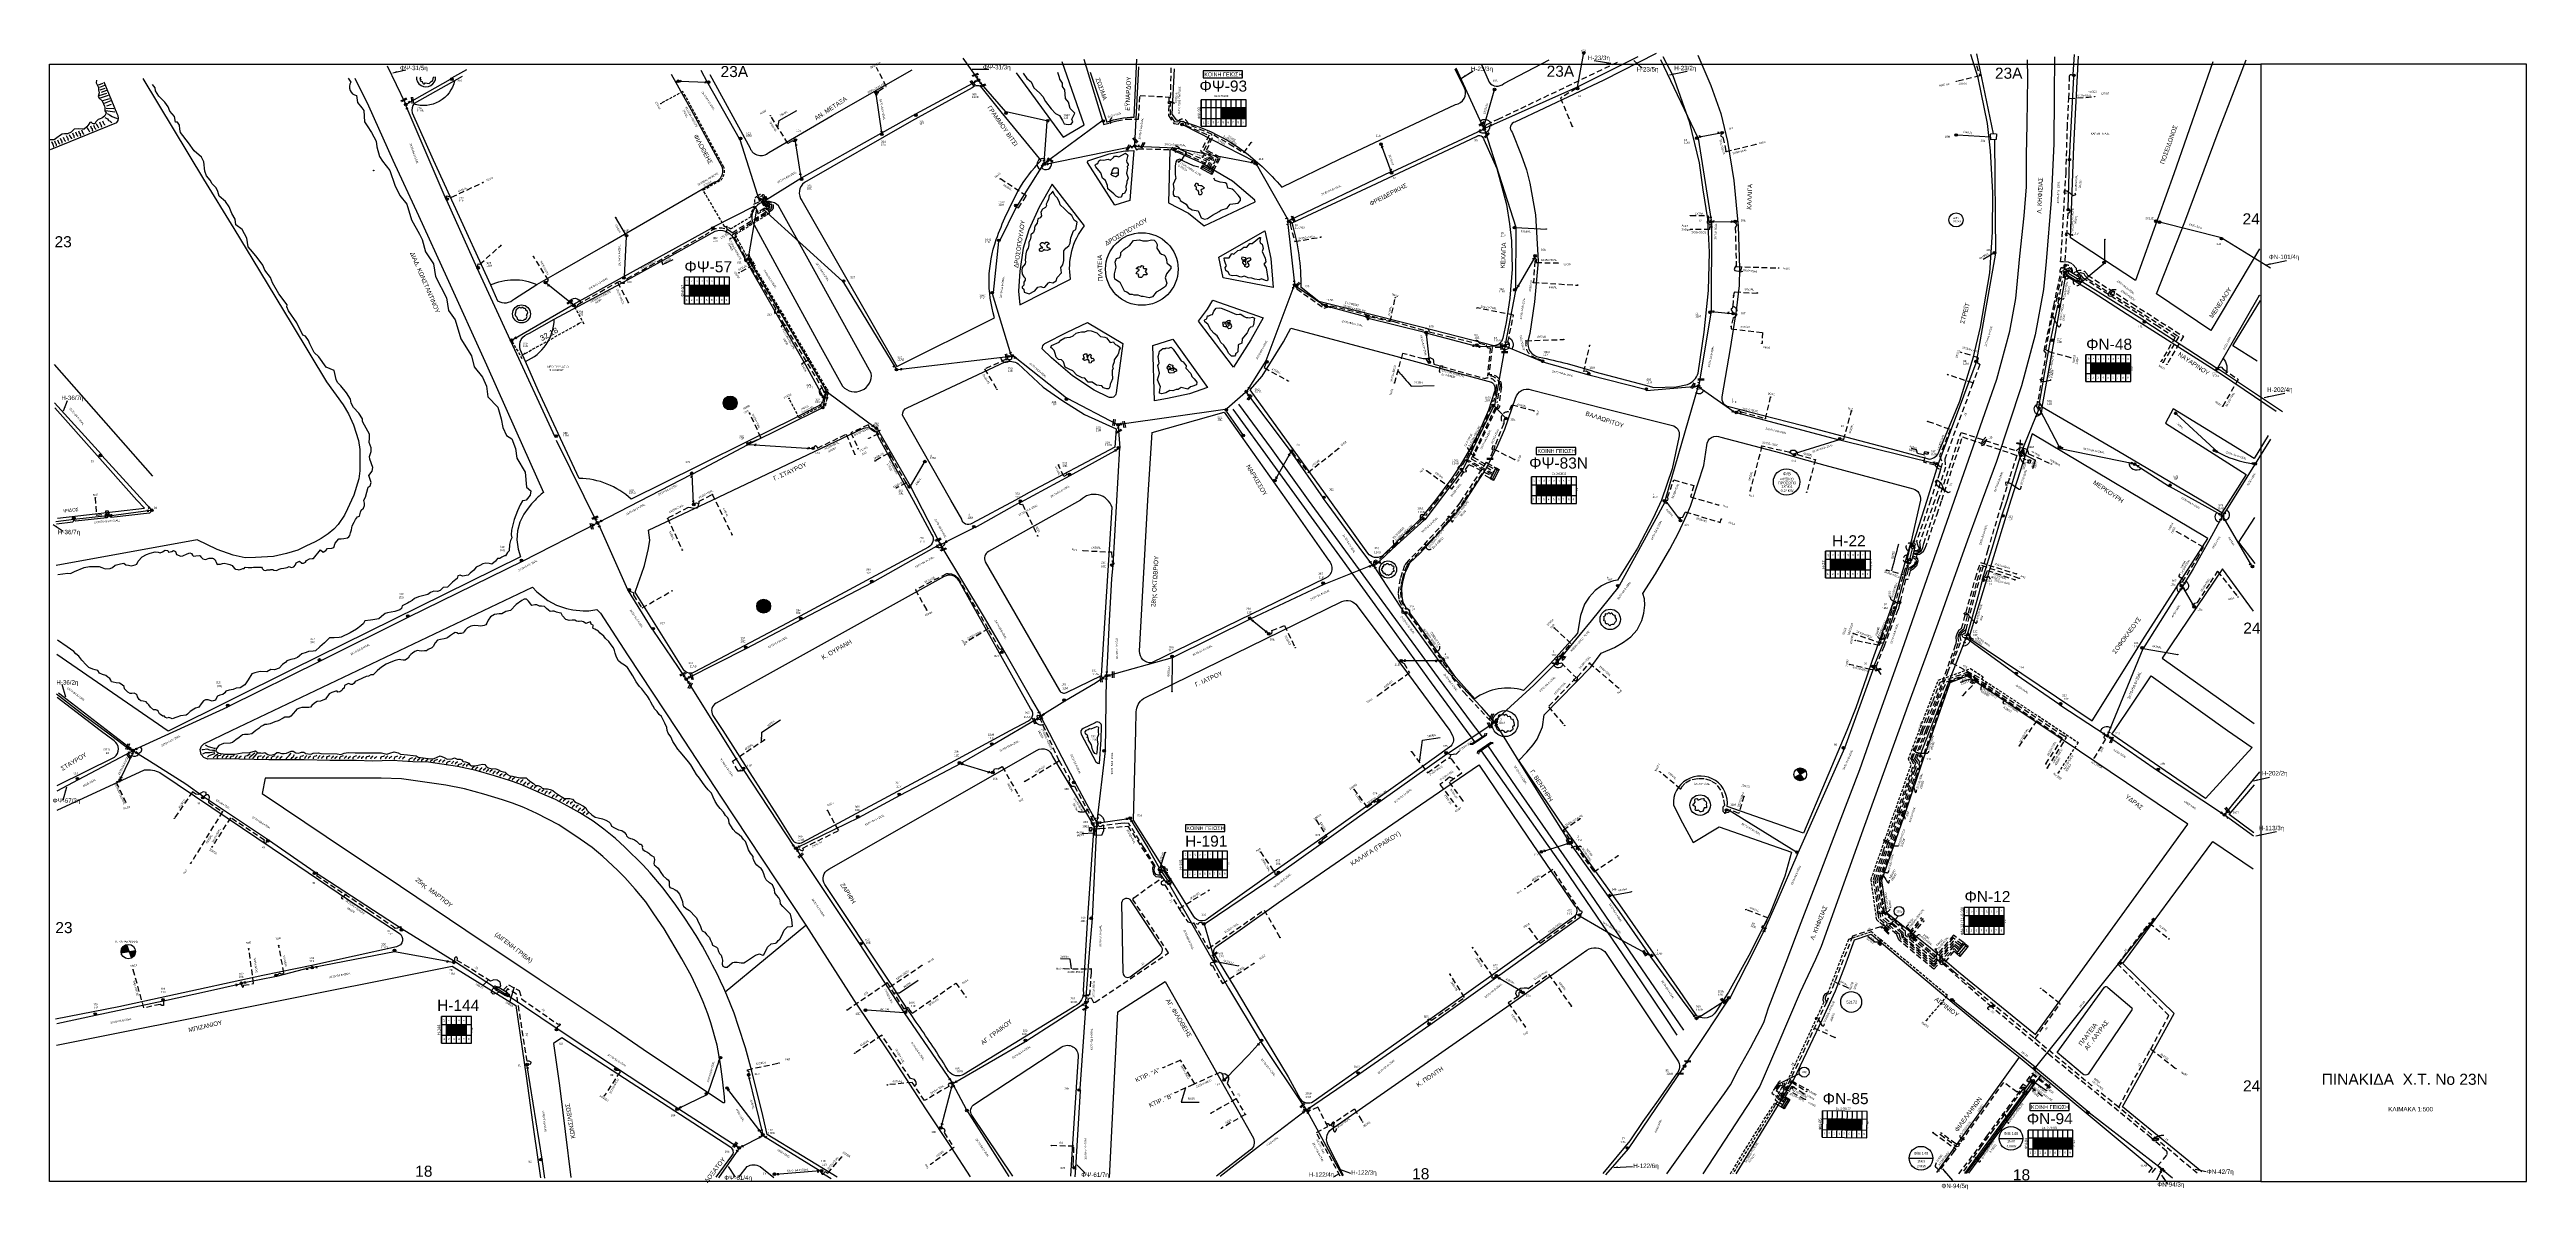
# Model space of a CAD drawing. Header units: millimetres. Extents: x 951 to 2109, y 727 to 2273.
# Drawn here: x 951 to 2069, y 727 to 1242 of the extents above; entities outside this region: 1.
import ezdxf
from ezdxf.enums import TextEntityAlignment as Align

# ---------------------------------------------------------------- set-up
doc = ezdxf.new("R2010")
doc.units = ezdxf.units.MM
doc.linetypes.add('DASHED', pattern=[19.05, 12.7, -6.35])
for name, color, linetype in [('Link Box 4 Διευθύνσεων', 7, 'Continuous'), ('Pillar OTE', 7, 'Continuous'), ('Άγνωστα', 7, 'Continuous'), ('Ασφαλειοκιβώτια Χ.Τ 6 αναχωρήσεων', 7, 'Continuous'), ('Ασφαλειοκιβώτια Χ.Τ 8 αναχωρήσεων', 7, 'Continuous'), ('Ασφαλειοκιβώτια Χ.Τ 9 αναχωρήσεων', 7, 'Continuous'), ('Γέφυρες Εναέριου Δικτύου', 7, 'Continuous'), ('Γυμνά εναέρια ΧΤ (3Φ)   3x50+35CU', 7, 'Continuous'), ('Γυμνά εναέρια ΧΤ (3Φ)   4x16AL', 7, 'Continuous'), ('Γυμνά εναέρια ΧΤ (3Φ)   4x16CU', 7, 'Continuous'), ('Γυμνά εναέρια ΧΤ (3Φ)   4x35AL', 7, 'Continuous'), ('Γυμνά εναέρια ΧΤ (3Φ)   4x50AL', 7, 'Continuous'), ('Γυμνά εναέρια ΧΤ (3Φ)   4x50CU', 7, 'Continuous'), ('Γυμνά εναέρια ΧΤ και ΦΟΠ (3Φ)   4x50+16AL', 7, 'Continuous'), ('Εναέρια παροχή ΧΤ 4x16', 7, 'SYN_LINE'), ('Επιγραφές - Σχήματα', 7, 'Continuous'), ('Καλώδια ΧΤ   2x6AL', 7, 'DASHED'), ('Καλώδια ΧΤ   3x150+50AL', 7, 'DASHED'), ('Καλώδια ΧΤ   3x150+50CU', 7, 'DASHED'), ('Καλώδια ΧΤ   3x150+70AL', 7, 'DASHED'), ('Καλώδια ΧΤ   3x150AL+50XLPE', 7, 'DASHED'), ('Καλώδια ΧΤ   3x95+35 CU', 7, 'DASHED'), ('Καλώδια ΧΤ   3x95+35 XLPE', 7, 'DASHED'), ('Καλώδια ΧΤ   4x16AL', 7, 'DASHED'), ('Καλώδια ΧΤ   4x25CU', 7, 'DASHED'), ('Καλώδια ΧΤ   4x50AL', 7, 'DASHED'), ('Καλώδια ΧΤ   4x50CU', 7, 'DASHED'), ('Καλώδια ΧΤ   4x6AL', 7, 'DASHED'), ('Μηχανική τομή', 7, 'Continuous'), ('Στύλος Ξύλινος', 7, 'Continuous'), ('Στύλος Ξύλινος @ 1', 7, 'Continuous'), ('Στύλος ΦΜ', 7, 'Continuous'), ('Στύλος ΦΜ @ 1', 7, 'Continuous'), ('Συνδέσεις', 7, 'Continuous'), ('Συνεστραμμένα ΧΤ   3x70+54.6+25 AL', 7, 'SYN_LINE'), ('Τομή', 7, 'Continuous'), ('Υποσταθμοί', 7, 'Continuous'), ('Υποσταθμός εναέριος 2 στύλων', 7, 'Continuous'), ('Υποσταθμός πόλεως', 7, 'Continuous'), ('Υπόβαθρο ΔΕΗ', 7, 'Continuous'), ('Υπόγεια Καλώδια Δικτύου ΧΤ   .04', 7, 'DASHED'), ('Υπόγεια Καλώδια Δικτύου ΧΤ   .075', 7, 'DASHED'), ('Υπόγεια Καλώδια Δικτύου ΧΤ   .10', 7, 'DASHED'), ('Υπόγεια Καλώδια Δικτύου ΧΤ   .15', 7, 'DASHED'), ('Υπόγεια καλώδια Δικτύου ΧΤ και Παρ. ΧΤ - 3X150+70 AL', 7, 'DASHED'), ('Υπόγεια καλώδια Παροχών ΧΤ   .0225', 7, 'DASHED'), ('Υπόγεια καλώδια Παροχών ΧΤ   .075', 7, 'DASHED'), ('Υπόγεια καλώδια Παροχών ΧΤ   4x16AL', 7, 'DASHED'), ('Υπόγεια καλώδια Παροχών ΧΤ   4x16CU', 7, 'DASHED'), ('Υπόγεια καλώδια Παροχών ΧΤ   4x25', 7, 'DASHED'), ('Υπόγεια καλώδια Παροχών ΧΤ   4x50AL', 7, 'DASHED'), ('Υπόγεια καλώδια Παροχών ΧΤ   4x6', 7, 'DASHED'), ('Χώρος', 7, 'Continuous')]:
    doc.layers.add(name, color=color, linetype=linetype)
doc.styles.add('ar', font='arial.ttf')
doc.styles.get("Standard").update_dxf_attribs({"font": 'arial.ttf'})
doc.linetypes.add('SYN_LINE', pattern='A,0.5,-0.0001,["/\\/\\/\\/",Standard,S=0.1,R=0,X=0,Y=-0.05],-0.25', length=0.7501)
doc.dimstyles.new('ISO-25', dxfattribs={"dimtxt": 2.5, "dimasz": 2.5, "dimexe": 1.25, "dimexo": 0.625, "dimtad": 1, "dimtxsty": 'Standard', "dimcen": 2.5, "dimadec": 0, "dimazin": 0, "dimtfac": 1, "dimtmove": 0, "dimatfit": 3, "dimfxl": 1, "dimarcsym": 0})

# ---------------------------------------------------------------- blocks, each defined once
blk = doc.blocks.new('ΥΠΑΡΧΩΝ ΤΣΙΜΕΝΤΕΝΙΟΣ ΣΤΥΛΟΣ')
at = {"layer": 'Στύλος ΦΜ'}
blk.add_hatch(color=7, dxfattribs=at).paths.add_polyline_path([(-1.3, -2.3, 0.574793), (2.6, 0, 0.268822), (1.3, 2.3)])
at = {"layer": 'Στύλος ΦΜ', "color": 7}
blk.add_line((-1.3, -2.3), (1.3, 2.3), dxfattribs=at)
blk.add_circle((0, 0), 2.62, dxfattribs=at)
at = {"layer": 'Στύλος ΦΜ', "flags": 4}
for tag, p in [('ΤΥΠΟΣ', (-4.9, 3)), ('ΑΡΙΘΜΟΣ', (-4.7, 8.1))]:
    blk.add_attdef(tag, p, '', height=4, dxfattribs=at)
blk = doc.blocks.new('ΥΠΑΡΧΩΝ ΞΥΛΙΝΟΣ ΣΤΥΛΟΣ')
at = {"layer": 'Στύλος Ξύλινος'}
h = blk.add_hatch(color=7, dxfattribs=at)
h.paths.add_polyline_path([(-2.6, 0, 0.270008), (-1.3, -2.3), (1.3, 2.3, 0.576266)])
h.paths.add_polyline_path([(-1.3, -2.3, 0.574793), (2.6, 0, 0.268822), (1.3, 2.3)])
at = {"layer": 'Στύλος Ξύλινος', "color": 7}
blk.add_line((-1.3, -2.3), (1.3, 2.3), dxfattribs=at)
blk.add_circle((0, 0), 2.62, dxfattribs=at)
at = {"layer": 'Στύλος Ξύλινος', "flags": 4}
for tag, p in [('ΑΡΙΘΜΟΣ', (-4.9, 8.6)), ('ΤΥΠΟΣ', (-4.8, 3.4))]:
    blk.add_attdef(tag, p, '', height=4, dxfattribs=at)
blk = doc.blocks.new('ΥΠΟΣΤΑΘΜΟΣ ΕΝΑΕΡΙΟΣ ΕΠΙ 2 ΣΤΥΛΩΝ')
at = {"layer": 'Υποσταθμός εναέριος 2 στύλων', "linetype": 'Continuous'}
for points in [[(-12, -2.1, 0.574793), (-8.5, -0.1, 0.268822), (-9.6, 2)], [(9.7, -2.1, 0.574793), (13.2, -0.1, 0.268822), (12, 1.9)]]:
    blk.add_hatch(color=256, dxfattribs=at).paths.add_polyline_path(points)
for p, q in [((-12, -2.1), (-9.6, 2)), ((9.7, -2.1), (12, 1.9))]:
    blk.add_line(p, q, dxfattribs=at)
for centre in [(-10.8, -0.1), (10.8, -0.1)]:
    blk.add_circle(centre, 2.36, dxfattribs=at)
at = {"layer": 'Υποσταθμός πόλεως', "linetype": 'Continuous', "ltscale": 40}
blk.add_lwpolyline([(-8.6, 2.8), (8.6, 2.8), (8.6, -2.8), (-8.6, -2.8)], close=True, dxfattribs=at)
for points in [[(-5.8, 0), (-8.6, 2.8)], [(-8.6, -2.8), (-5.8, 0)], [(-5.8, 0), (5.8, 0)], [(5.8, 0), (8.6, 2.8)], [(8.6, -2.8), (5.8, 0)]]:
    blk.add_lwpolyline(points, dxfattribs=at)
at = {"layer": 'Υποσταθμός εναέριος 2 στύλων', "ltscale": 40, "flags": 1}
for tag, p in [('ΜΕΤΑΣΧΗΜΑΤΙΣΜΟΣ', (14.1, 2.5)), ('ΙΣΧΥΣ', (14.1, -0.3)), ('ΑΡΙΘΜΟΣ', (14.2, -3))]:
    blk.add_attdef(tag, p, '', height=1.8, dxfattribs=at)
blk = doc.blocks.new('ΜΗΧΑΝΙΚΗ ΤΟΜΗ')
at = {"layer": 'Μηχανική τομή', "ltscale": 40}
for p, q in [((-1.9, 0.8), (1.9, 0.8)), ((1.9, 0), (-1.9, 0))]:
    blk.add_line(p, q, dxfattribs=at)
blk = doc.blocks.new('ΤΟΜΗ')
at = {"layer": 'Τομή', "ltscale": 40}
for p, q in [((-5.7, 0), (5.7, 0)), ((5.7, -2.3), (-5.7, -2.3))]:
    blk.add_line(p, q, dxfattribs=at)
blk = doc.blocks.new('LINK BOX 4 ΑΝΑΧΩΡΗΣΕΩΝ')
at = {"layer": 'Link Box 4 Διευθύνσεων', "ltscale": 40}
blk.add_hatch(color=256, dxfattribs=at).paths.add_polyline_path([(-3.5, 0), (-3.5, -4.7), (3.5, -4.7), (3.5, 0)])
for p, q in [((-3.5, 0), (-5.3, 0)), ((5.3, 0), (3.5, 0)), ((-3.5, -4.7), (-5.3, -4.7)), ((5.3, -4.7), (3.5, -4.7))]:
    blk.add_line(p, q, dxfattribs=at)
blk.add_lwpolyline([(-3.5, -4.7), (-3.5, 0), (3.5, 0), (3.5, -4.7)], close=True, dxfattribs=at)
blk = doc.blocks.new('ΥΠΟΣΤΑΘΜΟΣ ΠΟΛΕΩΣ 8 ΑΝΑΧΩΡΗΣΕΩΝ')
at = {"layer": 'Υποσταθμός πόλεως', "linetype": 'Continuous', "ltscale": 40}
for p, q in [((-8.2, -2.8), (-8.2, -4)), ((-5.9, -2.8), (-5.9, -4)), ((-3.5, -2.8), (-3.5, -4)), ((-1.3, -2.8), (-1.3, -4)), ((1.2, -2.8), (1.2, -4)), ((3.6, -2.8), (3.6, -4)), ((6, -2.8), (6, -4)), ((8.2, -2.8), (8.2, -4))]:
    blk.add_line(p, q, dxfattribs=at)
blk.add_lwpolyline([(-8.6, 2.8), (8.6, 2.8), (8.6, -2.8), (-8.6, -2.8)], close=True, dxfattribs=at)
for points in [[(-5.8, 0), (-8.6, 2.8)], [(5.8, 0), (8.6, 2.8)], [(-8.6, -2.8), (-5.8, 0)], [(-5.8, 0), (5.8, 0)], [(8.6, -2.8), (5.8, 0)]]:
    blk.add_lwpolyline(points, dxfattribs=at)
at = {"layer": 'Υποσταθμός πόλεως', "linetype": 'SYN_LINE', "ltscale": 40, "flags": 1}
for tag, p in [('ΜΕΤΑΣΧΗΜΑΤΙΣΜΟΣ', (9.6, 1.4)), ('ΙΣΧΥΣ', (9.6, -1.4)), ('ΑΡΙΘΜΟΣ', (9.7, -4.1))]:
    blk.add_attdef(tag, p, '', height=1.8, dxfattribs=at)
blk = doc.blocks.new('ΑΣΦΑΛΕΙΟΚΙΒΩΤΙΟ ΥΠΟΣΤΑΘΜΟΥ 9 ΑΝΑΧΩΡΗΣΕΩΝ')
at = {"layer": 'Ασφαλειοκιβώτια Χ.Τ 9 αναχωρήσεων', "ltscale": 40}
for p, q in [((-23.8, 40.4), (24, 40.4)), ((-23.8, 31.4), (24, 31.4)), ((-23.8, 22.4), (24, 22.4)), ((-23.8, 13.4), (24, 13.4)), ((-23.8, 4.4), (24, 4.4)), ((-9.7, 40.4), (-9.7, -40.6)), ((9.9, 40.4), (9.9, -40.6)), ((-23.8, -4.6), (24, -4.6)), ((-23.8, -13.6), (24, -13.6)), ((-23.8, -22.6), (24, -22.6)), ((-23.8, -31.6), (24, -31.6))]:
    blk.add_line(p, q, dxfattribs=at)
at = {"layer": 'Ασφαλειοκιβώτια Χ.Τ 9 αναχωρήσεων'}
blk.add_lwpolyline([(-23.8, -40.6), (24, -40.6), (24, 40.4), (-23.8, 40.4)], close=True, dxfattribs=at)
for s, p in [('3', (-18.6, 19.9)), ('5', (-18.6, 1.9)), ('1', (-18.6, 37.6)), ('2', (-18.6, 29)), ('4', (-18.6, 10.9)), ('6', (-18.6, -7.2)), ('8', (-18.6, -25.2)), ('9', (-18.6, -33.9)), ('7', (-18.6, -15.5))]:
    blk.add_text(s, height=3.6, rotation=270, dxfattribs=at).set_placement(p)
at = {"layer": 'Ασφαλειοκιβώτια Χ.Τ 9 αναχωρήσεων', "ltscale": 40}
for tag, height, p in [('ΟΝΟΜΑ', 5, (-0.2, 44.3)), ('ΚΕΙΜΕΝΟ 1', 2, (17.1, 35.6)), ('ΚΕΙΜΕΝΟ 2', 2, (17.1, 26.9)), ('ΚΕΙΜΕΝΟ 3', 2, (17.1, 17.7)), ('ΚΕΙΜΕΝΟ 4', 2, (17.1, 8.7)), ('ΚΕΙΜΕΝΟ 5', 2, (17.1, -0.1)), ('ΣΧ', 2, (-0.1, -42.6)), ('ΚΕΙΜΕΝΟ 6', 2, (17.1, -9.1)), ('ΚΕΙΜΕΝΟ 7', 2, (17.1, -18.1)), ('ΚΕΙΜΕΝΟ 8', 2, (17.1, -26.9)), ('ΚΕΙΜΕΝΟ 9', 2, (17.1, -36))]:
    blk.add_attdef(tag, text='', height=height, dxfattribs=at).set_placement(p, align=Align.MIDDLE_CENTER)
blk = doc.blocks.new('ΑΣΦΑΛΕΙΟΚΙΒΩΤΙΟ ΥΠΟΣΤΑΘΜΟΥ 8 ΑΝΑΧΩΡΗΣΕΩΝ')
at = {"layer": 'Ασφαλειοκιβώτια Χ.Τ 8 αναχωρήσεων', "ltscale": 40}
for p, q in [((-23.9, 36), (23.9, 36)), ((-23.9, 27), (23.9, 27)), ((-23.9, 18), (23.9, 18)), ((-23.9, 9), (23.9, 9)), ((-23.9, 0), (23.9, 0)), ((-9.8, 36), (-9.8, -36)), ((9.8, 36), (9.8, -36)), ((-23.9, -9), (23.9, -9)), ((-23.9, -18), (23.9, -18)), ((-23.9, -27), (23.9, -27))]:
    blk.add_line(p, q, dxfattribs=at)
at = {"layer": 'Ασφαλειοκιβώτια Χ.Τ 8 αναχωρήσεων'}
blk.add_lwpolyline([(-23.9, -36), (23.9, -36), (23.9, 36), (-23.9, 36)], close=True, dxfattribs=at)
for s, p in [('3', (-18.8, 15.3)), ('1', (-18.8, 33)), ('2', (-18.8, 24.4)), ('4', (-18.8, 6.3)), ('5', (-18.8, -2.7)), ('6', (-18.8, -11.8)), ('8', (-18.8, -29.8)), ('7', (-18.8, -20.1))]:
    blk.add_text(s, height=3.6, rotation=270, dxfattribs=at).set_placement(p)
at = {"layer": 'Ασφαλειοκιβώτια Χ.Τ 8 αναχωρήσεων', "ltscale": 40}
for tag, height, p in [('ΟΝΟΜΑ', 5, (-0.3, 39.9)), ('ΚΕΙΜΕΝΟ 1', 2, (17, 31.3)), ('ΚΕΙΜΕΝΟ 2', 2, (17, 22.6)), ('ΚΕΙΜΕΝΟ 3', 2, (17, 13.3)), ('ΚΕΙΜΕΝΟ 4', 2, (17, 4.4)), ('ΣΧ', 2, (-0.2, -38.4)), ('ΚΕΙΜΕΝΟ 5', 2, (17, -4.5)), ('ΚΕΙΜΕΝΟ 6', 2, (17, -13.4)), ('ΚΕΙΜΕΝΟ 7', 2, (17, -22.5)), ('ΚΕΙΜΕΝΟ 8', 2, (17, -31.2))]:
    blk.add_attdef(tag, text='', height=height, dxfattribs=at).set_placement(p, align=Align.MIDDLE_CENTER)
blk = doc.blocks.new('ΑΣΦΑΛΕΙΟΚΙΒΩΤΙΟ ΥΠΟΣΤΑΘΜΟΥ 6 ΑΝΑΧΩΡΗΣΕΩΝ')
at = {"layer": 'Ασφαλειοκιβώτια Χ.Τ 6 αναχωρήσεων', "ltscale": 40}
for p, q in [((-23.9, 27), (23.9, 27)), ((-23.9, 18), (23.9, 18)), ((-23.9, 9), (23.9, 9)), ((-23.9, 0), (23.9, 0)), ((-9.8, 27), (-9.8, -27)), ((9.8, 27), (9.8, -27)), ((-23.9, -9), (23.9, -9)), ((-23.9, -18), (23.9, -18))]:
    blk.add_line(p, q, dxfattribs=at)
at = {"layer": 'Ασφαλειοκιβώτια Χ.Τ 6 αναχωρήσεων'}
blk.add_lwpolyline([(-23.9, -27), (23.9, -27), (23.9, 27), (-23.9, 27)], close=True, dxfattribs=at)
for s, p in [('1', (-18.5, 23.7)), ('2', (-18.5, 15.1)), ('3', (-18.5, 6)), ('4', (-18.5, -3)), ('5', (-18.5, -12)), ('6', (-18.5, -21.1))]:
    blk.add_text(s, height=3.6, rotation=270, dxfattribs=at).set_placement(p)
at = {"layer": 'Ασφαλειοκιβώτια Χ.Τ 6 αναχωρήσεων', "ltscale": 40}
for tag, height, p in [('ΟΝΟΜΑ', 5, (-0.3, 31.7)), ('ΚΕΙΜΕΝΟ 1', 2, (17, 22.4)), ('ΚΕΙΜΕΝΟ 2', 2, (17, 13.7)), ('ΚΕΙΜΕΝΟ 3', 2, (17, 4.3)), ('ΣΧ', 2, (-0.2, -29.2)), ('ΚΕΙΜΕΝΟ 4', 2, (17, -4.7)), ('ΚΕΙΜΕΝΟ 5', 2, (17, -13.5)), ('ΚΕΙΜΕΝΟ 6', 2, (17, -22.4))]:
    blk.add_attdef(tag, text='', height=height, dxfattribs=at).set_placement(p, align=Align.MIDDLE_CENTER)
blk = doc.blocks.new('υποσταθμος σε κλειστο χωρο')
at = {"layer": 'Υποσταθμοί', "ltscale": 40}
blk.add_hatch(color=256, dxfattribs=at).paths.add_polyline_path([(-10, -3), (10, -3), (10, 3)])
blk.add_lwpolyline([(-10, -3), (-10, 3), (10, 3), (10, -3)], close=True, dxfattribs=at)
blk.add_lwpolyline([(-10, -3), (10, 3)], dxfattribs=at)
blk = doc.blocks.new('ΥΠΑΡΧΩΝ ΥΠΟΣΤΑΘΜΟΣ ΣΕ ΚΛΕΙΣΤΟ ΧΩΡΟ')
at = {"layer": 'Υποσταθμοί'}
blk.add_blockref('υποσταθμος σε κλειστο χωρο', (0, 0), dxfattribs=at)
at = {"layer": 'Υποσταθμοί', "linetype": 'SYN_LINE', "ltscale": 40, "flags": 1}
for tag, p in [('ΜΕΤΑΣΧΗΜΑΤΙΣΜΟΣ', (11, 2)), ('ΙΣΧΥΣ', (11, -1)), ('ΑΡΙΘΜΟΣ', (11, -4))]:
    blk.add_attdef(tag, p, '', height=2, dxfattribs=at)
blk = doc.blocks.new('_ΣΥΝΔΕΣΗ')
at = {"layer": 'Συνδέσεις', "linetype": 'SYN_LINE', "ltscale": 40}
blk.add_hatch(color=256, dxfattribs=at).paths.add_polyline_path([(0.5, 0, 1), (-0.5, 0, 1)])
at = {"layer": 'Συνδέσεις'}
blk.add_circle((0, 0), 0.5, dxfattribs=at)
blk = doc.blocks.new('ΥΠΟΣΤΑΘΜΟΣ ΠΟΛΕΩΣ 9 ΑΝΑΧΩΡΗΣΕΩΝ')
at = {"layer": 'Υποσταθμός πόλεως', "ltscale": 40}
for p, q in [((-9.6, -2.8), (-9.6, -4)), ((-7.1, -2.8), (-7.1, -4)), ((-4.8, -2.8), (-4.8, -4)), ((-2.4, -2.8), (-2.4, -4)), ((0.1, -2.8), (0.1, -4)), ((2.5, -2.8), (2.5, -4)), ((5, -2.8), (5, -4)), ((7.5, -2.8), (7.5, -4)), ((9.6, -2.8), (9.6, -4))]:
    blk.add_line(p, q, dxfattribs=at)
blk.add_lwpolyline([(-10, 2.8), (10, 2.8), (10, -2.8), (-10, -2.8)], close=True, dxfattribs=at)
for points in [[(-7.2, 0), (-10, 2.8)], [(-10, -2.8), (-7.2, 0)], [(-7.2, 0), (7.2, 0)], [(7.2, 0), (10, 2.8)], [(10, -2.8), (7.2, 0)]]:
    blk.add_lwpolyline(points, dxfattribs=at)
at = {"layer": 'Υποσταθμός πόλεως', "linetype": 'SYN_LINE', "ltscale": 40, "flags": 1}
for tag, p in [('ΜΕΤΑΣΧΗΜΑΤΙΣΜΟΣ', (10.8, 1.7)), ('ΙΣΧΥΣ', (10.8, -1.1)), ('ΑΡΙΘΜΟΣ', (10.9, -3.8))]:
    blk.add_attdef(tag, p, '', height=1.8, dxfattribs=at)
blk = doc.blocks.new('ΧΩΡΟΣ')
at = {"layer": 'Χώρος', "ltscale": 40, "true_color": 0xff4747}
blk.add_hatch(color=13, dxfattribs=at).paths.add_polyline_path([(12.2, -0.2, 1), (-13, -0.2, 1)])
at = {"layer": 'Χώρος', "ltscale": 40}
blk.add_circle((-0.4, -0.2), 12.6, dxfattribs=at)
at = {"layer": 'Χώρος', "ltscale": 30, "insert": (-3.1, 9.6), "char_height": 5.4, "width": 408.891, "attachment_point": 1}
blk.add_mtext('Φ', dxfattribs=at)
at = {"layer": 'Χώρος', "ltscale": 40}
blk.add_attdef('ΑΡΙΘΜΟΣ_001', (-5.2, -4), '', height=5.4, dxfattribs=at)
blk = doc.blocks.new('TSONTA XT1')
at = {"ltscale": 40}
h = blk.add_hatch(color=256, dxfattribs=at)
h.dxf.hatch_style = 1
h.paths.add_polyline_path([(596, 2487.7), (597.1, 2488.8), (596, 2489.9), (594.9, 2488.8)])
blk.add_lwpolyline([(594.9, 2488.8), (596, 2489.9), (597.1, 2488.8), (596, 2487.7)], close=True, dxfattribs=at)
blk = doc.blocks.new('PILLAR ΟΤΕ')
at = {"layer": 'Pillar OTE', "ltscale": 40}
blk.add_lwpolyline([(-3.3, 2), (3.4, 2), (3.4, -2), (-3.3, -2)], close=True, dxfattribs=at)
at = {"layer": 'Pillar OTE', "insert": (-1.8, 0.7), "char_height": 1.357, "width": 109.961, "attachment_point": 1}
blk.add_mtext('{\\fArial|b1|i0|c161|p34;OTE}', dxfattribs=at)
blk = doc.blocks.new('*D30')
at = {"layer": 'Defpoints', "color": 0, "linetype": 'DASHED', "ltscale": 0.1, "transparency": 16777216}
for p in [(1187.7, 1126.2), (1191.7, 1119), (1159.6, 1110.6)]:
    blk.add_point(p, dxfattribs=at)
at = {"layer": 'Συνεστραμμένα ΧΤ   3x70+54.6+25 AL', "color": 0, "linetype": 'DASHED', "lineweight": -2, "ltscale": 0.1, "transparency": 16777216}
for p, q in [((1165.8, 1104.6), (1189.5, 1117.8)), ((1188, 1125.7), (1192.3, 1117.9)), ((1159.9, 1110), (1164.2, 1102.3))]:
    blk.add_line(p, q, dxfattribs=at)
at = {"layer": 'Συνεστραμμένα ΧΤ   3x70+54.6+25 AL', "color": 0, "linetype": 'DASHED', "ltscale": 0.1, "transparency": 16777216}
for points in [[(1189.3, 1118.2), (1189.7, 1117.5), (1191.7, 1119)], [(1165.6, 1105), (1166, 1104.3), (1163.6, 1103.4)]]:
    blk.add_solid(points, dxfattribs=at)
at = {"layer": 'Συνεστραμμένα ΧΤ   3x70+54.6+25 AL', "color": 0, "linetype": 'DASHED', "ltscale": 0.1, "transparency": 16777216, "insert": (1176.6, 1113.1), "char_height": 2.5, "attachment_point": 5, "rotation": 29.0574}
blk.add_mtext('32,18', dxfattribs=at)

msp = doc.modelspace()

# ---------------------------------------------------------------- hatches: boundary and pattern name
at = {"layer": 'Pillar OTE', "ltscale": 40}
h = msp.add_hatch(color=256, dxfattribs=at)
h.dxf.hatch_style = 1
h.paths.add_polyline_path([(1274.732, 1170.11), (1274.95, 1169.926), (1274.952, 1170.215)])
at = {"layer": 'Ασφαλειοκιβώτια Χ.Τ 6 αναχωρήσεων'}
h = msp.add_hatch(color=30, dxfattribs=at)
h.dxf.hatch_style = 1
h.paths.add_polyline_path([(1130.23, 796.809), (1132.48, 796.809), (1132.48, 801.723), (1130.23, 801.723)])
h = msp.add_hatch(color=6, dxfattribs=at)
h.dxf.hatch_style = 1
h.paths.add_polyline_path([(1134.73, 801.723), (1132.48, 801.723), (1132.48, 796.809), (1134.73, 796.809)])
h = msp.add_hatch(color=2, dxfattribs=at)
h.dxf.hatch_style = 1
h.paths.add_polyline_path([(1134.73, 796.809), (1136.98, 796.809), (1136.98, 801.723), (1134.73, 801.723)])
h = msp.add_hatch(color=5, dxfattribs=at)
h.dxf.hatch_style = 1
h.paths.add_polyline_path([(1139.23, 801.723), (1136.98, 801.723), (1136.98, 796.809), (1139.23, 796.809)])
at = {"layer": 'Ασφαλειοκιβώτια Χ.Τ 9 αναχωρήσεων'}
for color, points in [(133, [(1479.849, 1215.624), (1479.849, 1210.711), (1482.099, 1210.711), (1482.099, 1215.624)]), (6, [(1482.099, 1215.624), (1482.099, 1210.711), (1484.349, 1210.711), (1484.349, 1215.624)]), (173, [(1484.349, 1215.624), (1484.349, 1210.711), (1486.599, 1210.711), (1486.599, 1215.624)]), (1, [(1486.599, 1215.624), (1486.599, 1210.711), (1488.849, 1210.711), (1488.849, 1215.624)]), (1, [(1242.18, 1135.436), (1239.93, 1135.436), (1239.93, 1130.523), (1242.18, 1130.523)]), (30, [(1242.18, 1135.436), (1242.18, 1130.523), (1244.43, 1130.523), (1244.43, 1135.436)]), (5, [(1244.43, 1135.436), (1244.43, 1130.523), (1246.68, 1130.523), (1246.68, 1135.436)]), (2, [(1246.68, 1135.436), (1246.68, 1130.523), (1248.93, 1130.523), (1248.93, 1135.436)]), (85, [(1248.93, 1135.436), (1248.93, 1130.523), (1251.18, 1130.523), (1251.18, 1135.436)]), (27, [(1251.18, 1135.436), (1251.18, 1130.523), (1253.43, 1130.523), (1253.43, 1135.436)]), (6, [(1253.43, 1135.436), (1253.43, 1130.523), (1255.68, 1130.523), (1255.68, 1135.436)]), (1, [(1872.375, 1100.379), (1872.375, 1095.465), (1874.625, 1095.465), (1874.625, 1100.379)]), (62, [(1874.625, 1100.379), (1874.625, 1095.465), (1876.875, 1095.465), (1876.875, 1100.379)]), (5, [(1876.875, 1100.379), (1876.875, 1095.465), (1879.125, 1095.465), (1879.125, 1100.379)]), (2, [(1879.125, 1100.379), (1879.125, 1095.465), (1881.375, 1095.465), (1881.375, 1100.379)]), (6, [(1881.375, 1100.379), (1881.375, 1095.465), (1883.625, 1095.465), (1883.625, 1100.379)]), (27, [(1883.625, 1100.379), (1883.625, 1095.465), (1885.875, 1095.465), (1885.875, 1100.379)]), (133, [(1885.875, 1100.379), (1885.875, 1095.465), (1888.125, 1095.465), (1888.125, 1100.379)]), (173, [(1888.125, 1100.379), (1888.125, 1095.465), (1890.375, 1095.465), (1890.375, 1100.379)]), (5, [(1622.157, 1045.355), (1622.157, 1040.441), (1624.407, 1040.441), (1624.407, 1045.355)]), (1, [(1624.407, 1045.355), (1624.407, 1040.441), (1626.657, 1040.441), (1626.657, 1045.355)]), (2, [(1626.657, 1045.355), (1626.657, 1040.441), (1628.907, 1040.441), (1628.907, 1045.355)]), (27, [(1628.907, 1045.355), (1628.907, 1040.441), (1631.157, 1040.441), (1631.157, 1045.355)]), (173, [(1631.157, 1045.355), (1631.157, 1040.441), (1633.407, 1040.441), (1633.407, 1045.355)]), (30, [(1633.407, 1045.355), (1633.407, 1040.441), (1635.657, 1040.441), (1635.657, 1045.355)]), (133, [(1635.657, 1045.355), (1635.657, 1040.441), (1637.907, 1040.441), (1637.907, 1045.355)])]:
    msp.add_hatch(color=color, dxfattribs=at).paths.add_polyline_path(points)
at = {"layer": 'Ασφαλειοκιβώτια Χ.Τ 9 αναχωρήσεων', "ltscale": 0.2}
msp.add_hatch(color=27, dxfattribs=at).paths.add_polyline_path([(1488.849, 1210.711), (1491.099, 1210.711), (1491.099, 1215.624), (1488.849, 1215.624)])
at = {"layer": 'Ασφαλειοκιβώτια Χ.Τ 9 αναχωρήσεων'}
h = msp.add_hatch(color=2, dxfattribs=at)
h.dxf.hatch_style = 1
h.paths.add_polyline_path([(1757.109, 1011.749), (1754.859, 1011.749), (1754.859, 1006.836), (1757.109, 1006.836)])
h = msp.add_hatch(color=6, dxfattribs=at)
h.dxf.hatch_style = 1
h.paths.add_polyline_path([(1759.359, 1011.749), (1757.109, 1011.749), (1757.109, 1006.836), (1759.359, 1006.836)])
h = msp.add_hatch(color=85, dxfattribs=at)
h.dxf.hatch_style = 1
h.paths.add_polyline_path([(1761.609, 1011.749), (1759.359, 1011.749), (1759.359, 1006.836), (1761.609, 1006.836)])
h = msp.add_hatch(color=173, dxfattribs=at)
h.dxf.hatch_style = 1
h.paths.add_polyline_path([(1761.609, 1006.836), (1763.859, 1006.836), (1763.859, 1011.749), (1761.609, 1011.749)])
h = msp.add_hatch(color=1, dxfattribs=at)
h.dxf.hatch_style = 1
h.paths.add_polyline_path([(1766.109, 1011.749), (1763.859, 1011.749), (1763.859, 1006.836), (1766.109, 1006.836)])
h = msp.add_hatch(color=5, dxfattribs=at)
h.dxf.hatch_style = 1
h.paths.add_polyline_path([(1768.359, 1011.749), (1766.109, 1011.749), (1766.109, 1006.836), (1768.359, 1006.836)])
h = msp.add_hatch(color=30, dxfattribs=at)
h.dxf.hatch_style = 1
h.paths.add_polyline_path([(1770.609, 1011.749), (1768.359, 1011.749), (1768.359, 1006.836), (1770.609, 1006.836)])
h = msp.add_hatch(color=2, dxfattribs=at)
h.dxf.hatch_style = 1
h.paths.add_polyline_path([(1467.029, 876.436), (1464.779, 876.436), (1464.779, 871.523), (1467.029, 871.523)])
h = msp.add_hatch(color=32, dxfattribs=at)
h.dxf.hatch_style = 1
h.paths.add_polyline_path([(1469.279, 876.436), (1467.029, 876.436), (1467.029, 871.523), (1469.279, 871.523)])
h = msp.add_hatch(color=85, dxfattribs=at)
h.dxf.hatch_style = 1
h.paths.add_polyline_path([(1471.529, 876.436), (1469.279, 876.436), (1469.279, 871.523), (1471.529, 871.523)])
h = msp.add_hatch(color=6, dxfattribs=at)
h.dxf.hatch_style = 1
h.paths.add_polyline_path([(1471.529, 871.523), (1473.779, 871.523), (1473.779, 876.436), (1471.529, 876.436)])
h = msp.add_hatch(color=30, dxfattribs=at)
h.dxf.hatch_style = 1
h.paths.add_polyline_path([(1476.029, 876.436), (1473.779, 876.436), (1473.779, 871.523), (1476.029, 871.523)])
h = msp.add_hatch(color=5, dxfattribs=at)
h.dxf.hatch_style = 1
h.paths.add_polyline_path([(1478.279, 876.436), (1476.029, 876.436), (1476.029, 871.523), (1478.279, 871.523)])
h = msp.add_hatch(color=173, dxfattribs=at)
h.dxf.hatch_style = 1
h.paths.add_polyline_path([(1480.529, 876.436), (1478.279, 876.436), (1478.279, 871.523), (1480.529, 871.523)])
h = msp.add_hatch(color=173, dxfattribs=at)
h.dxf.hatch_style = 1
h.paths.add_polyline_path([(1817.425, 845.973), (1819.675, 845.973), (1819.675, 850.887), (1817.425, 850.887)])
h = msp.add_hatch(color=85, dxfattribs=at)
h.dxf.hatch_style = 1
h.paths.add_polyline_path([(1821.925, 850.887), (1819.675, 850.887), (1819.675, 845.973), (1821.925, 845.973)])
h = msp.add_hatch(color=6, dxfattribs=at)
h.dxf.hatch_style = 1
h.paths.add_polyline_path([(1824.175, 850.887), (1821.925, 850.887), (1821.925, 845.973), (1824.175, 845.973)])
h = msp.add_hatch(color=27, dxfattribs=at)
h.dxf.hatch_style = 1
h.paths.add_polyline_path([(1826.425, 850.887), (1824.175, 850.887), (1824.175, 845.973), (1826.425, 845.973)])
h = msp.add_hatch(color=2, dxfattribs=at)
h.dxf.hatch_style = 1
h.paths.add_polyline_path([(1826.425, 845.973), (1828.675, 845.973), (1828.675, 850.887), (1826.425, 850.887)])
h = msp.add_hatch(color=133, dxfattribs=at)
h.dxf.hatch_style = 1
h.paths.add_polyline_path([(1828.675, 845.973), (1830.925, 845.973), (1830.925, 850.887), (1828.675, 850.887)])
h = msp.add_hatch(color=30, dxfattribs=at)
h.dxf.hatch_style = 1
h.paths.add_polyline_path([(1830.925, 845.973), (1833.175, 845.973), (1833.175, 850.887), (1830.925, 850.887)])
h = msp.add_hatch(color=1, dxfattribs=at)
h.dxf.hatch_style = 1
h.paths.add_polyline_path([(1755.635, 759.12), (1753.385, 759.154), (1753.31, 754.241), (1755.56, 754.207)])
h = msp.add_hatch(color=133, dxfattribs=at)
h.dxf.hatch_style = 1
h.paths.add_polyline_path([(1757.885, 759.085), (1755.635, 759.12), (1755.56, 754.207), (1757.809, 754.172)])
h = msp.add_hatch(color=5, dxfattribs=at)
h.dxf.hatch_style = 1
h.paths.add_polyline_path([(1760.135, 759.051), (1757.885, 759.085), (1757.809, 754.172), (1760.059, 754.137)])
h = msp.add_hatch(color=2, dxfattribs=at)
h.dxf.hatch_style = 1
h.paths.add_polyline_path([(1760.059, 754.137), (1762.309, 754.103), (1762.384, 759.016), (1760.135, 759.051)])
h = msp.add_hatch(color=85, dxfattribs=at)
h.dxf.hatch_style = 1
h.paths.add_polyline_path([(1764.634, 758.981), (1762.384, 759.016), (1762.309, 754.103), (1764.558, 754.068)])
h = msp.add_hatch(color=27, dxfattribs=at)
h.dxf.hatch_style = 1
h.paths.add_polyline_path([(1766.884, 758.947), (1764.634, 758.981), (1764.558, 754.068), (1766.808, 754.034)])
h = msp.add_hatch(color=27, dxfattribs=at)
h.dxf.hatch_style = 1
h.paths.add_polyline_path([(1848.498, 750.466), (1846.248, 750.466), (1846.248, 745.552), (1848.498, 745.552)])
h = msp.add_hatch(color=6, dxfattribs=at)
h.dxf.hatch_style = 1
h.paths.add_polyline_path([(1850.748, 750.466), (1848.498, 750.466), (1848.498, 745.552), (1850.748, 745.552)])
h = msp.add_hatch(color=85, dxfattribs=at)
h.dxf.hatch_style = 1
h.paths.add_polyline_path([(1852.998, 750.466), (1850.748, 750.466), (1850.748, 745.552), (1852.998, 745.552)])
h = msp.add_hatch(color=151, dxfattribs=at)
h.dxf.hatch_style = 1
h.paths.add_polyline_path([(1852.998, 745.552), (1855.248, 745.552), (1855.248, 750.466), (1852.998, 750.466)])
h = msp.add_hatch(color=173, dxfattribs=at)
h.dxf.hatch_style = 1
h.paths.add_polyline_path([(1857.498, 750.466), (1855.248, 750.466), (1855.248, 745.552), (1857.498, 745.552)])
h = msp.add_hatch(color=2, dxfattribs=at)
h.dxf.hatch_style = 1
h.paths.add_polyline_path([(1859.748, 750.466), (1857.498, 750.466), (1857.498, 745.552), (1859.748, 745.552)])
h = msp.add_hatch(color=133, dxfattribs=at)
h.dxf.hatch_style = 1
h.paths.add_polyline_path([(1861.998, 750.466), (1859.748, 750.466), (1859.748, 745.552), (1861.998, 745.552)])
h = msp.add_hatch(color=1, dxfattribs=at)
h.dxf.hatch_style = 1
h.paths.add_polyline_path([(1864.248, 750.466), (1861.998, 750.466), (1861.998, 745.552), (1864.248, 745.552)])
at = {"layer": 'Καλώδια ΧΤ   3x150+50AL'}
h = msp.add_hatch(color=1, dxfattribs=at)
h.dxf.hatch_style = 1
h.paths.add_polyline_path([(1739.518, 916.905), (1741.161, 914.583), (1743.718, 915.94, 0.45331533)])
h = msp.add_hatch(color=1, dxfattribs=at)
h.dxf.hatch_style = 1
h.paths.add_polyline_path([(1741.161, 914.583), (1738.657, 913.253, 0.45101874), (1742.828, 912.228)])
h = msp.add_hatch(color=1, dxfattribs=at)
h.dxf.hatch_style = 1
h.paths.add_polyline_path([(985.885, 837.74, 0.34650006), (983.4, 834.585, 0.04165231), (983.445, 834.047), (986.987, 834.642)])
h = msp.add_hatch(color=1, dxfattribs=at)
h.dxf.hatch_style = 1
h.paths.add_polyline_path([(989.892, 834.585, 0.04165231), (989.847, 835.123), (986.987, 834.642), (988.049, 831.657, 0.28860815)])
at = {"layer": 'Συνεστραμμένα ΧΤ   3x70+54.6+25 AL', "linetype": 'DASHED', "ltscale": 0.1}
h = msp.add_hatch(color=151, dxfattribs=at)
h.dxf.hatch_style = 1
h.paths.add_polyline_path([(1257.93, 1135.436), (1255.68, 1135.436), (1255.68, 1130.523), (1257.93, 1130.523)])
h = msp.add_hatch(color=6, dxfattribs=at)
h.dxf.hatch_style = 1
h.paths.add_polyline_path([(1769.134, 758.912), (1766.884, 758.947), (1766.808, 754.034), (1769.058, 753.999)])

# ---------------------------------------------------------------- linework, layer by layer
at = {"layer": 'Pillar OTE', "ltscale": 40}
msp.add_lwpolyline([(1274.952, 1170.215), (1274.95, 1169.926), (1274.732, 1170.11), (1274.952, 1170.215)], dxfattribs=at)
at = {"layer": 'Άγνωστα', "color": 62}
msp.add_lwpolyline([(1370.064, 1228.591), (1363.437, 1237.918)], dxfattribs=at)
at = {"layer": 'Άγνωστα', "color": 1, "linetype": 'DASHED', "ltscale": 0.2}
msp.add_lwpolyline([(1475.827, 1187.433), (1478.596, 1192.751), (1472.048, 1196.169), (1475.805, 1203.426), (1464.96, 1207.986, 0.7711235), (1460.107, 1208.943), (1458.901, 1209.216), (1456.943, 1212.196), (1457.26, 1233.507)], format="xyb", dxfattribs=at)
at = {"layer": 'Άγνωστα', "color": 2}
msp.add_lwpolyline([(1585.757, 1233.52), (1598.203, 1206.335)], dxfattribs=at)
at = {"layer": 'Άγνωστα', "color": 2, "linetype": 'DASHED', "ltscale": 0.2}
for points in [[(1598.714, 1206.359), (1599.614, 1208.013), (1604.824, 1210.299), (1659.326, 1236.383)], [(1144.364, 1143.803), (1144.383, 1144.401), (1144.538, 1145.02), (1145.295, 1144.829), (1154.772, 1153.346)], [(1053.965, 823.845), (1054.83, 824.763), (1055.36, 824.674), (1056.421, 824.476), (1056.907, 824.962), (1054.526, 837.296)], [(1734.653, 768.079), (1734.653, 768.079), (1733.277, 769.056), (1737.311, 775.686), (1743.995, 771.451)], [(1804.4, 751.947), (1810.989, 747.095), (1811.674, 746.591), (1812.366, 746.654), (1812.901, 746.885), (1813.055, 747.913)], [(1813.055, 747.913), (1812.428, 747.487), (1811.322, 747.833), (1804.763, 752.629)]]:
    msp.add_lwpolyline(points, dxfattribs=at)
at = {"layer": 'Άγνωστα', "color": 173, "linetype": 'DASHED', "ltscale": 0.2}
msp.add_lwpolyline([(1426.582, 1208.937), (1426.734, 1207.938), (1432.81, 1209.596), (1436.98, 1210.366), (1442.52, 1210.417), (1443.22, 1221.08), (1456.303, 1220.342), (1456.061, 1212.005), (1458.47, 1208.367), (1460.496, 1208.114, -0.84488463), (1464.02, 1207.45), (1474.365, 1203.063), (1470.575, 1195.89), (1477.496, 1192.397), (1475.264, 1187.744)], format="xyb", dxfattribs=at)
at = {"layer": 'Άγνωστα', "color": 5, "linetype": 'SYN_LINE', "ltscale": 20}
for points in [[(1598.261, 1206.291), (1603.08, 1223.149)], [(1556.519, 1186.663), (1552.179, 1198.543)]]:
    msp.add_lwpolyline(points, dxfattribs=at)
at = {"layer": 'Άγνωστα', "color": 5, "linetype": 'DASHED', "ltscale": 0.2}
for points in [[(1640.057, 1224.211), (1632.993, 1219.94), (1638.262, 1207.044)], [(1385.288, 1102.986), (1385.231, 1102.032), (1384.655, 1101.681), (1384.091, 1101.692), (1382.849, 1101.953), (1373.102, 1097.593), (1378.682, 1088.352)], [(1391.108, 911.42), (1406.683, 920.725)], [(1288.263, 880.777), (1289.476, 881.025), (1289.896, 880.469), (1290.859, 880.048), (1291.294, 880.469), (1291.022, 881.269), (1307.246, 889.189), (1302.18, 898.319)], [(1603.771, 823.105), (1603.214, 822.804), (1602.404, 822.367), (1601.943, 822.724), (1602.321, 823.49), (1593.308, 836.396)], [(1573.406, 802.453), (1573.197, 803.312), (1573.278, 804.097), (1573.859, 804.162), (1574.489, 803.77), (1574.824, 803.561), (1580.752, 807.61), (1589.703, 813.898), (1583.08, 824.396)], [(1734.356, 767.593), (1734.356, 767.593), (1732.604, 768.61), (1737.283, 776.34), (1744.621, 772.179)]]:
    msp.add_lwpolyline(points, dxfattribs=at)
at = {"layer": 'Άγνωστα', "color": 30, "linetype": 'DASHED', "ltscale": 0.2}
msp.add_lwpolyline([(1287.416, 1200.407, -0.29580442), (1286.457, 1200.632), (1284.364, 1199.416), (1276.389, 1211.924)], format="xyb", dxfattribs=at)
at = {"layer": 'Άγνωστα', "color": 133, "linetype": 'DASHED', "ltscale": 0.2}
msp.add_lwpolyline([(1441.106, 1197.682), (1441.295, 1196.883), (1441.626, 1196.576), (1442.027, 1196.6), (1442.405, 1197.025), (1457.34, 1196.637, -0.71754042), (1461.228, 1196.804), (1473.222, 1191.468), (1473.222, 1191.468), (1472.216, 1189.422)], format="xyb", dxfattribs=at)
at = {"layer": 'Άγνωστα', "color": 6, "linetype": 'DASHED', "ltscale": 0.2}
for points in [[(1458.975, 1196.194), (1458.979, 1195.893), (1459.274, 1195.384), (1460.362, 1196.094), (1472.355, 1190.778), (1471.689, 1189.712)], [(1510.914, 1164.172), (1511.462, 1164.034), (1510.91, 1162.856), (1513.111, 1155.145), (1524.842, 1157.131)], [(1687.111, 1029.696), (1687.167, 1030.572), (1688.072, 1030.667), (1688.224, 1030.683), (1689.298, 1033.047), (1705.092, 1028.331), (1705.531, 1029.802)], [(1631.828, 966.7), (1631.671, 967.509), (1632.422, 967.77), (1632.934, 967.947), (1637.65, 973.672), (1630.131, 980.697)], [(1337.536, 809.021), (1338.58, 809.543), (1338.782, 809.14), (1339.346, 808.01), (1340.02, 807.222), (1340.446, 806.725), (1360.108, 820.312), (1364.753, 814.094)]]:
    msp.add_lwpolyline(points, dxfattribs=at)
at = {"layer": 'Άγνωστα', "color": 27, "linetype": 'DASHED', "ltscale": 0.2}
for points in [[(1707.72, 1195.697), (1721.243, 1199.005)], [(1711.804, 1163.557), (1712.607, 1162.661), (1711.854, 1161.426), (1712.328, 1143.802)], [(1712.328, 1143.802), (1731.27, 1143.182)], [(971.757, 1039.422), (972.246, 1031.63), (976.597, 1031.971), (976.476, 1033.516), (977.102, 1033.565), (977.635, 1033.527), (977.705, 1032.912), (977.776, 1032.294)], [(1212.926, 997.326), (1213.818, 996.977), (1214.502, 996.737), (1214.618, 996.379), (1214.611, 995.444), (1218.491, 989.724), (1231.993, 997.386)]]:
    msp.add_lwpolyline(points, dxfattribs=at)
at = {"layer": 'Άγνωστα', "color": 85}
msp.add_lwpolyline([(1812.149, 1203.203), (1827.1, 1202.447)], dxfattribs=at)
at = {"layer": 'Άγνωστα', "linetype": 'DASHED', "ltscale": 0.2}
for points in [[(1473.435, 1188.751), (1474.781, 1191.546), (1471.449, 1193.169)], [(1474.044, 1188.415), (1475.668, 1191.917), (1471.645, 1193.734)], [(1474.649, 1188.082), (1476.579, 1192.201), (1472.092, 1194.251)], [(1800.579, 934.317), (1808.599, 956.505), (1816.39, 959.355), (1832.089, 948.71)]]:
    msp.add_lwpolyline(points, dxfattribs=at)
at = {"layer": 'Άγνωστα', "color": 30, "linetype": 'SYN_LINE', "ltscale": 20}
for points in [[(1903.846, 1163.884), (1931.279, 1156.994)], [(1931.868, 1156.405), (1953.322, 1143.192)]]:
    msp.add_lwpolyline(points, dxfattribs=at)
at = {"layer": 'Άγνωστα', "color": 173, "linetype": 'DASHED', "ltscale": 0.2}
for points in [[(1622.115, 1146.76), (1621.422, 1146.211), (1620.789, 1136.617)], [(1645.413, 1095.985), (1644.645, 1096.61), (1643.48, 1096.362), (1646.165, 1108.105)], [(1825.633, 1006.634), (1838.012, 1002.391)]]:
    msp.add_lwpolyline(points, dxfattribs=at)
at = {"layer": 'Άγνωστα', "color": 151}
for points in [[(1929.965, 1097.645), (1958.798, 1078.347)], [(1932.196, 1031.561), (1953.554, 1065.854)]]:
    msp.add_lwpolyline(points, dxfattribs=at)
at = {"layer": 'Άγνωστα', "color": 85, "linetype": 'DASHED', "ltscale": 0.2}
for points in [[(1819.118, 1091.255), (1807.635, 1095.038)], [(1331.155, 1057.754), (1330.669, 1057.592), (1329.588, 1059.415), (1323.593, 1056.082)], [(1337.679, 1046.226), (1333.238, 1043.852)], [(1584.892, 912.6), (1582.889, 913.269), (1578.6, 909.976), (1586, 900.032)], [(1582.75, 911.042), (1588.94, 902.529)], [(1497.543, 879.538), (1503.395, 871.134), (1503.916, 871.113), (1503.897, 870.639), (1504.033, 869.806), (1504.082, 869.506), (1504.725, 869.54), (1505.286, 869.95)], [(1460.822, 854.068), (1474.319, 862.253)]]:
    msp.add_lwpolyline(points, dxfattribs=at)
at = {"layer": 'Άγνωστα', "color": 2, "linetype": 'SYN_LINE', "ltscale": 15}
msp.add_lwpolyline([(1603.179, 1080.83), (1607.995, 1075.653)], dxfattribs=at)
at = {"layer": 'Άγνωστα', "linetype": 'Continuous', "ltscale": 0.2}
msp.add_lwpolyline([(1840.296, 1060.49), (1840.621, 1065.583)], dxfattribs=at)
at = {"layer": 'Άγνωστα', "color": 30, "linetype": 'DASHED', "ltscale": 0.2}
for points in [[(1380.862, 970.249), (1381.038, 970.931), (1380.671, 971.199), (1380.036, 970.882), (1374.738, 980.31), (1366.312, 994.531), (1361.363, 1002.981), (1360.022, 1004.219), (1358.259, 1004.98), (1356.709, 1005.04), (1355.836, 1005.073), (1341.845, 997.887), (1346.975, 988.707)], [(1646.082, 964.826), (1659.192, 953.566)]]:
    msp.add_lwpolyline(points, dxfattribs=at)
at = {"layer": 'Άγνωστα'}
msp.add_lwpolyline([(1775.236, 963.013), (1777.551, 959.659)], dxfattribs=at)
at = {"layer": 'Άγνωστα', "color": 2, "ltscale": 0.2}
msp.add_lwpolyline([(1707.568, 897.975), (1707.151, 897.031)], dxfattribs=at)
at = {"layer": 'Άγνωστα', "color": 85, "ltscale": 0.2}
msp.add_lwpolyline([(1472.373, 846.553), (1476.841, 830.797)], dxfattribs=at)
at = {"layer": 'Άγνωστα', "color": 0, "ltscale": 0.2}
for points in [[(1900.203, 848.511), (1885.284, 829.855)], [(1885.2, 829.75), (1847.3, 782.359)], [(1810.093, 812.465), (1847.128, 782.508)], [(1847.305, 782.364), (1847.378, 782.306), (1870.914, 762.457)], [(1871.293, 762.138), (1871.54, 761.93), (1904.164, 736.683)]]:
    msp.add_lwpolyline(points, dxfattribs=at)
at = {"layer": 'Άγνωστα', "color": 32, "linetype": 'DASHED', "ltscale": 0.2}
msp.add_lwpolyline([(1486.642, 768.033), (1475.212, 761.552)], dxfattribs=at)
at = {"layer": 'Άγνωστα', "color": 173, "ltscale": 0.2}
for points in [[(1262.889, 746.212), (1272.692, 751.307)], [(1262.076, 745.429), (1253.055, 732.468)]]:
    msp.add_lwpolyline(points, dxfattribs=at)
at = {"layer": 'Άγνωστα', "color": 151, "linetype": 'DASHED', "ltscale": 0.2}
msp.add_lwpolyline([(1801.08, 752.907), (1811.311, 745.494), (1810.59, 744.534)], dxfattribs=at)
at = {"layer": 'Άγνωστα', "color": 6, "linetype": 'SYN_LINE', "ltscale": 10}
msp.add_lwpolyline([(1904.218, 735.693), (1901.876, 731.32)], dxfattribs=at)
at = {"layer": 'Άγνωστα', "color": 6, "ltscale": 0.2}
msp.add_lwpolyline([(1904.994, 735.873), (1909.125, 732.384)], dxfattribs=at)
at = {"layer": 'Γέφυρες Εναέριου Δικτύου'}
for points in [[(1600.911, 1207.206, -0.73958022), (1596.04, 1204.878, 0.38660601)], [(1596.745, 1209.518, -0.48642801), (1601.421, 1208.641, -6.48297385)], [(1185.683, 1127.926, -0.69408768), (1190.82, 1127.469, -3.43978911)], [(1609.668, 1111.811, -0.43667549), (1611.012, 1106.544, 1.83640826)], [(1380.314, 1102.864, 0.71830961), (1384.655, 1101.681, 1.15749412)], [(1931.993, 1102.232, -0.30923206), (1933.162, 1095.505, -4.87926577)], [(1299.729, 1089.118, 1.08500161), (1301.274, 1085.655, 0.01786869)], [(1694.276, 1087.019, 0.56837359), (1697.538, 1087.951, 1.29926907)], [(1889.459, 1055.409, 0.64324761), (1895.04, 1052.765, 7.59434332)], [(1929.24, 1032.599, 0.6948998), (1930.293, 1028.512, -1.39455529)], [(1933.602, 1033.924, -0.5897528), (1933.001, 1029.081, -1.39455529)], [(1355.159, 1019.216, -0.52628168), (1350.852, 1017.194, -1.39455529)], [(1912.719, 1001.017, 0.6048499), (1911.991, 996.8, -1.39455529)], [(1915.189, 1001.822, -0.63148943), (1914.738, 997.327, -1.39455529)], [(1816.817, 978.37, -0.68965785), (1814.625, 972.453, -1.39455529)], [(1634.039, 964.291, -0.72178936), (1630.063, 963.921, -1.39455529)], [(1399.372, 936.994, -0.51133976), (1395.985, 939.092, -1.39455529)], [(1876.631, 933.981, -0.51298284), (1881.344, 935.568, 2.86102415)], [(988.15, 923.09, 0.34139145), (991.348, 923.687, -9.45671935)], [(992.062, 926.925, -0.67830953), (990.926, 923.942, -1.39455529)], [(1422.073, 895.853, 0.70733346), (1423.738, 890.834, -5.53297978)], [(1424.344, 896.63, -0.36464761), (1426.98, 893.033, -3.76733734)]]:
    msp.add_lwpolyline(points, format="xyb", dxfattribs=at)
at = {"layer": 'Γέφυρες Εναέριου Δικτύου', "ltscale": 0.2}
for centre, radius, start, end in [((1399.315, 1189.985), 2.594, 72.087352, 245.158871), ((1400.748, 1190.157), 2.584, 220.097965, 10.088036), ((1848.898, 1079.385), 2.26, 111.337535, 304.01721), ((1846.754, 1079.608), 3.558, 284.377165, 46.98933), ((1839.975, 1060.189), 2.283, 282.200102, 39.619227)]:
    msp.add_arc(centre, radius, start, end, dxfattribs=at)
at = {"layer": 'Γυμνά εναέρια ΧΤ (3Φ)   3x50+35CU', "color": 27, "linetype": 'DASHED', "ltscale": 0.2}
msp.add_lwpolyline([(1700.345, 1162.919), (1700.286, 1160.605), (1691.562, 1160.57)], dxfattribs=at)
at = {"layer": 'Γυμνά εναέρια ΧΤ (3Φ)   3x50+35CU', "color": 85, "linetype": 'DASHED', "ltscale": 0.2}
msp.add_lwpolyline([(1565.704, 924.82), (1573.001, 915.302), (1582.308, 921.986), (1582.824, 921.811)], dxfattribs=at)
at = {"layer": 'Γυμνά εναέρια ΧΤ (3Φ)   3x50+35CU', "color": 6, "linetype": 'DASHED', "ltscale": 0.2}
msp.add_lwpolyline([(1330.255, 818.597), (1344.834, 828.393)], dxfattribs=at)
at = {"layer": 'Γυμνά εναέρια ΧΤ (3Φ)   3x50+35CU', "color": 32, "linetype": 'DASHED', "ltscale": 0.2}
msp.add_lwpolyline([(1467.98, 774.911), (1461.507, 785.574), (1453.611, 782.137)], dxfattribs=at)
at = {"layer": 'Γυμνά εναέρια ΧΤ (3Φ)   4x16AL', "color": 173, "linetype": 'SYN_LINE', "ltscale": 20}
msp.add_lwpolyline([(1612.782, 1161.393), (1626.626, 1160.735)], dxfattribs=at)
at = {"layer": 'Γυμνά εναέρια ΧΤ (3Φ)   4x16CU', "color": 32, "linetype": 'SYN_LINE', "ltscale": 20}
msp.add_lwpolyline([(1477.521, 830.016), (1487.596, 828.187)], dxfattribs=at)
at = {"layer": 'Γυμνά εναέρια ΧΤ (3Φ)   4x35AL', "color": 1, "linetype": 'SYN_LINE', "ltscale": 20}
msp.add_lwpolyline([(1895.986, 971.374), (1911.502, 968.667)], dxfattribs=at)
at = {"layer": 'Γυμνά εναέρια ΧΤ (3Φ)   4x35AL', "color": 6, "linetype": 'DASHED', "ltscale": 0.2}
msp.add_lwpolyline([(1340.455, 775.527), (1329.258, 774.4)], dxfattribs=at)
at = {"layer": 'Γυμνά εναέρια ΧΤ (3Φ)   4x50AL', "color": 6}
msp.add_lwpolyline([(1680.29, 1038.044), (1686.754, 1029.575)], dxfattribs=at)
at = {"layer": 'Γυμνά εναέρια ΧΤ (3Φ)   4x50AL', "color": 173, "ltscale": 0.2}
for points in [[(1795.431, 923.47), (1815.81, 975.478)], [(1272.982, 752.408), (1266.761, 778.361)]]:
    msp.add_lwpolyline(points, dxfattribs=at)
at = {"layer": 'Γυμνά εναέρια ΧΤ (3Φ)   4x50AL', "color": 173, "linetype": 'SYN_LINE', "ltscale": 15}
msp.add_lwpolyline([(1452.27, 872.43), (1454.622, 879.269)], dxfattribs=at)
at = {"layer": 'Γυμνά εναέρια ΧΤ (3Φ)   4x50AL', "color": 5, "ltscale": 0.2}
msp.add_lwpolyline([(1604.441, 823.167), (1615.688, 816.552)], dxfattribs=at)
at = {"layer": 'Γυμνά εναέρια ΧΤ (3Φ)   4x50CU', "color": 27, "linetype": 'SYN_LINE', "ltscale": 20}
msp.add_lwpolyline([(1457.766, 967.209), (1457.632, 951.869)], dxfattribs=at)
at = {"layer": 'Γυμνά εναέρια ΧΤ και ΦΟΠ (3Φ)   4x50+16AL', "color": 151}
msp.add_lwpolyline([(1929.671, 1098.155), (1948.35, 1130.952)], dxfattribs=at)
at = {"layer": 'Γυμνά εναέρια ΧΤ και ΦΟΠ (3Φ)   4x50+16AL', "color": 133, "ltscale": 0.2}
for points in [[(1931.465, 1030.684), (1926.814, 1022.064), (1918.523, 1007.362), (1913.715, 999.373)], [(1913.615, 999.249), (1918.616, 990.695)]]:
    msp.add_lwpolyline(points, dxfattribs=at)
at = {"layer": 'Γυμνά εναέρια ΧΤ και ΦΟΠ (3Φ)   4x50+16AL', "color": 1, "ltscale": 0.2}
for points in [[(1913.615, 999.249), (1911.31, 995.772), (1895.986, 971.374)], [(1838.059, 960.161), (1816.578, 975.646)], [(1858.291, 945.914), (1838.648, 959.572)], [(1858.291, 945.914), (1879.262, 932.325)]]:
    msp.add_lwpolyline(points, dxfattribs=at)
at = {"layer": 'Γυμνά εναέρια ΧΤ και ΦΟΠ (3Φ)   4x50+16AL', "color": 5, "ltscale": 0.2}
for points in [[(1880.251, 931.684), (1902.413, 916.355)], [(1902.413, 916.355), (1932.172, 896.629)], [(1933.153, 895.979), (1945.692, 886.861)]]:
    msp.add_lwpolyline(points, dxfattribs=at)
at = {"layer": 'Γυμνά εναέρια ΧΤ και ΦΟΠ (3Φ)   4x50+16AL', "color": 6, "ltscale": 0.2}
for points in [[(988.218, 924.962), (964.039, 912.084)], [(964.039, 912.084), (954.402, 906.951)], [(1517.841, 762.616), (1499.022, 748.238), (1479.382, 732.976)]]:
    msp.add_lwpolyline(points, dxfattribs=at)
at = {"layer": 'Γυμνά εναέρια ΧΤ και ΦΟΠ (3Φ)   4x50+16AL', "color": 85, "ltscale": 0.2}
msp.add_lwpolyline([(1933.025, 896.768), (1936.463, 900.914), (1948.609, 915.671)], dxfattribs=at)
at = {"layer": 'Γυμνά εναέρια ΧΤ και ΦΟΠ (3Φ)   4x50+16AL', "ltscale": 0.2}
msp.add_lwpolyline([(1257.133, 772.463), (1272.624, 752.286)], dxfattribs=at)
at = {"layer": 'Γυμνά εναέρια ΧΤ και ΦΟΠ (3Φ)   4x50+16AL', "color": 30, "ltscale": 0.2}
for points in [[(1663.697, 745.51), (1688.661, 782.376)], [(1653.411, 733.794), (1663.697, 745.51)]]:
    msp.add_lwpolyline(points, dxfattribs=at)
at = {"layer": 'Γυμνά εναέρια ΧΤ και ΦΟΠ (3Φ)   4x50+16AL', "color": 173, "ltscale": 0.2}
for points in [[(1273.384, 751.388), (1298.917, 735.559)], [(1299.215, 735.046), (1303.781, 732.165)]]:
    msp.add_lwpolyline(points, dxfattribs=at)
at = {"layer": 'Εναέρια παροχή ΧΤ 4x16', "color": 151, "ltscale": 20}
msp.add_lwpolyline([(1932.048, 1030.727), (1944.756, 1008.762)], dxfattribs=at)
at = {"layer": 'Εναέρια παροχή ΧΤ 4x16', "color": 30, "linetype": 'SYN_LINE', "ltscale": 10}
msp.add_lwpolyline([(1655.698, 859.823), (1664.934, 861.613)], dxfattribs=at)
at = {"layer": 'Εναέρια παροχή ΧΤ 4x16', "ltscale": 20}
msp.add_lwpolyline([(1336.858, 806.902), (1319.897, 808.061)], dxfattribs=at)
at = {"layer": 'Επιγραφές - Σχήματα'}
msp.add_lwpolyline([(951.117, 1235.249), (1948.962, 1235.249), (1948.962, 730.759), (951.117, 730.759)], close=True, dxfattribs=at)
at = {"layer": 'Επιγραφές - Σχήματα', "color": 190}
for points in [[(1471.75, 1229.027), (1489.506, 1229.027), (1489.506, 1232.114), (1471.75, 1232.114)], [(1622.074, 1058.998), (1639.83, 1058.998), (1639.83, 1062.085), (1622.074, 1062.085)]]:
    msp.add_lwpolyline(points, close=True, dxfattribs=at)
at = {"layer": 'Επιγραφές - Σχήματα', "ltscale": 10}
msp.add_lwpolyline([(1948.962, 730.759), (2068.897, 730.759), (2068.897, 1235.249), (1948.962, 1235.249)], dxfattribs=at)
at = {"layer": 'Επιγραφές - Σχήματα'}
for points in [[(1280.315, 1209.796), (1288.387, 1214.255)], [(1430.449, 1211.062), (1429.736, 1210.15), (1429.598, 1209.493), (1429.568, 1208.944), (1429.61, 1208.588), (1429.977, 1208.556), (1430.15, 1208.87), (1430.029, 1209.06), (1429.561, 1209.004)], [(1458.902, 1217.488), (1457.902, 1218.089), (1456.617, 1218.326), (1455.779, 1218.047), (1455.9, 1217.561), (1456.727, 1217.391), (1457.688, 1218.128)], [(1460.514, 1190.958), (1462.327, 1192.415), (1463.342, 1193.914), (1463.896, 1194.447), (1464.333, 1195.454), (1463.958, 1195.617), (1463.484, 1194.051)], [(1865.094, 1177.09), (1865.429, 1176.163), (1864.373, 1175.777), (1863.007, 1176.807), (1861.46, 1177.811), (1860.301, 1178.094), (1860.172, 1177.245), (1861.228, 1177.013)], [(1863.729, 1158.62), (1863.978, 1157.791), (1862.79, 1158.15), (1862.044, 1158.758), (1861.022, 1158.923), (1860.718, 1158.344), (1861.049, 1157.902), (1861.465, 1157.877), (1861.851, 1158.068)], [(1860.073, 1129.614), (1859.779, 1128.928), (1859.175, 1129.036), (1858.517, 1129.32), (1857.648, 1129.6), (1857.438, 1129.292), (1857.846, 1128.905), (1858.363, 1128.914)], [(1883.69, 1133.262), (1882.089, 1133.295), (1880.939, 1132.545), (1880.105, 1131.579), (1880.121, 1130.679), (1881.022, 1130.446), (1881.773, 1130.579), (1882.79, 1131.245), (1883.207, 1132.329), (1882.573, 1132.729), (1881.439, 1132.062), (1881.005, 1131.412), (1881.072, 1131.112)], [(1281.66, 1116.244), (1281.365, 1116.763), (1281.652, 1117.135), (1282.342, 1117.53), (1283.264, 1117.561), (1283.388, 1117.158), (1283.211, 1116.953), (1282.745, 1117.011), (1282.745, 1117.204)], [(1578.657, 1095.902), (1578.374, 1096.655), (1578.714, 1097.917), (1578.724, 1098.952), (1579.693, 1099.026), (1579.655, 1098.217), (1579.372, 1098.217)], [(1565.563, 1089.858), (1576.006, 1090.082)], [(1854.195, 1092.81), (1853.925, 1092.354), (1851.372, 1091.711), (1850.016, 1091.941), (1849.4, 1093.039), (1850.223, 1093.167), (1850.687, 1092.79)], [(1590.875, 1062.099), (1591.916, 1060.321), (1592.682, 1059.391), (1593.695, 1058.515), (1594.489, 1058.625), (1593.777, 1059.801)], [(1824.898, 1066.798), (1823.485, 1065.155), (1822.788, 1063.646), (1823.117, 1062.969), (1824.221, 1063.298), (1825.363, 1065.889), (1824.046, 1064.69), (1823.737, 1064.149)], [(1808.759, 1042.163), (1807.908, 1041.62), (1802.989, 1044.881), (1802.232, 1046.983), (1803.005, 1047.568), (1804.762, 1045.991), (1806.143, 1042.79)], [(1840.797, 1044.672), (1840.345, 1043.174), (1839.996, 1043.174), (1837.47, 1044.857), (1836.567, 1045.534), (1834.74, 1046.477), (1833.734, 1046.293), (1833.898, 1045.062), (1834.699, 1045.217)], [(1582.717, 1030.357), (1582.536, 1030.564), (1582.411, 1030.729), (1582.334, 1030.857), (1582.299, 1030.954), (1582.296, 1031.024), (1582.318, 1031.073), (1582.357, 1031.105), (1582.406, 1031.127), (1582.456, 1031.141), (1582.507, 1031.15), (1582.558, 1031.153), (1582.608, 1031.152), (1582.656, 1031.148), (1582.702, 1031.14), (1582.745, 1031.129), (1582.784, 1031.117), (1582.819, 1031.103), (1582.85, 1031.087), (1582.878, 1031.068), (1582.904, 1031.048), (1582.928, 1031.024), (1582.951, 1030.997), (1582.974, 1030.966), (1582.997, 1030.932), (1583.021, 1030.892), (1583.047, 1030.848), (1583.073, 1030.799), (1583.099, 1030.744), (1583.125, 1030.684), (1583.151, 1030.617), (1583.175, 1030.543), (1583.199, 1030.463), (1583.221, 1030.375), (1583.243, 1030.281), (1583.266, 1030.18), (1583.29, 1030.072), (1583.318, 1029.958), (1583.349, 1029.839), (1583.386, 1029.714), (1583.429, 1029.585), (1583.479, 1029.45), (1583.536, 1029.314), (1583.599, 1029.179), (1583.667, 1029.048), (1583.74, 1028.923), (1583.818, 1028.808), (1583.899, 1028.705), (1583.983, 1028.618), (1584.07, 1028.55), (1584.156, 1028.509), (1584.239, 1028.506), (1584.317, 1028.551), (1584.386, 1028.652), (1584.444, 1028.819), (1584.489, 1029.062), (1584.517, 1029.391)], [(1557.936, 1018.435), (1558.786, 1018.357), (1558.715, 1017.999), (1558.715, 1017.999), (1558.468, 1017.827), (1558.186, 1017.868), (1557.974, 1018.108), (1557.739, 1018.777), (1557.6, 1019.589), (1557.592, 1020.345)], [(1572.226, 1017.552), (1572.279, 1017.804), (1572.305, 1017.998), (1572.309, 1018.143), (1572.295, 1018.244), (1572.267, 1018.309), (1572.232, 1018.345), (1572.192, 1018.36), (1572.153, 1018.359), (1572.118, 1018.35), (1572.088, 1018.333), (1572.064, 1018.31), (1572.044, 1018.281), (1572.029, 1018.248), (1572.018, 1018.21), (1572.012, 1018.169), (1572.01, 1018.125), (1572.012, 1018.079), (1572.017, 1018.03), (1572.026, 1017.98), (1572.038, 1017.927), (1572.052, 1017.871), (1572.067, 1017.814), (1572.084, 1017.753), (1572.102, 1017.69), (1572.121, 1017.625), (1572.14, 1017.557), (1572.159, 1017.487), (1572.18, 1017.416), (1572.201, 1017.345), (1572.224, 1017.273), (1572.248, 1017.202), (1572.273, 1017.132), (1572.3, 1017.063), (1572.329, 1016.995), (1572.359, 1016.928), (1572.391, 1016.863), (1572.426, 1016.798), (1572.463, 1016.734), (1572.503, 1016.671), (1572.545, 1016.608), (1572.591, 1016.546), (1572.641, 1016.485), (1572.697, 1016.425), (1572.761, 1016.366), (1572.834, 1016.31), (1572.918, 1016.256), (1573.014, 1016.205), (1573.124, 1016.157), (1573.249, 1016.113), (1573.39, 1016.078), (1573.548, 1016.054), (1573.725, 1016.046), (1573.921, 1016.059), (1574.137, 1016.096), (1574.373, 1016.161), (1574.632, 1016.259)], [(1786.096, 992.105), (1785.982, 992.233), (1785.903, 992.344), (1785.854, 992.439), (1785.829, 992.519), (1785.823, 992.586), (1785.829, 992.64), (1785.843, 992.685), (1785.859, 992.72), (1785.872, 992.747), (1785.882, 992.768), (1785.89, 992.783), (1785.898, 992.793), (1785.905, 992.799), (1785.913, 992.802), (1785.923, 992.803), (1785.935, 992.804), (1785.95, 992.804), (1785.969, 992.804), (1785.99, 992.804), (1786.014, 992.803), (1786.039, 992.8), (1786.066, 992.797), (1786.095, 992.791), (1786.124, 992.783), (1786.154, 992.774), (1786.183, 992.761), (1786.213, 992.746), (1786.243, 992.728), (1786.272, 992.708), (1786.301, 992.684), (1786.329, 992.657), (1786.356, 992.627), (1786.381, 992.594), (1786.405, 992.558), (1786.427, 992.518), (1786.447, 992.475), (1786.464, 992.43), (1786.479, 992.381), (1786.49, 992.33), (1786.497, 992.276), (1786.501, 992.22), (1786.501, 992.163), (1786.496, 992.105), (1786.487, 992.048), (1786.472, 991.992), (1786.452, 991.938), (1786.426, 991.888), (1786.393, 991.842), (1786.355, 991.801), (1786.311, 991.765), (1786.263, 991.735), (1786.212, 991.71), (1786.158, 991.69), (1786.104, 991.675), (1786.049, 991.665), (1785.996, 991.66), (1785.944, 991.66), (1785.893, 991.665), (1785.839, 991.674), (1785.782, 991.687), (1785.719, 991.704), (1785.648, 991.725), (1785.567, 991.75), (1785.474, 991.779), (1785.367, 991.81), (1785.247, 991.846), (1785.115, 991.887), (1784.971, 991.934), (1784.817, 991.988), (1784.653, 992.049), (1784.481, 992.119), (1784.301, 992.199), (1784.114, 992.289), (1783.923, 992.387), (1783.73, 992.491), (1783.537, 992.599), (1783.346, 992.709), (1783.159, 992.819), (1782.98, 992.926), (1782.809, 993.028), (1782.649, 993.127), (1782.499, 993.232), (1782.358, 993.358), (1782.225, 993.519), (1782.099, 993.728), (1781.978, 994), (1781.861, 994.347), (1781.747, 994.785)], [(1817.297, 986.713), (1816.899, 986.639), (1816.566, 986.589), (1816.289, 986.56), (1816.061, 986.551), (1815.875, 986.56), (1815.724, 986.587), (1815.599, 986.628), (1815.495, 986.683), (1815.405, 986.75), (1815.329, 986.826), (1815.268, 986.907), (1815.222, 986.992), (1815.193, 987.077), (1815.182, 987.16), (1815.189, 987.236), (1815.216, 987.304), (1815.263, 987.361), (1815.328, 987.407), (1815.408, 987.44), (1815.499, 987.462), (1815.6, 987.471), (1815.707, 987.469), (1815.817, 987.453), (1815.928, 987.426), (1816.036, 987.386), (1816.142, 987.334), (1816.245, 987.272), (1816.345, 987.202), (1816.442, 987.125), (1816.537, 987.041), (1816.628, 986.953), (1816.716, 986.861), (1816.801, 986.766), (1816.887, 986.665), (1816.978, 986.555), (1817.078, 986.432), (1817.191, 986.291), (1817.322, 986.13), (1817.474, 985.944), (1817.653, 985.729), (1817.859, 985.485), (1818.088, 985.216), (1818.333, 984.933), (1818.586, 984.643), (1818.842, 984.355), (1819.091, 984.078), (1819.328, 983.819), (1819.545, 983.588), (1819.736, 983.392), (1819.904, 983.229), (1820.051, 983.1), (1820.18, 983), (1820.294, 982.93), (1820.396, 982.887), (1820.49, 982.869), (1820.578, 982.874), (1820.662, 982.903), (1820.743, 982.956), (1820.818, 983.038), (1820.887, 983.152), (1820.948, 983.302), (1821, 983.49), (1821.041, 983.721), (1821.072, 983.998)], [(1777.449, 975.527), (1777.459, 975.706), (1777.482, 975.844), (1777.515, 975.946), (1777.556, 976.017), (1777.603, 976.063), (1777.652, 976.089), (1777.702, 976.1), (1777.749, 976.101), (1777.793, 976.096), (1777.833, 976.087), (1777.869, 976.074), (1777.902, 976.057), (1777.932, 976.037), (1777.96, 976.013), (1777.986, 975.987), (1778.01, 975.957), (1778.033, 975.925), (1778.054, 975.891), (1778.074, 975.855), (1778.092, 975.818), (1778.108, 975.779), (1778.121, 975.74), (1778.132, 975.7), (1778.139, 975.66), (1778.143, 975.62), (1778.144, 975.581), (1778.14, 975.544), (1778.132, 975.508), (1778.119, 975.474), (1778.101, 975.443), (1778.078, 975.415), (1778.048, 975.39), (1778.012, 975.37), (1777.971, 975.354), (1777.926, 975.342), (1777.877, 975.334), (1777.827, 975.329), (1777.775, 975.329), (1777.724, 975.333), (1777.674, 975.341), (1777.626, 975.352), (1777.578, 975.369), (1777.528, 975.392), (1777.473, 975.423), (1777.411, 975.462), (1777.34, 975.512), (1777.257, 975.573), (1777.161, 975.646), (1777.049, 975.734), (1776.924, 975.837), (1776.788, 975.957), (1776.643, 976.095), (1776.492, 976.254), (1776.338, 976.435), (1776.182, 976.639), (1776.028, 976.868)], [(1576.844, 970.187), (1576.657, 970.208), (1576.506, 970.199), (1576.388, 970.166), (1576.3, 970.114), (1576.239, 970.049), (1576.201, 969.977), (1576.184, 969.903), (1576.183, 969.833), (1576.196, 969.772), (1576.221, 969.721), (1576.259, 969.68), (1576.307, 969.65), (1576.365, 969.632), (1576.432, 969.625), (1576.507, 969.63), (1576.589, 969.649), (1576.677, 969.68), (1576.77, 969.722), (1576.868, 969.774), (1576.97, 969.834), (1577.074, 969.901), (1577.181, 969.973), (1577.289, 970.047), (1577.397, 970.123), (1577.505, 970.199), (1577.612, 970.276), (1577.716, 970.354), (1577.817, 970.434), (1577.915, 970.517), (1578.007, 970.604), (1578.094, 970.696), (1578.174, 970.793), (1578.247, 970.896), (1578.312, 971.004), (1578.369, 971.117), (1578.418, 971.234), (1578.46, 971.353), (1578.494, 971.475), (1578.52, 971.598), (1578.538, 971.722), (1578.548, 971.844), (1578.552, 971.962), (1578.551, 972.073), (1578.547, 972.172), (1578.541, 972.255), (1578.534, 972.319), (1578.529, 972.36), (1578.527, 972.375)], [(1824.524, 954.99), (1824.838, 955.021), (1825.053, 955.069), (1825.184, 955.129), (1825.244, 955.196), (1825.248, 955.267), (1825.209, 955.338), (1825.141, 955.403), (1825.059, 955.458), (1824.974, 955.501), (1824.887, 955.53), (1824.797, 955.544), (1824.701, 955.543), (1824.6, 955.527), (1824.491, 955.494), (1824.374, 955.446), (1824.246, 955.38), (1824.107, 955.298), (1823.96, 955.201), (1823.808, 955.09), (1823.654, 954.968), (1823.501, 954.838), (1823.352, 954.7), (1823.212, 954.558), (1823.082, 954.413), (1822.967, 954.266), (1822.868, 954.11), (1822.788, 953.937), (1822.73, 953.739), (1822.695, 953.508), (1822.686, 953.235), (1822.705, 952.913), (1822.755, 952.534)], [(1792.736, 925.839), (1792.568, 926.069), (1792.437, 926.205), (1792.34, 926.263), (1792.272, 926.257), (1792.229, 926.202), (1792.207, 926.112), (1792.201, 926.002), (1792.209, 925.887), (1792.225, 925.778), (1792.25, 925.677), (1792.285, 925.582), (1792.329, 925.492), (1792.385, 925.405), (1792.451, 925.321), (1792.529, 925.238), (1792.62, 925.154), (1792.723, 925.069), (1792.837, 924.983), (1792.963, 924.897), (1793.099, 924.812), (1793.244, 924.73), (1793.398, 924.651), (1793.558, 924.576), (1793.725, 924.507), (1793.898, 924.444), (1794.074, 924.387), (1794.255, 924.336), (1794.438, 924.29), (1794.622, 924.25), (1794.808, 924.216), (1794.993, 924.186), (1795.177, 924.162), (1795.36, 924.141), (1795.54, 924.125), (1795.719, 924.113), (1795.896, 924.103), (1796.072, 924.096), (1796.246, 924.091), (1796.42, 924.088), (1796.592, 924.086), (1796.764, 924.084), (1796.936, 924.083), (1797.109, 924.083), (1797.284, 924.085), (1797.462, 924.089), (1797.643, 924.096), (1797.829, 924.105), (1798.021, 924.117), (1798.217, 924.134), (1798.414, 924.162), (1798.605, 924.211), (1798.784, 924.289), (1798.945, 924.404), (1799.081, 924.565), (1799.187, 924.78), (1799.256, 925.057)], [(1419.036, 898.684), (1419.157, 898.776), (1419.252, 898.84), (1419.326, 898.879), (1419.381, 898.899), (1419.422, 898.903), (1419.45, 898.897), (1419.471, 898.883), (1419.488, 898.868), (1419.502, 898.854), (1419.516, 898.842), (1419.529, 898.83), (1419.541, 898.819), (1419.553, 898.807), (1419.564, 898.793), (1419.576, 898.778), (1419.587, 898.759), (1419.598, 898.737), (1419.609, 898.712), (1419.618, 898.684), (1419.626, 898.654), (1419.631, 898.621), (1419.633, 898.587), (1419.631, 898.551), (1419.625, 898.514), (1419.614, 898.477), (1419.596, 898.438), (1419.571, 898.399), (1419.537, 898.357), (1419.493, 898.314), (1419.437, 898.269), (1419.369, 898.221), (1419.287, 898.171), (1419.19, 898.117), (1419.08, 898.061), (1418.958, 898.004), (1418.828, 897.945), (1418.69, 897.887), (1418.547, 897.829), (1418.4, 897.772), (1418.253, 897.717), (1418.105, 897.666), (1417.958, 897.617), (1417.811, 897.573), (1417.663, 897.534), (1417.513, 897.5), (1417.362, 897.472), (1417.209, 897.45), (1417.053, 897.436), (1416.894, 897.43), (1416.728, 897.434), (1416.551, 897.452), (1416.36, 897.485), (1416.152, 897.536), (1415.923, 897.609), (1415.668, 897.704), (1415.386, 897.826)], [(1786.78, 897.421), (1786.339, 897.294), (1785.971, 897.238), (1785.672, 897.238), (1785.434, 897.284), (1785.252, 897.363), (1785.121, 897.464), (1785.034, 897.574), (1784.986, 897.68), (1784.971, 897.774), (1784.985, 897.854), (1785.024, 897.92), (1785.084, 897.973), (1785.161, 898.014), (1785.252, 898.042), (1785.351, 898.059), (1785.457, 898.065), (1785.564, 898.061), (1785.672, 898.048), (1785.779, 898.027), (1785.885, 897.999), (1785.987, 897.965), (1786.086, 897.926), (1786.179, 897.882), (1786.266, 897.836), (1786.347, 897.788), (1786.422, 897.738), (1786.494, 897.685), (1786.564, 897.629), (1786.636, 897.569), (1786.71, 897.506), (1786.789, 897.438), (1786.875, 897.365), (1786.969, 897.287), (1787.07, 897.203), (1787.175, 897.112), (1787.284, 897.015), (1787.394, 896.909), (1787.502, 896.795), (1787.608, 896.672), (1787.709, 896.539), (1787.802, 896.396), (1787.889, 896.244), (1787.969, 896.086), (1788.042, 895.923), (1788.108, 895.757), (1788.168, 895.591), (1788.22, 895.425), (1788.266, 895.263), (1788.305, 895.105), (1788.338, 894.955), (1788.366, 894.814), (1788.388, 894.687), (1788.405, 894.574), (1788.418, 894.479), (1788.427, 894.405), (1788.433, 894.353)], [(1640.374, 881.347), (1640.244, 881.287), (1640.152, 881.228), (1640.093, 881.172), (1640.061, 881.12), (1640.051, 881.071), (1640.058, 881.026), (1640.076, 880.986), (1640.1, 880.951), (1640.126, 880.921), (1640.153, 880.897), (1640.18, 880.878), (1640.209, 880.864), (1640.238, 880.855), (1640.268, 880.851), (1640.299, 880.852), (1640.331, 880.857), (1640.364, 880.867), (1640.398, 880.881), (1640.432, 880.901), (1640.466, 880.925), (1640.5, 880.955), (1640.534, 880.99), (1640.568, 881.03), (1640.601, 881.076), (1640.633, 881.128), (1640.665, 881.185), (1640.695, 881.245), (1640.725, 881.308), (1640.754, 881.373), (1640.782, 881.439), (1640.809, 881.504), (1640.835, 881.568), (1640.86, 881.63), (1640.884, 881.689), (1640.91, 881.745), (1640.936, 881.798), (1640.963, 881.848), (1640.993, 881.894), (1641.026, 881.936), (1641.062, 881.974), (1641.102, 882.008), (1641.146, 882.038), (1641.192, 882.064), (1641.242, 882.088), (1641.293, 882.109), (1641.345, 882.129), (1641.398, 882.148), (1641.451, 882.165), (1641.503, 882.183), (1641.555, 882.199), (1641.607, 882.214), (1641.658, 882.226), (1641.709, 882.235), (1641.759, 882.24), (1641.809, 882.24), (1641.859, 882.234), (1641.908, 882.221), (1641.959, 882.199), (1642.012, 882.164), (1642.071, 882.114), (1642.136, 882.044), (1642.21, 881.953), (1642.294, 881.838), (1642.391, 881.694)], [(1084.244, 860.291), (1084.272, 860.381), (1084.32, 860.451), (1084.382, 860.501), (1084.456, 860.535), (1084.534, 860.553), (1084.614, 860.556), (1084.69, 860.547), (1084.757, 860.526), (1084.812, 860.496), (1084.852, 860.456), (1084.876, 860.409), (1084.883, 860.355), (1084.869, 860.296), (1084.835, 860.231), (1084.779, 860.162), (1084.698, 860.091), (1084.592, 860.018), (1084.466, 859.943), (1084.324, 859.868), (1084.172, 859.793), (1084.014, 859.718), (1083.856, 859.645), (1083.703, 859.574), (1083.559, 859.505), (1083.43, 859.439), (1083.315, 859.376), (1083.213, 859.316), (1083.125, 859.258), (1083.048, 859.202), (1082.982, 859.149), (1082.927, 859.097), (1082.882, 859.047), (1082.846, 858.999), (1082.819, 858.951), (1082.802, 858.905), (1082.794, 858.859), (1082.796, 858.815), (1082.807, 858.77), (1082.829, 858.726), (1082.861, 858.681), (1082.903, 858.637), (1082.958, 858.594), (1083.026, 858.553), (1083.109, 858.517), (1083.21, 858.486), (1083.329, 858.462), (1083.469, 858.446), (1083.631, 858.441)], [(1776.643, 852.297), (1776.491, 852.504), (1776.356, 852.642), (1776.238, 852.721), (1776.138, 852.75), (1776.053, 852.741), (1775.984, 852.702), (1775.93, 852.645), (1775.89, 852.579), (1775.865, 852.513), (1775.853, 852.449), (1775.853, 852.388), (1775.862, 852.329), (1775.881, 852.273), (1775.907, 852.221), (1775.938, 852.173), (1775.975, 852.129), (1776.014, 852.09), (1776.059, 852.055), (1776.109, 852.024), (1776.167, 851.997), (1776.233, 851.974), (1776.309, 851.955), (1776.396, 851.939), (1776.495, 851.926), (1776.608, 851.915), (1776.732, 851.907), (1776.865, 851.901), (1777.004, 851.897), (1777.147, 851.895), (1777.291, 851.893), (1777.433, 851.892), (1777.571, 851.892), (1777.704, 851.892), (1777.834, 851.893), (1777.966, 851.897), (1778.104, 851.906), (1778.252, 851.92), (1778.413, 851.942), (1778.592, 851.972), (1778.793, 852.012), (1779.019, 852.064), (1779.263, 852.126), (1779.52, 852.197), (1779.782, 852.277), (1780.041, 852.365), (1780.292, 852.46), (1780.528, 852.561), (1780.74, 852.666), (1780.924, 852.775), (1781.083, 852.889), (1781.221, 853.009), (1781.343, 853.135), (1781.454, 853.268), (1781.557, 853.409), (1781.658, 853.559), (1781.762, 853.718)], [(1793.113, 840.804), (1793.116, 840.471), (1793.086, 840.202), (1793.028, 839.992), (1792.951, 839.833), (1792.86, 839.718), (1792.762, 839.641), (1792.665, 839.593), (1792.575, 839.569), (1792.498, 839.563), (1792.435, 839.571), (1792.387, 839.594), (1792.354, 839.629), (1792.337, 839.675), (1792.337, 839.732), (1792.354, 839.798), (1792.389, 839.872), (1792.441, 839.952), (1792.507, 840.038), (1792.585, 840.127), (1792.671, 840.22), (1792.761, 840.313), (1792.853, 840.407), (1792.942, 840.499), (1793.025, 840.589), (1793.1, 840.676), (1793.167, 840.759), (1793.229, 840.841), (1793.289, 840.922), (1793.347, 841.004), (1793.405, 841.087), (1793.467, 841.173), (1793.533, 841.263), (1793.606, 841.357), (1793.685, 841.455), (1793.769, 841.555), (1793.857, 841.655), (1793.949, 841.755), (1794.044, 841.852), (1794.141, 841.946), (1794.24, 842.035), (1794.338, 842.116), (1794.436, 842.187), (1794.532, 842.243), (1794.624, 842.279), (1794.712, 842.291), (1794.794, 842.276), (1794.869, 842.228), (1794.936, 842.143)], [(1748.604, 803.967), (1748.07, 804.183), (1748.159, 804.831), (1748.645, 804.883), (1748.922, 804.729), (1749.291, 804.017), (1750.919, 801.208), (1751.517, 800.929), (1751.949, 801.374), (1752.089, 801.882)], [(1826.932, 809.694), (1827.488, 809.745), (1827.943, 809.797), (1828.307, 809.847), (1828.591, 809.897), (1828.805, 809.945), (1828.959, 809.991), (1829.065, 810.034), (1829.132, 810.073), (1829.17, 810.108), (1829.184, 810.139), (1829.175, 810.166), (1829.148, 810.19), (1829.105, 810.21), (1829.049, 810.227), (1828.984, 810.24), (1828.913, 810.25), (1828.838, 810.257), (1828.761, 810.261), (1828.684, 810.264), (1828.609, 810.264), (1828.538, 810.263), (1828.473, 810.262), (1828.414, 810.26), (1828.366, 810.258), (1828.327, 810.256), (1828.295, 810.254), (1828.268, 810.253), (1828.242, 810.251), (1828.212, 810.248), (1828.177, 810.245), (1828.132, 810.24), (1828.074, 810.234), (1828.002, 810.226), (1827.916, 810.216), (1827.821, 810.203), (1827.721, 810.188), (1827.62, 810.168), (1827.52, 810.145), (1827.426, 810.118), (1827.341, 810.086), (1827.267, 810.049), (1827.205, 810.008), (1827.15, 809.965), (1827.1, 809.921), (1827.053, 809.877), (1827.006, 809.836), (1826.957, 809.797), (1826.904, 809.763), (1826.844, 809.735), (1826.777, 809.712), (1826.705, 809.691), (1826.629, 809.672), (1826.55, 809.652), (1826.469, 809.631), (1826.387, 809.607), (1826.305, 809.577), (1826.224, 809.542), (1826.145, 809.501), (1826.07, 809.455), (1825.998, 809.405), (1825.933, 809.352), (1825.874, 809.296), (1825.822, 809.24), (1825.779, 809.182), (1825.747, 809.125), (1825.724, 809.068), (1825.711, 809.011), (1825.708, 808.956), (1825.715, 808.901), (1825.733, 808.848), (1825.761, 808.796), (1825.8, 808.746), (1825.849, 808.698), (1825.908, 808.652), (1825.978, 808.608), (1826.057, 808.565), (1826.146, 808.524), (1826.244, 808.485), (1826.351, 808.447), (1826.467, 808.411)], [(1730.843, 774.529), (1740.901, 779.464)], [(1738.089, 773.1), (1738.177, 773.251), (1738.252, 773.358), (1738.315, 773.428), (1738.366, 773.467), (1738.407, 773.48), (1738.436, 773.472), (1738.457, 773.451), (1738.468, 773.421), (1738.47, 773.388), (1738.464, 773.353), (1738.451, 773.317), (1738.429, 773.28), (1738.4, 773.244), (1738.364, 773.209), (1738.32, 773.176), (1738.27, 773.146), (1738.213, 773.119), (1738.151, 773.095), (1738.085, 773.073), (1738.017, 773.053), (1737.949, 773.034), (1737.882, 773.016), (1737.818, 772.999), (1737.758, 772.982), (1737.704, 772.963), (1737.657, 772.944), (1737.617, 772.924), (1737.584, 772.902), (1737.559, 772.877), (1737.542, 772.85), (1737.534, 772.821), (1737.535, 772.788), (1737.546, 772.751), (1737.564, 772.713), (1737.587, 772.676), (1737.611, 772.641), (1737.635, 772.61), (1737.655, 772.585), (1737.669, 772.569), (1737.674, 772.563)], [(1846.664, 771.917), (1846.776, 771.964), (1846.864, 772.016), (1846.928, 772.071), (1846.972, 772.127), (1846.999, 772.184), (1847.01, 772.238), (1847.009, 772.288), (1846.998, 772.334), (1846.979, 772.372), (1846.953, 772.404), (1846.924, 772.429), (1846.89, 772.447), (1846.855, 772.458), (1846.82, 772.461), (1846.785, 772.457), (1846.754, 772.446), (1846.725, 772.427), (1846.701, 772.402), (1846.68, 772.372), (1846.662, 772.337), (1846.648, 772.3), (1846.637, 772.261), (1846.63, 772.222), (1846.625, 772.183), (1846.624, 772.146), (1846.624, 772.111), (1846.624, 772.079), (1846.625, 772.05), (1846.623, 772.024), (1846.619, 772.001), (1846.612, 771.983), (1846.599, 771.97), (1846.58, 771.961), (1846.556, 771.955), (1846.527, 771.95), (1846.492, 771.945), (1846.454, 771.936), (1846.412, 771.923), (1846.366, 771.903), (1846.317, 771.875), (1846.267, 771.837), (1846.218, 771.789), (1846.177, 771.732), (1846.146, 771.666), (1846.132, 771.593), (1846.138, 771.513), (1846.169, 771.427), (1846.229, 771.335)], [(1853.236, 773.975), (1853.473, 774.117), (1853.628, 774.223), (1853.713, 774.296), (1853.741, 774.341), (1853.727, 774.362), (1853.682, 774.364), (1853.62, 774.351), (1853.555, 774.327), (1853.495, 774.297), (1853.443, 774.26), (1853.398, 774.217), (1853.358, 774.167), (1853.321, 774.111), (1853.287, 774.049), (1853.253, 773.98), (1853.22, 773.905), (1853.185, 773.824), (1853.149, 773.737), (1853.113, 773.648), (1853.077, 773.556), (1853.041, 773.464), (1853.005, 773.373), (1852.972, 773.286), (1852.94, 773.202), (1852.909, 773.125), (1852.876, 773.057), (1852.835, 773.001), (1852.783, 772.96), (1852.713, 772.937), (1852.621, 772.935), (1852.503, 772.957), (1852.354, 773.007)], [(1833.392, 760.369), (1833.098, 760.535), (1832.878, 760.686), (1832.723, 760.822), (1832.623, 760.945), (1832.569, 761.053), (1832.552, 761.149), (1832.561, 761.231), (1832.588, 761.3), (1832.624, 761.357), (1832.667, 761.402), (1832.717, 761.436), (1832.772, 761.46), (1832.831, 761.474), (1832.894, 761.478), (1832.96, 761.475), (1833.027, 761.464), (1833.095, 761.446), (1833.163, 761.421), (1833.23, 761.389), (1833.296, 761.349), (1833.36, 761.301), (1833.42, 761.246), (1833.477, 761.182), (1833.528, 761.11), (1833.575, 761.029), (1833.618, 760.937), (1833.657, 760.833), (1833.695, 760.714), (1833.732, 760.579), (1833.77, 760.426), (1833.811, 760.252), (1833.854, 760.056), (1833.902, 759.838), (1833.956, 759.599), (1834.016, 759.345), (1834.084, 759.08), (1834.161, 758.807), (1834.249, 758.532), (1834.347, 758.259), (1834.458, 757.991), (1834.581, 757.735), (1834.712, 757.503), (1834.846, 757.309), (1834.979, 757.167), (1835.104, 757.091), (1835.217, 757.096), (1835.313, 757.194), (1835.386, 757.399)], [(1530.132, 755.638), (1530.024, 755.712), (1529.944, 755.768), (1529.886, 755.812), (1529.848, 755.848), (1529.825, 755.879), (1529.813, 755.91), (1529.809, 755.945), (1529.81, 755.988), (1529.811, 756.041), (1529.812, 756.106), (1529.815, 756.179), (1529.819, 756.259), (1529.825, 756.345), (1529.832, 756.436), (1529.842, 756.529), (1529.854, 756.623), (1529.87, 756.718), (1529.888, 756.811), (1529.909, 756.902), (1529.933, 756.99), (1529.959, 757.074), (1529.988, 757.155), (1530.02, 757.23), (1530.054, 757.299), (1530.09, 757.361), (1530.129, 757.417), (1530.169, 757.466), (1530.212, 757.509), (1530.257, 757.546), (1530.303, 757.577), (1530.352, 757.602), (1530.402, 757.622), (1530.454, 757.636), (1530.506, 757.644), (1530.557, 757.646), (1530.606, 757.641), (1530.652, 757.63), (1530.694, 757.611), (1530.73, 757.584), (1530.759, 757.549), (1530.781, 757.505), (1530.795, 757.452), (1530.801, 757.389), (1530.801, 757.315), (1530.794, 757.231), (1530.781, 757.134), (1530.761, 757.025), (1530.736, 756.904), (1530.706, 756.769), (1530.672, 756.622), (1530.636, 756.468), (1530.598, 756.307), (1530.561, 756.142), (1530.526, 755.976), (1530.494, 755.812), (1530.466, 755.652), (1530.445, 755.498), (1530.429, 755.349), (1530.418, 755.206), (1530.412, 755.068), (1530.41, 754.934), (1530.411, 754.804), (1530.416, 754.677), (1530.423, 754.553), (1530.433, 754.431), (1530.445, 754.312), (1530.459, 754.196), (1530.477, 754.084), (1530.498, 753.978), (1530.523, 753.877), (1530.552, 753.783), (1530.585, 753.695), (1530.622, 753.615), (1530.664, 753.543), (1530.709, 753.478), (1530.756, 753.421), (1530.804, 753.371), (1530.854, 753.328), (1530.904, 753.292), (1530.953, 753.263), (1531.002, 753.241), (1531.049, 753.226), (1531.095, 753.218), (1531.141, 753.217), (1531.185, 753.223), (1531.23, 753.236), (1531.274, 753.256), (1531.318, 753.284), (1531.362, 753.32), (1531.406, 753.363), (1531.451, 753.413), (1531.495, 753.472), (1531.54, 753.537), (1531.585, 753.61), (1531.631, 753.691), (1531.677, 753.779), (1531.723, 753.874), (1531.768, 753.975), (1531.81, 754.081), (1531.849, 754.191), (1531.883, 754.303), (1531.91, 754.416), (1531.93, 754.529), (1531.94, 754.64)], [(1813.968, 750.095), (1814.153, 750.173), (1814.311, 750.223), (1814.446, 750.249), (1814.56, 750.254), (1814.656, 750.243), (1814.736, 750.218), (1814.802, 750.184), (1814.859, 750.144), (1814.906, 750.101), (1814.946, 750.056), (1814.979, 750.01), (1815.005, 749.965), (1815.024, 749.92), (1815.037, 749.877), (1815.044, 749.836), (1815.046, 749.799), (1815.042, 749.765), (1815.034, 749.735), (1815.021, 749.709), (1815.004, 749.686), (1814.983, 749.667), (1814.958, 749.651), (1814.931, 749.638), (1814.9, 749.628), (1814.867, 749.62), (1814.83, 749.616), (1814.791, 749.616), (1814.749, 749.62), (1814.703, 749.63), (1814.653, 749.644), (1814.599, 749.665), (1814.542, 749.693), (1814.479, 749.727), (1814.413, 749.769), (1814.343, 749.817), (1814.27, 749.871), (1814.193, 749.932), (1814.113, 749.998), (1814.031, 750.07), (1813.946, 750.147), (1813.86, 750.229), (1813.773, 750.316), (1813.688, 750.407), (1813.606, 750.503), (1813.529, 750.603), (1813.46, 750.707), (1813.399, 750.815), (1813.349, 750.928), (1813.312, 751.043), (1813.289, 751.159), (1813.281, 751.274), (1813.291, 751.384), (1813.32, 751.488), (1813.37, 751.582), (1813.442, 751.664), (1813.538, 751.731)], [(1901.049, 749.838), (1901.359, 750.019), (1901.624, 750.153), (1901.849, 750.246), (1902.038, 750.306), (1902.196, 750.337), (1902.328, 750.347), (1902.439, 750.342), (1902.532, 750.329), (1902.612, 750.312), (1902.681, 750.292), (1902.738, 750.27), (1902.785, 750.245), (1902.822, 750.216), (1902.849, 750.183), (1902.868, 750.146), (1902.879, 750.106), (1902.883, 750.06), (1902.879, 750.011), (1902.866, 749.958), (1902.844, 749.903), (1902.814, 749.846), (1902.773, 749.787), (1902.721, 749.728), (1902.659, 749.669), (1902.585, 749.61), (1902.501, 749.552), (1902.406, 749.496), (1902.302, 749.443), (1902.189, 749.393), (1902.068, 749.347), (1901.939, 749.305), (1901.804, 749.269), (1901.663, 749.238), (1901.519, 749.213), (1901.373, 749.194), (1901.229, 749.181), (1901.088, 749.174), (1900.954, 749.173), (1900.828, 749.178), (1900.713, 749.189), (1900.612, 749.206), (1900.523, 749.228), (1900.446, 749.256), (1900.379, 749.289), (1900.323, 749.326), (1900.277, 749.367), (1900.238, 749.411), (1900.208, 749.459), (1900.184, 749.51), (1900.168, 749.563), (1900.159, 749.62), (1900.159, 749.678), (1900.168, 749.739), (1900.186, 749.803), (1900.214, 749.868), (1900.252, 749.936), (1900.301, 750.006), (1900.361, 750.077), (1900.429, 750.148), (1900.506, 750.22), (1900.591, 750.291), (1900.681, 750.361), (1900.778, 750.429), (1900.879, 750.495), (1900.984, 750.557), (1901.095, 750.618), (1901.212, 750.677), (1901.338, 750.736), (1901.473, 750.795), (1901.619, 750.857), (1901.778, 750.921), (1901.951, 750.989), (1902.138, 751.061), (1902.337, 751.136), (1902.547, 751.212), (1902.762, 751.287), (1902.982, 751.358), (1903.202, 751.424), (1903.42, 751.483), (1903.634, 751.533), (1903.84, 751.572), (1904.041, 751.602), (1904.239, 751.623), (1904.437, 751.637), (1904.639, 751.646), (1904.846, 751.65), (1905.061, 751.652), (1905.287, 751.652)], [(1820.881, 740.477), (1820.619, 740.646), (1820.427, 740.809), (1820.297, 740.962), (1820.219, 741.106), (1820.184, 741.239), (1820.185, 741.357), (1820.212, 741.461), (1820.257, 741.548), (1820.312, 741.617), (1820.374, 741.668), (1820.442, 741.703), (1820.515, 741.723), (1820.59, 741.73), (1820.667, 741.723), (1820.744, 741.705), (1820.82, 741.677), (1820.893, 741.64), (1820.962, 741.593), (1821.026, 741.539), (1821.086, 741.477), (1821.14, 741.407), (1821.188, 741.331), (1821.229, 741.248), (1821.262, 741.159), (1821.287, 741.064), (1821.307, 740.965), (1821.322, 740.863), (1821.335, 740.758), (1821.348, 740.652), (1821.363, 740.545), (1821.383, 740.44), (1821.409, 740.335), (1821.443, 740.234), (1821.484, 740.136), (1821.533, 740.042), (1821.587, 739.954), (1821.647, 739.873), (1821.711, 739.799), (1821.778, 739.733), (1821.849, 739.677), (1821.922, 739.631), (1821.997, 739.604), (1822.077, 739.601), (1822.161, 739.631), (1822.251, 739.702), (1822.346, 739.819), (1822.45, 739.992), (1822.561, 740.228)]]:
    msp.add_lwpolyline(points, dxfattribs=at)
at = {"layer": 'Επιγραφές - Σχήματα', "linetype": 'DASHED', "ltscale": 0.2}
for points in [[(1827.002, 1203.851), (1829.704, 1203.742), (1829.617, 1201.195), (1827.198, 1201.042), (1827.002, 1203.851)], [(1268.944, 1171.941), (1272.21, 1173.421), (1273.909, 1170.157), (1270.925, 1168.438), (1268.944, 1171.941)]]:
    msp.add_lwpolyline(points, dxfattribs=at)
at = {"layer": 'Επιγραφές - Σχήματα', "ltscale": 40}
msp.add_lwpolyline([(1794.097, 1059.406), (1793.668, 1061.067), (1791.344, 1061.657)], dxfattribs=at)
at = {"layer": 'Επιγραφές - Σχήματα', "color": 1}
for points in [[(1739.518, 916.905), (1742.828, 912.228)], [(1738.657, 913.253), (1743.718, 915.94)], [(983.445, 834.047), (989.847, 835.123)], [(985.885, 837.74), (988.049, 831.657)]]:
    msp.add_lwpolyline(points, dxfattribs=at)
at = {"layer": 'Επιγραφές - Σχήματα', "color": 190, "ltscale": 0.2}
for points in [[(1463.693, 888.765), (1481.449, 888.765), (1481.449, 891.853), (1463.693, 891.853)], [(1844.812, 762.827), (1862.569, 762.827), (1862.569, 765.914), (1844.812, 765.914)]]:
    msp.add_lwpolyline(points, close=True, dxfattribs=at)
at = {"layer": 'Επιγραφές - Σχήματα', "color": 202}
for points in [[(1830.927, 750.253), (1841.611, 750.253)], [(1790.34, 741.288), (1801.024, 741.288)]]:
    msp.add_lwpolyline(points, dxfattribs=at)
at = {"layer": 'Επιγραφές - Σχήματα', "ltscale": 0.2}
msp.add_circle((1811.471, 1164.859), 3.18, dxfattribs=at)
at = {"layer": 'Επιγραφές - Σχήματα', "color": 202}
for centre, radius in [((1734.991, 1046.585), 5.936), ((1836.269, 750.253), 5.342), ((1795.682, 741.288), 5.342)]:
    msp.add_circle(centre, radius, dxfattribs=at)
at = {"layer": 'Επιγραφές - Σχήματα', "color": 1}
for centre, radius in [((1741.195, 914.582), 2.865), ((986.646, 834.585), 3.246)]:
    msp.add_circle(centre, radius, dxfattribs=at)
at = {"layer": 'Επιγραφές - Σχήματα'}
for centre, radius in [((1785.747, 852.741), 2.226), ((1764.167, 811.826), 4.706), ((1742.932, 780.148), 2.226)]:
    msp.add_circle(centre, radius, dxfattribs=at)
at = {"layer": 'Καλώδια ΧΤ   2x6AL', "color": 6, "linetype": 'Continuous'}
msp.add_lwpolyline([(1495.152, 1191.019), (1462.78, 1207.676)], dxfattribs=at)
at = {"layer": 'Καλώδια ΧΤ   2x6AL', "color": 151, "linetype": 'SYN_LINE', "ltscale": 20}
msp.add_lwpolyline([(1928.037, 1061.466), (1911.021, 1077.182)], dxfattribs=at)
at = {"layer": 'Καλώδια ΧΤ   3x150+50AL', "color": 6, "ltscale": 0.2}
for points in [[(1862.398, 1219.75), (1862.685, 1229.756), (1862.986, 1230.522), (1863.474, 1230.452), (1864.108, 1230.277)], [(1866.035, 1141.633), (1865.805, 1142.999), (1863.862, 1145.113), (1862.249, 1145.738), (1859.795, 1146.018), (1858.693, 1145.886), (1861.112, 1186.063), (1861.703, 1206.469), (1862.398, 1219.75)], [(1862.511, 1219.638), (1873.915, 1220.469)], [(1175.563, 1136.593), (1176.245, 1137.673), (1169.536, 1148.344)], [(1864.325, 1140.773), (1865.459, 1141.453), (1866.035, 1141.633), (1866.759, 1141.009), (1867.516, 1139.726), (1867.668, 1138.271)], [(1725.546, 1075.228), (1727.769, 1084.775)], [(1712.74, 1078.362), (1713.444, 1078.956), (1713.961, 1078.595), (1714.541, 1078.251), (1725.546, 1075.228)], [(1806.709, 828.991), (1805.831, 829.156), (1805.736, 829.678), (1799.85, 834.748), (1792.182, 841.013), (1791.357, 841.087), (1790.775, 841.576), (1790.841, 841.934), (1791.688, 841.986), (1796.923, 848.292)], [(1329.048, 820.469), (1336.601, 808.754), (1337.536, 809.021), (1337.63, 807.755)]]:
    msp.add_lwpolyline(points, dxfattribs=at)
at = {"layer": 'Καλώδια ΧΤ   3x150+50AL', "color": 27, "ltscale": 0.2}
for points in [[(1476.447, 1187.092), (1479.5, 1193.105), (1473.297, 1196.286), (1476.512, 1203.248), (1483.522, 1199.239), (1490.12, 1195.221), (1493.436, 1199.853)], [(1266.859, 1064.16), (1267.571, 1064.895), (1268.299, 1064.675), (1272.169, 1066.607), (1267.009, 1077.763)], [(1295.974, 1062.26), (1296.843, 1063.047), (1297.406, 1062.527), (1297.676, 1061.861), (1310.639, 1068.107), (1314.462, 1058.988)], [(1814.546, 837.825), (1814.31, 838.022), (1814.806, 838.616), (1810.269, 841.908), (1801.18, 831.212), (1788.599, 841.766), (1788.675, 843.705), (1778.815, 851.93), (1777.019, 865.309), (1776.729, 866.978), (1785.565, 892.224), (1793.389, 915.175), (1795.155, 920.195), (1793.834, 922.059), (1798.533, 934.317), (1801.451, 941.931), (1805.683, 952.972), (1807.108, 956.353), (1816.457, 959.958), (1825.785, 953.651), (1858.543, 931.587)], [(1733.712, 766.542), (1733.712, 766.542), (1733.712, 766.542), (1730.861, 768.191), (1732.492, 770.864), (1733.128, 770.715), (1734.249, 772.794), (1743.505, 767.838)]]:
    msp.add_lwpolyline(points, dxfattribs=at)
at = {"layer": 'Καλώδια ΧΤ   3x150+50AL', "color": 173, "ltscale": 0.2}
for points in [[(1620.961, 1148.392), (1622.037, 1146.808), (1622.043, 1145.644), (1632.025, 1145.442)], [(1858.208, 1126.257), (1858.09, 1126.895), (1857.554, 1127.448), (1860.259, 1140.915)], [(1860.419, 1140.838), (1860.305, 1139.659), (1860.2, 1138.882), (1860.827, 1138.307), (1861.634, 1138.267), (1862.154, 1138.661), (1862.564, 1139.334)], [(1823.933, 1002.872), (1824.133, 1003.843), (1824.749, 1004.242), (1825.633, 1006.634)], [(1299.53, 734.97), (1299.493, 734.33), (1299.747, 734.094), (1300.149, 734.103), (1300.543, 734.348), (1301.024, 735.274), (1302.32, 734.512), (1308.6, 741.857)]]:
    msp.add_lwpolyline(points, dxfattribs=at)
at = {"layer": 'Καλώδια ΧΤ   3x150+50AL', "color": 85, "ltscale": 0.2}
for points in [[(1325.013, 1068.134), (1324.864, 1068.788), (1324.799, 1069.353), (1324.428, 1069.557), (1323.871, 1069.303), (1323.464, 1069.233), (1321.633, 1070.35), (1320.541, 1072.366), (1312.728, 1068.766), (1315.981, 1061.641)], [(1331.268, 1057.754), (1325.247, 1068.239), (1320.811, 1066.25)], [(1337.739, 1046.129), (1331.155, 1057.754)], [(1338.675, 1044.665), (1337.678, 1046.224)], [(1805.857, 828.849), (1805.189, 828.609), (1804.513, 828.831), (1804.268, 829.25), (1804.466, 829.634), (1799.278, 834.185), (1791.548, 840.588), (1790.867, 840.541), (1790.279, 841.316), (1789.725, 842.047), (1790.115, 842.772), (1790.789, 842.41), (1790.789, 842.41), (1796.587, 849.295)], [(1734.979, 768.614), (1734.394, 768.958), (1737.475, 773.879), (1743.207, 770.289)]]:
    msp.add_lwpolyline(points, dxfattribs=at)
at = {"layer": 'Καλώδια ΧΤ   3x150+50AL', "color": 1, "ltscale": 0.2}
for points in [[(1815.528, 976.13), (1814.661, 976.416), (1814.157, 977.508), (1814.157, 977.508), (1815.014, 978.18), (1815.653, 978.247), (1816.031, 979.883), (1819.916, 995.169), (1825.901, 1015.687), (1831.663, 1035.365), (1832.667, 1038.412), (1835.53, 1047.999)], [(1912.897, 1000.175), (1912.483, 1000.697), (1913.011, 1001.412), (1913.709, 1001.429), (1920.268, 1012.086), (1923.137, 1017.122), (1911.11, 1024.119)]]:
    msp.add_lwpolyline(points, dxfattribs=at)
at = {"layer": 'Καλώδια ΧΤ   3x150+50AL', "color": 30, "ltscale": 0.2}
for points in [[(1791.977, 1013.259), (1793.512, 1012.63), (1794.08, 1011.857), (1794.176, 1010.753), (1793.576, 1008.689), (1792.183, 1007.129), (1790.839, 1006.433), (1789.71, 1002.569), (1788.677, 1002.469), (1785.281, 988.835), (1779.012, 972.4), (1775.088, 962.647), (1773.981, 961.801), (1772.74, 961.844), (1763.472, 964.13)], [(1374.738, 980.31), (1364.804, 974.303)], [(1634.339, 889.559), (1641.764, 894.535)], [(1638.071, 884.319), (1638.055, 885.32), (1637.189, 885.306), (1634.339, 889.559)], [(1636.919, 885.709), (1635.59, 884.743), (1638.031, 881.385), (1639.736, 882.248), (1648.038, 870.521), (1658.957, 877.879)]]:
    msp.add_lwpolyline(points, dxfattribs=at)
at = {"layer": 'Καλώδια ΧΤ   3x150+50AL', "color": 2, "ltscale": 0.2}
for points in [[(1812.947, 835.909), (1812.76, 836.066), (1812.954, 836.299), (1810.287, 838.268), (1801.431, 827.835), (1786.391, 840.349), (1785.897, 842.223), (1777.528, 850.105), (1775.021, 867.026), (1780.447, 882.59), (1782.138, 887.259), (1790.019, 910.046), (1793.327, 919.66), (1791.805, 921.822), (1796.692, 934.317), (1798.518, 938.481), (1805.302, 956.257), (1811.328, 973.102), (1811.75, 974.586), (1811.527, 976.645), (1812.098, 978.457), (1812.942, 979.797), (1813.985, 980.392), (1820.235, 1003.139), (1822.472, 1010.223), (1838.65, 1005.115)], [(1715.744, 904.625), (1713.457, 896.969), (1709.48, 898.53), (1708.691, 897.319), (1707.174, 897.084)], [(1037.663, 819.678), (1038.203, 818.479), (1038.679, 818.694), (1038.694, 819.338), (1043.215, 820.126), (1041.028, 835.81)], [(1843.359, 773.454), (1841.633, 774.713), (1839.044, 771.126), (1832.89, 775.526), (1815.03, 750.697), (1813.055, 747.913)]]:
    msp.add_lwpolyline(points, dxfattribs=at)
at = {"layer": 'Καλώδια ΧΤ   3x150+50AL', "color": 133, "ltscale": 0.2}
msp.add_lwpolyline([(1813.509, 836.583), (1813.275, 836.792), (1813.547, 837.097), (1813.07, 837.441), (1810.346, 839.409), (1801.425, 828.809), (1787.352, 840.624), (1786.904, 842.826), (1778.448, 850.514), (1775.839, 866.812), (1780.982, 881.733), (1786.15, 896.478), (1792.782, 915.956), (1794.224, 919.761), (1792.817, 921.66), (1797.823, 934.317), (1803.121, 948.383), (1807.837, 960.682), (1812.706, 974.504), (1812.414, 975.99), (1812.713, 977.846), (1813.309, 978.923), (1814.531, 979.94), (1815.019, 980.062), (1822.961, 1008.968), (1839.981, 1003.111)], dxfattribs=at)
at = {"layer": 'Καλώδια ΧΤ   3x150+50AL', "color": 5, "ltscale": 0.2}
for points in [[(1406.683, 920.725), (1411.606, 912.547), (1411.103, 911.403), (1411.413, 910.329), (1412.24, 909.275), (1413.377, 909.296), (1413.713, 909.296), (1422.423, 893.034), (1422.394, 891.351), (1422.698, 890.262), (1423.426, 890.008), (1424.499, 890.08), (1425.056, 890.118), (1437.704, 891.185), (1449.285, 873.482), (1448.844, 872.238), (1448.946, 870.883), (1449.356, 869.477), (1450.368, 868.49), (1451.705, 868.25), (1452.562, 868.364), (1453.057, 868.696)], [(1049.155, 884.204), (1048.379, 883.388), (1048.028, 883.934), (1047.928, 884.531), (1048.167, 884.81), (1032.754, 895), (1024.502, 881.832)], [(1618.907, 845.013), (1623.782, 838.32), (1639.802, 849.812), (1639.738, 850.541), (1639.878, 851.127), (1640.317, 851.242), (1640.797, 851.23), (1640.995, 851.071)], [(1527.193, 757.028), (1528.139, 756.933), (1528.661, 756.056), (1539.951, 763.605), (1543.657, 757.618)]]:
    msp.add_lwpolyline(points, dxfattribs=at)
at = {"layer": 'Καλώδια ΧΤ   3x150+50AL', "color": 151, "ltscale": 0.2}
msp.add_lwpolyline([(1810.59, 744.534), (1803.543, 735.119)], dxfattribs=at)
at = {"layer": 'Καλώδια ΧΤ   3x150+50AL', "color": 30, "ltscale": 0.2}
msp.add_arc((1775.342, 962.014), 1.586, 84.582441, 119.048523, dxfattribs=at)
at = {"layer": 'Καλώδια ΧΤ   3x150+50CU', "color": 6, "ltscale": 0.2}
msp.add_lwpolyline([(1207.582, 1136.707), (1208.488, 1137.213, 0.83247648), (1211.736, 1138.353), (1222.058, 1144.143), (1234.068, 1150.894), (1246.954, 1158.08), (1248.333, 1158.981, -0.38347262), (1259.147, 1159.08), (1276.664, 1169.866, 0.55896848), (1276.014, 1172.559), (1275.275, 1172.159)], format="xyb", dxfattribs=at)
at = {"layer": 'Καλώδια ΧΤ   3x150+50CU', "color": 27, "ltscale": 0.2}
msp.add_lwpolyline([(1863.26, 1102.662), (1853.891, 1105.137), (1852.015, 1106.173), (1854.887, 1120.402), (1856.985, 1129.437), (1859.216, 1140.402, -1.41610265), (1863.558, 1141.241, 1.16274575)], format="xyb", dxfattribs=at)
at = {"layer": 'Καλώδια ΧΤ   3x150+50CU', "color": 1, "ltscale": 0.2}
msp.add_lwpolyline([(1864.813, 1140.476, -0.62883825), (1870.858, 1139.867), (1891.097, 1126.966), (1914.072, 1112.335), (1906.607, 1099.657)], format="xyb", dxfattribs=at)
at = {"layer": 'Καλώδια ΧΤ   3x150+50CU', "color": 62, "ltscale": 0.2}
msp.add_lwpolyline([(1865.764, 1139.896), (1867.668, 1141.082), (1869.101, 1140.626), (1869.557, 1139.713), (1870.99, 1138.199), (1893.269, 1124.115), (1911.985, 1112.221), (1904.896, 1100.517)], dxfattribs=at)
at = {"layer": 'Καλώδια ΧΤ   3x150+50CU', "color": 6, "ltscale": 0.2}
for points in [[(1207.47, 1136.707), (1212.368, 1127.537)], [(1206.66, 780.99), (1208.179, 780.991), (1208.587, 780.268), (1201.471, 769.454)]]:
    msp.add_lwpolyline(points, dxfattribs=at)
at = {"layer": 'Καλώδια ΧΤ   3x150+50CU', "color": 5, "ltscale": 0.2}
for points in [[(1866.614, 1139.378), (1866.914, 1139.889), (1867.602, 1140.133), (1868.045, 1139.524), (1868.477, 1138.926), (1901.937, 1117.381), (1910.415, 1111.902), (1904.006, 1101.03)], [(1793.885, 1014.342), (1793.037, 1010.449), (1792.68, 1009.445), (1792.055, 1008.732), (1790.917, 1007.884), (1789.935, 1007.661), (1788.485, 1007.55), (1783.77, 991.553), (1783.081, 991.228), (1782.657, 990.819), (1782.365, 990.355), (1782.304, 989.576), (1782.361, 989.192), (1782.456, 988.548), (1780.018, 982.02), (1776.752, 972.756), (1766.012, 975.011)]]:
    msp.add_lwpolyline(points, dxfattribs=at)
at = {"layer": 'Καλώδια ΧΤ   3x150+50CU', "color": 133, "ltscale": 0.2}
msp.add_lwpolyline([(1573.194, 1100.664), (1572.354, 1102.188), (1571.065, 1102.085), (1561.735, 1104.609), (1558.003, 1091.39)], dxfattribs=at)
at = {"layer": 'Καλώδια ΧΤ   3x150+50CU', "color": 85, "ltscale": 0.2}
for points in [[(1821.118, 1101.204), (1821.58, 1102.631), (1813.395, 1105.161)], [(1581.363, 924.261), (1582.947, 923.723), (1583.419, 923.563), (1583.116, 922.673), (1582.838, 921.852)]]:
    msp.add_lwpolyline(points, dxfattribs=at)
at = {"layer": 'Καλώδια ΧΤ   3x150+50CU', "color": 173, "ltscale": 0.2}
msp.add_lwpolyline([(1791.801, 1012.549), (1793.144, 1011.692), (1793.587, 1010.746), (1793.479, 1010.076), (1792.573, 1008.587), (1791.682, 1007.817), (1790.946, 1007.181), (1789.915, 1007.077), (1789.15, 1004.248), (1780.127, 1006.725)], dxfattribs=at)
at = {"layer": 'Καλώδια ΧΤ   3x150+50CU', "color": 2, "ltscale": 0.2}
msp.add_lwpolyline([(1783.906, 989.195), (1783.902, 988.698), (1783.551, 988.446), (1783.182, 988.455), (1777.979, 973.578), (1765.067, 978.157)], dxfattribs=at)
at = {"layer": 'Καλώδια ΧΤ   3x150+50CU', "color": 30, "ltscale": 0.2}
for points in [[(1812.424, 835.282), (1812.257, 835.421), (1812.436, 835.655), (1810.508, 837.113), (1801.481, 826.597), (1785.665, 839.814), (1784.719, 842.28), (1776.654, 849.488), (1775.28, 860.301), (1774.196, 867.058), (1778.543, 879.665), (1792.439, 919.159), (1791.12, 921.592), (1795.961, 934.317), (1800.981, 947.513), (1804.276, 956.23), (1816.519, 960.702), (1839.007, 945.987), (1860.439, 931.828)], [(1852.658, 917.383), (1861.325, 931.232), (1860.438, 931.826)]]:
    msp.add_lwpolyline(points, dxfattribs=at)
at = {"layer": 'Καλώδια ΧΤ   3x150+50CU', "color": 32, "ltscale": 0.2}
msp.add_lwpolyline([(1480.874, 777.101), (1480.778, 778.411), (1480.281, 779.594), (1479.25, 780.014), (1467.318, 774.611), (1459.086, 770.837)], dxfattribs=at)
at = {"layer": 'Καλώδια ΧΤ   3x150+70AL', "color": 27, "ltscale": 0.2}
for points in [[(1705.686, 1203.714), (1705.194, 1202.871), (1706.19, 1202.155), (1707.72, 1195.697)], [(1242.114, 1036.94), (1243.012, 1037.106), (1243.775, 1036.782), (1244.27, 1037.01), (1244.213, 1037.83), (1250.16, 1040.973)], [(1244.022, 1036.896), (1243.749, 1035.392), (1243.26, 1034.724), (1241.938, 1034.536), (1241.938, 1034.536), (1240.477, 1034.819), (1239.284, 1035.051), (1230.037, 1030.181)]]:
    msp.add_lwpolyline(points, dxfattribs=at)
at = {"layer": 'Καλώδια ΧΤ   3x150+70AL', "color": 173, "ltscale": 0.2}
msp.add_lwpolyline([(1617.474, 1110.322, 0.44449027), (1622.618, 1102.379), (1624.575, 1101.531)], format="xyb", dxfattribs=at)
at = {"layer": 'Καλώδια ΧΤ   3x150+70AL', "color": 2, "ltscale": 0.2}
for points in [[(1607.808, 1075.222), (1607.34, 1074.439), (1607.353, 1072.97)], [(1603.34, 1062.748), (1602.513, 1062.907), (1602.057, 1061.541), (1602.62, 1061.005), (1601.562, 1058.306)], [(1607.353, 1072.97), (1602.822, 1061.428), (1612.278, 1056.667)], [(1588.584, 1051.735), (1589.274, 1051.093), (1583.864, 1043.462)], [(1589.188, 1050.972), (1590.551, 1051.231), (1590.518, 1051.637), (1590.178, 1052.22), (1591.67, 1054.49), (1601.739, 1049.383)], [(1707.174, 897.084), (1706.325, 897.742), (1706.367, 899.178), (1706.39, 899.968), (1707.071, 900.613), (1706.535, 903.899), (1705.37, 907.505), (1703.36, 910.069), (1700.92, 911.577), (1697.826, 912.583), (1694.934, 912.558), (1691.654, 911.938), (1689.117, 910.452), (1687.729, 908.887), (1687.121, 907.924)], [(1002.583, 812.244), (1002.538, 811.098), (1002.505, 810.251), (1001.725, 810.25), (1001.015, 810.717), (993.711, 809.16), (988.822, 826.375)]]:
    msp.add_lwpolyline(points, dxfattribs=at)
at = {"layer": 'Καλώδια ΧΤ   3x150+70AL', "color": 6, "ltscale": 0.2}
for points in [[(1736.425, 1059.881), (1723.826, 1062.757)], [(1737.977, 1058.886), (1736.425, 1059.881)], [(1680.42, 1038.413), (1681.414, 1038.412), (1681.626, 1038.926), (1681.307, 1039.51), (1684.123, 1047.544), (1693.137, 1044.898), (1691.641, 1039.801), (1691.641, 1039.801), (1704.371, 1036.134)], [(1357.941, 774.934), (1357.122, 775.118), (1356.618, 774.635), (1357.001, 773.688), (1345.923, 767.28), (1340.455, 775.527)]]:
    msp.add_lwpolyline(points, dxfattribs=at)
at = {"layer": 'Καλώδια ΧΤ   3x150+70AL', "color": 133, "ltscale": 0.2}
msp.add_lwpolyline([(1918.914, 990.776), (1919.018, 991.917), (1920.393, 992.086), (1926.305, 1001.147), (1929.513, 1006.217), (1938.703, 994.626)], dxfattribs=at)
at = {"layer": 'Καλώδια ΧΤ   3x150+70AL', "color": 30, "ltscale": 0.2}
for points in [[(1631.991, 965.816), (1631.905, 965.034), (1632.223, 964.69), (1632.987, 964.728), (1633.369, 964.97), (1639.983, 958.262), (1627.494, 945.049), (1634.859, 936.644)], [(1452.769, 869.125), (1451.474, 869.01), (1450.588, 869.332), (1449.921, 870.091), (1449.621, 871.39), (1449.736, 872.529), (1450.105, 873.265), (1444.999, 881.512), (1438.634, 891.693), (1438.193, 892.397), (1436.373, 892.523), (1434.504, 892.338), (1426.312, 891.5), (1425.507, 890.947), (1424.823, 891.098), (1424.243, 892.16)]]:
    msp.add_lwpolyline(points, dxfattribs=at)
at = {"layer": 'Καλώδια ΧΤ   3x150+70AL', "color": 85, "ltscale": 0.2}
msp.add_lwpolyline([(1582.838, 921.852), (1583.712, 921.555), (1588.38, 915.136), (1582.75, 911.042)], dxfattribs=at)
at = {"layer": 'Καλώδια ΧΤ   3x150+70AL', "color": 5, "ltscale": 0.2}
msp.add_lwpolyline([(1020.679, 904.543), (1021.868, 905.554), (1022.776, 905.424), (1023.101, 904.386), (1022.874, 901.953), (1029.131, 897.769)], dxfattribs=at)
at = {"layer": 'Καλώδια ΧΤ   3x150AL+50XLPE', "color": 151, "linetype": 'DASHED', "ltscale": 0.1}
msp.add_lwpolyline([(1269.446, 1171.078, 0.17333125), (1267.55, 1166.268), (1258.621, 1160.771, 0.07276529), (1255.79, 1161.789), (1245.999, 1178.35), (1254.014, 1182.754, 0.28133094), (1255.438, 1188.722), (1236.965, 1222.797), (1227.011, 1217.401)], format="xyb", dxfattribs=at)
at = {"layer": 'Καλώδια ΧΤ   3x150AL+50XLPE', "color": 27, "ltscale": 0.2}
for points in [[(1300.957, 1087.101, -0.78612147), (1300.447, 1087.908), (1280.325, 1121.815, -0.84948189), (1279.007, 1124.734), (1266.387, 1145.739, -0.71977008), (1265.107, 1148.205), (1259.387, 1158.354), (1277.231, 1169.483, 0.90391366), (1275.025, 1172.62)], [(1602.058, 1049.995), (1589.888, 1056.451), (1588.49, 1053.874, 0.79980862), (1587.157, 1051.219), (1577.423, 1038.412), (1572.036, 1031.379), (1570.904, 1031.906), (1569.958, 1031.674), (1569.585, 1031.038), (1569.616, 1030.356), (1570.159, 1029.286), (1565.244, 1024.687), (1558.774, 1018.54), (1550.419, 1011.012), (1549.672, 1011.243), (1548.879, 1010.957), (1548.562, 1010.391), (1548.562, 1009.855), (1548.572, 1009.599)]]:
    msp.add_lwpolyline(points, format="xyb", dxfattribs=at)
at = {"layer": 'Καλώδια ΧΤ   3x150AL+50XLPE', "color": 5, "linetype": 'DASHED', "ltscale": 0.1}
msp.add_lwpolyline([(1274.95, 1169.926), (1276.068, 1167.866), (1260.401, 1158.095), (1265.766, 1148.576, -0.50075744), (1267.393, 1147.635), (1269.511, 1144.292), (1268.969, 1143.995), (1281.785, 1122.739), (1301.853, 1088.453, -0.54346153), (1302.188, 1086.078), (1301.215, 1080.856, 0.62649359), (1298.92, 1080.477), (1289.293, 1075.582), (1284.885, 1084.253)], format="xyb", dxfattribs=at)
at = {"layer": 'Καλώδια ΧΤ   3x150AL+50XLPE', "color": 2, "ltscale": 0.2}
for points in [[(1860.551, 1142.562), (1862.061, 1167.881), (1862.839, 1168.417), (1863, 1169.033), (1862.648, 1169.23)], [(1862.694, 1141.767), (1862.551, 1142.731), (1862.076, 1142.997), (1861.078, 1142.507)]]:
    msp.add_lwpolyline(points, dxfattribs=at)
at = {"layer": 'Καλώδια ΧΤ   3x150AL+50XLPE', "color": 133, "ltscale": 0.2}
for points in [[(1848.412, 1080.242), (1847.816, 1080.506), (1848.652, 1083.9), (1852.179, 1104.697), (1851.204, 1105.743), (1855.556, 1126.032), (1858.633, 1140.527, -1.41979586), (1863.906, 1141.029, 0.10197214)], [(1572.354, 1102.188), (1573.993, 1102.827), (1575.498, 1101.967), (1575.792, 1099.79), (1598.83, 1093.21, -0.69058776), (1603.774, 1088.111), (1602.823, 1083.118, 0.58146559), (1601.63, 1080.556), (1597.225, 1069.63), (1590.292, 1056.988), (1602.377, 1050.605)]]:
    msp.add_lwpolyline(points, format="xyb", dxfattribs=at)
at = {"layer": 'Καλώδια ΧΤ   3x150AL+50XLPE', "color": 6, "ltscale": 0.2}
msp.add_lwpolyline([(1188.188, 1125.858), (1188.695, 1125.61), (1189.273, 1125.829), (1189.532, 1126.754), (1207.47, 1136.707)], dxfattribs=at)
at = {"layer": 'Καλώδια ΧΤ   3x150AL+50XLPE', "color": 1, "ltscale": 0.2}
msp.add_lwpolyline([(1513.28, 1135.972), (1514.22, 1135.806), (1513.968, 1133.748), (1526.367, 1124.963), (1529.526, 1126.135), (1557.741, 1119.024), (1564.986, 1116.872), (1571.225, 1115.045, -0.83198746), (1573.751, 1114.36), (1583.148, 1112.099), (1593.902, 1109.541, -0.80647722), (1596.372, 1109.172), (1599.385, 1108.431, 0.50947271), (1601.287, 1107.155), (1599.984, 1094.369, -0.40201049), (1605.734, 1090.347), (1604.256, 1082.25, -0.88538916), (1603.455, 1080.104), (1592.717, 1057.031), (1602.533, 1051.611), (1602.693, 1051.211)], format="xyb", dxfattribs=at)
at = {"layer": 'Καλώδια ΧΤ   3x150AL+50XLPE', "color": 173, "ltscale": 0.2}
msp.add_lwpolyline([(1609.24, 1109.763), (1609.858, 1108.95), (1609.643, 1106.797), (1608.125, 1106.183), (1606.103, 1107.101), (1602.076, 1107.341), (1600.698, 1094.941, -0.47655557), (1606.366, 1089.536), (1605.212, 1082.121, -0.68701444), (1603.915, 1079.56), (1593.534, 1057.699), (1603.309, 1052.392)], format="xyb", dxfattribs=at)
at = {"layer": 'Καλώδια ΧΤ   3x150AL+50XLPE', "color": 5, "ltscale": 0.2}
for points in [[(1599.775, 1055.27), (1599.478, 1055.486), (1588.343, 1038.412), (1587.626, 1037.165), (1580.753, 1028.516), (1570.358, 1017.176), (1564.378, 1011.106), (1562.63, 1008.915), (1561.567, 1005.727), (1560.668, 1003.033), (1559.994, 999.003), (1559.717, 996.154), (1560.034, 993.207), (1561.755, 989.9), (1561.708, 989.226), (1561.331, 988.41), (1561.378, 987.547), (1561.378, 987.547), (1562.73, 987.121)], [(1599.775, 1055.27), (1603.633, 1053.013)], [(1406.683, 920.724), (1400.611, 934.317), (1398.312, 939.284), (1398.037, 939.361), (1397.512, 939.386), (1397.249, 939.834), (1396.997, 940.262), (1396.738, 941.011), (1397.074, 941.27), (1397.891, 941.129)], [(982.681, 911.536), (982.758, 911.096), (982.264, 911.136), (981.857, 911.396), (981.164, 911.013), (985.747, 901.573)], [(1071.12, 870.274), (1071.565, 870.418), (1071.898, 870.223), (1072.061, 869.692), (1071.565, 868.901), (1095.541, 853.183), (1106.048, 845.966), (1107.155, 845.206), (1108.153, 845.289), (1108.87, 845.788), (1109.349, 845.807), (1109.704, 845.822), (1109.85, 844.967)]]:
    msp.add_lwpolyline(points, dxfattribs=at)
at = {"layer": 'Καλώδια ΧΤ   3x150AL+50XLPE', "color": 6, "ltscale": 0.2}
msp.add_lwpolyline([(1804.355, 1052.31, -0.20041953), (1802.01, 1054.18), (1796.962, 1055.447), (1797.878, 1059.094)], format="xyb", dxfattribs=at)
at = {"layer": 'Καλώδια ΧΤ   3x150AL+50XLPE', "color": 30, "ltscale": 0.2}
msp.add_lwpolyline([(1601.145, 1048.244), (1597.406, 1050.288), (1589.438, 1038.412), (1587.603, 1035.508), (1580.989, 1027.55), (1574.478, 1020.086), (1564.277, 1009.947), (1563.692, 1008.669), (1562.059, 1005.103), (1561.632, 1003.054), (1561.052, 1000.272), (1560.78, 996.937), (1560.985, 993.142), (1562.972, 989.224), (1563.932, 989.259), (1564.395, 988.958), (1564.823, 988.415), (1564.696, 987.467), (1564.438, 987.058), (1578.405, 967.301), (1578.995, 967.331), (1579.837, 967.124), (1580.251, 966.799), (1580.605, 965.914), (1580.014, 964.773), (1584.443, 959.432), (1583.892, 958.396), (1589.228, 951.766), (1601.709, 938.323), (1602.801, 938.11)], dxfattribs=at)
at = {"layer": 'Καλώδια ΧΤ   3x150AL+50XLPE', "color": 85, "ltscale": 0.2}
for points in [[(1545.693, 899.748), (1549.65, 902.534), (1549.956, 902.101), (1550.446, 902.131), (1550.709, 902.363)], [(1791.898, 840.299), (1792.904, 841.297), (1790.568, 843.252), (1795.863, 849.741)], [(1812.783, 734.16), (1825.422, 751.169), (1841.029, 772.47), (1841.652, 773.32), (1842.299, 773.379), (1843.066, 773.034)]]:
    msp.add_lwpolyline(points, dxfattribs=at)
at = {"layer": 'Καλώδια ΧΤ   3x150AL+50XLPE', "color": 30, "linetype": 'DASHED', "ltscale": 0.2}
for points in [[(1422.816, 887.213), (1422.976, 889.708), (1421.401, 889.809)], [(1426.794, 891.549), (1426.687, 889.119), (1425.802, 887.045), (1422.933, 887.102)]]:
    msp.add_lwpolyline(points, dxfattribs=at)
at = {"layer": 'Καλώδια ΧΤ   3x150AL+50XLPE', "color": 6, "ltscale": 0.1}
msp.add_lwpolyline([(1798.086, 803.444), (1807.639, 814.696), (1790.108, 829.376), (1773.185, 843.518), (1762.891, 839.984), (1753.631, 815.987), (1752.479, 815.426), (1751.824, 814.788), (1751.516, 813.869), (1751.342, 812.838), (1751.447, 812.308), (1751.777, 811.656), (1736.588, 778.813), (1734.5, 774.57), (1732.776, 773.025), (1729.779, 767.628), (1732.274, 766.028)], dxfattribs=at)
at = {"layer": 'Καλώδια ΧΤ   3x150AL+50XLPE', "color": 1, "ltscale": 0.1}
for points in [[(1730.482, 772.051), (1730.314, 771.821), (1732.798, 770.233), (1729.616, 764.853), (1722.925, 753.902), (1716.868, 744.289), (1710.787, 734.352)], [(1729.67, 772.918), (1728.3, 770.597), (1734.031, 767.063), (1734.031, 767.063), (1734.031, 767.063)], [(1731.106, 774.891), (1732.012, 776.136)]]:
    msp.add_lwpolyline(points, dxfattribs=at)
at = {"layer": 'Καλώδια ΧΤ   3x150AL+50XLPE', "color": 151, "ltscale": 0.2}
msp.add_lwpolyline([(1842.81, 772.667), (1842.556, 772.768), (1842.087, 772.719), (1841.326, 772.065), (1835.567, 764.053), (1828.357, 754.263), (1822.921, 746.827), (1814.462, 734.991)], dxfattribs=at)
at = {"layer": 'Καλώδια ΧΤ   3x150AL+50XLPE', "color": 1, "ltscale": 0.2}
for points in [[(1844.655, 775.312), (1843.38, 776.279), (1846.006, 779.739), (1853.976, 773.385)], [(1853.457, 773.004), (1846.176, 778.884), (1844.249, 776.239), (1844.957, 775.745)]]:
    msp.add_lwpolyline(points, dxfattribs=at)
at = {"layer": 'Καλώδια ΧΤ   3x150AL+50XLPE', "color": 173, "ltscale": 0.2}
msp.add_lwpolyline([(1845.379, 773.315), (1850.305, 769.426)], dxfattribs=at)
at = {"layer": 'Καλώδια ΧΤ   3x150AL+50XLPE', "color": 133, "ltscale": 0.1}
msp.add_lwpolyline([(1709.713, 734.298), (1716.778, 745.975), (1729.603, 766.184), (1732.47, 764.511)], dxfattribs=at)
at = {"layer": 'Καλώδια ΧΤ   3x150AL+50XLPE', "ltscale": 0.2}
msp.add_lwpolyline([(1733.07, 765.491), (1733.07, 765.491), (1733.07, 765.491), (1732.274, 766.028)], dxfattribs=at)
at = {"layer": 'Καλώδια ΧΤ   3x150AL+50XLPE', "color": 6, "linetype": 'DASHED', "ltscale": 0.2}
msp.add_arc((1866.051, 1136.999), 1.752, 142.790955, 342.804889, dxfattribs=at)
at = {"layer": 'Καλώδια ΧΤ   3x150AL+50XLPE', "color": 85, "linetype": 'DASHED', "ltscale": 0.2}
msp.add_arc((1790.66, 1017.215), 1.791, 36.197738, 259.780564, dxfattribs=at)
at = {"layer": 'Καλώδια ΧΤ   3x150AL+50XLPE', "color": 2, "linetype": 'DASHED', "ltscale": 0.2}
msp.add_arc((1789.245, 1011.793), 1.664, 69.733219, 302.397555, dxfattribs=at)
at = {"layer": 'Καλώδια ΧΤ   3x150AL+50XLPE', "color": 173, "linetype": 'DASHED', "ltscale": 0.1}
msp.add_arc((1453.685, 870.798), 2.004, 310.83184, 127.190785, dxfattribs=at)
at = {"layer": 'Καλώδια ΧΤ   3x150AL+50XLPE', "color": 2, "linetype": 'DASHED', "ltscale": 0.1}
msp.add_arc((1453.682, 870.986), 1.377, 309.717323, 125.587638, dxfattribs=at)
at = {"layer": 'Καλώδια ΧΤ   3x150AL+50XLPE', "color": 32, "ltscale": 0.1}
msp.add_arc((1456.31, 866.456), 1.294, 312.04125, 101.949568, dxfattribs=at)
at = {"layer": 'Καλώδια ΧΤ   3x95+35 CU', "color": 6, "ltscale": 0.2}
for points in [[(1408.904, 826.856), (1421.118, 826.779), (1421.106, 824.967)], [(1421.106, 824.967), (1420.327, 813.491)]]:
    msp.add_lwpolyline(points, dxfattribs=at)
at = {"layer": 'Καλώδια ΧΤ   3x95+35 XLPE', "color": 30, "ltscale": 0.2}
msp.add_lwpolyline([(1324.709, 1222.417), (1325.201, 1222.237), (1325.319, 1223.112), (1328.729, 1225.171), (1324.253, 1233.734)], dxfattribs=at)
at = {"layer": 'Καλώδια ΧΤ   4x16AL', "color": 85, "ltscale": 0.2}
msp.add_lwpolyline([(1522.753, 893.904), (1527.567, 886.454), (1525.198, 884.923), (1525.508, 884.475), (1525.336, 884.141), (1525.059, 884.011)], dxfattribs=at)
at = {"layer": 'Καλώδια ΧΤ   4x16AL', "color": 2, "ltscale": 0.2}
msp.add_lwpolyline([(1725.047, 844.795), (1723.855, 845.389), (1724.269, 846.217), (1725.024, 846.455), (1726.843, 849.584), (1716.631, 853.535)], dxfattribs=at)
at = {"layer": 'Καλώδια ΧΤ   4x25CU', "color": 5, "ltscale": 0.2}
msp.add_lwpolyline([(1021.868, 905.554), (1021.766, 906.404), (1020.455, 906.706), (1018.317, 905.457), (1017.087, 905.638), (1015.615, 906.646), (1007.408, 894.691)], dxfattribs=at)
at = {"layer": 'Καλώδια ΧΤ   4x25CU', "color": 85, "ltscale": 0.2}
msp.add_lwpolyline([(1539.787, 907.908), (1545.693, 899.748)], dxfattribs=at)
at = {"layer": 'Καλώδια ΧΤ   4x25CU', "color": 133, "linetype": 'SYN_LINE', "ltscale": 15}
msp.add_lwpolyline([(1846.834, 775.685), (1852.338, 771.908)], dxfattribs=at)
msp.add_arc((1845.275, 776.359), 0.362, 18.996859, 249.52889, dxfattribs=at)
at = {"layer": 'Καλώδια ΧΤ   4x50AL', "color": 2, "ltscale": 0.2}
for points in [[(1417.499, 1015.562), (1430.328, 1014.967), (1430.595, 1010.971), (1430.648, 1010.476), (1431.538, 1009.922), (1431.072, 1009.346), (1431.072, 1009.346)], [(1687.121, 907.924), (1677.752, 915.823)]]:
    msp.add_lwpolyline(points, dxfattribs=at)
at = {"layer": 'Καλώδια ΧΤ   4x50AL', "color": 30, "ltscale": 0.2}
msp.add_lwpolyline([(1377.065, 915.946), (1377.508, 917.091), (1378.448, 917.276), (1379.171, 917.058), (1381.086, 918.048), (1388.535, 904.839)], dxfattribs=at)
at = {"layer": 'Καλώδια ΧΤ   4x50AL', "color": 5, "ltscale": 0.2}
for points in [[(1641.781, 851.53), (1642.444, 851.951), (1642.747, 852.269), (1642.693, 852.656), (1642.31, 852.784), (1641.94, 852.765), (1629.533, 871.604), (1616.895, 862.956)], [(1615.774, 815.587), (1614.699, 816.2), (1614.222, 815.898), (1614.142, 815.258), (1614.034, 814.39), (1609.389, 811.403), (1617.149, 800.509)], [(1627.636, 824.377), (1637.921, 809.844)]]:
    msp.add_lwpolyline(points, dxfattribs=at)
at = {"layer": 'Καλώδια ΧΤ   4x50AL', "color": 32, "ltscale": 0.2}
msp.add_lwpolyline([(1476.679, 829.71), (1475.164, 829.416), (1474.858, 828.931), (1475.272, 828.321), (1475.9, 828.321), (1480.42, 820.171), (1494.606, 829.251)], dxfattribs=at)
at = {"layer": 'Καλώδια ΧΤ   4x50AL', "color": 6, "ltscale": 0.2}
msp.add_lwpolyline([(1353.9, 754.975), (1354.78, 754.597), (1355.163, 753.679), (1354.805, 752.824), (1359.239, 746.093), (1348.709, 738.509)], dxfattribs=at)
at = {"layer": 'Καλώδια ΧΤ   4x50CU', "color": 5, "ltscale": 0.2}
msp.add_lwpolyline([(1561.131, 965.303), (1562.357, 964.634), (1564.902, 960.337), (1550.284, 949.98)], dxfattribs=at)
at = {"layer": 'Καλώδια ΧΤ   4x6AL', "color": 85, "linetype": 'SYN_LINE', "ltscale": 20}
msp.add_lwpolyline([(1339.687, 1044.603), (1345.832, 1055.233)], dxfattribs=at)
at = {"layer": 'Συνεστραμμένα ΧΤ   3x70+54.6+25 AL', "linetype": 'SYN_LINE', "ltscale": 20}
msp.add_line((1210.536, 1139.242), (1211.492, 1157.428), dxfattribs=at)
at = {"layer": 'Συνεστραμμένα ΧΤ   3x70+54.6+25 AL', "color": 85, "ltscale": 10}
msp.add_line((1828.854, 1149.976), (1823.657, 1146.977), dxfattribs=at)
at = {"layer": 'Συνεστραμμένα ΧΤ   3x70+54.6+25 AL', "color": 6, "ltscale": 20}
for points in [[(1103.492, 1234.374), (1111.593, 1217.516)], [(1441.469, 1198.226), (1458.975, 1197.371)], [(1458.975, 1197.371), (1494.606, 1190.65)], [(1495.713, 1190.251), (1510.037, 1164.685)], [(1509.736, 1164.172), (1512.987, 1136.05)], [(1878.552, 1146.133), (1878.677, 1156.109)], [(1868.658, 1137.409), (1877.971, 1145.109)], [(1187.294, 1126.622), (1175.431, 1136.223)], [(1512.697, 1134.949), (1500.048, 1101.234)], [(1868.555, 1136.959), (1896.545, 1119.469)], [(1897.134, 1118.88), (1929.029, 1098.12)], [(1500.005, 1101.191), (1491.513, 1087.878)], [(1490.879, 1086.885), (1482.459, 1079.646)], [(1694.958, 1089.358), (1680.151, 1038.535)], [(1695.54, 1089.359), (1711.732, 1077.948)], [(1481.586, 1079.235), (1433.898, 1072.443)], [(1482.166, 1078.546), (1489.442, 1068.041)], [(1712.894, 1077.814), (1758.679, 1065.605)], [(1758.679, 1065.605), (1738.859, 1059.397)], [(1758.97, 1065.528), (1802.251, 1054.975)], [(1680.29, 1038.044), (1676.834, 1031.533), (1659.387, 999.727)], [(1659.299, 999.416), (1646.766, 983.84), (1631.991, 965.816)], [(1288.144, 880.696), (1316.741, 837.804)], [(1316.741, 837.804), (1336.844, 806.923)], [(1158.597, 814.506), (1180.127, 799.845)], [(1336.844, 806.923), (1358.128, 775.699)], [(1392.163, 794.411), (1418.324, 811.228)], [(1359.048, 775.213), (1391.283, 793.899)], [(1248.133, 770.392), (1253.657, 786.152)], [(1358.46, 774.624), (1353.46, 755.544)], [(1358.785, 774.722), (1364.838, 763.372)], [(1234.685, 763.935), (1261.872, 746.262)], [(1247.762, 769.845), (1234.923, 763.679)], [(1365.392, 762.332), (1384.005, 732.971)], [(1518.599, 762.575), (1522.955, 754.504), (1527.295, 746.723), (1532.567, 737.166), (1534.674, 733.371)], [(1842.218, 769.933), (1823.656, 744.654), (1816.015, 734.352)]]:
    msp.add_lwpolyline(points, dxfattribs=at)
at = {"layer": 'Συνεστραμμένα ΧΤ   3x70+54.6+25 AL', "color": 1, "ltscale": 20}
for points in [[(1132.634, 1229.008), (1139.415, 1232.713)], [(1245.017, 1232.424), (1247.915, 1227.086)], [(1440.88, 1198.815), (1442.694, 1233.956)], [(1112.343, 1217.304), (1132.045, 1228.419)], [(1235.353, 1227.444), (1247.915, 1227.086)], [(1248.214, 1226.574), (1262.394, 1201.618)], [(1262.692, 1201.105), (1271.545, 1173.12)], [(1880.054, 932.522), (1895.986, 971.374)], [(955.208, 951.355), (988.389, 925.859)]]:
    msp.add_lwpolyline(points, dxfattribs=at)
at = {"layer": 'Συνεστραμμένα ΧΤ   3x70+54.6+25 AL', "color": 173, "ltscale": 20}
for points in [[(1426.271, 1210.027), (1417.977, 1237.236)], [(1400.281, 1190.57), (1425.993, 1209.526)], [(1598.858, 1205.288), (1612.754, 1161.571)], [(1612.781, 1161.366), (1612.636, 1133.849)], [(1612.932, 1133.338), (1621.496, 1148.049)], [(1612.665, 1132.846), (1607.986, 1108.609)], [(1854.206, 1110.787), (1857.441, 1126.095)], [(1608.387, 1107.74), (1624.343, 1101.063)], [(1848.9, 1080.502), (1854.161, 1110.562)], [(1625.391, 1100.693), (1645.712, 1094.889)], [(1645.712, 1094.889), (1671.134, 1088.513)], [(1671.723, 1087.924), (1694.661, 1089.821)], [(1841.2, 1060.428), (1848.9, 1079.324)], [(1832.086, 1031.303), (1834.585, 1038.412), (1840.861, 1059.3)], [(1823.483, 1002.663), (1828.375, 1018.598), (1832.086, 1031.303)], [(1816.265, 976.556), (1817.595, 980.931), (1821.773, 995.935), (1823.344, 1002.284)], [(1298.917, 735.559), (1278.829, 733.936)]]:
    msp.add_lwpolyline(points, dxfattribs=at)
at = {"layer": 'Συνεστραμμένα ΧΤ   3x70+54.6+25 AL', "color": 5, "ltscale": 20}
for points in [[(1640.418, 1224.771), (1668.008, 1238.673)], [(1640.646, 1224.817), (1643.341, 1239.616)], [(1598.786, 1206.261), (1640.409, 1224.767)], [(1557.066, 1186.643), (1597.905, 1205.75)], [(1510.618, 1164.683), (1556.519, 1186.663)], [(1273.091, 1169.686), (1308.894, 1137.261)], [(1309.482, 1136.672), (1333.067, 1097.783)], [(1333.961, 1097.286), (1384.994, 1103.428)], [(1491.243, 1086.794), (1511.007, 1060.556)], [(1504.394, 1047.708), (1511.306, 1060.044)], [(1511.007, 1060.556), (1525.822, 1039.195)], [(1548.063, 1009.264), (1543.745, 1014.821), (1528.133, 1036.286), (1526.805, 1038.023), (1525.822, 1039.195)], [(1198.008, 1027.871), (1164.428, 1010.599)], [(1164.428, 1010.599), (1113.104, 985.543)], [(1562.567, 987.526), (1548.916, 1008.517)], [(1113.104, 985.543), (1073.244, 965.688)], [(1578.39, 965.506), (1562.73, 987.121)], [(1073.244, 965.688), (1031.815, 945.132)], [(1578.338, 965.747), (1561.72, 965.887)], [(1602.953, 938.595), (1597.282, 944.897), (1582.841, 960.138), (1578.39, 965.506)], [(1238.726, 957.101), (1263.874, 916.981)], [(989.194, 925.607), (1031.554, 945.071)], [(1398.124, 940.348), (1376.674, 927.751)], [(989.01, 924.862), (983.069, 912.629)], [(989.158, 925.013), (996.262, 920.71), (1012.616, 910.243), (1020.613, 904.587)], [(1264.083, 916.782), (1287.37, 881.523)], [(1362.132, 919.345), (1348.004, 911.915), (1334.864, 905.02)], [(1376.674, 927.751), (1362.132, 919.345)], [(1362.219, 919.459), (1376.201, 915.289)], [(1020.613, 904.587), (1049.928, 885.055)], [(1316.141, 894.882), (1288.405, 881.476)], [(1334.864, 905.02), (1316.141, 894.882)], [(1070.963, 870.405), (1110.242, 844.897)], [(1604.564, 823.31), (1641.84, 850.063), (1642.032, 850.689)], [(1641.837, 850.539), (1658.444, 840.96), (1673.478, 832.751)], [(1110.242, 844.897), (1133.863, 830.18)], [(1133.863, 830.18), (1151.53, 818.735)], [(1153.925, 816.306), (1152.859, 815.614), (1151.345, 815.288), (1150.381, 816.196), (1151.127, 817.741), (1151.522, 817.994)], [(1574, 801.44), (1604.061, 823.029)], [(1541.967, 779.201), (1574, 801.44)], [(1518.737, 763.367), (1542.033, 779.246)]]:
    msp.add_lwpolyline(points, dxfattribs=at)
at = {"layer": 'Συνεστραμμένα ΧΤ   3x70+54.6+25 AL', "color": 27, "ltscale": 20}
for points in [[(1678.06, 1237.221), (1694.757, 1202.28)], [(1694.757, 1202.28), (1705.396, 1204.125)], [(1695.05, 1201.708), (1700.974, 1164.612)], [(1701.084, 1163.671), (1700.974, 1123.456)], [(1701.255, 1163.968), (1711.215, 1164.136)], [(1700.824, 1122.752), (1695.347, 1090.451)], [(1700.974, 1123.456), (1710.299, 1122.59)], [(953.379, 1082.297), (974.55, 1058.943)], [(1266.995, 1063.785), (1299.515, 1079.846)], [(1241.433, 1050.22), (1266.115, 1063.272)], [(1266.925, 1063.507), (1295.093, 1061.749)], [(974.702, 1058.548), (996.876, 1034.221)], [(1198.94, 1028.397), (1240.625, 1049.987)], [(1240.915, 1049.911), (1241.597, 1036.974)], [(962.054, 1029.608), (953.957, 1028.598)], [(977.223, 1031.255), (962.118, 1029.612)], [(977.514, 1031.178), (977.017, 1030.423), (962.815, 1028.888), (962.118, 1029.612)], [(977.869, 1031.297), (996.678, 1033.78)], [(996.976, 1033.268), (996.198, 1032.412), (978.994, 1030.559), (977.869, 1031.297)], [(1212.141, 997.881), (1198.776, 1027.598)], [(1548.006, 1009.011), (1526.108, 1000.307)], [(1223.01, 980.104), (1212.44, 997.369)], [(1526.108, 1000.307), (1492.962, 984.616)], [(1492.962, 984.616), (1458.028, 967.27)], [(1493.11, 984.716), (1500.88, 978.41)], [(1238.101, 958.099), (1234.961, 962.793), (1223.557, 979.733), (1223.557, 979.733)], [(1457.766, 967.209), (1428.641, 959.017)], [(1841.722, 770.406), (1815.291, 734.411)]]:
    msp.add_lwpolyline(points, dxfattribs=at)
at = {"layer": 'Συνεστραμμένα ΧΤ   3x70+54.6+25 AL', "color": 85, "ltscale": 20}
for points in [[(1828.353, 1203.797), (1820.909, 1239.802)], [(1829.443, 1149.976), (1828.978, 1201.154)], [(1270.198, 1169.724), (1266.381, 1147.739)], [(1266.676, 1146.64), (1280.454, 1123.893)], [(1820.876, 1101.468), (1829.434, 1149.873)], [(1280.75, 1123.382), (1301.636, 1087.698)], [(1792.321, 1019.132), (1798.509, 1038.412), (1803.359, 1054.522), (1820.584, 1100.369)], [(1302.135, 1087.116), (1323.777, 1071.146)], [(1324.724, 1070.447), (1339.455, 1044.846)], [(1352.96, 1018.998), (1339.752, 1044.335)], [(1581.556, 923.677), (1602.893, 937.868)], [(1551.492, 902.273), (1581.703, 923.782)], [(1524.87, 883.281), (1551.492, 902.273)], [(1506.091, 869.811), (1524.87, 883.281)], [(1472.652, 847.186), (1506.091, 869.811)]]:
    msp.add_lwpolyline(points, dxfattribs=at)
at = {"layer": 'Συνεστραμμένα ΧΤ   3x70+54.6+25 AL', "color": 2, "ltscale": 20}
for points in [[(1864.268, 1230.544), (1864.875, 1239.542)], [(1862.624, 1192.654), (1864.676, 1229.531)], [(1111.97, 1216.409), (1129.983, 1174.278)], [(1862.134, 1170.107), (1862.624, 1191.476)], [(1130.282, 1173.766), (1143.898, 1143.227)], [(1250.754, 1161.706), (1269.364, 1171.197)], [(1210.243, 1139.32), (1249.872, 1161.195)], [(1143.898, 1143.227), (1159.007, 1110.591)], [(1187.427, 1126.728), (1209.719, 1139)], [(1160.126, 1110.848), (1187.427, 1126.728)], [(1159.112, 1110.256), (1179.155, 1067.009)], [(1607.875, 1107.442), (1603.241, 1081.094)], [(1602.652, 1080.505), (1588.907, 1052.26)], [(1179.754, 1065.469), (1198.508, 1027.382)], [(1431.053, 1009.014), (1434.073, 1061.959)], [(1433.315, 1071.772), (1434.071, 1062.005)], [(1411.643, 1049.452), (1433.194, 1061.447)], [(1588.584, 1051.735), (1571.686, 1029.526)], [(1389.401, 1037.428), (1411.643, 1049.452)], [(1368.764, 1026.051), (1389.214, 1037.397), (1389.401, 1037.428)], [(1549.084, 1009.339), (1551.546, 1011.109), (1558.984, 1017.97), (1571.612, 1029.446)], [(1352.587, 1018.161), (1347.773, 1015.477), (1322.483, 1001.16)], [(1353.7, 1018.429), (1359.455, 1021.531), (1368.278, 1025.794)], [(1428.185, 959.591), (1428.519, 964.871), (1429.472, 983.997), (1430.534, 1002.831), (1431.053, 1009.014)], [(1784.474, 989.629), (1789.924, 1009.529)], [(1322.483, 1001.16), (1290.49, 984.414)], [(1290.49, 984.414), (1265.581, 971.39)], [(1774.51, 963.591), (1780.482, 978.337), (1784.474, 989.629)], [(1265.581, 971.39), (1238.938, 957.867)], [(1761.27, 926.538), (1774.572, 963.065)], [(1427.582, 925.151), (1428.052, 958.429)], [(1423.962, 893.266), (1427.582, 925.151)], [(1740.252, 879.22), (1761.27, 926.538)], [(1424.55, 892.677), (1438.228, 894.681)], [(1708.359, 898.802), (1739.21, 879.763)], [(1439.004, 894.21), (1446.794, 881.356), (1451.837, 872.328)], [(1725.357, 845.019), (1730.749, 857.238), (1740.252, 879.22)], [(1709.503, 813.718), (1717.067, 828.423), (1724.905, 843.901)], [(1418.82, 810.958), (1416.005, 772.603)], [(1689.284, 783.375), (1698.672, 797.585), (1706.212, 808.964), (1708.975, 813.132)], [(1416.173, 771.726), (1414.099, 736.995), (1413.852, 732.847)]]:
    msp.add_lwpolyline(points, dxfattribs=at)
at = {"layer": 'Συνεστραμμένα ΧΤ   3x70+54.6+25 AL', "color": 30, "ltscale": 20}
for points in [[(1326.693, 1204.12), (1324.202, 1221.834)], [(1341.998, 1212.716), (1369.762, 1227.681)], [(1326.693, 1204.12), (1342.059, 1212.719)], [(1290.355, 1183.843), (1287.796, 1200.337)], [(1290.52, 1183.866), (1326.404, 1204.045)], [(1272.581, 1172.708), (1290.207, 1183.776)], [(1398.415, 941.449), (1394.408, 948.438), (1382.182, 969.791), (1372.668, 986.076), (1353.416, 1017.925)], [(1631.991, 965.816), (1620.878, 954.895), (1603.384, 938.783)], [(1427.535, 958.735), (1423.197, 955.721), (1409.25, 947.59)], [(1413.851, 911.205), (1398.685, 940.337)], [(1409.25, 947.59), (1398.915, 941.171)], [(1637.189, 883.808), (1621.367, 908.942), (1603.67, 937.649)], [(1423.534, 893.081), (1419.282, 901.123), (1413.851, 911.205)], [(1421.805, 849.55), (1423.448, 884.629)], [(1423.448, 884.629), (1423.566, 887.163)], [(1423.566, 887.163), (1423.798, 892.111)], [(1624.888, 879.764), (1637.216, 883.632)], [(1654.634, 859.475), (1637.487, 883.296)], [(1418.82, 812.135), (1420.523, 835.81), (1421.805, 849.55)], [(1673.478, 832.751), (1659.659, 852.607), (1654.634, 859.475)], [(1693.91, 804.817), (1689.619, 810.439), (1673.777, 832.239)], [(1708.623, 813.206), (1694.923, 804.539)]]:
    msp.add_lwpolyline(points, dxfattribs=at)
at = {"layer": 'Συνεστραμμένα ΧΤ   3x70+54.6+25 AL', "color": 133, "ltscale": 20}
for points in [[(1382.737, 1213.683), (1370.667, 1227.516)], [(1400.975, 1209.648), (1382.865, 1213.669)], [(1399.988, 1190.648), (1401.274, 1209.136)], [(1400.577, 1190.059), (1440.303, 1198.109)], [(1387.764, 1171.13), (1399.53, 1189.69)], [(1380.11, 1155.652), (1387.437, 1170.819)], [(1377.128, 1132.029), (1379.521, 1155.063)], [(1385.086, 1103.82), (1376.71, 1131.466)], [(1513.444, 1135.089), (1526.496, 1126.192)], [(1527.64, 1125.997), (1545.025, 1121.328)], [(1545.614, 1120.739), (1572.331, 1114.083)], [(1572.331, 1113.494), (1573.783, 1101.252)], [(1572.749, 1113.668), (1595.128, 1107.799)], [(1595.278, 1107.78), (1607.286, 1108.019)], [(1386.168, 1103.498), (1410.039, 1084.545)], [(1410.293, 1084.4), (1432.793, 1072.633)], [(1849.211, 1079.412), (1857.888, 1062.782)], [(1858.433, 1061.738), (1891.615, 1054.969)], [(1892.543, 1054.244), (1907.751, 1044.553)], [(1931.217, 1031.523), (1907.751, 1044.553)]]:
    msp.add_lwpolyline(points, dxfattribs=at)
at = {"layer": 'Συνεστραμμένα ΧΤ   3x70+54.6+25 AL', "color": 2, "linetype": 'DASHED', "ltscale": 0.1}
msp.add_lwpolyline([(1274.283, 1173.989), (1275.003, 1174.379, 1.02055872), (1269.448, 1172.17)], format="xyb", dxfattribs=at)
at = {"layer": 'Συνεστραμμένα ΧΤ   3x70+54.6+25 AL', "color": 1, "linetype": 'DASHED', "ltscale": 0.1}
msp.add_lwpolyline([(1274.035, 1174.446), (1274.505, 1174.701, 1.16285353), (1271.802, 1173.236)], format="xyb", dxfattribs=at)
at = {"layer": 'Συνεστραμμένα ΧΤ   3x70+54.6+25 AL', "color": 30, "linetype": 'DASHED', "ltscale": 0.1}
msp.add_lwpolyline([(1273.82, 1174.842), (1274.015, 1174.947, 0.70953377), (1272.025, 1173.337)], format="xyb", dxfattribs=at)
at = {"layer": 'Συνεστραμμένα ΧΤ   3x70+54.6+25 AL', "color": 85, "linetype": 'DASHED', "ltscale": 0.1}
msp.add_lwpolyline([(1275.504, 1171.736), (1276.038, 1172.026, -0.53261515), (1275.56, 1170.011), (1270.976, 1167.72, -0.45303623), (1270.662, 1168.904)], format="xyb", dxfattribs=at)
at = {"layer": 'Συνεστραμμένα ΧΤ   3x70+54.6+25 AL', "color": 5, "linetype": 'DASHED', "ltscale": 0.1}
msp.add_lwpolyline([(1275.756, 1171.271), (1276.057, 1171.434, -0.33917395), (1273.574, 1169.964)], format="xyb", dxfattribs=at)
at = {"layer": 'Συνεστραμμένα ΧΤ   3x70+54.6+25 AL', "color": 27, "ltscale": 10}
msp.add_lwpolyline([(1300.336, 1080.618), (1301.438, 1086.537)], dxfattribs=at)
at = {"layer": 'Συνεστραμμένα ΧΤ   3x70+54.6+25 AL', "color": 27, "ltscale": 16}
msp.add_lwpolyline([(962.054, 1029.608), (961.555, 1028.361), (954.202, 1027.571)], dxfattribs=at)
at = {"layer": 'Συνεστραμμένα ΧΤ   3x70+54.6+25 AL', "color": 173, "linetype": 'DASHED', "ltscale": 0.1}
msp.add_lwpolyline([(1779.362, 846.148), (1778.46, 846.962), (1778.101, 846.795), (1775.673, 848.965), (1773.128, 867.164), (1791.302, 919.068), (1789.974, 921.515), (1803.47, 957.047), (1818.069, 962.379), (1823.652, 958.643), (1823.031, 957.701), (1866.629, 928.949), (1857.602, 915.261)], dxfattribs=at)
at = {"layer": 'Συνεστραμμένα ΧΤ   3x70+54.6+25 AL', "ltscale": 20}
msp.add_lwpolyline([(988.154, 925.627), (987.473, 925.527), (978.039, 932.777), (966.42, 941.246), (954.226, 950.789)], dxfattribs=at)
at = {"layer": 'Συνεστραμμένα ΧΤ   3x70+54.6+25 AL', "color": 5, "linetype": 'SYN_LINE', "ltscale": 20}
msp.add_lwpolyline([(1049.928, 885.055), (1070.963, 870.405)], dxfattribs=at)
at = {"layer": 'Συνεστραμμένα ΧΤ   3x70+54.6+25 AL', "color": 32, "ltscale": 20}
for points in [[(1456.581, 864.656), (1464.449, 850.801), (1476.459, 829.928)], [(1476.458, 829.93), (1483.183, 818.071), (1497.464, 794.256)], [(1497.722, 793.974), (1492.352, 787.969), (1481.629, 777.043)], [(1497.621, 794.012), (1517.918, 763.535)]]:
    msp.add_lwpolyline(points, dxfattribs=at)
at = {"layer": 'Συνεστραμμένα ΧΤ   3x70+54.6+25 AL', "color": 2, "linetype": 'SYN_LINE', "ltscale": 20}
for points in [[(1069.099, 827.333), (1053.525, 823.275)], [(1106.78, 834.49), (1070.277, 827.333)], [(1132.963, 829.68), (1128.406, 830.469), (1106.78, 834.49)], [(1037.187, 819.921), (1022.464, 816.524), (1002.594, 812.23)], [(1053.525, 823.275), (1038.242, 820.377)], [(1002.594, 812.23), (1002.327, 812.186), (971.888, 805.783), (954.345, 801.993)]]:
    msp.add_lwpolyline(points, dxfattribs=at)
at = {"layer": 'Συνεστραμμένα ΧΤ   3x70+54.6+25 AL', "color": 6, "ltscale": 0.2}
msp.add_lwpolyline([(1180.127, 799.845), (1206.917, 782.069)], dxfattribs=at)
at = {"layer": 'Συνεστραμμένα ΧΤ   3x70+54.6+25 AL', "color": 30, "linetype": 'SYN_LINE', "ltscale": 20}
msp.add_lwpolyline([(1174.654, 732.287), (1173.385, 740.829), (1166.702, 782.972)], dxfattribs=at)
at = {"layer": 'Συνεστραμμένα ΧΤ   3x70+54.6+25 AL', "color": 6, "linetype": 'SYN_LINE', "ltscale": 20}
msp.add_lwpolyline([(1206.917, 782.069), (1234.714, 763.917)], dxfattribs=at)
at = {"layer": 'Συνεστραμμένα ΧΤ   3x70+54.6+25 AL', "color": 151, "ltscale": 20}
msp.add_arc((1951.742, 1101.509), 47.042, 239.740264, 263.627379, dxfattribs=at)
at = {"layer": 'Υπόβαθρο ΔΕΗ'}
for points in [[(1137.32, 1229.575), (1115.629, 1217.429, 0.21596783), (1114.757, 1213.252), (1124.276, 1192.048), (1133.415, 1171.956), (1150.05, 1135.512, -0.21828432), (1171.036, 1135.684), (1179.438, 1140.552), (1203.022, 1154.006), (1251.39, 1181.993, 0.41719043), (1254.735, 1188.5), (1240.803, 1214.461), (1231.856, 1230.445)], [(1249.126, 1230.533), (1267.245, 1197.269, 0.53068783), (1275.738, 1195.356), (1304.302, 1211.946), (1340.448, 1232.68)], [(1420.654, 1231.544), (1428.211, 1209.003, -0.08788428), (1440.551, 1211.311), (1441.854, 1237.408)], [(1458.615, 1233.127), (1457.644, 1212.651), (1459.567, 1210.043, -0.13279222), (1498.362, 1188.915, -0.02154076), (1507.206, 1179.702), (1533.215, 1192.36), (1585.579, 1216.91, 0.48977624), (1589.727, 1224.358), (1585.449, 1232.908)], [(1597.198, 1235.375), (1600.816, 1227.035, 0.4586322), (1607.354, 1226.501), (1627.895, 1237.064)], [(1676.142, 1239.952), (1652.533, 1227.994), (1612.389, 1209.056, 0.59656821), (1611.099, 1204.53), (1615.232, 1194.194), (1617.608, 1187.549), (1619.134, 1181.531), (1621.668, 1167.133), (1622.929, 1146.224), (1621.204, 1127.897), (1619.131, 1113.637), (1618.27, 1110.195, 0.40382894), (1623.344, 1102.893, -0.03010179), (1648.419, 1096.327), (1671.271, 1090.251), (1675.138, 1089.2), (1685.15, 1089.554), (1690.353, 1090.622, 0.22562168), (1695.075, 1095.73), (1697.869, 1114.196), (1699.809, 1132.971), (1700.151, 1150.309), (1699.413, 1165.331), (1697.311, 1178.384), (1695.66, 1190.628), (1691.284, 1208.769), (1683.782, 1229.864), (1679.238, 1238.547)], [(1695.029, 1239.228), (1700.776, 1225.478), (1705.266, 1212.911), (1708.277, 1200.342), (1711.228, 1182.723), (1713.223, 1162.032), (1713.733, 1143.096), (1713.644, 1135.197), (1712.319, 1123.928), (1709.597, 1106.887), (1705.806, 1085.072, 0.43197218), (1708.881, 1080.668), (1723.505, 1076.898), (1742.326, 1072.059), (1765.078, 1065.986), (1785.038, 1060.739), (1799.529, 1056.896, 0.29615766), (1803.849, 1060.427), (1813.223, 1083.003), (1819.427, 1103.051), (1822.554, 1116.452), (1826.774, 1140.956), (1827.87, 1159.33), (1828.07, 1177.256), (1827.079, 1196.026), (1825.635, 1208.406), (1821.419, 1229.048), (1818.176, 1239.547)], [(951.56, 1196.598), (981.506, 1208.869, 0.38414022), (981.561, 1212.787), (975.734, 1227.013)], [(1088.943, 1228.893), (1095.003, 1216.407), (1106.101, 1191.785), (1117.567, 1166.859), (1130.363, 1138.846), (1148.316, 1099.373), (1161.425, 1070.05), (1174.057, 1041.865, 0.04347753), (1170.238, 1038.412), (1168.567, 1036.721), (1167.087, 1034.668), (1165.178, 1032.021), (1163.297, 1028.429), (1162.342, 1024.473), (1162.046, 1020.383), (1162.58, 1016.289), (1163.709, 1012.804), (1060.604, 961.872), (1004.641, 934.083), (954.416, 968.718)], [(1085.88, 1228.909), (1087.055, 1227.017, 0.54213998), (1089.62, 1221.053), (1090.143, 1217.857), (1092.021, 1215.534), (1092.909, 1214.209), (1093.325, 1209.083), (1094.459, 1207.357), (1096.472, 1204.276), (1098.467, 1200.355), (1098.867, 1197.859), (1100.011, 1193.553), (1101.319, 1191.384), (1104.724, 1187.105), (1106.908, 1180.577), (1109.169, 1175.953), (1112.284, 1172.009), (1114.496, 1164.964), (1118.028, 1158.458), (1119.332, 1156.094), (1120.714, 1150.521), (1124.437, 1145.024), (1125.347, 1139.332), (1130.232, 1129.707), (1131.212, 1124.023), (1134.216, 1119.785), (1136.738, 1111.132), (1141.505, 1103.555), (1142.804, 1098.612), (1146.435, 1093.863), (1148.297, 1089.836), (1148.976, 1085.058), (1153.376, 1080.387), (1154.853, 1075.137), (1155.654, 1071.227), (1157.367, 1067.57), (1159.787, 1066.006), (1161.388, 1061.679), (1162.011, 1057.335), (1165.731, 1050.964), (1166.296, 1044.248), (1168.333, 1042.566), (1167.949, 1040.59), (1166.267, 1038.412), (1165.677, 1038.136), (1164.602, 1037.982), (1163.461, 1036.29), (1162.338, 1033.51), (1160.782, 1029.66), (1159.564, 1024.784), (1159.507, 1022.679), (1159.738, 1021.41), (1159.074, 1020.199), (1158.67, 1018.41), (1158.513, 1015.497), (1157.726, 1014.791), (1156.81, 1013.282), (1156.408, 1013.282), (1155.236, 1012.607), (1154.384, 1012.013), (1153.292, 1012.013), (1152.377, 1010.825), (1150.722, 1009.509), (1149.489, 1009.726), (1147.947, 1009.933), (1146.614, 1009.606), (1145.3, 1008.921), (1143.711, 1008.092), (1142.568, 1006.703), (1140.949, 1005.355), (1139.982, 1004.549), (1137.542, 1003.987), (1136.447, 1004.498), (1135.443, 1004.133), (1135.059, 1002.958), (1134.53, 1002.546), (1133.034, 1001.378), (1130.734, 999.134), (1128.758, 998.944), (1127.427, 997.526), (1126.138, 997.179), (1124.488, 997.28), (1123.084, 996.687), (1121.767, 995.819), (1117.629, 994.7), (1115.876, 993.917), (1114.825, 992.99), (1113.419, 992.258), (1112.639, 991.836), (1111.196, 991.052), (1110.289, 990.681), (1109.901, 989.454), (1109.226, 988.849), (1106.969, 988.021), (1105.336, 987.778), (1103.613, 987.522), (1102.508, 987.115), (1100.981, 985.846), (1099.732, 984.808), (1097.074, 984.404), (1095.997, 984.24), (1093.36, 983.839), (1092.871, 982.675), (1091.566, 981.649), (1089.709, 980.189), (1086.726, 978.438), (1082.712, 976.543), (1081.769, 976.422), (1079.577, 976.139), (1077.503, 976.21), (1075.198, 973.979), (1073.161, 972.13), (1071.18, 970.262), (1070.105, 970.253), (1067.959, 969.979), (1066.877, 969.638), (1064.935, 969.027), (1063.922, 968.035), (1062.972, 967.254), (1061.578, 966.663), (1060.08, 966.495), (1058.243, 965.819), (1057.816, 965.239), (1056.244, 964.146), (1054.741, 962.473), (1052.656, 961.687), (1050.982, 961.892), (1049.137, 960.833), (1046.095, 961.037), (1043.737, 960.355), (1042.439, 959.979), (1040.753, 957.305), (1039.193, 955.061), (1037.196, 953.597), (1035.411, 953.553), (1034.039, 952.95), (1032.244, 952.634), (1030.735, 952.196), (1030.192, 951.412), (1029.272, 950.689), (1027.916, 950.3), (1026.923, 949.858), (1026.325, 948.782), (1025.978, 948.041), (1024.567, 947.634), (1022.629, 948.233), (1021.474, 948.252), (1020.608, 947.713), (1019.55, 946.482), (1018.437, 944.859), (1018.106, 944.77), (1016.917, 944.451), (1016.278, 944.058), (1014.557, 943.002), (1013.428, 941.797), (1012.726, 941.355), (1010.211, 941.01), (1008.605, 940.409), (1006.508, 939.625), (1005.792, 939.895), (1004.978, 940.202), (1004.195, 939.895), (1003.519, 940.233), (1002.951, 940.77), (1002.291, 940.908), (1001.14, 941.522), (1000.671, 941.952), (1000.464, 942.442), (1000.172, 943.133), (999.528, 943.593), (999.128, 943.626), (997.966, 943.713), (996.682, 944.857), (995.971, 945.966), (995.208, 946.764), (994.699, 947.304), (993.37, 947.578), (992.277, 947.804), (991.618, 948.393), (990.866, 949.589), (990.635, 950.341), (990.248, 950.843), (989.235, 951.152), (988.298, 951.142), (987.497, 951.065), (986.493, 951.625), (984.881, 953.229), (984.816, 954.27), (983.848, 954.931), (982.763, 955.673), (981.139, 955.947), (979.885, 956.158), (979.114, 956.288), (978.713, 957.079), (978.344, 957.806), (977.457, 958.512), (976.503, 959.273), (975.051, 959.679), (973.704, 960.268), (972.838, 961.459), (971.683, 961.756), (970.699, 962.008), (968.859, 962.802), (967.694, 964.033), (965.735, 966.102), (964.338, 967.881), (962.955, 968.987), (962.11, 970.041), (960.516, 971.14), (959.082, 972.128), (954.707, 975.144)], [(1133.937, 1227.681, -0.43778972), (1115.433, 1217.141, -0.61766231)], [(1116.698, 1229.525, 1.05711665), (1125.367, 1229.438, -1.04659368)], [(1367.535, 1224.425), (1340.093, 1209.458), (1291.825, 1181.831, 0.42136099), (1290.657, 1173.581), (1322.215, 1118.403), (1333.484, 1098.683), (1377.588, 1120.706, -0.16167131), (1378.374, 1155.994, -0.04016542), (1388.279, 1177.989, -0.07268886), (1398.676, 1191.708), (1380.571, 1213.689), (1372.192, 1224.239, 0.48615826), (1367.535, 1224.425, 4.87289974)], [(1511.854, 1163.609), (1547.617, 1180.202), (1595.018, 1202.58, -0.52688155), (1598.451, 1201.143), (1604.202, 1188.043), (1608.627, 1171.878), (1609.976, 1163.045), (1610.794, 1155.398), (1611.228, 1142.625), (1610.071, 1129.616), (1608.386, 1118.483), (1607.086, 1112.279)], [(1388.927, 1126.595), (1411.926, 1138.137, -0.21863207), (1418.236, 1162.235), (1403.524, 1180.983), (1397.692, 1170.574), (1393.12, 1160.446), (1390.568, 1152.1), (1388.972, 1141.669), (1388.324, 1132.728), (1388.927, 1126.595)], [(1268.255, 1164.249), (1281.203, 1140.55), (1299.09, 1107.783), (1309.025, 1089.781, 0.74291339), (1321.932, 1095.682), (1292.679, 1148.568), (1280.156, 1171.258, 0.75017856), (1268.255, 1164.249, 5.74001205)], [(1607.086, 1112.279, -0.39863816), (1602.863, 1108.083), (1587.116, 1112.072), (1569.551, 1116.578), (1540.231, 1123.926), (1523.94, 1127.986), (1515.901, 1134.294, 0.07620462), (1511.854, 1163.609, -5.22754093)], [(1165.874, 1100.97, 0.29072082), (1178.916, 1120.041), (1208.97, 1136.149), (1228.399, 1146.792), (1251.529, 1159.85, -0.3411382), (1259.583, 1156.954), (1268.382, 1141.233), (1280.007, 1120.814), (1292.281, 1099.453), (1299.854, 1085.759, -0.39959763), (1298.605, 1081.107), (1286.257, 1074.829), (1267.282, 1065.444), (1243.669, 1053.731), (1213.608, 1038.73, 0.18632795), (1190.098, 1048.183), (1181.724, 1066.264), (1171.601, 1087.844), (1165.874, 1100.97)], [(1150.05, 1135.512), (1153.312, 1128.35, 0.34967032), (1160.904, 1129.303), (1171.036, 1135.684)], [(1165.874, 1100.97), (1163.531, 1106.307, -0.44010353), (1167.749, 1113.745), (1178.916, 1120.041)], [(1419.501, 1118.626), (1435.475, 1109.062), (1432.522, 1086.774, -0.52234943), (1428.95, 1084.916), (1422.559, 1087.984), (1412.754, 1094.536), (1403.216, 1102.614), (1399.094, 1106.732, -0.22128112), (1400.25, 1109.141), (1410.423, 1114.196), (1419.501, 1118.626)], [(1678.487, 1038.412), (1674.802, 1030.187), (1667.726, 1016.746), (1658.718, 1002.217), (1658.718, 1002.217), (1658.718, 1002.217), (1656.944, 1001.924), (1653.879, 1000.882), (1651.481, 999.673), (1648.645, 997.506), (1645.954, 994.518), (1643.858, 991.364), (1642.075, 986.313), (1640.584, 978.242), (1639.198, 976.55), (1628.235, 964.276), (1616.3, 952.417, 0.23786383), (1594.341, 948.687), (1585.767, 958.223), (1579.232, 967.522), (1567.769, 983.832), (1565.336, 987.045), (1564.507, 988.816), (1563.381, 989.612), (1562.861, 990.72), (1561.998, 992.19), (1561.5, 995.087), (1561.441, 998.529), (1562.054, 1002.03), (1562.924, 1005.533), (1564.065, 1007.951), (1565.009, 1010.015), (1569.656, 1014.494), (1582.545, 1028.595), (1586.436, 1033.252), (1589.585, 1037.319), (1590.296, 1038.412), (1599.115, 1052), (1604.119, 1061.885), (1607.843, 1070.368), (1612.656, 1084.371, -0.43134767), (1619.776, 1088.199), (1652.891, 1079.743), (1684.112, 1071.901, -0.36915084), (1686.415, 1066.653), (1683.345, 1052.557), (1678.487, 1038.412)], [(1250.194, 1038.412), (1318.145, 1070.693, -0.46948812), (1324.871, 1067.256), (1340.78, 1038.412), (1349.337, 1022.758, -0.41829106), (1347.708, 1017.176), (1283.951, 982.805), (1242.35, 960.827, -0.42019694), (1237.214, 961.958), (1215.39, 996.891), (1216.758, 1000.727), (1218.24, 1004.885), (1219.636, 1008.797), (1221.357, 1016.537), (1221.971, 1020.231), (1221.401, 1024.832), (1250.143, 1038.412)], [(1692.539, 1038.412), (1697.606, 1054.015), (1698.952, 1063.071, -0.54409362), (1705.362, 1066.731), (1732.223, 1059.716), (1752.289, 1054.085), (1792.115, 1043.538, -0.36142748), (1795.374, 1038.412), (1791.283, 1019.879), (1783.493, 993.519), (1778.455, 979.394), (1773.605, 965.945), (1771.131, 958.517), (1766.254, 944.535), (1762.269, 934.317), (1742.632, 888.022), (1708.204, 900.012, 1.10532736), (1683.914, 900.747), (1687.115, 894.292), (1692.85, 883.875), (1704.641, 890.911), (1737.283, 879.486), (1734.283, 868.652), (1727.736, 852.301), (1718.725, 834.118), (1708.722, 816.193), (1703.117, 807.383, -0.41176704), (1694.574, 805.547), (1694.235, 806.023), (1686.627, 816.961), (1659.736, 855.602), (1634.596, 890.657), (1614.244, 920.856), (1617.783, 924.53), (1620.693, 927.898), (1622.41, 930.488), (1624.788, 936.002), (1625.558, 941.388), (1646.625, 963.027), (1651.293, 969.343), (1657.364, 971.79), (1661.373, 974.3), (1664.733, 976.676), (1667.588, 979.822), (1669.686, 983.993), (1670.543, 987.299), (1671.033, 990.989), (1670.818, 993.818), (1670.166, 996.153), (1675.848, 1005.067), (1682.391, 1016.252), (1686.186, 1023.669), (1689.939, 1031.79), (1691.719, 1035.643), (1692.614, 1038.412)], [(1416.398, 1038.412), (1374.893, 1015.202, 0.39861484), (1373.42, 1010.481), (1406.917, 952.381, 0.41687106), (1409.999, 951.568), (1425.814, 959.201), (1430.631, 1035.021, 0.56699098), (1416.398, 1038.412, 1.9227015)], [(954.497, 909.602), (980.413, 922.342, 0.49995499), (980.298, 929.751), (974.009, 934.317), (954.564, 949.275)]]:
    msp.add_lwpolyline(points, format="xyb", dxfattribs=at)
for points in [[(1387.404, 1231.253), (1408.485, 1202.294), (1418.063, 1207.811), (1408.033, 1236.274)], [(1390.496, 1231.077), (1392.125, 1228.739), (1394.139, 1227.142), (1395.293, 1224.449), (1397.876, 1222.309), (1399.298, 1220.592), (1400.633, 1218.394), (1403.15, 1214.991), (1405.134, 1212.92), (1406.821, 1212.032), (1408.312, 1209.674), (1409.052, 1208.284), (1410.829, 1207.958), (1412.102, 1208.136), (1412.842, 1209.172), (1412.457, 1210.325), (1413.82, 1213.057), (1411.629, 1215.098), (1411.005, 1218.07), (1409.613, 1219.668), (1409.346, 1223.524), (1408.28, 1225.033), (1408.221, 1226.571), (1407.006, 1228.346), (1406.888, 1229.217), (1406.088, 1231.466)], [(1680.97, 734.302), (1697.505, 757.342), (1706.989, 770.557), (1709.752, 774.412), (1713.304, 781.448), (1718.658, 791.054), (1724.729, 802.518), (1726.838, 809.174), (1734.748, 829.825), (1741.617, 847.759), (1750.43, 870.767), (1758.882, 892.831), (1768.049, 916.764), (1774.274, 934.317), (1787.109, 970.61), (1810.749, 1038.412), (1829.86, 1092.93), (1835.729, 1114.65), (1838.509, 1129.328), (1840.262, 1148.437), (1842.198, 1166.764), (1843.345, 1179.86), (1843.349, 1194.153), (1843.651, 1208.033), (1843.832, 1229.217), (1843.772, 1237.063)], [(1855.884, 1238.454), (1855.757, 1221.108), (1855.581, 1199.157), (1854.473, 1173.753), (1852.152, 1146.155), (1850.887, 1133.515), (1847.178, 1113.039), (1841.093, 1089.971), (1829.738, 1055.829), (1823.324, 1038.412), (1816.608, 1020.269), (1803.237, 982.617), (1799.467, 972.326), (1789.721, 945.722), (1785.623, 934.317), (1770.24, 891.508), (1750.622, 836.913), (1747.991, 830.926), (1741.203, 816.208), (1731.038, 792.571), (1722.944, 773.751), (1719.386, 768.132), (1697.266, 734.249)], [(1927.341, 1236.266), (1909.725, 1185.672), (1892.405, 1137.547), (1863.088, 1156.733), (1864.694, 1198.125), (1866.667, 1238.774)], [(1948.432, 1151.884), (1926.444, 1114.976), (1901.964, 1131.526), (1914.717, 1164.04), (1929.826, 1204.551), (1942.439, 1237.145)], [(972.283, 1228.02), (972.174, 1226.74), (973.195, 1224.701), (973.282, 1223.61), (973.499, 1222.243), (973.108, 1220.595), (973.455, 1219.879), (974.867, 1218.577), (975.911, 1216.272), (976.103, 1215.65), (976.091, 1214.044), (976.713, 1213.278), (976.581, 1212.8), (976.053, 1211.885), (975.179, 1211.096), (974.676, 1210.785), (973.922, 1210.498), (973.06, 1210.235), (972.57, 1209.733), (972.001, 1209.126), (971.522, 1208.229), (970.984, 1208.217), (970.577, 1208.397), (969.954, 1208.923), (969.236, 1208.899), (968.817, 1208.157), (967.943, 1206.842), (966.731, 1205.87), (965.929, 1205.81), (964.121, 1205.954), (962.166, 1205.761), (961.496, 1205.091), (960.861, 1204.434), (959.205, 1203.773), (957.9, 1203.69), (956.835, 1203.582), (956.129, 1203.115), (954.388, 1201.951), (953.251, 1201.042), (952.605, 1200.994), (952.042, 1200.994), (951.192, 1201.042)], [(993.145, 1228.692), (1020.609, 1183.262), (1034.324, 1160.978), (1045.853, 1141.916), (1060.669, 1117.532), (1076.173, 1091.834), (1083.555, 1081.378), (1086.053, 1077.362), (1088.361, 1072.295), (1090.538, 1065.273), (1091.125, 1061.211), (1091.105, 1051.573), (1090.647, 1047.971), (1088.438, 1040.678), (1087.434, 1038.412), (1085.573, 1034.491), (1084.217, 1031.547), (1081.425, 1027.353), (1079.353, 1025.238), (1076.928, 1023.167), (1073.683, 1021.114), (1071.043, 1019.542), (1066.831, 1017.515), (1063.219, 1015.815), (1058.09, 1014.237), (1052.166, 1012.889), (1044.024, 1012.411), (1039.439, 1012.355), (1034.01, 1013.592), (1026.692, 1016.026), (1017.698, 1020.473), (954.116, 1008.917)], [(954.87, 1004.809), (959.302, 1005.335), (960.549, 1005.32), (962.322, 1006.115), (966.716, 1007.985), (969.172, 1008.336), (973.49, 1008.444), (974.732, 1007.904), (976.206, 1007.386), (978.46, 1007.439), (979.56, 1007.922), (980.741, 1008.968), (981.868, 1009.263), (983.104, 1009.587), (984.591, 1009.976), (985.571, 1009.156), (986.751, 1008.941), (987.92, 1008.729), (989.73, 1009.209), (990.506, 1009.416), (991.162, 1010.858), (992.867, 1012.735), (994.851, 1013.792), (996.57, 1014.374), (998.822, 1014.964), (1000.199, 1014.94), (1001.102, 1014.56), (1002.147, 1015.058), (1003.24, 1015.794), (1004.475, 1015.676), (1004.855, 1014.916), (1006.328, 1015.106), (1007.088, 1015.557), (1007.919, 1015.106), (1008.418, 1013.895), (1010.321, 1013.031), (1011.304, 1013.253), (1013.154, 1014.189), (1014.476, 1014.54), (1015.237, 1014.259), (1015.635, 1013.593), (1016.115, 1013.125), (1017.172, 1013.23), (1018.659, 1013.34), (1019.09, 1013.2), (1019.427, 1012.805), (1019.904, 1012.374), (1020.37, 1011.874), (1021.289, 1011.572), (1021.999, 1011.723), (1022.662, 1012.014), (1023.186, 1012.211), (1024.116, 1012.194), (1024.615, 1012.121), (1025.041, 1011.945), (1025.452, 1011.651), (1025.804, 1011.358), (1026.038, 1011.006), (1026.273, 1010.302), (1026.772, 1009.378), (1027.212, 1009.422), (1028.298, 1009.466), (1029.208, 1009.745), (1029.926, 1009.965), (1031.204, 1009.63), (1032.415, 1009.313), (1033.499, 1008.798), (1033.776, 1008.354), (1034.683, 1007.411), (1035.09, 1007.263), (1036.108, 1007.022), (1036.564, 1006.915), (1037.163, 1007.041), (1037.644, 1007.226), (1038.306, 1007.48), (1038.976, 1007.485), (1039.383, 1008.095), (1040.806, 1007.999), (1042.467, 1007.886), (1043.175, 1008.165), (1043.841, 1008.165), (1044.636, 1008.165), (1045.599, 1008.109), (1045.8, 1008.098), (1046.761, 1008.042), (1047.061, 1007.721), (1047.246, 1007.388), (1047.579, 1007.018), (1047.885, 1006.678), (1047.885, 1006.678), (1048.43, 1006.537), (1048.43, 1006.537), (1049.022, 1006.759), (1049.334, 1006.876), (1049.91, 1006.87), (1050.373, 1006.865), (1050.687, 1006.862), (1051.002, 1007.055), (1051.446, 1007.074), (1051.851, 1007.091), (1052.316, 1006.796), (1053.596, 1006.67), (1054.763, 1007.184), (1055.585, 1007.545), (1056.816, 1007.58), (1058.333, 1007.883), (1059.22, 1008.443), (1060.13, 1007.93), (1061.39, 1008.21), (1062.114, 1009.096), (1062.44, 1010.122), (1063.374, 1010.519), (1063.933, 1010.756), (1064.922, 1009.942), (1065.748, 1009.855), (1066.575, 1010.435), (1067.112, 1011.174), (1068.431, 1011.797), (1069.707, 1011.957), (1070.164, 1012.014), (1073.463, 1015.932), (1074.642, 1014.939), (1075.862, 1015.669), (1076.593, 1016.517), (1078.437, 1016.692), (1079.344, 1016.984), (1079.958, 1019.002), (1081.596, 1020.903), (1082.767, 1020.961), (1083.908, 1021.018), (1085.511, 1021.273), (1086.204, 1021.773), (1086.613, 1022.409), (1086.877, 1023.628), (1087.379, 1025.017), (1087.737, 1026.75), (1088.552, 1028.392), (1089.196, 1029.688), (1090.143, 1030.848), (1090.923, 1031.108), (1091.443, 1032.929), (1091.689, 1033.787), (1092.802, 1034.807), (1093.262, 1035.881), (1093.275, 1036.953), (1092.985, 1038.264), (1092.985, 1038.412), (1093.736, 1039.64), (1094.853, 1044.228), (1095.872, 1044.806), (1096.258, 1046.292), (1095.184, 1049.511), (1096.673, 1051.398), (1096.949, 1053.159), (1095.627, 1056.791), (1095.544, 1058.068), (1096.261, 1060.269), (1096.233, 1062.003), (1095.38, 1064.353), (1095.462, 1066.416), (1095.462, 1068.122), (1093.311, 1072.185), (1092.319, 1073.918), (1092.374, 1075.074), (1090.639, 1077.66), (1088.349, 1080.206), (1087.22, 1082.187), (1086.862, 1083.948), (1085.099, 1086.754), (1082.532, 1089.964), (1081.128, 1091.422), (1080.412, 1092.853), (1079.558, 1096.925), (1075.946, 1098.421), (1072.692, 1103.003), (1070.544, 1105.011), (1068.61, 1108.987), (1068.031, 1110.501), (1066.655, 1112.454), (1065.498, 1112.895), (1062.712, 1118.39), (1059.018, 1123.877), (1058.274, 1125.693), (1058.302, 1126.491), (1054.551, 1131.487), (1051.715, 1136.495), (1050.829, 1138.82), (1048.24, 1142.177), (1047.359, 1144.378), (1044.872, 1147.913), (1042.642, 1150.389), (1040.742, 1152.673), (1040.08, 1156.65), (1038.117, 1160.539), (1035.253, 1162.603), (1034.867, 1165.272), (1033.348, 1167.709), (1032.109, 1170.791), (1030.457, 1173.185), (1027.703, 1175.661), (1027.094, 1177.682), (1026.378, 1179.278), (1024.533, 1181.122), (1023.647, 1182.813), (1022.022, 1184.822), (1021.251, 1186.913), (1020.808, 1191.135), (1019.762, 1193.199), (1016.397, 1195.992), (1013.753, 1199.679), (1010.22, 1204.32), (1009.917, 1205.833), (1009.697, 1207.566), (1008.843, 1208.942), (1007.962, 1208.942), (1007.521, 1211.556), (1005.369, 1213.991), (1004.68, 1215.89), (1003.221, 1218.091), (1000.462, 1220.663), (998.947, 1223.139), (998.837, 1224.543), (997.625, 1226.001)], [(973.187, 1225.823), (975.373, 1226.604)], [(973.468, 1220.986), (976.986, 1222.106)], [(973.749, 1224.825), (976.091, 1225.698)], [(974.02, 1223.604), (976.206, 1224.384)], [(974.155, 1219.925), (977.704, 1221.201)], [(974.582, 1222.605), (976.924, 1223.479)], [(975.185, 1218.739), (978.266, 1219.609)], [(975.966, 1217.647), (978.985, 1218.704)], [(1118.54, 1229.366), (1118.161, 1228.429), (1118.698, 1228.351), (1118.436, 1227.671), (1119.235, 1227.344), (1119.431, 1226.847), (1119.601, 1226.572), (1119.915, 1226.297), (1120.36, 1226.337), (1120.7, 1226.703), (1122.389, 1226.494), (1123.397, 1227.291), (1124.13, 1227.788), (1124.261, 1228.508), (1124.182, 1229.083), (1124.719, 1229.515)], [(969.593, 1207.265), (969.967, 1206.423), (970.28, 1206.079), (970.311, 1205.58), (970.405, 1205.205), (970.592, 1205.018)], [(970.935, 1207.702), (971.248, 1206.953), (971.622, 1206.329), (971.872, 1206.017), (971.903, 1205.736)], [(972.184, 1208.451), (972.497, 1207.702), (972.871, 1207.078), (973.121, 1206.766), (973.152, 1206.485)], [(973.652, 1209.138), (974.027, 1208.295), (974.339, 1207.952), (974.37, 1207.452), (974.464, 1207.078), (974.651, 1206.891)], [(974.995, 1209.575), (975.307, 1208.826), (975.682, 1208.201), (975.931, 1207.889), (975.963, 1207.609)], [(976.122, 1211.05), (977.277, 1210.426), (977.715, 1209.802), (978.433, 1209.459), (978.776, 1209.084), (979.182, 1208.803)], [(976.437, 1214.245), (980.587, 1213.683)], [(976.747, 1215.369), (980.181, 1215.212)], [(976.955, 1216.332), (979.141, 1217.112)], [(977.09, 1212.891), (978.12, 1212.299), (979.432, 1211.55), (980.369, 1211.081), (981.399, 1210.863), (981.649, 1210.613)], [(952.044, 1200.337), (952.2, 1199.775), (952.606, 1199.12), (952.731, 1198.589), (952.887, 1197.84), (953.106, 1197.684)], [(953.325, 1200.524), (953.699, 1199.682), (954.011, 1199.338), (954.043, 1198.839), (954.136, 1198.464), (954.324, 1198.277)], [(954.667, 1200.961), (954.979, 1200.212), (955.354, 1199.588), (955.604, 1199.276), (955.635, 1198.995)], [(955.88, 1201.817), (956.254, 1200.974), (956.567, 1200.631), (956.598, 1200.132), (956.691, 1199.757), (956.879, 1199.57)], [(957.222, 1202.254), (957.535, 1201.505), (957.909, 1200.881), (958.159, 1200.568), (958.19, 1200.288)], [(958.69, 1202.94), (959.065, 1202.098), (959.377, 1201.754), (959.408, 1201.255), (959.502, 1200.881), (959.689, 1200.693)], [(960.033, 1203.377), (960.345, 1202.628), (960.719, 1202.004), (960.969, 1201.692), (961, 1201.411)], [(961.438, 1204.126), (961.812, 1203.284), (962.125, 1202.94), (962.156, 1202.441), (962.249, 1202.066), (962.437, 1201.879)], [(962.78, 1204.563), (963.093, 1203.814), (963.467, 1203.19), (963.717, 1202.878), (963.748, 1202.597)], [(964.185, 1205.031), (964.56, 1204.189), (964.872, 1203.845), (964.904, 1203.346), (964.997, 1202.971), (965.185, 1202.784)], [(965.528, 1205.468), (965.84, 1204.719), (966.215, 1204.095), (966.465, 1203.783), (966.496, 1203.502)], [(968.125, 1206.579), (968.437, 1205.83), (968.812, 1205.205), (969.062, 1204.893), (969.093, 1204.613)], [(1420.132, 1191.75), (1429.328, 1194.701), (1435.57, 1195.908), (1440.504, 1196.176), (1439.094, 1179.492), (1438.659, 1173.635), (1431.846, 1171.59), (1419.584, 1190.785), (1419.613, 1191.554), (1420.132, 1191.75)], [(1456.645, 1196.379), (1456.09, 1172.626), (1465.166, 1167.897), (1472.227, 1162.243), (1495.2, 1172.971), (1495.059, 1173.815), (1484.891, 1182.398), (1471.05, 1190.418), (1457.34, 1196.637), (1456.645, 1196.379)], [(1423.127, 1189.888), (1423.531, 1190.115), (1423.96, 1190.241), (1424.212, 1190.367), (1424.565, 1191.476), (1425.461, 1191.992), (1426.759, 1191.854), (1428.921, 1192.348), (1429.942, 1191.907), (1431.254, 1193.078), (1431.733, 1193.721), (1432.704, 1193.62), (1433.65, 1193.305), (1436.671, 1195.05), (1437.768, 1194.054), (1437.175, 1191.73), (1437.276, 1190.785), (1437.845, 1190.048), (1437.82, 1189.456), (1437.441, 1188.927), (1437.567, 1188.196), (1437.151, 1185.973), (1437.934, 1183.776), (1437.29, 1182.158), (1437.252, 1181.389), (1436.886, 1179.89), (1436.948, 1178.464), (1436.22, 1176.802), (1435.31, 1176.628), (1435.068, 1175.8), (1434.567, 1175.133), (1433.699, 1175.011), (1432.476, 1175.611), (1431.353, 1176.715), (1428.746, 1178.919), (1428.573, 1180.415), (1427.64, 1182.602), (1426.273, 1183.766), (1425.496, 1186.078), (1424.609, 1187.142), (1423.335, 1188.802), (1422.962, 1189.423), (1423.127, 1189.888)], [(1430.131, 1185.275), (1430.825, 1187.357), (1431.56, 1188.377), (1432.315, 1188.377), (1432.989, 1188.356), (1432.989, 1188.356), (1433.356, 1187.724), (1433.356, 1186.132), (1433.295, 1185.092), (1433.295, 1185.092), (1432.438, 1184.296), (1432.111, 1184.316), (1431.437, 1184.561), (1431.193, 1184.65), (1430.703, 1184.888), (1430.166, 1185.38), (1430.331, 1185.875), (1430.351, 1185.937), (1431.09, 1185.989), (1431.09, 1185.989), (1432.642, 1186.051), (1432.989, 1186.051), (1433.356, 1186.051)], [(1469.819, 1188.675), (1467.329, 1189.221), (1465.095, 1190.277), (1462.895, 1191.436), (1461.122, 1192.237), (1459.787, 1191.879), (1459.327, 1191.027), (1459.105, 1189.067), (1459.019, 1185.551), (1459.241, 1184.29), (1459.343, 1183.727), (1458.132, 1181.06), (1458.542, 1178.947), (1458.115, 1177.516), (1458.259, 1176.291), (1458.614, 1175.636), (1459.542, 1175.364), (1460.251, 1175.336), (1461.206, 1174.3), (1461.37, 1173.701), (1462.489, 1172.883), (1464.071, 1171.983), (1464.917, 1170.538), (1466.745, 1169.42), (1469.392, 1168.93), (1470.024, 1167.587), (1470.87, 1165.815), (1472.398, 1165.269), (1473.653, 1165.433), (1476, 1167.041), (1478.974, 1168.595), (1479.765, 1169.25), (1482.499, 1170.238), (1483.946, 1172.038), (1487.547, 1172.392), (1488.615, 1173.656), (1488.588, 1174.747), (1487.469, 1176.11), (1485.614, 1178.073), (1484.877, 1178.809), (1482.885, 1179.272), (1482.34, 1181.181), (1481.712, 1181.644), (1479.447, 1181.835), (1477.155, 1182.626), (1476.609, 1183.716)], [(1390.871, 1132.305), (1393.229, 1131.427), (1395.821, 1132.861), (1397.11, 1134.471), (1398.446, 1134.737), (1399.573, 1134.283), (1400.276, 1134.576), (1401.931, 1136.536), (1402.58, 1136.716), (1403.927, 1136.467), (1405.436, 1137.33), (1405.875, 1138.867), (1407.739, 1140.907), (1407.52, 1143.445), (1408.326, 1144.587), (1408.825, 1146.526), (1408.854, 1149.599), (1408.87, 1150.85), (1409.778, 1152.123), (1411.14, 1153.103), (1411.654, 1154.296), (1411.859, 1155.701), (1412.034, 1156.813), (1413.282, 1159.968), (1414.336, 1160.568), (1414.791, 1163.91), (1413.517, 1164.7), (1412.462, 1166.929), (1411.115, 1167.895), (1409.166, 1169.848), (1407.189, 1171.633), (1406.88, 1172.677), (1405.927, 1174.733), (1404.799, 1175.845), (1403.935, 1177.879), (1403.203, 1176.723), (1402.176, 1175.829), (1401.912, 1174.278), (1401.28, 1172.94), (1400.914, 1172.004), (1401.075, 1171.331), (1400.592, 1170.482), (1399.157, 1169.794), (1398.448, 1168.367), (1398.814, 1166.713), (1398.14, 1165.835), (1397.115, 1165.425), (1396.747, 1163.396), (1395.751, 1162.035), (1395.634, 1161.347), (1395.619, 1160.557), (1395.148, 1159.188), (1393.991, 1158.106), (1393.904, 1157.286), (1393.635, 1155.823), (1393.054, 1154.863), (1392.999, 1153.682), (1392.728, 1152.082), (1392.03, 1150.926), (1391.772, 1149.584), (1391.464, 1146.746), (1391.592, 1145.996), (1391.438, 1144.973), (1389.969, 1143.326), (1389.942, 1141.995), (1390.095, 1140.446), (1390.74, 1139.202), (1391.403, 1138.622), (1391.376, 1137.637), (1390.866, 1136.778), (1390.766, 1135.449), (1389.995, 1134.724), (1390.103, 1134.24), (1390.829, 1133.646), (1390.871, 1132.305)], [(1468.513, 1181.544), (1469.466, 1181.159), (1469.424, 1181.057), (1469.39, 1180.575), (1470.459, 1180.388), (1470.991, 1180.453), (1471.493, 1180.029), (1471.914, 1179.674), (1471.914, 1179.674), (1472.071, 1179.541), (1472.104, 1179.433), (1472.023, 1179.101), (1471.788, 1178.88), (1471.242, 1178.689), (1470.69, 1178.313), (1470.756, 1178.011), (1471.315, 1177.071), (1470.746, 1176.224), (1470.746, 1176.224), (1470.071, 1176.119), (1470.071, 1176.119), (1469.727, 1176.476), (1469.727, 1177.203), (1469.528, 1178.169), (1468.641, 1178.513), (1468.522, 1178.963), (1468.707, 1179.188), (1468.707, 1179.545), (1468.535, 1179.81), (1467.9, 1180.273), (1468.401, 1181.236), (1468.513, 1181.544)], [(1400.389, 1154.11), (1400.548, 1154.862), (1401.283, 1154.862), (1401.451, 1154.826), (1401.902, 1154.596), (1402.097, 1154.446), (1402.267, 1154.314), (1401.944, 1153.896), (1401.504, 1153.623), (1401.141, 1153.385), (1401.141, 1153.385), (1401.044, 1153.031), (1401.362, 1152.518), (1402.38, 1152.04), (1402.716, 1151.819), (1402.716, 1151.819), (1402.654, 1151.615), (1402.548, 1151.545), (1401.291, 1151.129), (1401.291, 1151.129), (1400.22, 1151.156), (1399.849, 1151.545), (1399.61, 1151.279), (1399.51, 1151.169), (1399.371, 1150.74), (1399.371, 1150.74), (1398.822, 1150.66), (1398.672, 1150.66), (1398.096, 1150.757), (1397.804, 1151.253), (1397.866, 1151.456), (1397.928, 1151.837), (1398.388, 1152.12), (1398.583, 1152.19), (1398.751, 1152.235), (1399.167, 1152.235), (1399.397, 1152.235), (1399.397, 1152.235), (1399.397, 1152.235), (1399.097, 1152.553), (1398.548, 1152.898), (1398.495, 1152.995), (1398.3, 1153.252), (1398.194, 1153.862), (1398.265, 1153.995), (1398.413, 1154.274), (1398.504, 1154.375), (1398.955, 1154.658), (1399.105, 1154.676), (1399.309, 1154.65), (1399.397, 1154.632), (1399.716, 1154.481), (1399.716, 1154.481), (1400.035, 1154.225), (1400.035, 1154.225), (1400.477, 1154.083)], [(1440.328, 1155.544), (1443.06, 1155.857), (1444.554, 1155.48), (1446.563, 1155.372), (1448.479, 1155.837), (1449.559, 1155.739), (1450.402, 1154.995), (1451.007, 1153.808), (1450.747, 1152.11), (1451.752, 1150.753), (1452.118, 1149.951), (1452.966, 1149.352), (1453.909, 1149.171), (1454.405, 1148.771), (1454.882, 1147.967), (1455.187, 1146.977), (1455.387, 1145.473), (1456.476, 1144.457), (1457.096, 1143.924), (1457.115, 1143.334), (1457.134, 1142.915), (1456.409, 1142.083), (1455.228, 1140.522), (1454.601, 1138.678), (1455.394, 1136.34), (1454.788, 1134.817), (1452.516, 1133.258), (1450.504, 1132.316), (1448.921, 1130.218), (1447.334, 1129.71), (1444.613, 1130.348), (1443.88, 1130.333), (1442.406, 1130.912), (1440.633, 1130.883), (1439.799, 1131.265), (1438.576, 1131.2), (1437.342, 1132.266), (1436.243, 1132.681), (1435.584, 1133.878), (1434.917, 1135.418), (1434.292, 1136.563), (1434, 1136.751), (1431.805, 1138.153), (1431.638, 1139.09), (1431.638, 1140.547), (1432.43, 1143.607), (1431.992, 1145.72), (1432.555, 1147.49), (1434.055, 1147.927), (1434.56, 1149.144), (1434.55, 1150.224), (1435.943, 1151.452), (1436.721, 1152.179), (1437.622, 1152.537), (1438.105, 1153.209), (1438.556, 1153.434), (1440.328, 1155.544)], [(1478.743, 1148.098), (1499.574, 1160.006), (1502.188, 1147.408), (1503.284, 1134.329), (1480.72, 1138.71), (1478.743, 1148.098)], [(1481.46, 1147.724), (1483.508, 1147.757), (1484.631, 1149.721), (1485.606, 1149.424), (1487.294, 1151.015), (1488.532, 1151.312), (1490.085, 1152.517), (1491.39, 1152.517), (1492.76, 1154.233), (1493.805, 1154.223), (1497.092, 1156.913), (1497.62, 1156.93), (1497.224, 1155.345), (1497.521, 1154.553), (1498.396, 1153.893), (1498.729, 1152.038), (1498.415, 1150.684), (1499.753, 1147.549), (1499.986, 1145.905), (1499.111, 1144.882), (1500.201, 1143.182), (1500.977, 1138.421), (1500.911, 1137.613), (1500.432, 1137.431), (1499.821, 1137.448), (1498.004, 1138.256), (1496.964, 1137.877), (1494.998, 1138.091), (1493.644, 1138.619), (1491.959, 1138.652), (1490.44, 1139.428), (1488.722, 1139.015), (1486.6, 1139.841), (1484.916, 1139.692), (1483.726, 1139.94), (1482.934, 1141.293), (1481.992, 1141.986), (1481.711, 1143.389), (1482.207, 1144.198), (1481.826, 1145.243), (1481.38, 1146.547), (1481.182, 1147.768), (1481.46, 1147.724)], [(1443.427, 1143.6), (1443.981, 1144.329), (1444.58, 1144.213), (1444.58, 1144.213), (1444.725, 1143.746), (1444.652, 1143.483), (1444.623, 1143.294), (1444.623, 1143.294), (1444.93, 1142.9), (1445.222, 1142.914), (1445.5, 1142.928), (1445.864, 1142.987), (1446.083, 1142.812), (1446.083, 1142.812), (1446.083, 1142.507), (1446.083, 1142.66), (1445.718, 1141.879), (1445.601, 1141.514), (1446.185, 1140.887), (1446.185, 1140.887), (1446.521, 1140.478), (1446.521, 1140.478), (1446.243, 1140.114), (1446.243, 1140.114), (1444.817, 1140.069), (1444.668, 1139.943), (1444.311, 1139.356), (1444.196, 1139.149), (1444.054, 1138.895), (1443.195, 1138.908), (1442.689, 1139.046), (1442.597, 1139.793), (1442.643, 1140.184), (1441.826, 1140.564), (1441.826, 1140.564), (1441.527, 1140.909), (1441.895, 1141.472), (1442.056, 1141.587), (1442.286, 1141.794), (1442.413, 1141.863), (1442.781, 1142.128), (1442.781, 1142.507), (1442.401, 1142.645), (1442.401, 1142.645), (1441.93, 1142.76), (1441.93, 1142.76), (1441.481, 1142.99), (1442.393, 1143.615), (1442.91, 1143.824), (1443.427, 1143.6)], [(1490.873, 1145.981), (1490.901, 1146.09), (1490.833, 1147.161), (1491.077, 1147.541), (1490.792, 1147.785), (1490.141, 1147.839), (1489.191, 1148.069), (1489.055, 1147.506), (1489.313, 1146.795), (1490.1, 1146.89), (1490.344, 1146.944), (1490.344, 1146.944), (1490.889, 1146.267), (1490.901, 1146.09), (1490.887, 1146.035), (1489.639, 1146.144), (1489.435, 1145.791), (1489.476, 1145.452), (1490.236, 1144.53), (1490.385, 1144.503), (1490.819, 1144.652), (1490.996, 1144.829), (1491.118, 1144.951), (1491.036, 1145.737), (1490.887, 1146.035), (1490.895, 1146.178), (1490.889, 1146.267), (1491.294, 1147.31), (1491.565, 1147.513), (1492.651, 1147.934), (1493.044, 1147.324), (1493.125, 1147.147), (1493.28, 1146.813), (1492.895, 1146.483), (1492.488, 1146.252), (1492.325, 1146.16), (1491.891, 1146.022), (1491.675, 1145.953), (1491.675, 1145.953), (1491.782, 1145.466), (1491.877, 1145.303), (1492.311, 1144.558), (1492.121, 1143.798), (1491.389, 1143.459), (1491.253, 1143.473), (1490.561, 1143.825), (1490.561, 1143.825), (1490.602, 1144.578)], [(1921.13, 1038.807), (1884.829, 1060.283), (1850.349, 1080.332), (1857.773, 1121.166), (1861.076, 1139.703), (1873.38, 1132.264), (1888.777, 1122.355), (1931.662, 1094.863), (1956.015, 1078.592)], [(1163.051, 1125.399), (1162.504, 1124.811), (1161.722, 1124.332), (1161.336, 1123.345), (1161.565, 1123.184), (1161.096, 1122.497), (1161.45, 1121.526), (1162.065, 1120.969), (1162.101, 1120.205), (1162.846, 1119.674), (1163.921, 1119.673), (1164.703, 1119.408), (1165.533, 1120.085), (1166.049, 1120.127), (1166.664, 1121.295), (1166.419, 1121.847), (1167.019, 1122.938), (1166.801, 1123.511), (1166.014, 1124.079), (1166.108, 1124.582), (1165.816, 1124.868), (1165.076, 1124.822), (1164.92, 1125.29), (1164.386, 1125.28), (1163.902, 1125.041), (1163.386, 1125.364), (1163.051, 1125.399)], [(1469.614, 1119.222), (1473.668, 1124.552), (1476.113, 1128.582), (1498.745, 1120.673), (1493.305, 1110.672), (1485.459, 1098.368), (1469.614, 1119.222)], [(1472.606, 1119.906), (1473.442, 1120.281), (1473.63, 1121.534), (1474.336, 1121.534), (1475.114, 1121.966), (1475.921, 1122.182), (1476.484, 1123.665), (1477.596, 1125.011), (1478.893, 1125.241), (1479.917, 1125.04), (1482.626, 1124.003), (1486.799, 1122.113), (1487.937, 1122.357), (1488.788, 1122.271), (1490.2, 1121.321), (1491.17, 1120.861), (1491.898, 1120.881), (1492.706, 1120.589), (1493.919, 1121.003), (1494.838, 1120.518), (1494.799, 1119.716), (1494.435, 1117.435), (1493.991, 1116.672), (1493.132, 1116.46), (1492.607, 1116.056), (1492.405, 1115.642), (1491.94, 1114.541), (1491.576, 1113.83), (1490.696, 1112.86), (1489.334, 1111.134), (1489.121, 1109.278), (1487.533, 1108.406), (1487.379, 1105.297), (1486.74, 1104.737), (1486.312, 1104.436), (1486.278, 1103.935), (1485.84, 1103.362), (1484.552, 1103.397), (1483.18, 1104.764), (1482.362, 1106.318), (1481.023, 1108.264), (1479.669, 1109.506), (1478.866, 1111.292), (1478.093, 1112.506), (1476.667, 1113.573), (1475.175, 1115.201), (1473.848, 1117.761), (1472.411, 1118.838), (1472.384, 1119.679), (1472.606, 1119.906)], [(1482.079, 1117.395), (1482.202, 1116.81), (1483.173, 1115.9), (1483.272, 1115.808), (1484.191, 1115.993), (1484.484, 1116.548), (1484.592, 1117.118), (1484.207, 1117.858), (1483.328, 1118.351), (1483.328, 1118.351), (1481.986, 1118.721), (1480.583, 1118.489), (1480.49, 1118.043), (1480.845, 1117.734), (1480.53, 1117.372), (1480.53, 1117.372), (1480.799, 1116.887), (1480.938, 1116.964), (1481.493, 1116.733), (1482.308, 1116.711), (1483.158, 1117.01), (1483.59, 1117.565), (1483.59, 1117.565), (1483.127, 1118.166), (1482.709, 1117.844), (1481.832, 1117.873), (1481.462, 1118.166), (1481.462, 1118.166), (1481.804, 1118.691), (1482.233, 1118.983), (1482.713, 1119.309), (1482.858, 1119.408), (1483.312, 1119.491), (1483.773, 1119.576), (1483.806, 1118.983), (1483.806, 1118.983), (1483.831, 1118.525), (1483.589, 1118.512), (1483.127, 1118.166), (1483.127, 1118.166), (1482.918, 1118.005)], [(1947.4, 1101.132), (1936.406, 1108.016), (1948.866, 1128.521)], [(1403.224, 1108.241), (1406.704, 1109.657), (1407.448, 1110.554), (1409.305, 1111.625), (1410.259, 1111.765), (1411.648, 1111.905), (1412.999, 1112.609), (1414.43, 1113.675), (1415.497, 1114.039), (1416.863, 1114.337), (1417.803, 1114.337), (1418.378, 1114.393), (1419.36, 1114.87), (1419.866, 1114.954), (1421.16, 1114.799), (1423.742, 1113.93), (1425.459, 1112.202), (1427.325, 1111.908), (1428.173, 1111.581), (1429.716, 1109.548), (1431.274, 1109.772), (1431.597, 1109.183), (1432.218, 1108.59), (1432.962, 1108.323), (1434.126, 1107.384), (1434.323, 1106.977), (1433.762, 1106.243), (1433.551, 1104.687), (1433.243, 1103.916), (1432.611, 1103.25), (1431.614, 1101.778), (1431.614, 1100.782), (1431.025, 1099.165), (1430.871, 1098.618), (1431.109, 1097.973), (1430.701, 1096.818), (1430.589, 1095.752), (1430.813, 1093.113), (1430.012, 1091.298), (1429.689, 1090.723), (1429.619, 1089.573), (1429.184, 1088.662), (1428.272, 1088.648), (1427.206, 1088.97), (1426.686, 1089.096), (1426.041, 1090.008), (1423.606, 1090.274), (1421.698, 1091.62), (1419.86, 1091.578), (1418.397, 1093.42), (1417.078, 1093.588), (1414.674, 1094.824), (1412.892, 1096.773), (1411.236, 1097.516), (1409.462, 1098.348), (1408.718, 1100.788), (1407.733, 1101.693), (1406.456, 1101.875), (1405.319, 1102.912), (1404.884, 1104.581), (1404.462, 1105.908), (1403.676, 1106.665), (1402.989, 1107.282), (1403.224, 1108.241)], [(1449.064, 1108.128), (1458.023, 1110.962), (1473.607, 1089.16), (1465.537, 1086.367), (1455.677, 1084.207), (1449.735, 1083.128), (1449.064, 1108.128)], [(1451.95, 1105.546), (1453.596, 1106.785), (1454.55, 1106.773), (1455.098, 1107.047), (1456.052, 1107.011), (1457.281, 1107.44), (1458.246, 1106.582), (1460.529, 1103.027), (1461.769, 1101.252), (1462.699, 1100.847), (1463.989, 1098.922), (1463.929, 1098.016), (1466.17, 1095.571), (1466.628, 1094.142), (1467.677, 1093.055), (1468.879, 1091.606), (1468.745, 1090.444), (1466.551, 1089.738), (1465.959, 1089.542), (1464.833, 1088.418), (1461.838, 1089.218), (1460.445, 1088.322), (1459.472, 1088.265), (1458.06, 1087.655), (1456.61, 1087.903), (1454.847, 1086.77), (1453.092, 1086.389), (1452.023, 1086.675), (1452.1, 1088.295), (1452.5, 1089.573), (1451.163, 1092.748), (1451.984, 1095.645), (1451.239, 1099.125), (1451.563, 1099.602), (1451.811, 1100.155), (1451.41, 1103.175), (1451.811, 1104.7), (1451.95, 1105.546)], [(953.232, 1099.585), (997.56, 1049.255)], [(1419.649, 1102.368), (1419.828, 1103.643), (1420.697, 1104.269), (1421.163, 1103.742), (1420.944, 1103.085), (1421.302, 1102.368), (1421.86, 1102.388), (1422.119, 1102.289), (1422.438, 1102.01), (1422.518, 1101.612), (1422.378, 1101.393), (1422.219, 1101.174), (1421.96, 1101.174), (1421.482, 1101.154), (1421.282, 1100.974), (1421.282, 1100.974), (1421.123, 1100.317), (1420.446, 1100.198), (1420.446, 1100.198), (1420.246, 1100.457), (1420.286, 1100.875), (1420.306, 1101.194), (1420.306, 1101.194), (1419.967, 1101.711), (1419.071, 1101.731), (1419.071, 1101.731), (1418.134, 1101.432), (1418.134, 1101.432), (1417.636, 1101.811), (1417.636, 1101.811), (1417.636, 1102.428), (1418.194, 1102.428), (1417.935, 1103.125), (1417.756, 1103.922), (1418.154, 1104.32), (1418.493, 1104.34), (1418.493, 1104.34), (1418.791, 1104.357), (1418.991, 1104.34), (1419.29, 1104.34), (1419.29, 1103.742), (1419.29, 1103.364), (1419.37, 1102.548), (1419.37, 1102.548), (1419.649, 1102.368)], [(1456.445, 1098.224), (1455.933, 1099.208), (1456.504, 1099.778), (1456.504, 1099.778), (1457.193, 1099.483), (1458.078, 1099.286), (1457.941, 1098.666), (1458.216, 1098.204), (1458.807, 1097.949), (1458.807, 1097.949), (1459.436, 1097.437), (1459.889, 1096.808), (1459.889, 1096.808), (1459.318, 1096.454), (1458.708, 1096.237), (1458.263, 1095.839), (1458.263, 1095.839), (1456.898, 1095.726), (1456.248, 1096.04), (1456.11, 1096.945), (1456.386, 1097.299), (1456.551, 1097.512), (1456.728, 1097.739), (1456.957, 1097.89), (1456.799, 1098.48), (1455.441, 1098.598), (1455.441, 1098.598), (1455.264, 1098.086), (1455.264, 1098.086), (1455.559, 1097.693), (1455.559, 1097.693), (1455.795, 1097.555), (1456.091, 1097.535), (1456.551, 1097.512), (1456.551, 1097.512), (1456.64, 1097.626), (1456.842, 1097.814), (1457.39, 1097.89), (1457.776, 1097.943), (1458.036, 1097.978), (1458.072, 1097.718), (1458.354, 1097.516), (1458.374, 1097.004), (1458.137, 1096.906), (1458.137, 1096.906), (1457.508, 1097.044), (1457.193, 1097.142), (1456.551, 1097.512), (1456.64, 1097.626)], [(954.74, 1030.284), (994.021, 1034.779), (990.458, 1038.412), (953.546, 1079.999)], [(1594.257, 929.258), (1574.711, 955.914), (1549.371, 991.087), (1514.986, 1038.412), (1503.225, 1054.739), (1485.247, 1079.501)], [(1487.613, 1081.683), (1502.402, 1061.619), (1519.073, 1038.412), (1542.158, 1006.914), (1577.703, 958.125), (1593.186, 937.436), (1597.61, 931.508)], [(1952.374, 1067.534), (1945.955, 1057.168), (1909.535, 1079.544), (1906.039, 1073.069), (1942.469, 1049.961), (1931.465, 1032.69), (1921.13, 1038.807)], [(1836.223, 1038.412), (1826.713, 1007.312), (1817.315, 976.252), (1872.838, 938.699), (1896.876, 976.93), (1910.774, 998.777), (1925.093, 1021.008), (1845.811, 1068.323), (1836.223, 1038.412)], [(1846.172, 1052.584), (1847.375, 1056.337)], [(1946.099, 1030.56), (1938.969, 1019.409), (1946.262, 1009.781)], [(1554.087, 1009.287), (1554.557, 1009.797), (1555.093, 1009.708), (1555.409, 1009.424), (1555.491, 1009.35), (1555.814, 1009.359), (1556.131, 1009.384), (1556.379, 1009.411), (1556.743, 1009.101), (1556.836, 1008.849), (1556.966, 1008.687), (1557.388, 1008.654), (1557.639, 1008.508), (1557.696, 1008.29), (1557.566, 1007.592), (1557.491, 1007.189), (1557.615, 1006.814), (1557.899, 1006.401), (1557.746, 1006.094), (1557.306, 1005.972), (1557.04, 1005.839), (1556.867, 1005.481), (1556.711, 1005.16), (1556.56, 1004.858), (1556.396, 1004.745), (1556.069, 1004.817), (1555.783, 1004.684), (1555.455, 1004.49), (1555.286, 1004.389), (1554.903, 1004.766), (1554.721, 1004.58), (1554.504, 1004.428), (1554.202, 1004.86), (1553.676, 1005.338), (1553.267, 1005.266), (1552.905, 1005.582), (1552.905, 1006.007), (1552.518, 1006.574), (1552.188, 1007.059), (1552.454, 1007.451), (1552.776, 1007.966), (1552.828, 1008.585), (1553.185, 1008.555), (1553.235, 1009.149), (1553.756, 1009.345), (1554.087, 1009.287)], [(1945.781, 988.199), (1931.784, 1007.308), (1904.519, 967.056), (1946.087, 937.532)], [(1306.585, 732.754), (1274.909, 752.023), (1272.986, 760.592), (1268.047, 780.615), (1265.213, 791.122), (1262.075, 800.755), (1260.094, 806.834), (1256.746, 814.863), (1255.415, 818.057), (1253.917, 821.223), (1252.342, 824.551), (1250.239, 828.393), (1249.045, 830.898), (1245.853, 836.961), (1242.888, 841.881), (1237.834, 849.63), (1233.792, 855.566), (1228.092, 863.135), (1222.106, 870.046), (1218.936, 873.601), (1210.734, 881.744), (1206.507, 885.583), (1201.228, 889.881), (1196.383, 893.446), (1190.401, 897.224), (1185.005, 900.178), (1179.376, 903.26), (1174.845, 905.226), (1168.37, 908.035), (1163.565, 910.12), (1158.752, 911.835), (1151.898, 913.857), (1143.581, 916.31), (1135.178, 918.054), (1128.175, 919.143), (1122.162, 920.079), (1115.018, 920.234), (1105.791, 920.809), (1096.751, 920.493), (1089.588, 920.823), (1084.878, 920.809), (1077.557, 920.787), (1066.046, 921.106), (1050.051, 921.176), (1036.883, 921.402), (1027.243, 921.567), (1022.526, 921.419), (1020.725, 922.149), (1019.476, 923.593), (1019.066, 925.802), (1019.762, 927.335), (1020.725, 928.368), (1033.175, 934.317), (1168.999, 999.007), (1171.036, 996.975), (1175.976, 993.066), (1179.917, 991.005), (1184.443, 989.404), (1187.25, 988.861), (1191.912, 988.345), (1194.429, 988.413), (1198.024, 988.984), (1199.759, 987.344), (1211.947, 968.456), (1234.57, 934.317), (1254.222, 904.297), (1266.192, 886.011), (1292.383, 846.52), (1314.08, 812.564), (1330.306, 788.482), (1346.345, 763.568), (1357.946, 746.077), (1366.612, 732.863)], [(1656.133, 987.549), (1656.391, 986.903), (1656.968, 986.607), (1657.38, 986.396), (1657.587, 985.962), (1657.573, 985.491), (1658.111, 984.603), (1658.165, 984.16), (1657.896, 983.608), (1657.559, 983.071), (1657.211, 982.517), (1656.892, 982.273), (1656.261, 982.273), (1655.713, 981.999), (1655.296, 981.595), (1655.091, 981.806), (1654.474, 982.392), (1654.069, 982.583), (1653.7, 982.523), (1653.729, 982.339), (1653.271, 982.785), (1653.271, 983.309), (1653.128, 983.892), (1652.755, 983.801), (1652.497, 984.237), (1652.64, 984.678), (1652.676, 985.261), (1652.485, 985.809), (1653.003, 986.078), (1653.254, 986.485), (1653.291, 987.003), (1653.55, 987.136), (1653.869, 986.996), (1654.009, 986.959), (1654.268, 987.158), (1654.601, 987.558), (1654.742, 987.617), (1654.986, 987.476), (1655.186, 987.24), (1655.297, 987.173), (1655.66, 987.173), (1655.867, 987.306), (1656.044, 987.447), (1656.156, 987.491)], [(1607.477, 941.141), (1608.383, 941.764), (1608.833, 941.369), (1609.076, 940.829), (1609.264, 940.677), (1609.786, 940.793), (1610.2, 940.659), (1610.389, 940.182), (1610.389, 940.182), (1610.596, 939.679), (1611.378, 939.562), (1611.617, 939.109), (1611.923, 938.039), (1612.079, 936.889), (1612.058, 936.4), (1611.64, 936.436), (1611.359, 935.95), (1611.403, 935.185), (1611.278, 934.62), (1610.821, 934.317), (1610.307, 933.977), (1609.61, 934.009), (1608.974, 934.038), (1608.732, 933.898), (1608.55, 933.463), (1608.059, 933.495), (1607.616, 934.033), (1606.944, 934.317), (1606.285, 934.317), (1605.966, 933.925), (1605.268, 934.205), (1604.579, 934.634), (1604.22, 935.312), (1603.931, 936.12), (1603.422, 936.509), (1603.753, 937.283), (1604.15, 937.636), (1604.574, 938.184), (1604.548, 938.81), (1604.529, 939.252), (1604.821, 939.561), (1605.183, 941.306), (1605.595, 941.528), (1606.075, 941.262), (1606.72, 941.383), (1606.803, 941.932), (1607.232, 941.684), (1607.564, 941.201)], [(1021.332, 927.925), (1022.73, 927.109), (1024.322, 926.76), (1025.449, 926.411), (1025.837, 926.333), (1025.992, 926.178)], [(1019.818, 925.829), (1020.478, 925.867), (1022.031, 926.139), (1023.313, 925.712), (1024.711, 925.518), (1025.837, 925.557)], [(1020.245, 923.849), (1021.565, 924.431), (1023.429, 924.431), (1024.322, 924.625), (1025.332, 924.742), (1025.643, 924.781)], [(1022.458, 922.258), (1023.157, 923.15), (1024.284, 923.539), (1025.254, 923.771), (1025.72, 924.198)], [(1024.887, 922.005), (1025.976, 923.093), (1027.065, 923.801)], [(1026.956, 921.842), (1026.956, 922.495), (1027.337, 923.039), (1028.208, 923.256), (1028.535, 923.474)], [(1029.079, 922.059), (1029.406, 922.767), (1029.951, 923.202), (1030.005, 923.365)], [(1030.822, 921.95), (1030.931, 922.549), (1031.53, 922.984), (1031.802, 923.202)], [(1032.844, 921.569), (1032.844, 922.222), (1033.226, 922.767), (1034.097, 922.984), (1034.424, 923.202)], [(1034.968, 921.787), (1035.295, 922.495), (1035.839, 922.93), (1035.894, 923.093)], [(1036.71, 921.678), (1036.819, 922.277), (1037.418, 922.712), (1037.691, 922.93)], [(1039.215, 921.678), (1039.215, 922.331), (1039.596, 922.876), (1040.468, 923.093), (1041.603, 924.018)], [(1041.339, 921.896), (1041.665, 922.603), (1042.21, 923.039), (1043.727, 924.29)], [(1043.081, 921.787), (1043.19, 922.386), (1043.789, 922.821), (1044.87, 923.964)], [(1045.15, 921.515), (1045.15, 922.168), (1045.531, 922.712), (1046.403, 922.93), (1046.729, 923.148)], [(1047.274, 921.733), (1047.601, 922.44), (1048.145, 922.876), (1048.2, 923.039)], [(1049.016, 921.624), (1049.125, 922.222), (1049.724, 922.658), (1049.996, 922.876)], [(1051.303, 921.461), (1051.303, 922.114), (1051.684, 922.658), (1052.556, 922.876), (1052.882, 923.093)], [(1053.427, 921.678), (1053.753, 922.386), (1054.298, 922.821), (1054.352, 922.984)], [(1055.169, 921.569), (1055.278, 922.168), (1055.877, 922.603), (1056.149, 922.821)], [(1058.109, 921.188), (1058.109, 921.842), (1058.491, 922.386), (1059.463, 923.202), (1060.171, 924.073)], [(1060.233, 921.406), (1060.56, 922.114), (1061.104, 922.549), (1061.695, 923.474)], [(1061.975, 921.297), (1062.084, 921.896), (1062.683, 922.331), (1062.956, 922.549)], [(1064.153, 921.569), (1064.153, 922.222), (1064.535, 922.767), (1065.406, 922.984), (1065.733, 923.202)], [(1066.277, 921.787), (1066.604, 922.495), (1067.148, 922.93), (1067.203, 923.093)], [(1068.019, 921.678), (1068.128, 922.277), (1068.727, 922.712), (1069, 922.93)], [(1070.164, 921.568), (1070.164, 922.221), (1070.545, 922.765), (1071.416, 922.983), (1071.743, 923.201)], [(1072.288, 921.786), (1072.614, 922.493), (1073.159, 922.928), (1073.213, 923.092)], [(1074.03, 921.677), (1074.139, 922.275), (1074.738, 922.711), (1075.01, 922.928)], [(1076.208, 921.459), (1076.208, 922.112), (1076.589, 922.656), (1077.46, 922.874), (1077.787, 923.092)], [(1078.332, 921.677), (1078.658, 922.384), (1079.203, 922.82), (1079.257, 922.983)], [(1080.074, 921.568), (1080.183, 922.167), (1080.782, 922.602), (1081.054, 922.82)], [(1082.143, 921.459), (1082.143, 922.112), (1082.524, 922.656), (1083.395, 922.874), (1083.722, 923.092)], [(1084.267, 921.677), (1084.593, 922.384), (1085.138, 922.82), (1085.192, 922.983)], [(1086.009, 921.568), (1086.118, 922.167), (1086.717, 922.602), (1086.989, 922.82)], [(1088.142, 921.46), (1088.142, 922.113), (1088.523, 922.658), (1089.394, 922.875), (1089.721, 923.093)], [(1090.265, 921.678), (1090.592, 922.386), (1091.136, 922.821), (1091.191, 922.984)], [(1092.008, 921.569), (1092.116, 922.168), (1092.715, 922.603), (1092.988, 922.821)], [(1094.022, 921.406), (1094.022, 922.059), (1094.403, 922.603), (1095.275, 922.821), (1095.601, 923.039)], [(1096.146, 921.624), (1096.473, 922.331), (1097.017, 922.766), (1097.071, 922.93)], [(1097.888, 921.515), (1097.997, 922.113), (1098.596, 922.549), (1098.868, 922.766)], [(1100.675, 921.406), (1100.675, 922.059), (1101.056, 922.603), (1101.928, 922.821), (1102.254, 923.039)], [(1102.799, 921.624), (1103.126, 922.331), (1103.67, 922.767), (1103.725, 922.93)], [(1104.541, 921.515), (1104.65, 922.114), (1105.249, 922.549), (1105.521, 922.767)], [(1106.726, 921.297), (1106.726, 921.95), (1107.108, 922.494), (1107.979, 922.712), (1108.306, 922.93)], [(1108.85, 921.515), (1109.177, 922.222), (1109.721, 922.658), (1109.776, 922.821)], [(1110.592, 921.406), (1110.701, 922.005), (1111.3, 922.44), (1111.573, 922.658)], [(1113.424, 920.59), (1113.424, 921.243), (1113.805, 921.787), (1114.676, 922.005), (1115.003, 922.222)], [(1115.547, 920.807), (1115.874, 921.515), (1116.419, 921.95), (1116.473, 922.114)], [(1117.29, 920.699), (1117.399, 921.297), (1117.998, 921.733), (1118.27, 921.95)], [(1119.086, 920.492), (1119.195, 921.091), (1119.794, 921.526), (1120.066, 921.744)], [(1120.937, 920.274), (1121.046, 920.873), (1121.645, 921.308), (1121.917, 921.526)], [(1123.006, 920.111), (1123.115, 920.71), (1123.714, 921.145), (1123.986, 921.363)], [(1124.75, 919.828), (1124.75, 920.481), (1125.131, 921.025), (1126.002, 921.243), (1126.329, 921.46)], [(1126.873, 920.046), (1127.2, 920.753), (1127.744, 921.188), (1127.799, 921.352)], [(1128.616, 919.937), (1128.724, 920.535), (1129.323, 920.971), (1129.596, 921.188)], [(1130.467, 919.066), (1130.467, 919.719), (1130.848, 920.263), (1131.719, 920.481), (1132.046, 920.699)], [(1132.59, 919.284), (1132.917, 919.991), (1133.462, 920.426), (1133.516, 920.59)], [(1134.333, 919.175), (1134.442, 919.773), (1135.041, 920.209), (1135.313, 920.426)], [(1135.531, 917.978), (1135.531, 918.631), (1135.912, 919.175), (1136.783, 919.392), (1137.11, 919.61)], [(1137.654, 918.195), (1137.981, 918.903), (1138.525, 919.338), (1138.58, 919.501)], [(1139.397, 918.086), (1139.506, 918.685), (1140.105, 919.12), (1140.377, 919.338)], [(1141.808, 916.893), (1142.135, 917.6), (1142.679, 918.036), (1142.734, 918.199)], [(1143.55, 916.784), (1143.659, 917.383), (1144.258, 917.818), (1144.531, 918.036)], [(1145.293, 916.349), (1145.62, 917.056), (1146.164, 917.492), (1146.219, 917.655)], [(1147.035, 916.24), (1147.144, 916.838), (1147.743, 917.274), (1148.015, 917.492)], [(1148.288, 915.641), (1148.614, 916.349), (1149.159, 916.784), (1149.213, 916.947)], [(1150.03, 915.532), (1150.139, 916.131), (1150.738, 916.566), (1151.01, 916.784)], [(1048.416, 912.902), (1047.035, 905.956), (1075.957, 886.565), (1109.476, 864.091), (1138.998, 844.299), (1172.077, 822.12), (1204.511, 800.375), (1221.36, 788.825), (1255.178, 766.476), (1255.663, 766.414), (1255.906, 766.645), (1255.709, 768.956), (1254.849, 776.931), (1253.91, 783.695), (1252.361, 792.268), (1249.565, 802.457), (1248.195, 806.51), (1246.036, 811.908), (1244.653, 815.367), (1240.824, 823.406), (1236.53, 831.368), (1228.447, 844.827), (1223.832, 851.634), (1220.189, 857.007), (1215.382, 862.674), (1210.799, 868.079), (1207.486, 871.28), (1200.854, 877.447), (1195.987, 881.491), (1190.62, 885.25), (1181.009, 891.749), (1171.036, 896.888), (1165.092, 899.579), (1159.966, 901.63), (1155.475, 903.097), (1147.167, 905.682), (1138.409, 907.989), (1129.985, 909.672), (1119.422, 911.202), (1109.917, 912.578), (1100.734, 912.812), (1090.143, 912.812), (1078.373, 912.812), (1067.241, 912.812), (1048.416, 912.902)], [(1151.337, 914.825), (1151.664, 915.532), (1152.208, 915.968), (1152.263, 916.131)], [(1153.079, 914.716), (1153.188, 915.315), (1153.787, 915.75), (1154.059, 915.968)], [(1154.386, 913.736), (1154.713, 914.444), (1155.257, 914.879), (1155.312, 915.043)], [(1156.129, 913.628), (1156.237, 914.226), (1156.836, 914.662), (1157.109, 914.879)], [(1158.361, 912.104), (1158.688, 912.811), (1159.232, 913.247), (1159.287, 913.41)], [(1160.103, 911.995), (1160.212, 912.594), (1160.811, 913.029), (1161.084, 913.247)], [(1162.064, 911.07), (1162.39, 911.777), (1162.935, 912.213), (1162.989, 912.376)], [(1163.806, 910.961), (1163.915, 911.56), (1164.514, 911.995), (1164.786, 912.213)], [(1165.167, 909.818), (1165.494, 910.526), (1166.038, 910.961), (1166.093, 911.124)], [(1166.91, 909.709), (1167.019, 910.308), (1167.618, 910.743), (1167.89, 910.961)], [(1168.271, 908.349), (1168.598, 909.056), (1169.142, 909.492), (1169.197, 909.655)], [(1170.013, 908.24), (1170.122, 908.838), (1170.721, 909.274), (1170.993, 909.492)], [(1171.663, 906.86), (1171.99, 907.568), (1172.534, 908.003), (1172.589, 908.167)], [(1173.405, 906.752), (1173.514, 907.35), (1174.113, 907.786), (1174.386, 908.003)], [(1174.821, 905.772), (1175.148, 906.48), (1175.692, 906.915), (1175.747, 907.078)], [(1176.564, 905.663), (1176.673, 906.262), (1177.271, 906.697), (1177.544, 906.915)], [(1178.034, 904.248), (1178.36, 904.956), (1178.905, 905.391), (1178.959, 905.554)], [(1179.776, 904.139), (1179.885, 904.738), (1180.484, 905.173), (1180.756, 905.391)], [(1181.366, 902.442), (1181.693, 903.149), (1182.238, 903.585), (1182.292, 903.748)], [(1183.109, 902.333), (1183.218, 902.932), (1183.817, 903.367), (1184.089, 903.585)], [(1184.579, 901.245), (1184.906, 901.952), (1185.45, 902.387), (1185.505, 902.551)], [(1186.321, 901.136), (1186.43, 901.734), (1187.029, 902.17), (1187.302, 902.387)], [(1187.138, 899.666), (1187.465, 900.374), (1188.009, 900.809), (1188.064, 900.972)], [(1188.881, 899.557), (1188.99, 900.156), (1189.589, 900.591), (1189.861, 900.809)], [(1189.806, 898.143), (1190.133, 898.85), (1190.678, 899.285), (1190.732, 899.449)], [(1191.549, 898.034), (1191.658, 898.632), (1192.257, 899.068), (1192.529, 899.285)], [(1191.821, 896.455), (1192.148, 897.163), (1192.692, 897.598), (1192.747, 897.762)], [(1193.563, 896.347), (1193.672, 896.945), (1194.271, 897.381), (1194.543, 897.598)]]:
    msp.add_lwpolyline(points, dxfattribs=at)
for points in [[(1576.562, 1038.412), (1569.403, 1029.47), (1552.439, 1013.145, -0.39637278), (1546.101, 1014.419), (1528.829, 1038.412), (1492.885, 1088.121), (1498.296, 1094.309), (1508.029, 1109.897), (1511.229, 1116.025), (1557.063, 1103.748), (1601.859, 1091.683, -0.34100761), (1603.169, 1087.394), (1600.47, 1079.012), (1596.643, 1070.002), (1592.891, 1062.803), (1587.229, 1053.32), (1583.941, 1048.293)], [(1387.007, 1038.412), (1367.326, 1027.885, -0.56955541), (1362.818, 1029.748), (1357.848, 1038.412), (1336.113, 1076.711, -0.35446742), (1338.118, 1080.071), (1382.349, 1100.768, -0.20891401), (1388.312, 1099.904), (1399.459, 1089.368), (1407.9, 1083.548), (1418.206, 1076.999), (1432.453, 1070.593), (1431.846, 1062.314), (1393.275, 1041.853)], [(1509.319, 1038.412), (1528.245, 1011.261, -0.52535077), (1527.004, 1003.082), (1448.414, 964.847, -0.44874709), (1443.06, 970.165), (1446.808, 1038.412), (1448.639, 1068.931), (1481.254, 1078.047)], [(1354.802, 1003.855), (1251.928, 946.712, 0.43117648), (1250.519, 941.184), (1254.95, 934.317), (1267.12, 915.29), (1279.495, 895.944), (1286.24, 885.189, 0.39491938), (1291.092, 883.907), (1313.179, 895.883), (1350.508, 915.822), (1384.693, 934.317), (1392.975, 938.799, 0.49857644), (1393.816, 944.368), (1361.412, 1002.037, 0.41717076)], [(1582.965, 934.317), (1584.403, 931.848, -0.33956415), (1582.884, 926.838), (1563.245, 912.769), (1529.273, 888.612), (1499.227, 867.613), (1474.082, 849.597, -0.48628903), (1467.545, 850.336), (1461.15, 860.698), (1440.308, 893.891), (1441.307, 934.317), (1441.515, 942.751, -0.23615307), (1444.751, 948.838), (1534.367, 992.548, -0.38494786), (1541.192, 990.577), (1563.968, 960.182)]]:
    msp.add_lwpolyline(points, format="xyb", close=True, dxfattribs=at)
msp.add_lwpolyline([(1229.874, 934.317), (1229.658, 935.694), (1228.734, 937.687), (1228.007, 939.257), (1227.275, 940.662), (1226.253, 941.627), (1225.268, 942.964), (1224.154, 944.134), (1223.652, 945.23), (1223.264, 945.795), (1222.431, 947.204), (1221.9, 948.356), (1221, 949.855), (1220.18, 950.79), (1219.349, 951.932), (1218.431, 953.15), (1217.376, 954.264), (1215.905, 956.389), (1214.319, 959.101), (1213.263, 960.698), (1211.896, 962.762), (1210.638, 963.833), (1209.077, 964.754), (1207.912, 965.894), (1207.04, 967.482), (1206.399, 969.222), (1206.059, 970.514), (1205.591, 971.693), (1204.573, 973.114), (1203.556, 974.533), (1202.059, 975.84), (1201.244, 976.96), (1199.532, 978.345), (1198.493, 979.547), (1198.013, 979.613), (1197.184, 980.045), (1196.467, 980.419), (1196.336, 981.145), (1196.534, 981.704), (1195.614, 982.407), (1195.236, 983.452), (1194.352, 983.132), (1193.164, 982.702), (1192.097, 983.471), (1190.979, 983.723), (1190.181, 983.62), (1189.839, 983.576), (1188.869, 983.755), (1188.241, 984.114), (1186.93, 984.215), (1185.685, 984.058), (1184.655, 984.385), (1184.155, 984.544), (1182.634, 986.066), (1181.997, 987.295), (1181.163, 987.521), (1179.949, 987.815), (1178.891, 988.287), (1178.021, 988.188), (1177.038, 988.076), (1176.304, 988.648), (1175.321, 989.414), (1174.441, 990.316), (1173.139, 990.441), (1172.17, 990.534), (1171.036, 991.068), (1170.111, 991.037), (1168.825, 990.786), (1168.26, 991.429), (1167.195, 992.731), (1166.419, 993.679), (1165.351, 993.664), (1164.196, 993.02), (1161.641, 991.31), (1159.154, 988.539), (1157.025, 988.063), (1155.232, 987.083), (1153.971, 987.111), (1151.911, 986.793), (1150.171, 985.738), (1149.115, 984.233), (1148.509, 982.826), (1148.063, 982.005), (1147.208, 981.791), (1145.786, 981.436), (1144.487, 981.694), (1142.737, 981.733), (1141.163, 981.519), (1139.744, 980.761), (1138.831, 979.868), (1138.258, 979.055), (1137.867, 978.499), (1136.942, 978.138), (1136.157, 978.089), (1135.615, 978.056), (1134.852, 978.427), (1134.176, 978.584), (1133.437, 978.219), (1132.021, 977.245), (1131.455, 976.858), (1130.896, 976.352), (1130.343, 976.052), (1129.136, 975.786), (1127.582, 975.442), (1126.164, 975.129), (1125.08, 973.953), (1124.563, 972.853), (1124.336, 972.372), (1123.619, 971.74), (1122.008, 970.988), (1121.225, 970.311), (1120.298, 970.289), (1118.915, 970.256), (1117.907, 970.356), (1117.164, 970.429), (1116.017, 969.995), (1114.988, 969.25), (1114.158, 968.648), (1113.559, 968.063), (1112.904, 967.088), (1112.229, 966.571), (1111.61, 966.098), (1110.758, 966.055), (1109.685, 966.306), (1108.957, 966.373), (1107.155, 965.961), (1105.067, 965.159), (1102.986, 964.361), (1101.391, 963.239), (1100.184, 962.39), (1098.972, 961.259), (1097.855, 960.217), (1097.111, 959.522), (1096.149, 959.469), (1095.096, 958.922), (1094, 958.69), (1092.42, 957.995), (1090.143, 957.004), (1089.043, 956.53), (1088.559, 955.745), (1087.773, 955.208), (1087.145, 955.169), (1086.503, 955.365), (1086.014, 955.515), (1084.291, 954.724), (1084.013, 953.504), (1083.336, 953.009), (1083.056, 952.431), (1082.115, 951.755), (1081.289, 951.705), (1080.893, 952.068), (1080.282, 952.085), (1078.459, 951.538), (1077.314, 950.893), (1076.648, 950.06), (1076.065, 949.332), (1075.669, 948.479), (1074.44, 948.042), (1073.352, 947.654), (1071.879, 947.438), (1070.673, 946.741), (1069.53, 945.691), (1068.903, 944.866), (1068.104, 944.685), (1064.922, 944.79), (1063.948, 944.412), (1062.763, 943.952), (1062.058, 943.221), (1061.061, 942.072), (1059.963, 940.807), (1059.291, 940.447), (1058.592, 940.427), (1057.335, 940.39), (1056.534, 939.892), (1054.358, 938.752), (1052.763, 938.282), (1050.697, 937.321), (1049.206, 937.018), (1048.339, 937.109), (1047.573, 936.595), (1046.418, 936.107), (1045.516, 935.287), (1044.656, 934.731), (1044.234, 934.317), (1042.406, 932.823), (1040.799, 932.491), (1039.148, 932.547), (1038.195, 932.403), (1036.618, 931.224), (1035.184, 930.152), (1033.748, 928.976), (1032.648, 928.588), (1029.564, 928.543), (1027.485, 927.538), (1026.48, 926.243), (1026.211, 925.104), (1027.53, 924.211), (1030.346, 923.675), (1034.771, 923.652), (1038.056, 924.345), (1041.543, 924.412), (1044.056, 925.192), (1045.168, 924.322), (1046.489, 924.344), (1047.161, 924.124), (1048.218, 924.498), (1049.397, 923.75), (1050.307, 923.172), (1051.63, 923.44), (1052.718, 923.66), (1053.689, 924.441), (1054.592, 924.474), (1055.286, 924.078), (1055.936, 923.979), (1057.004, 923.913), (1057.984, 924.177), (1059.062, 924.62), (1060.126, 925.057), (1061.034, 925.082), (1062.223, 924.345), (1063.589, 924.213), (1064.349, 924.422), (1064.824, 924.553), (1065.095, 924.627), (1065.824, 924.543), (1066.254, 924.334), (1066.617, 923.982), (1069.171, 923.749), (1070.158, 924.136), (1072.501, 924.347), (1073.487, 923.925), (1080.845, 923.871), (1082.519, 923.59), (1084.069, 924.083), (1085.954, 924.417), (1089.096, 924.242), (1093.006, 924.264), (1097.25, 924.288), (1100.937, 924.309), (1103.313, 923.731), (1104.729, 924.085), (1106.617, 924.706), (1108.372, 924.329), (1109.463, 923.646), (1112.726, 923.352), (1115.252, 923.037), (1116.583, 922.871), (1117.451, 922.327), (1123.004, 921.55), (1124.67, 921.75), (1127.358, 922.86), (1129.158, 922.216), (1130.535, 921.461), (1132.884, 921.653), (1133.815, 921.981), (1135.013, 921.44), (1136.414, 921.403), (1137.201, 921.158), (1137.68, 920.359), (1138.872, 920.212), (1139.659, 919.856), (1140.312, 919.568), (1140.743, 918.846), (1141.494, 918.36), (1143.175, 918.416), (1145.149, 918.888), (1146.525, 919.235), (1147.484, 919.096), (1148.081, 918.388), (1148.387, 917.971), (1149.096, 917.499), (1150.302, 917.272), (1152.511, 917.133), (1153.762, 916.661), (1154.735, 915.994), (1155.833, 915.716), (1156.683, 915.501), (1157.751, 914.466), (1158.779, 913.869), (1160.045, 913.719), (1163.404, 912.942), (1164.911, 912.975), (1166.14, 913.001), (1166.827, 912.474), (1168.243, 911.136), (1169.46, 910.402), (1170.435, 909.579), (1171.533, 909.565), (1172.632, 909.126), (1173.455, 908.316), (1174.952, 908.028), (1175.872, 908.042), (1177.023, 907.692), (1178.249, 907.32), (1179.275, 906.403), (1182.062, 904.509), (1183.572, 903.7), (1184.794, 903.714), (1185.934, 903.726), (1187.11, 903.406), (1187.947, 902.377), (1188.716, 901.869), (1189.815, 901.472), (1192.1, 900.16), (1193.061, 899.391), (1193.583, 898.404), (1194.187, 897.731), (1195.848, 896.304), (1197.389, 895.311), (1198.762, 894.872), (1200.698, 894.433), (1202.209, 893.925), (1203.448, 893.18), (1204.219, 892.38), (1204.691, 891.186), (1206.07, 890.358), (1207.826, 889.476), (1209.32, 889.225), (1210.418, 888.455), (1211.392, 887.357), (1211.463, 886.84), (1212.215, 886.031), (1213.265, 885.568), (1213.998, 885.482), (1215.035, 885.025), (1216.008, 884.448), (1216.731, 883.639), (1217.357, 883.109), (1218.08, 883.051), (1218.757, 882.075), (1218.603, 881.517), (1218.815, 880.717), (1219.895, 879.918), (1220.714, 879.668), (1221.508, 879.016), (1222.061, 878.562), (1222.8, 877.879), (1223.754, 877.359), (1224.187, 876.088), (1223.995, 875.12), (1223.822, 874.272), (1224.024, 873.656), (1224.689, 873.059), (1225.743, 872.279), (1226.215, 871.441), (1227.015, 870.314), (1228.066, 868.812), (1229.526, 867.478), (1230.297, 866.938), (1230.692, 866.197), (1230.694, 865.323), (1230.697, 864.399), (1231.07, 863.541), (1232.448, 863.012), (1233.463, 862.414), (1234.136, 862.017), (1235.402, 860.551), (1236.122, 858.74), (1236.733, 857.104), (1236.864, 855.73), (1237.185, 855.051), (1238.39, 854.03), (1239.864, 853.17), (1240.716, 852.315), (1241.803, 851.003), (1243.018, 849.853), (1243.98, 847.758), (1244.68, 846.275), (1245.086, 845.412), (1245.26, 844.609), (1245.703, 843.992), (1246.832, 843.261), (1247.563, 842.294), (1248.908, 840.993), (1249.309, 839.956), (1249.945, 838.456), (1250.363, 837.471), (1251.236, 837.048), (1252.11, 836.624), (1252.559, 836.037), (1253.075, 834.618), (1253.422, 833.666), (1254.198, 832.955), (1254.531, 831.923), (1254.834, 830.735), (1254.673, 828.811), (1255.006, 827.951), (1255.856, 827.478), (1256.889, 827.457), (1259.173, 829.543), (1259.417, 829.666), (1260.034, 829.819), (1260.034, 829.819), (1261.444, 829.786), (1263.186, 829.427), (1264.427, 829.474), (1265.168, 829.868), (1267.475, 831.448), (1269.676, 832.955), (1271.547, 833.578), (1272.834, 832.983), (1273.41, 833.118), (1275.15, 836.508), (1276.782, 838.024), (1278.717, 838.319), (1279.398, 838.669), (1279.995, 839.548), (1280.739, 840.197), (1281.43, 841.559), (1282.66, 844.229), (1284.168, 845.759), (1285.746, 845.926), (1286.437, 845.999), (1286.126, 848.94), (1285.435, 851.519), (1283.617, 853.312), (1281.987, 854.929), (1281.011, 856.125), (1280.881, 857.598), (1280.245, 858.834), (1279.172, 860.012), (1278.437, 861.108), (1278.261, 862.58), (1277.435, 864.689), (1276.021, 865.643), (1274.581, 866.9), (1273.909, 868.137), (1273.496, 869.703), (1272.895, 871.14), (1272.25, 872.043), (1271.418, 872.667), (1270.246, 873.545), (1269.53, 874.419), (1268.936, 875.875), (1268.677, 876.507), (1268.683, 877.464), (1267.46, 878.974), (1266.509, 880.549), (1265.867, 882.265), (1265.168, 884.285), (1264.276, 885.221), (1263.592, 886.186), (1262.265, 887.219), (1260.819, 888.344), (1259.634, 889.714), (1258.564, 891.378), (1257.866, 892.463), (1257.714, 893.866), (1257.224, 894.994), (1256.198, 896.064), (1255.228, 897.542), (1253.682, 899.102), (1252.534, 900.64), (1251.553, 902.289), (1250.661, 904.205), (1249.812, 906.029), (1248.28, 907.6), (1247.002, 909.308), (1245.835, 910.868), (1244.369, 912.826), (1243.116, 914.501), (1242.061, 916.308), (1240.548, 918.897), (1239.43, 920.273), (1237.35, 922.833), (1235.751, 924.801), (1234.591, 925.95), (1233.283, 928.03), (1232.409, 929.42), (1231.45, 931.458), (1230.35, 933.21)], close=True, dxfattribs=at)
at = {"layer": 'Υπόβαθρο ΔΕΗ', "ltscale": 0.2}
for points in [[(1847.293, 797.145), (1916.115, 892.142), (1853.299, 934.317), (1816.509, 958.939), (1808.63, 955.949), (1796.636, 921.389), (1788.76, 898.071), (1777.874, 866.707), (1779.985, 852.348), (1799.906, 836.206), (1812.636, 825.433), (1847.293, 797.145)], [(1817.272, 957.398), (1813.329, 955.981)], [(1421.207, 935.12), (1422.969, 935.856), (1423.752, 936.104), (1424.352, 936.078), (1424.482, 935.746), (1424.306, 934.761), (1424.333, 933.701), (1424.444, 932.638), (1424.346, 932.064), (1423.936, 931.071), (1423.87, 929.98), (1424.16, 928.388), (1423.962, 926.836), (1423.91, 926.087), (1423.792, 924.554), (1423.621, 923.686), (1422.91, 924.015), (1422.134, 925.08), (1421.607, 926.198), (1421.278, 927.841), (1420.513, 929.151), (1419.968, 930.081), (1419.973, 930.702), (1419.434, 931.202), (1419.631, 931.912), (1418.642, 932.853), (1418.458, 933.8), (1419.09, 934.537), (1419.893, 934.826), (1420.406, 935.26), (1421.207, 935.12)], [(1592.024, 928.428), (1593.098, 928.48), (1598.8, 932.307), (1598.971, 933.206)], [(1599.56, 933.236), (1599.388, 932.181), (1593.262, 928.037), (1592.04, 927.989)], [(1595.536, 923.934), (1595.679, 925.001), (1601.573, 929.099), (1602.568, 928.89)], [(1602.606, 928.358), (1601.807, 928.567), (1596.112, 924.489), (1595.997, 923.725)], [(1597.17, 925.247), (1634.754, 871.754), (1665.933, 826.091), (1679.853, 805.19), (1685.498, 796.872)], [(1688.693, 799.115), (1664.103, 834.892), (1646.595, 860.439), (1613.001, 908.977), (1600.304, 927.49)], [(1945.879, 888.241), (1934.708, 896.49), (1946.131, 909.84)], [(1695.371, 903.145), (1696.51, 903.582), (1697.445, 903.699), (1697.868, 903.495), (1697.618, 902.977), (1698.227, 902.683), (1698.686, 902.211), (1698.861, 901.569), (1698.73, 901.015), (1698.861, 900.431), (1698.905, 899.512), (1698.344, 899.485), (1697.883, 899.497), (1697.672, 899.226), (1697.506, 898.508), (1697.083, 897.865), (1696.512, 897.589), (1695.997, 897.589), (1695.518, 898.122), (1695.311, 898.353), (1694.745, 898.324), (1694.097, 898.292), (1693.769, 898.6), (1693.88, 899.171), (1693.898, 899.888), (1693.438, 900.183), (1692.912, 900.519), (1692.904, 901.102), (1693.235, 901.452), (1693.765, 902.011), (1693.546, 902.759), (1693.827, 903.457), (1694.535, 903.612), (1694.807, 903.521), (1694.934, 903.068), (1695.152, 903.004), (1695.371, 903.145)], [(1922.455, 735.081), (1886.608, 764.432), (1901.814, 791.933), (1909.931, 806.613), (1886.788, 829.25), (1898.762, 845.559), (1908.038, 858.193), (1927.42, 884.251), (1945.609, 871.971)], [(1785.357, 850.55), (1784.119, 849.177)], [(1256.081, 816.46), (1292.383, 846.52)], [(1712.258, 734.176), (1728.968, 761.423), (1738.344, 776.835), (1745.605, 792.307), (1751.146, 804.115), (1757.135, 816.878), (1761.326, 827.827), (1765.714, 839.9), (1773.138, 842.448), (1810.654, 811.031), (1826.161, 798.046), (1840.366, 786.587), (1852.978, 776.085), (1870.172, 761.766), (1887.395, 747.423), (1900.047, 736.887), (1898.289, 734.775)], [(1774.778, 838.85), (1771.735, 841.316)], [(1780.797, 845.494), (1780.479, 845.141)], [(1781.472, 846.242), (1781.062, 845.788)], [(1782.128, 846.97), (1781.66, 846.45)], [(1782.526, 847.41), (1782.316, 847.178)], [(1783.633, 848.638), (1782.72, 847.625)], [(1783.966, 849.007), (1783.803, 848.826)], [(954.333, 792.262), (1132.76, 827.939), (1161.553, 810.283), (1166.18, 778.352), (1169.655, 753.127), (1172.716, 732.485)], [(1839.99, 786.891), (1802.687, 734.839)], [(1849.756, 778.767), (1817.067, 734.556)]]:
    msp.add_lwpolyline(points, dxfattribs=at)
msp.add_lwpolyline([(1882.923, 934.428), (1899.54, 959.124), (1934.052, 934.317), (1945.093, 926.749), (1924.092, 903.747), (1903.484, 917.83), (1881.8, 932.649)], close=True, dxfattribs=at)
for points in [[(1416.616, 932.666), (1423.346, 920.249), (1424.176, 919.554), (1424.876, 919.518), (1425.715, 930.33), (1425.875, 936.307, 0.61794289), (1422.925, 937.883), (1417.565, 935.263, 0.40295081), (1416.616, 932.666, 1.42804284)], [(954.603, 898.383), (993.997, 916.546, -0.15535928), (1000.961, 915.39), (1024.301, 899.638), (1058.487, 876.566), (1090.705, 854.822), (1108.897, 842.896, -0.67071658), (1107.707, 836.745), (1069.554, 828.249), (1047.434, 823.744), (1004.444, 814.441), (982.39, 809.668), (953.817, 804.086)], [(1301.041, 864.91, -0.4476537), (1302.724, 871.739), (1396.789, 925.529, -0.4877488), (1403.724, 922.693), (1422.394, 891.351), (1419.401, 847.661), (1417.62, 817.008, -0.30877505), (1413.713, 809.736, -8.02548651)], [(1595.902, 918.583), (1569.811, 900.647), (1544.827, 883.473), (1522.042, 867.809), (1505.664, 856.55), (1488.482, 844.295), (1478.484, 837.241), (1477.271, 836.406, 0.4423887), (1476.845, 833.26), (1485.652, 818.614), (1497.637, 798.683), (1510.098, 777.96), (1515.468, 768.027, 0.37102232), (1521.379, 766.849), (1550.429, 787.373), (1589.575, 815.03), (1639.253, 850.529, 0.46013681), (1639.659, 855.139), (1628.694, 871.024), (1618.436, 886.204), (1596.421, 918.667), (1595.902, 918.583)], [(1413.713, 809.736), (1363.812, 779.212, -0.38533615), (1356.82, 780.533, 0.01781386), (1343.974, 800.227, -0.01116744), (1330.358, 820.821), (1301.041, 864.91)], [(1434.916, 856.603), (1435.466, 825.099, 0.56934351), (1438.811, 823.191), (1452.193, 833.061, 0.47368041), (1452.416, 837.475), (1439.193, 857.548, 0.68832007), (1434.916, 856.603, 1.50904571)], [(1535.072, 733.412), (1528.031, 747.315, -0.42436784), (1530.732, 755.103), (1610.316, 810.713), (1632.131, 826.2), (1644.912, 835.191, -0.36086229), (1653.024, 834.544), (1685.75, 785.577, -0.37559853), (1685.291, 779.349), (1685.291, 779.349), (1676.98, 767.517), (1670.204, 757.869), (1664.237, 749.088), (1652.022, 734.33)], [(1429.477, 732.638), (1433.144, 807.3), (1454.565, 821.116), (1494.372, 750.265, -0.37699085), (1492.879, 744.936), (1477.765, 733.234)], [(1857.096, 788.974), (1878.538, 818.537, -0.57067704), (1879.917, 818.407), (1890.736, 809.156, -0.44927406), (1890.751, 808.314), (1871.093, 779.218, -0.38412717), (1868.535, 779.374), (1857.096, 788.974)], [(1251.928, 732.683), (1259.07, 742.373, 0.45821945), (1258.55, 746.197), (1182.374, 795.698), (1178.59, 793.139), (1181.241, 774.094), (1186.378, 732.541)], [(1385.873, 733.144), (1367.361, 760.665, -0.44395539), (1368.598, 765.645), (1407.992, 791.501, -0.62510049), (1415.262, 787.177), (1412.528, 743.116), (1411.916, 733.255)], [(1262.239, 732.74), (1265.929, 737.492, -0.29421049), (1271.788, 737.515), (1277.956, 732.531)]]:
    msp.add_lwpolyline(points, format="xyb", dxfattribs=at)
at = {"layer": 'Υπόβαθρο ΔΕΗ'}
for centre, radius in [((1444.031, 1142.696), 16.389), ((1164.104, 1122.455), 4.066), ((1555.111, 1007.059), 3.868), ((1655.426, 984.537), 4.617), ((1607.928, 937.462), 5.87), ((1695.998, 900.695), 4.633)]:
    msp.add_circle(centre, radius, dxfattribs=at)
for points in [[(1256.512, 1158.925), (1257.224, 1161.821), (1256.581, 1162.165), (1256.438, 1161.636), (1256.608, 1161.239)], [(1257.995, 1156.28), (1258.121, 1156.731), (1261.547, 1157.091), (1261.114, 1157.65), (1260.739, 1157.565), (1260.339, 1157.505)], [(1290.423, 1099.887), (1290.664, 1100.194), (1294.251, 1101.868), (1294.161, 1102.192), (1293.905, 1102.207), (1293.543, 1101.883)]]:
    msp.add_open_spline(points, degree=3, dxfattribs=at)
at = {"layer": 'Υπόβαθρο ΔΕΗ', "ltscale": 0.2}
msp.add_spline([(1785.463, 882.279), (1784.862, 882.099), (1778.908, 884.694), (1779.148, 884.358), (1779.577, 883.982)], degree=3, dxfattribs=at)
at = {"layer": 'Υπόγεια Καλώδια Δικτύου ΧΤ   .04', "color": 6, "ltscale": 0.2}
msp.add_lwpolyline([(1847.135, 795.256), (1858.415, 810.971), (1849.731, 817.97)], dxfattribs=at)
at = {"layer": 'Υπόγεια Καλώδια Δικτύου ΧΤ   .04', "color": 173, "ltscale": 0.2}
msp.add_lwpolyline([(1747.564, 800.005), (1756.825, 795.795)], dxfattribs=at)
at = {"layer": 'Υπόγεια Καλώδια Δικτύου ΧΤ   .04', "color": 32, "ltscale": 0.2}
msp.add_lwpolyline([(1480.386, 779.346), (1481.457, 779.537), (1483.028, 778.468), (1483.225, 777.791), (1483.225, 776.855), (1482.58, 775.047), (1490.703, 761.02)], dxfattribs=at)
at = {"layer": 'Υπόγεια Καλώδια Δικτύου ΧΤ   .04', "color": 2, "ltscale": 0.2}
msp.add_lwpolyline([(1413.142, 737.455), (1413.115, 738.745), (1413.195, 739.874), (1413.356, 746.691), (1403.204, 746.976)], dxfattribs=at)
at = {"layer": 'Υπόγεια Καλώδια Δικτύου ΧΤ   .075', "color": 1, "ltscale": 0.2}
msp.add_lwpolyline([(1814.499, 950.088), (1822.01, 958.134), (1809.824, 964.623), (1813.73, 974.799), (1813.234, 977.157), (1814.128, 978.671), (1815.021, 979.39), (1816.031, 979.883)], dxfattribs=at)
at = {"layer": 'Υπόγεια Καλώδια Δικτύου ΧΤ   .075', "color": 6, "ltscale": 0.2}
msp.add_lwpolyline([(1310.93, 808.176), (1329.048, 820.469)], dxfattribs=at)
at = {"layer": 'Υπόγεια Καλώδια Δικτύου ΧΤ   .10', "color": 2, "ltscale": 0.2}
msp.add_lwpolyline([(1154.203, 818.189), (1154.815, 819.044), (1154.518, 820.702), (1153.168, 821.729), (1151.633, 821.865), (1150.122, 821.172), (1140.416, 827.317), (1135.087, 830.606), (1135.184, 831.391), (1134.873, 831.992), (1134.311, 831.992), (1133.816, 831.566), (1133.816, 830.936), (1133.903, 830.393), (1133.625, 830.222)], dxfattribs=at)
at = {"layer": 'Υπόγεια Καλώδια Δικτύου ΧΤ   .10', "color": 6, "ltscale": 0.2}
msp.add_lwpolyline([(1155.887, 817.184), (1158.208, 819.584), (1163.075, 817.035), (1164.123, 813.187), (1180.588, 801.804), (1181.222, 802.014), (1181.525, 801.857), (1181.548, 801.531), (1181.357, 801.217), (1180.627, 800.723), (1180.244, 800.378), (1180.127, 799.845)], dxfattribs=at)
at = {"layer": 'Υπόγεια Καλώδια Δικτύου ΧΤ   .10', "color": 30, "ltscale": 0.2}
msp.add_lwpolyline([(1167.161, 783.763), (1168.31, 783.965), (1168.413, 784.713), (1167.596, 785.161), (1166.664, 785.115), (1161.863, 815.366), (1157.795, 817.735), (1157.052, 816.489)], dxfattribs=at)
at = {"layer": 'Υπόγεια Καλώδια Δικτύου ΧΤ   .15', "color": 85, "ltscale": 0.2}
for points in [[(1821.05, 1100.598), (1822.171, 1099.527), (1819.079, 1091.149)], [(1819.079, 1091.149), (1806.356, 1056.821), (1806.742, 1053.221), (1801.936, 1038.412), (1794.974, 1019.24), (1795.068, 1018.591), (1795.177, 1017.842), (1795.284, 1017.106), (1795.247, 1016.609), (1795.199, 1015.957), (1794.949, 1015.425), (1794.41, 1015.007), (1793.677, 1014.918), (1792.418, 1015.037)], [(1454.278, 866.878), (1453.31, 866.423), (1452.798, 865.888), (1452.844, 865.212), (1453.427, 864.747), (1454.394, 864.642), (1461.865, 852.353), (1464.319, 848.579), (1464.731, 847.945), (1469.459, 846.994), (1469.821, 847.588), (1470.273, 847.846), (1470.751, 847.821), (1471.488, 847.061)], [(1899.987, 734.869), (1906.798, 742.89), (1906.775, 744.139), (1906.481, 744.486), (1899.485, 750.47), (1854.921, 786.891), (1827.634, 809.457), (1815.769, 819.847), (1805.082, 829.553), (1810.579, 835.883), (1811.871, 834.62)]]:
    msp.add_lwpolyline(points, dxfattribs=at)
at = {"layer": 'Υπόγεια Καλώδια Δικτύου ΧΤ   .15', "color": 1, "ltscale": 0.2}
for points in [[(1792.179, 1014.074), (1793.744, 1013.771), (1794.93, 1014.013), (1795.933, 1014.548), (1796.809, 1015.294), (1797.619, 1016.635), (1802.928, 1032.052), (1805.043, 1038.412), (1814.419, 1066.929), (1838.859, 1058.603), (1835.53, 1047.999)], [(1753.764, 813.458), (1753.02, 811.799), (1740.086, 783.842), (1734.859, 773.281), (1734.272, 773.16), (1732.608, 774.102), (1732.231, 774.315), (1732.05, 774.204)]]:
    msp.add_lwpolyline(points, dxfattribs=at)
at = {"layer": 'Υπόγεια Καλώδια Δικτύου ΧΤ   .15', "color": 5, "ltscale": 0.2}
for points in [[(1792.27, 1014.439), (1793.885, 1014.342), (1794.702, 1014.716), (1795.518, 1015.237), (1796.051, 1015.985), (1796.47, 1017.039), (1796.935, 1018.772), (1803.482, 1038.412), (1813.719, 1068.942), (1838.626, 1060.636), (1840.051, 1061.985)], [(1840.051, 1061.985), (1840.011, 1060.733), (1840.582, 1060.246)]]:
    msp.add_lwpolyline(points, dxfattribs=at)
at = {"layer": 'Υπόγεια Καλώδια Δικτύου ΧΤ   .15', "color": 6, "ltscale": 0.2}
for points in [[(1804.435, 1052.183), (1804.004, 1050.508), (1799.982, 1038.412), (1793.694, 1019.819), (1793.921, 1018.682), (1794.46, 1017.458), (1794.787, 1016.716), (1794.49, 1015.943), (1793.717, 1015.468), (1792.576, 1015.672)], [(1419.4, 811.643), (1419.907, 811.908), (1419.832, 812.724), (1419.94, 813.29), (1420.327, 813.491), (1421.215, 813.714), (1422.289, 811.617), (1422.955, 811.667), (1456.125, 833.951), (1440.007, 858.043), (1440.427, 858.883), (1453.43, 868.14)], [(1811.394, 834.047), (1810.5, 834.713), (1806.128, 829.52), (1810.542, 825.509), (1818.176, 819.185), (1847.428, 795.013), (1871.228, 775.297), (1872.662, 774.039)]]:
    msp.add_lwpolyline(points, dxfattribs=at)
at = {"layer": 'Υπόγεια Καλώδια Δικτύου ΧΤ   .15', "color": 1, "ltscale": 0.2}
msp.add_lwpolyline([(1780.559, 843.497), (1781.147, 842.966, -0.76249201), (1780.861, 842.649), (1777.372, 845.797), (1764.747, 841.513), (1754.696, 815.714), (1753.152, 815.233), (1752.479, 813.848), (1752.36, 813.076), (1753.02, 811.799)], format="xyb", dxfattribs=at)
at = {"layer": 'Υπόγεια Καλώδια Δικτύου ΧΤ   .15', "color": 173, "ltscale": 0.2}
msp.add_lwpolyline([(1814.018, 837.192), (1813.822, 837.356), (1814.137, 837.734), (1810.196, 840.73), (1801.261, 829.871), (1787.701, 841.14), (1787.701, 841.14), (1787.559, 843.081), (1782.518, 847.543), (1777.835, 845.954), (1778.581, 845.281)], dxfattribs=at)
at = {"layer": 'Υπόγεια Καλώδια Δικτύου ΧΤ   .15', "color": 2, "ltscale": 0.2}
for points in [[(1884.885, 764.298), (1899.333, 790.586), (1907.512, 805.764), (1884.542, 828.928), (1898.689, 847.415), (1898.689, 847.415)], [(1920.317, 734.508), (1884.885, 764.298), (1875.215, 771.997)]]:
    msp.add_lwpolyline(points, dxfattribs=at)
at = {"layer": 'Υπόγεια καλώδια Δικτύου ΧΤ και Παρ. ΧΤ - 3X150+70 AL', "color": 173, "ltscale": 0.2}
msp.add_lwpolyline([(1607.986, 1108.609), (1609.448, 1108.841), (1609.24, 1109.763), (1611.781, 1121.924), (1595.368, 1125.108)], dxfattribs=at)
at = {"layer": 'Υπόγεια καλώδια Δικτύου ΧΤ και Παρ. ΧΤ - 3X150+70 AL', "color": 151, "ltscale": 0.2}
msp.add_lwpolyline([(1929.671, 1098.155), (1931.064, 1098.482), (1931.987, 1097.53), (1938.776, 1092.888), (1931.906, 1080.847)], dxfattribs=at)
at = {"layer": 'Υπόγεια καλώδια Δικτύου ΧΤ και Παρ. ΧΤ - 3X150+70 AL', "color": 6, "ltscale": 0.2}
for points in [[(1798.837, 1073.877), (1808.918, 1070.376), (1804.089, 1058.501), (1805.19, 1055.117), (1804.472, 1052.325)], [(1341.569, 773.848), (1342.316, 774.819), (1342.056, 775.861), (1341.454, 776.842), (1339.631, 777.33), (1326.664, 796.776)]]:
    msp.add_lwpolyline(points, dxfattribs=at)
at = {"layer": 'Υπόγεια καλώδια Δικτύου ΧΤ και Παρ. ΧΤ - 3X150+70 AL', "color": 30, "ltscale": 0.2}
msp.add_lwpolyline([(1639.139, 957.369), (1639.255, 956.977), (1639.552, 956.847), (1640.253, 956.946), (1640.625, 957.584), (1640.693, 958.551), (1646.082, 964.826)], dxfattribs=at)
at = {"layer": 'Υπόγεια καλώδια Δικτύου ΧΤ και Παρ. ΧΤ - 3X150+70 AL', "ltscale": 0.2}
msp.add_lwpolyline([(1787.641, 845.46), (1779.225, 852.402), (1777.27, 866.673), (1781.083, 877.441), (1787.589, 896.081), (1793.365, 912.941), (1800.579, 934.317)], dxfattribs=at)
at = {"layer": 'Υπόγεια καλώδια Δικτύου ΧΤ και Παρ. ΧΤ - 3X150+70 AL', "color": 27, "ltscale": 0.2}
for points in [[(1840.041, 927.372), (1848.077, 938.77)], [(1852.036, 919.313), (1859.582, 930.932), (1858.543, 931.587)]]:
    msp.add_lwpolyline(points, dxfattribs=at)
at = {"layer": 'Υπόγεια καλώδια Δικτύου ΧΤ και Παρ. ΧΤ - 3X150+70 AL', "color": 85, "ltscale": 0.2}
msp.add_lwpolyline([(1467.498, 847.388), (1474.202, 835.943), (1499.223, 853.292), (1506.411, 840.886)], dxfattribs=at)
at = {"layer": 'Υπόγεια καλώδια Δικτύου ΧΤ και Παρ. ΧΤ - 3X150+70 AL', "color": 5, "ltscale": 0.2}
for points in [[(1613.54, 814.073), (1612.841, 815.53), (1613.094, 816.87), (1614.89, 818.007), (1616.509, 818.235), (1617.799, 818.209), (1618.456, 817.881), (1627.636, 824.377)], [(1533.58, 733.243), (1522.86, 752.823), (1527.922, 755.594), (1523.449, 764.388), (1520.36, 762.797), (1518.833, 763.045)]]:
    msp.add_lwpolyline(points, dxfattribs=at)
at = {"layer": 'Υπόγεια καλώδια Δικτύου ΧΤ και Παρ. ΧΤ - 3X150+70 AL', "color": 6, "ltscale": 0.2}
msp.add_arc((1804.67, 1054.96), 1.382, 198.475837, 268.909239, dxfattribs=at)
at = {"layer": 'Υπόγεια καλώδια Παροχών ΧΤ   .0225', "color": 2, "ltscale": 0.2}
msp.add_lwpolyline([(1389.214, 1037.397), (1388.891, 1036.575), (1389.534, 1036.322), (1390.159, 1036.495), (1397.091, 1022.151)], dxfattribs=at)
at = {"layer": 'Υπόγεια καλώδια Παροχών ΧΤ   .0225', "color": 32, "ltscale": 0.2}
msp.add_lwpolyline([(1490.703, 761.02), (1479.968, 754.803)], dxfattribs=at)
at = {"layer": 'Υπόγεια καλώδια Παροχών ΧΤ   .075', "color": 1, "ltscale": 0.2}
msp.add_lwpolyline([(1879.172, 932.011), (1878.327, 931.924), (1878.135, 931.213), (1878.769, 930.617), (1878.769, 930.617), (1878.932, 930.465), (1873.775, 921.966)], dxfattribs=at)
at = {"layer": 'Υπόγεια καλώδια Παροχών ΧΤ   4x16AL', "color": 85, "ltscale": 0.2}
msp.add_lwpolyline([(1820.681, 1234.624), (1822.223, 1229.877), (1811.689, 1227.404)], dxfattribs=at)
at = {"layer": 'Υπόγεια καλώδια Παροχών ΧΤ   4x16AL', "color": 2, "ltscale": 0.2}
for points in [[(1130.325, 1174.813), (1130.262, 1175.771), (1132.545, 1175.124), (1146.804, 1181.806)], [(1410.779, 1049.972), (1410.012, 1050.032), (1409.683, 1049.465), (1408.906, 1049.077), (1406.462, 1054.174)], [(1899.333, 790.586), (1910.734, 781.698)]]:
    msp.add_lwpolyline(points, dxfattribs=at)
at = {"layer": 'Υπόγεια καλώδια Παροχών ΧΤ   4x16AL', "color": 85, "ltscale": 0.2}
msp.add_lwpolyline([(1266.945, 1146.982, -0.80440615), (1267.389, 1146.538), (1268.676, 1144.507), (1262.286, 1140.997)], format="xyb", dxfattribs=at)
at = {"layer": 'Υπόγεια καλώδια Παροχών ΧΤ   4x16AL', "color": 133, "ltscale": 0.2}
msp.add_lwpolyline([(1545.614, 1120.739), (1545.742, 1119.865), (1546.406, 1119.986), (1546.829, 1121.233), (1556.168, 1119.012), (1558.359, 1129.652)], dxfattribs=at)
at = {"layer": 'Υπόγεια καλώδια Παροχών ΧΤ   4x16AL', "color": 6, "ltscale": 0.2}
msp.add_lwpolyline([(1500.154, 1100.286), (1499.294, 1098.173), (1510.096, 1092.172)], dxfattribs=at)
at = {"layer": 'Υπόγεια καλώδια Παροχών ΧΤ   4x16AL', "color": 5, "ltscale": 0.2}
msp.add_lwpolyline([(1840.052, 1061.875), (1841.013, 1062.184), (1843.636, 1061.366), (1844.246, 1059.302), (1854.477, 1054.673)], dxfattribs=at)
at = {"layer": 'Υπόγεια καλώδια Παροχών ΧΤ   4x16CU', "color": 27, "ltscale": 0.2}
msp.add_lwpolyline([(1501.926, 978.039), (1502.727, 978.143), (1502.933, 978.924), (1502.727, 979.513), (1508.4, 981.791), (1513.261, 971.754)], dxfattribs=at)
at = {"layer": 'Υπόγεια καλώδια Παροχών ΧΤ   4x16CU', "color": 173, "ltscale": 0.2}
msp.add_lwpolyline([(1266.624, 779.522), (1266.831, 779.958), (1266.672, 780.444), (1266.072, 780.581), (1266.049, 781.257), (1280.352, 784.283)], dxfattribs=at)
at = {"layer": 'Υπόγεια καλώδια Παροχών ΧΤ   4x25', "color": 6, "ltscale": 0.2}
msp.add_lwpolyline([(1736.425, 1059.881), (1737.283, 1060.863), (1738.797, 1060.969), (1739.576, 1060.156), (1739.859, 1058.918), (1747.999, 1056.691), (1744.101, 1041.949)], dxfattribs=at)
at = {"layer": 'Υπόγεια καλώδια Παροχών ΧΤ   4x25', "color": 5, "ltscale": 0.2}
msp.add_lwpolyline([(1264.083, 916.782), (1263.733, 916.169), (1263.311, 915.961), (1263.092, 916.406), (1262.346, 916.038), (1261.812, 916.028), (1259.356, 920.53), (1273.758, 930.177)], dxfattribs=at)
at = {"layer": 'Υπόγεια καλώδια Παροχών ΧΤ   4x25', "color": 2, "ltscale": 0.2}
msp.add_lwpolyline([(1898.689, 847.415), (1907.536, 840.302)], dxfattribs=at)
at = {"layer": 'Υπόγεια καλώδια Παροχών ΧΤ   4x50AL', "color": 133, "ltscale": 0.2}
msp.add_lwpolyline([(1387.366, 1170.671), (1388.39, 1170.346), (1391.949, 1175.765), (1380.143, 1183.392)], dxfattribs=at)
at = {"layer": 'Υπόγεια καλώδια Παροχών ΧΤ   4x50AL', "color": 27, "ltscale": 0.2}
for points in [[(1691.642, 1166.92), (1699.66, 1166.773), (1699.775, 1164.998), (1699.15, 1164.127), (1699.2, 1163.585), (1699.514, 1163.265), (1700.458, 1162.922)], [(1710.885, 1125.882), (1711.157, 1130.738)], [(1711.158, 1130.628), (1711.317, 1131.768), (1711.782, 1132.357), (1721.731, 1131.816)], [(1710.885, 1123.125), (1710.155, 1124.324), (1710.139, 1124.806), (1710.67, 1125.128), (1710.885, 1125.77)], [(1709.967, 1116.935), (1709.967, 1116.823), (1710.073, 1115.759), (1724.133, 1114.021), (1723.933, 1109.131)], [(1250.16, 1040.973), (1259.099, 1022.736)], [(1230.037, 1030.181), (1236.677, 1015.809)]]:
    msp.add_lwpolyline(points, dxfattribs=at)
msp.add_lwpolyline([(1710.886, 1125.773, -0.75008994), (1710.96, 1120.737), (1709.967, 1116.935)], format="xyb", dxfattribs=at)
at = {"layer": 'Υπόγεια καλώδια Παροχών ΧΤ   4x50AL', "color": 173, "ltscale": 0.2}
msp.add_lwpolyline([(1617.474, 1110.318), (1634.313, 1110.892)], dxfattribs=at)
at = {"layer": 'Υπόγεια καλώδια Παροχών ΧΤ   4x50AL', "color": 2, "ltscale": 0.2}
msp.add_lwpolyline([(1621.038, 1078.623), (1610.835, 1081.309), (1609.62, 1078.152, 0.78703985), (1607.361, 1072.849, 4.37354888)], format="xyb", dxfattribs=at)
at = {"layer": 'Υπόγεια καλώδια Παροχών ΧΤ   4x50AL', "color": 6, "ltscale": 0.2}
for points in [[(1759.428, 1066.256), (1760.789, 1065.679), (1764.31, 1078.645)], [(1723.826, 1062.757), (1718.603, 1042.647)], [(1326.664, 796.776), (1314.519, 788.678)]]:
    msp.add_lwpolyline(points, dxfattribs=at)
at = {"layer": 'Υπόγεια καλώδια Παροχών ΧΤ   4x50AL', "color": 5, "ltscale": 0.2}
for points in [[(1511.869, 1060.035), (1519.089, 1050.896), (1532.912, 1061.809)], [(1029.131, 897.769), (1014.867, 874.471)]]:
    msp.add_lwpolyline(points, dxfattribs=at)
at = {"layer": 'Υπόγεια καλώδια Παροχών ΧΤ   4x50AL', "color": 2, "ltscale": 0.2}
msp.add_lwpolyline([(1583.864, 1043.462), (1572.495, 1051.619)], dxfattribs=at)
at = {"layer": 'Υπόγεια καλώδια Παροχών ΧΤ   4x6', "linetype": 'SYN_LINE', "ltscale": 20}
msp.add_line((1211.509, 1157.74), (1206.591, 1166.042), dxfattribs=at)
at = {"layer": 'Υπόγεια καλώδια Παροχών ΧΤ   4x6', "color": 173, "ltscale": 0.2}
msp.add_lwpolyline([(1620.789, 1136.617), (1640.675, 1135.433)], dxfattribs=at)
at = {"layer": 'Υπόγεια καλώδια Παροχών ΧΤ   4x6', "color": 173, "linetype": 'DASHED', "ltscale": 0.1}
msp.add_lwpolyline([(1841.602, 1059.722, -0.77842547), (1842.394, 1059.064), (1841.76, 1057.087), (1844.201, 1056.304)], format="xyb", dxfattribs=at)
at = {"layer": 'Υπόγεια καλώδια Παροχών ΧΤ   4x6', "color": 30, "linetype": 'DASHED', "ltscale": 0.1}
msp.add_lwpolyline([(1819.422, 958.584), (1819.296, 958.406), (1820.52, 957.539), (1819.218, 956.147)], dxfattribs=at)
at = {"layer": 'Υπόγεια καλώδια Παροχών ΧΤ   4x6', "color": 6, "linetype": 'DASHED', "ltscale": 0.05}
msp.add_lwpolyline([(1777.255, 839.875), (1777.041, 839.684), (1777.782, 839.064), (1777.12, 838.381)], dxfattribs=at)
at = {"layer": 'Υπόγεια καλώδια Παροχών ΧΤ   4x6', "color": 1, "ltscale": 0.2}
msp.add_lwpolyline([(1756.725, 820.921), (1762.995, 818.089)], dxfattribs=at)

# ---------------------------------------------------------------- block references
at = {"layer": 'Link Box 4 Διευθύνσεων', "xscale": 0.25, "yscale": 0.25, "zscale": 0.25}
for p, rotation in [((1780.352, 845.256), 317.948521656619), ((1730.322, 773.814), 53.94339662136716)]:
    msp.add_blockref('LINK BOX 4 ΑΝΑΧΩΡΗΣΕΩΝ', p, dxfattribs=dict(at, rotation=rotation))
at = {"layer": 'Pillar OTE'}
for p, xscale, yscale, zscale, rotation in [((1798.084, 1059.681), 0.25, 0.25, 0.25, 345.5128141630719), ((1844.54, 1055.796), 0.25, 0.25, 0.25, 72.22614066213909), ((1818.67, 956.05), 0.1875, 0.1875, 0.1875, 325.8688934769559), ((1420.91, 889.788), 0.25, 0.25, 0.25, 266.8990043653833), ((1776.94, 838.04), 0.1875, 0.1875, 0.1875, 319.6191443497072)]:
    msp.add_blockref('PILLAR ΟΤΕ', p, dxfattribs=dict(at, xscale=xscale, yscale=yscale, zscale=zscale, rotation=rotation))
at = {"layer": 'Ασφαλειοκιβώτια Χ.Τ 6 αναχωρήσεων', "xscale": 0.25, "yscale": 0.25, "zscale": 0.25, "rotation": 90}
msp.add_blockref('ΑΣΦΑΛΕΙΟΚΙΒΩΤΙΟ ΥΠΟΣΤΑΘΜΟΥ 6 ΑΝΑΧΩΡΗΣΕΩΝ', (1134.73, 799.266), dxfattribs=at).add_auto_attribs({'ΟΝΟΜΑ': 'H-144', 'ΣΧ': 'n=0.19', 'ΚΕΙΜΕΝΟ 2': '40', 'ΚΕΙΜΕΝΟ 1': '117', 'ΚΕΙΜΕΝΟ 3': '1', 'ΚΕΙΜΕΝΟ 4': '80', 'ΚΕΙΜΕΝΟ 5': '30', 'ΚΕΙΜΕΝΟ 6': '--'})
at = {"layer": 'Ασφαλειοκιβώτια Χ.Τ 8 αναχωρήσεων', "color": 133, "xscale": 0.25, "yscale": 0.25, "zscale": 0.25, "rotation": 90}
msp.add_blockref('ΑΣΦΑΛΕΙΟΚΙΒΩΤΙΟ ΥΠΟΣΤΑΘΜΟΥ 8 ΑΝΑΧΩΡΗΣΕΩΝ', (1824.175, 848.43), dxfattribs=at).add_auto_attribs({'ΟΝΟΜΑ': 'ΦN-12 (11-6-99)', 'ΣΧ': 'h=0.7', 'ΚΕΙΜΕΝΟ 2': '80', 'ΚΕΙΜΕΝΟ 1': '669', 'ΚΕΙΜΕΝΟ 3': '191', 'ΚΕΙΜΕΝΟ 4': '77', 'ΚΕΙΜΕΝΟ 5': '287', 'ΚΕΙΜΕΝΟ 6': '56', 'ΚΕΙΜΕΝΟ 7': '80', 'ΚΕΙΜΕΝΟ 8': '122'})
at = {"layer": 'Ασφαλειοκιβώτια Χ.Τ 9 αναχωρήσεων'}
for p, xscale, yscale, zscale, rotation, values in [((1480.94, 1213.14), 0.25, 0.25, 0.25, 90, {'ΟΝΟΜΑ': 'ΦΨ-93'}), ((1247.772, 1132.952), 0.25, 0.25, 0.25, 90, {'ΟΝΟΜΑ': 'ΦΨ-57', 'ΚΕΙΜΕΝΟ 2': '70', 'ΚΕΙΜΕΝΟ 1': '223', 'ΚΕΙΜΕΝΟ 3': '60', 'ΚΕΙΜΕΝΟ 4': '80', 'ΚΕΙΜΕΝΟ 5': '130', 'ΚΕΙΜΕΝΟ 6': '20'}), ((1762.7, 1009.265), 0.25, 0.25, 0.25, 90, {'ΟΝΟΜΑ': 'H-22', 'ΣΧ': 'n=0.71(22-6-99)', 'ΚΕΙΜΕΝΟ 2': '72', 'ΚΕΙΜΕΝΟ 1': '430', 'ΚΕΙΜΕΝΟ 3': '54', 'ΚΕΙΜΕΝΟ 4': '45', 'ΚΕΙΜΕΝΟ 5': '178', 'ΚΕΙΜΕΝΟ 6': '12', 'ΚΕΙΜΕΝΟ 7': '62', 'ΚΕΙΜΕΝΟ 8': '42'}), ((1472.62, 873.952), 0.25, 0.25, 0.25, 90, {'ΟΝΟΜΑ': 'H-191', 'ΣΧ': 'n=0.63', 'ΚΕΙΜΕΝΟ 2': '60', 'ΚΕΙΜΕΝΟ 1': '374', 'ΚΕΙΜΕΝΟ 3': '100', 'ΚΕΙΜΕΝΟ 4': '70', 'ΚΕΙΜΕΝΟ 5': '80', 'ΚΕΙΜΕΝΟ 6': '175'}), ((1761.187, 756.55), 0.2500000000000078, 0.2500000000000078, 0.2500000000000078, 89.11902905782358, {'ΟΝΟΜΑ': 'ΦN-85', 'ΣΧ': 'ΣX.3-70177'}), ((1854.089, 747.981), 0.25, 0.25, 0.25, 90, {'ΟΝΟΜΑ': 'ΦN-94', 'ΣΧ': 'ΣX.76901'})]:
    msp.add_blockref('ΑΣΦΑΛΕΙΟΚΙΒΩΤΙΟ ΥΠΟΣΤΑΘΜΟΥ 9 ΑΝΑΧΩΡΗΣΕΩΝ', p, dxfattribs=dict(at, xscale=xscale, yscale=yscale, zscale=zscale, rotation=rotation)).add_auto_attribs(values)
ref = msp.add_blockref('ΑΣΦΑΛΕΙΟΚΙΒΩΤΙΟ ΥΠΟΣΤΑΘΜΟΥ 9 ΑΝΑΧΩΡΗΣΕΩΝ', (1880.216, 1097.895), dxfattribs=dict(at, xscale=0.25, yscale=0.25, zscale=0.25, rotation=90))
ref.add_attrib('ΣΧ', 'h=0.87', dxfattribs={"ltscale": 40, "height": 0.5, "rotation": 90}).set_placement((1890.877, 1097.868), align=Align.MIDDLE_CENTER)
ref.add_attrib('ΚΕΙΜΕΝΟ 2', '110', dxfattribs={"ltscale": 40, "height": 0.5, "rotation": 90}).set_placement((1873.495, 1102.16), align=Align.MIDDLE_CENTER)
ref.add_attrib('ΚΕΙΜΕΝΟ 1', '517', dxfattribs={"ltscale": 40, "height": 0.5, "rotation": 90}).set_placement((1871.32, 1102.16), align=Align.MIDDLE_CENTER)
ref.add_attrib('ΚΕΙΜΕΝΟ 3', '40', dxfattribs={"ltscale": 40, "height": 0.5, "rotation": 90}).set_placement((1875.795, 1102.16), align=Align.MIDDLE_CENTER)
ref.add_attrib('ΚΕΙΜΕΝΟ 4', '73', dxfattribs={"ltscale": 40, "height": 0.5, "rotation": 90}).set_placement((1878.038, 1102.16), align=Align.MIDDLE_CENTER)
ref.add_attrib('ΚΕΙΜΕΝΟ 5', '89', dxfattribs={"ltscale": 40, "height": 0.5, "rotation": 90}).set_placement((1880.249, 1102.16), align=Align.MIDDLE_CENTER)
ref.add_attrib('ΚΕΙΜΕΝΟ 6', '60', dxfattribs={"ltscale": 40, "height": 0.5, "rotation": 90}).set_placement((1882.479, 1102.16), align=Align.MIDDLE_CENTER)
ref.add_attrib('ΚΕΙΜΕΝΟ 7', '125', dxfattribs={"ltscale": 40, "height": 0.5, "rotation": 90}).set_placement((1884.748, 1102.16), align=Align.MIDDLE_CENTER)
ref.add_attrib('ΚΕΙΜΕΝΟ 8', '72', dxfattribs={"ltscale": 40, "height": 0.5, "rotation": 90}).set_placement((1886.93, 1102.16), align=Align.MIDDLE_CENTER)
ref.add_attrib('ΚΕΙΜΕΝΟ 9', '55', dxfattribs={"ltscale": 40, "height": 0.5, "rotation": 90}).set_placement((1889.213, 1102.16), align=Align.MIDDLE_CENTER)
ref = msp.add_blockref('ΑΣΦΑΛΕΙΟΚΙΒΩΤΙΟ ΥΠΟΣΤΑΘΜΟΥ 9 ΑΝΑΧΩΡΗΣΕΩΝ', (1629.998, 1042.871), dxfattribs=dict(at, xscale=0.25, yscale=0.25, zscale=0.25, rotation=90))
ref.add_attrib('ΣΧ', 'h=0.30', dxfattribs={"ltscale": 40, "height": 0.5, "rotation": 90}).set_placement((1640.659, 1042.844), align=Align.MIDDLE_CENTER)
ref.add_attrib('ΚΕΙΜΕΝΟ 2', '40', dxfattribs={"ltscale": 40, "height": 0.5, "rotation": 90}).set_placement((1623.277, 1047.136), align=Align.MIDDLE_CENTER)
ref.add_attrib('ΚΕΙΜΕΝΟ 1', '284', dxfattribs={"ltscale": 40, "height": 0.5, "rotation": 90}).set_placement((1621.101, 1047.136), align=Align.MIDDLE_CENTER)
ref.add_attrib('ΚΕΙΜΕΝΟ 3', '100', dxfattribs={"ltscale": 40, "height": 0.5, "rotation": 90}).set_placement((1625.576, 1047.136), align=Align.MIDDLE_CENTER)
ref.add_attrib('ΚΕΙΜΕΝΟ 4', '40', dxfattribs={"ltscale": 40, "height": 0.5, "rotation": 90}).set_placement((1627.82, 1047.136), align=Align.MIDDLE_CENTER)
ref.add_attrib('ΚΕΙΜΕΝΟ 5', '50', dxfattribs={"ltscale": 40, "height": 0.5, "rotation": 90}).set_placement((1630.031, 1047.136), align=Align.MIDDLE_CENTER)
ref.add_attrib('ΚΕΙΜΕΝΟ 6', '40', dxfattribs={"ltscale": 40, "height": 0.5, "rotation": 90}).set_placement((1632.261, 1047.136), align=Align.MIDDLE_CENTER)
ref.add_attrib('ΚΕΙΜΕΝΟ 7', '75', dxfattribs={"ltscale": 40, "height": 0.5, "rotation": 90}).set_placement((1634.53, 1047.136), align=Align.MIDDLE_CENTER)
ref.add_attrib('ΚΕΙΜΕΝΟ 8', '30', dxfattribs={"ltscale": 40, "height": 0.5, "rotation": 90}).set_placement((1636.711, 1047.136), align=Align.MIDDLE_CENTER)
ref.add_attrib('ΚΕΙΜΕΝΟ 9', '-', dxfattribs={"ltscale": 40, "height": 0.5, "rotation": 90}).set_placement((1638.995, 1047.136), align=Align.MIDDLE_CENTER)
at = {"layer": 'Μηχανική τομή'}
for p, xscale, yscale, zscale, rotation in [((1369.593, 1229.238), 0.249999999999998, 0.249999999999998, 0.249999999999998, 35.73086305882444), ((1111.077, 1218.92), 0.2500000000000022, 0.2500000000000022, 0.2500000000000022, 27.82746347654749), ((1113.296, 1217.947), 0.2500000000000266, 0.2500000000000266, 0.2500000000000266, 302.4315555096607), ((1235.907, 1227.435), 0.2500000000000183, 0.2500000000000183, 0.2500000000000183, 73.087741733725), ((1247.323, 1226.982), 0.2500000000000183, 0.2500000000000183, 0.2500000000000183, 73.087741733725), ((1368.755, 1227.303), 0.250000000000023, 0.250000000000023, 0.250000000000023, 299.1043500919843), ((1371.378, 1226.504), 0.249999999999998, 0.249999999999998, 0.249999999999998, 35.73086305882444), ((1112.356, 1215.043), 0.2500000000000022, 0.2500000000000022, 0.2500000000000022, 27.82746347654749), ((1597.858, 1207.452), 0.2500000000000776, 0.2500000000000776, 0.2500000000000776, 14.74805547261665), ((1601.548, 1207.587), 0.2499999999999794, 0.2499999999999794, 0.2499999999999794, 315.6542600846192), ((1439.443, 1197.7), 0.2499999999999786, 0.2499999999999786, 0.2499999999999786, 274.5775041178363), ((1441.009, 1199.87), 0.2500000000000226, 0.2500000000000226, 0.2500000000000226, 358.8266201002128), ((1442.507, 1198.22), 0.2499999999999786, 0.2499999999999786, 0.2499999999999786, 274.5775041178363), ((1552.536, 1197.671), 0.2500000000000346, 0.2500000000000346, 0.2500000000000346, 40.26864491457419), ((1596.801, 1205.269), 0.2499999999999794, 0.2499999999999794, 0.2499999999999794, 315.6542600846192), ((1599.425, 1203.703), 0.2500000000000776, 0.2500000000000776, 0.2500000000000776, 14.74805547261665), ((1696.03, 1202.491), 0.250000000000169, 0.250000000000169, 0.250000000000169, 102.0250673611316), ((1704.385, 1204.198), 0.250000000000169, 0.250000000000169, 0.250000000000169, 102.0250673611316), ((1398.978, 1189.095), 0.2500000000000048, 0.2500000000000048, 0.2500000000000048, 320.4649275906517), ((1401.431, 1191.305), 0.2500000000000002, 0.2500000000000002, 0.2500000000000002, 306.6683956545113), ((1401.365, 1190.118), 0.2499999999999786, 0.2499999999999786, 0.2499999999999786, 274.5775041178363), ((1493.644, 1190.94), 0.2499999999998961, 0.2499999999998961, 0.2499999999998961, 261.1167239895974), ((1495.927, 1189.836), 0.2499999999999136, 0.2499999999999136, 0.2499999999999136, 200.5058686864267), ((1556.453, 1187.287), 0.2500000000000346, 0.2500000000000346, 0.2500000000000346, 40.26864491457419), ((1270.987, 1174.959), 0.25, 0.25, 0.25, 16.9302697741781), ((1509.362, 1165.714), 0.2499999999999136, 0.2499999999999136, 0.2499999999999136, 200.5058686864267), ((1509.778, 1162.871), 0.2499999999999186, 0.2499999999999186, 0.2499999999999186, 172.0148102887091), ((1511.565, 1165.016), 0.2499999999999794, 0.2499999999999794, 0.2499999999999794, 315.6542600846192), ((1700.758, 1166.137), 0.2500000000000845, 0.2500000000000845, 0.2500000000000845, 183.0026097095134), ((1701.877, 1164.14), 0.2500000000000814, 0.2500000000000814, 0.2500000000000814, 252.5144801128289), ((1710.135, 1164.095), 0.2500000000000814, 0.2500000000000814, 0.2500000000000814, 252.5144801128289), ((1701.025, 1161.785), 0.2500000000000845, 0.2500000000000845, 0.2500000000000845, 183.0026097095134), ((1266.6, 1148.963), 0.25, 0.25, 0.25, 349.9573322155216), ((1267.085, 1145.686), 0.2500000000000054, 0.2500000000000054, 0.2500000000000054, 32.44896713476037), ((1620.734, 1147.049), 0.2500000000000187, 0.2500000000000187, 0.2500000000000187, 312.1180247379872), ((1176.405, 1135.249), 0.2500000000000085, 0.2500000000000085, 0.2500000000000085, 30.72872752432393), ((1514.083, 1134.396), 0.2499999999999877, 0.2499999999999877, 0.2499999999999877, 49.06169153471396), ((1613.835, 1135.05), 0.2500000000000187, 0.2500000000000187, 0.2500000000000187, 312.1180247379872), ((1186.674, 1127.108), 0.2500000000000085, 0.2500000000000085, 0.2500000000000085, 30.72872752432393), ((1525.714, 1126.626), 0.2499999999999877, 0.2499999999999877, 0.2499999999999877, 49.06169153471396), ((1528.976, 1125.502), 0.2499999999999877, 0.2499999999999877, 0.2499999999999877, 49.06169153471396), ((1701.807, 1123.468), 0.2500000000000814, 0.2500000000000814, 0.2500000000000814, 252.5144801128289), ((1708.641, 1122.938), 0.2500000000000814, 0.2500000000000814, 0.2500000000000814, 252.5144801128289), ((1161.378, 1111.544), 0.2500000000000266, 0.2500000000000266, 0.2500000000000266, 302.4315555096607), ((1593.833, 1108.099), 0.2499999999999787, 0.2499999999999787, 0.2499999999999787, 84.79297806473302), ((1596.457, 1107.662), 0.2499999999999787, 0.2499999999999787, 0.2499999999999787, 84.79297806473302), ((1606.38, 1108.071), 0.2499999999999787, 0.2499999999999787, 0.2499999999999787, 84.79297806473302), ((1608.281, 1109.814), 0.2499999999999185, 0.2499999999999185, 0.2499999999999185, 172.0148102887091), ((1609.686, 1107.269), 0.2499999999999787, 0.2499999999999787, 0.2499999999999787, 84.79297806473302), ((1332.204, 1098.767), 0.2500000000000416, 0.2500000000000416, 0.2500000000000416, 39.63034963000774), ((1335.555, 1097.452), 0.2500000000000072, 0.2500000000000072, 0.2500000000000072, 77.2653051369132), ((1384.088, 1103.258), 0.2500000000000072, 0.2500000000000072, 0.2500000000000072, 77.2653051369132), ((1384.849, 1104.814), 0.2499999999999886, 0.2499999999999886, 0.2499999999999886, 28.40100871673175), ((1386.878, 1102.625), 0.2500000000000002, 0.2500000000000002, 0.2500000000000002, 51.92978616785793), ((1607.656, 1106.249), 0.2499999999999186, 0.2499999999999186, 0.2499999999999186, 172.0148102887091), ((1301.314, 1085.901), 0.2500000000000103, 0.2500000000000103, 0.2500000000000103, 350.4212180579177), ((1492.21, 1085.73), 0.2500000000000226, 0.2500000000000226, 0.2500000000000226, 42.62282632450339), ((1693.56, 1089.691), 0.2500000000000159, 0.2500000000000159, 0.2500000000000159, 244.4415097791925), ((1694.854, 1088.669), 0.2500000000000401, 0.2500000000000401, 0.2500000000000401, 149.2429036848399), ((1695.478, 1091.37), 0.2500000000000401, 0.2500000000000401, 0.2500000000000401, 149.2429036848399), ((1696.048, 1088.951), 0.2500000000000159, 0.2500000000000159, 0.2500000000000159, 244.4415097791925), ((1300.663, 1081.619), 0.2500000000000103, 0.2500000000000103, 0.2500000000000103, 358.2629260349058), ((1431.421, 1073.02), 0.2499999999999954, 0.2499999999999954, 0.2499999999999954, 77.2647621266439), ((1434.656, 1072.716), 0.2499999999999956, 0.2499999999999956, 0.2499999999999956, 91.91088890484457), ((1710.603, 1078.551), 0.2500000000000159, 0.2500000000000159, 0.2500000000000159, 244.4415097791925), ((1714.146, 1077.541), 0.2500000000000159, 0.2500000000000159, 0.2500000000000159, 244.4415097791925), ((1849.867, 1078.31), 0.2500000000000063, 0.2500000000000063, 0.2500000000000063, 5.155216406296908), ((1269.758, 1063.284), 0.2499999999999943, 0.2499999999999943, 0.2499999999999943, 71.41312805300193), ((1293.731, 1061.808), 0.2499999999999943, 0.2499999999999943, 0.2499999999999943, 71.41312805300193), ((1322.728, 1071.919), 0.2499999999999943, 0.2499999999999943, 0.2499999999999943, 71.41312805300193), ((1325.52, 1069.533), 0.2500000000000198, 0.2500000000000198, 0.2500000000000198, 30.17962541939757), ((1859.391, 1061.801), 0.250000000000014, 0.250000000000014, 0.250000000000014, 79.57040892393054), ((1432.088, 1060.825), 0.2500000000000379, 0.2500000000000379, 0.2500000000000379, 289.9982199245951), ((1510.419, 1058.759), 0.250000000000009, 0.250000000000009, 0.250000000000009, 317.9154653161242), ((1801.469, 1055.179), 0.2500000000002481, 0.2500000000002481, 0.2500000000002481, 60.33000281809041), ((1840.687, 1058.658), 0.2500000000000064, 0.2500000000000064, 0.2500000000000064, 347.5948626675698), ((1841.354, 1060.683), 0.2500000000000064, 0.2500000000000064, 0.2500000000000064, 346.892425865175), ((1890.807, 1054.979), 0.250000000000014, 0.250000000000014, 0.250000000000014, 79.57040892393054), ((1893.8, 1053.708), 0.250000000000014, 0.250000000000014, 0.250000000000014, 79.57040892393054), ((1929.195, 1060.235), 0.2500000000000285, 0.2500000000000285, 0.2500000000000285, 60.02548136498085), ((1945.46, 1054.913), 0.2500000000000285, 0.2500000000000285, 0.2500000000000285, 87.4445075709494), ((1240.881, 1048.841), 0.2500000000000043, 0.2500000000000043, 0.2500000000000043, 30.4400299658613), ((1504.749, 1048.452), 0.250000000000009, 0.250000000000009, 0.250000000000009, 317.9154653161242), ((976.374, 1031.116), 0.2499999999999998, 0.2499999999999998, 0.2499999999999998, 270.8358641693102), ((978.933, 1031.493), 0.2499999999999998, 0.2499999999999998, 0.2499999999999998, 270.8358641693102), ((995.397, 1033.507), 0.2499999999999998, 0.2499999999999998, 0.2499999999999998, 270.8358641693102), ((996.044, 1035), 0.2499999999999998, 0.2499999999999998, 0.2499999999999998, 214.2716441213857), ((1197.753, 1029.63), 0.2499999999999998, 0.2499999999999998, 0.2499999999999998, 20.67793564803465), ((1199.95, 1028.888), 0.2499999999999998, 0.2499999999999998, 0.2499999999999998, 294.2795231737683), ((1241.566, 1037.769), 0.2499999999999998, 0.2499999999999998, 0.2499999999999998, 9.927216864060798), ((1680.907, 1037.068), 0.2499999999999995, 0.2499999999999995, 0.2499999999999995, 43.16754470031696), ((1686.352, 1030.37), 0.2499999999999995, 0.2499999999999995, 0.2499999999999995, 43.16754470031696), ((1930.506, 1031.94), 0.2499999999999996, 0.2499999999999996, 0.2499999999999996, 56.49492810686638), ((1930.802, 1029.416), 0.2499999999999995, 0.2499999999999995, 0.2499999999999995, 330.9871909903796), ((1932.688, 1029.376), 0.2499999999999996, 0.2499999999999996, 0.2499999999999996, 28.71063577282725), ((1932.888, 1032.654), 0.2499999999999996, 0.2499999999999996, 0.2499999999999996, 146.4348670174163), ((1196.484, 1027.043), 0.2499999999999998, 0.2499999999999998, 0.2499999999999998, 294.2795231737683), ((1199.264, 1026.379), 0.2499999999999998, 0.2499999999999998, 0.2499999999999998, 20.67793564803465), ((1351.715, 1017.695), 0.2499999999999998, 0.2499999999999998, 0.2499999999999998, 296.0966606408122), ((1352.483, 1019.969), 0.2499999999999998, 0.2499999999999998, 0.2499999999999998, 26.12020859045735), ((1355.82, 1019.626), 0.2499999999999998, 0.2499999999999998, 0.2499999999999998, 100.2923958829296), ((1792.471, 1019.694), 0.2499999999999995, 0.2499999999999995, 0.2499999999999995, 346.5452370152705), ((1354.016, 1016.669), 0.2499999999999998, 0.2499999999999998, 0.2499999999999998, 26.12020859045735), ((1547.217, 1010.348), 0.2499999999999998, 0.2499999999999998, 0.2499999999999998, 26.28012220798932), ((1547.082, 1008.556), 0.2499999999999998, 0.2499999999999998, 0.2499999999999998, 113.9854042667168), ((1549.466, 1007.755), 0.2499999999999998, 0.2499999999999998, 0.2499999999999998, 45.84641417009552), ((1549.902, 1009.799), 0.2499999999999998, 0.2499999999999998, 0.2499999999999998, 128.7765916527861), ((1789.656, 1008.551), 0.2499999999999995, 0.2499999999999995, 0.2499999999999995, 346.5452370152705), ((1944.199, 1009.435), 0.2499999999999996, 0.2499999999999996, 0.2499999999999996, 28.71063577282725), ((1912.717, 998), 0.2499999999999995, 0.2499999999999995, 0.2499999999999995, 330.9871909903796), ((1914.112, 998.363), 0.2499999999999995, 0.2499999999999995, 0.2499999999999995, 31.31079930923023), ((1914.578, 1000.771), 0.2499999999999995, 0.2499999999999995, 0.2499999999999995, 330.9871909903796), ((1493.979, 983.999), 0.2499999999999998, 0.2499999999999998, 0.2499999999999998, 224.9008398441835), ((1918.335, 991.141), 0.2499999999999995, 0.2499999999999995, 0.2499999999999995, 31.31079930923023), ((1500.061, 979.062), 0.2499999999999998, 0.2499999999999998, 0.2499999999999998, 224.9008398441835), ((1815.333, 974.239), 0.2499999999999996, 0.2499999999999996, 0.2499999999999996, 157.596839503646), ((1816.75, 977.895), 0.2499999999999996, 0.2499999999999996, 0.2499999999999996, 157.596839503646), ((1562.656, 965.897), 0.2499999999999998, 0.2499999999999998, 0.2499999999999998, 263.9629736772378), ((1576.763, 965.779), 0.2499999999999998, 0.2499999999999998, 0.2499999999999998, 263.9629736772378), ((1631.094, 964.932), 0.2499999999999998, 0.2499999999999998, 0.2499999999999998, 314.9829675352292), ((1632.847, 966.891), 0.2499999999999998, 0.2499999999999998, 0.2499999999999998, 314.9829675352292), ((1237.612, 958.815), 0.2499999999999998, 0.2499999999999998, 0.2499999999999998, 36.77335013207443), ((1239.518, 956.016), 0.2499999999999998, 0.2499999999999998, 0.2499999999999998, 36.77335013207443), ((1239.701, 958.273), 0.2499999999999998, 0.2499999999999998, 0.2499999999999998, 296.0966606408122), ((1426.599, 957.957), 0.2499999999999998, 0.2499999999999998, 0.2499999999999998, 285.5094347395147), ((1428.025, 957.511), 0.2499999999999998, 0.2499999999999998, 0.2499999999999998, 3.537074320012784), ((1428.249, 960.696), 0.2499999999999997, 0.2499999999999997, 0.2499999999999997, 357.8655588824826), ((1429.347, 959.186), 0.2499999999999998, 0.2499999999999998, 0.2499999999999998, 285.5094347395147), ((1396.786, 939.497), 0.2499999999999998, 0.2499999999999998, 0.2499999999999998, 302.7673572974062), ((1397.683, 942.461), 0.2499999999999998, 0.2499999999999998, 0.2499999999999998, 26.12020859045735), ((1398.896, 939.746), 0.2499999999999998, 0.2499999999999998, 0.2499999999999998, 26.12020859045735), ((1399.558, 941.546), 0.2499999999999998, 0.2499999999999998, 0.2499999999999998, 302.7673572974062), ((1602.35, 939.31), 0.2499999999999998, 0.2499999999999998, 0.2499999999999998, 45.84641417009552), ((1603.95, 939.258), 0.2499999999999998, 0.2499999999999998, 0.2499999999999998, 314.9829675352292), ((1601.983, 937.428), 0.2499999999999998, 0.2499999999999998, 0.2499999999999998, 301.4320815068876), ((1604.127, 936.879), 0.2499999999999998, 0.2499999999999998, 0.2499999999999998, 28.14971212266888), ((1878.041, 933.036), 0.2499999999999996, 0.2499999999999996, 0.2499999999999996, 242.7415563270885), ((1880.526, 933.653), 0.2499999999999996, 0.2499999999999996, 0.2499999999999996, 157.596839503646), ((1880.962, 931.24), 0.2499999999999996, 0.2499999999999996, 0.2499999999999996, 242.7415563270885), ((986.869, 924.349), 0.25, 0.25, 0.25, 290.2220599818157), ((987.446, 926.468), 0.25, 0.25, 0.25, 237.8075248887544), ((988.565, 923.863), 0.25, 0.25, 0.25, 339.201997315974), ((990.216, 924.458), 0.25, 0.25, 0.25, 237.8075248887544), ((990.162, 926.004), 0.25, 0.25, 0.25, 290.2220599818157), ((1362.883, 919.257), 0.2499999999999998, 0.2499999999999998, 0.2499999999999998, 251.4368180551561), ((983.356, 913.147), 0.25, 0.25, 0.25, 339.201997315974), ((1374.894, 915.593), 0.2499999999999998, 0.2499999999999998, 0.2499999999999998, 251.4368180551561), ((1422.838, 894.441), 0.2499999999999998, 0.2499999999999998, 0.2499999999999998, 27.73497765490955), ((1424.149, 894.762), 0.2499999999999998, 0.2499999999999998, 0.2499999999999998, 359.8700659341036), ((1437.38, 894.5), 0.2499999999999998, 0.2499999999999998, 0.2499999999999998, 88.94472219105776), ((1931.251, 897.29), 0.2499999999999997, 0.2499999999999997, 0.2499999999999997, 223.9112265450122), ((1933.68, 897.599), 0.2499999999999997, 0.2499999999999997, 0.2499999999999997, 136.9968953052575), ((1934.011, 895.053), 0.2499999999999997, 0.2499999999999997, 0.2499999999999997, 223.9112265450122), ((1423.731, 891.15), 0.2499999999999998, 0.2499999999999998, 0.2499999999999998, 359.8700659341036), ((1425.45, 892.779), 0.2499999999999998, 0.2499999999999998, 0.2499999999999998, 88.94472219105776), ((1439.444, 893.346), 0.2499999999999998, 0.2499999999999998, 0.2499999999999998, 19.2088924375131), ((1636.089, 883.232), 0.2499999999999998, 0.2499999999999998, 0.2499999999999998, 288.6763137235663), ((1286.693, 882.549), 0.2499999999999998, 0.2499999999999998, 0.2499999999999998, 225.8569780697167), ((1288.568, 880.202), 0.2499999999999998, 0.2499999999999998, 0.2499999999999998, 225.8569780697167), ((1289.306, 881.834), 0.2499999999999998, 0.2499999999999998, 0.2499999999999998, 297.4568952882166), ((1625.782, 880.028), 0.2499999999999998, 0.2499999999999998, 0.2499999999999998, 288.6763137235663), ((1724.769, 843.632), 0.2499999999999997, 0.2499999999999997, 0.2499999999999997, 333.9874841192243), ((1725.435, 845.197), 0.2499999999999997, 0.2499999999999997, 0.2499999999999997, 333.9874841192243), ((1067.219, 826.784), 0.2499999999999999, 0.2499999999999999, 0.2499999999999999, 278.7988701095825), ((1071.507, 827.509), 0.2499999999999999, 0.2499999999999999, 0.2499999999999999, 278.7988701095825), ((1130.561, 830.137), 0.25, 0.25, 0.25, 264.6620776029885), ((1476.563, 831.641), 0.2499999999999998, 0.2499999999999998, 0.2499999999999998, 10.3141835534539), ((1672.238, 833.542), 0.2499999999999998, 0.2499999999999998, 0.2499999999999998, 259.897716831932), ((1035.407, 819.479), 0.2499999999999999, 0.2499999999999999, 0.2499999999999999, 278.7988701095825), ((1039.239, 820.608), 0.2499999999999999, 0.2499999999999999, 0.2499999999999999, 278.7988701095825), ((1605.321, 822.56), 0.2499999999999998, 0.2499999999999998, 0.2499999999999998, 233.349442405015), ((1614.993, 816.967), 0.2499999999999998, 0.2499999999999998, 0.2499999999999998, 233.349442405015), ((1417.471, 810.612), 0.2499999999999998, 0.2499999999999998, 0.2499999999999998, 295.1990284310598), ((1418.824, 809.977), 0.2499999999999998, 0.2499999999999998, 0.2499999999999998, 359.8700659341036), ((1419.025, 813.543), 0.2499999999999998, 0.2499999999999998, 0.2499999999999998, 359.8700659341036), ((1693.264, 805.646), 0.2499999999999998, 0.2499999999999998, 0.2499999999999998, 213.6377932331208), ((1695.831, 805.14), 0.2499999999999998, 0.2499999999999998, 0.2499999999999998, 298.8576121580809), ((1707.38, 812.361), 0.2499999999999998, 0.2499999999999998, 0.2499999999999998, 298.8576121580809), ((1810.462, 812.299), 0.2499999999999997, 0.2499999999999997, 0.2499999999999997, 223.9112265450122), ((1253.15, 784.976), 0.2499999999999999, 0.2499999999999999, 0.2499999999999999, 319.8045858442645), ((1496.604, 792.594), 0.2499999999999998, 0.2499999999999998, 0.2499999999999998, 317.1464755368619), ((1689.914, 784.532), 0.2499999999999998, 0.2499999999999998, 0.2499999999999998, 332.1905534910796), ((1166.882, 781.906), 0.2499999999999999, 0.2499999999999999, 0.2499999999999999, 5.231152583632705), ((1257.524, 772.029), 0.2499999999999998, 0.2499999999999998, 0.2499999999999998, 33.60687873708102), ((1267.008, 777.325), 0.2499999999999998, 0.2499999999999998, 0.2499999999999998, 11.1340203300329), ((1357.382, 777.042), 0.2499999999999998, 0.2499999999999998, 0.2499999999999998, 207.3012743096356), ((1358.202, 773.437), 0.2499999999999998, 0.2499999999999998, 0.2499999999999998, 165.9503157704513), ((1359.168, 773.975), 0.2499999999999998, 0.2499999999999998, 0.2499999999999998, 207.3012743096356), ((1360.157, 775.858), 0.2499999999999998, 0.2499999999999998, 0.2499999999999998, 295.1990284310598), ((1482.27, 777.576), 0.2499999999999998, 0.2499999999999998, 0.2499999999999998, 317.1464755368619), ((1688.102, 781.508), 0.2499999999999998, 0.2499999999999998, 0.2499999999999998, 332.1905534910796), ((1235.637, 764.125), 0.2499999999999999, 0.2499999999999999, 0.2499999999999999, 307.5599518076304), ((1516.894, 761.927), 0.2499999999999998, 0.2499999999999998, 0.2499999999999998, 308.2695913240483), ((1517.37, 764.246), 0.2499999999999998, 0.2499999999999998, 0.2499999999999998, 36.95376886283075), ((1519.026, 761.723), 0.2499999999999998, 0.2499999999999998, 0.2499999999999998, 36.95376886283075), ((1519.599, 763.853), 0.2499999999999998, 0.2499999999999998, 0.2499999999999998, 308.2695913240483), ((1271.3, 753.788), 0.2499999999999998, 0.2499999999999998, 0.2499999999999998, 33.07787833423551), ((1271.542, 750.743), 0.2499999999999998, 0.2499999999999998, 0.2499999999999998, 299.2403749698473), ((1272.532, 753.869), 0.2499999999999998, 0.2499999999999998, 0.2499999999999998, 11.1340203300329), ((1274.436, 750.828), 0.2499999999999998, 0.2499999999999998, 0.2499999999999998, 54.93529309256321), ((1353.868, 756.782), 0.2499999999999998, 0.2499999999999998, 0.2499999999999998, 165.9503157704513), ((1260.986, 746.98), 0.2499999999999998, 0.2499999999999998, 0.2499999999999998, 225.8569780697167), ((1261.431, 744.448), 0.2499999999999999, 0.2499999999999999, 0.2499999999999999, 327.5995142155327), ((1263.707, 746.662), 0.2499999999999998, 0.2499999999999998, 0.2499999999999998, 295.1990284310598), ((1279.796, 734.063), 0.2499999999999998, 0.2499999999999998, 0.2499999999999998, 269.568836922697), ((1297.85, 735.371), 0.2499999999999998, 0.2499999999999998, 0.2499999999999998, 269.568836922697), ((1903.293, 737.266), 0.2499999999999997, 0.2499999999999997, 0.2499999999999997, 223.9112265450122), ((1903.949, 735.233), 0.2499999999999997, 0.2499999999999997, 0.2499999999999997, 144.8417297494066), ((1905.382, 735.539), 0.2499999999999997, 0.2499999999999997, 0.2499999999999997, 223.9112265450122)]:
    msp.add_blockref('ΜΗΧΑΝΙΚΗ ΤΟΜΗ', p, dxfattribs=dict(at, xscale=xscale, yscale=yscale, zscale=zscale, rotation=rotation))
at = {"layer": 'Μηχανική τομή', "xscale": 0.25, "yscale": 0.25, "zscale": 0.25}
for p in [(1324.213, 1221.328), (1288.039, 1198.538), (1326.535, 1204.57), (1289.92, 1185.302), (1399.878, 1191.599), (1860.114, 1140.19), (1860.395, 1142.978), (1512.363, 1134.122), (1512.74, 1137.077), (1572.55, 1112.88), (1573.512, 1101.924), (1492.425, 1088.952), (1848.397, 1082.558), (1849.289, 1081.204), (1433.346, 1070.789)]:
    msp.add_blockref('ΜΗΧΑΝΙΚΗ ΤΟΜΗ', p, dxfattribs=at)
at = {"layer": 'Στύλος Ξύλινος @ 1', "ltscale": 40}
ref = msp.add_blockref('ΥΠΑΡΧΩΝ ΞΥΛΙΝΟΣ ΣΤΥΛΟΣ', (1334.591, 905.541), dxfattribs=dict(at, xscale=0.2249999999999091, yscale=0.2249999999999091, zscale=0.2249999999999091))
ref.add_attrib('ΤΥΠΟΣ', '341', (1332.821, 910.318), dxfattribs={"layer": 'Στύλος Ξύλινος', "height": 0.9, "flags": 4})
ref.add_attrib('ΑΡΙΘΜΟΣ', '11M', (1333.222, 908.585), dxfattribs={"layer": 'Στύλος Ξύλινος', "height": 0.9, "flags": 4})
ref = msp.add_blockref('ΥΠΑΡΧΩΝ ΞΥΛΙΝΟΣ ΣΤΥΛΟΣ', (1551.15, 902.752), dxfattribs=dict(at, xscale=0.2249999999999091, yscale=0.2249999999999091, zscale=0.2249999999999091))
ref.add_attrib('ΤΥΠΟΣ', '674', (1548.221, 905.538), dxfattribs={"layer": 'Στύλος Ξύλινος', "height": 0.9, "flags": 4})
ref = msp.add_blockref('ΥΠΑΡΧΩΝ ΞΥΛΙΝΟΣ ΣΤΥΛΟΣ', (1315.86, 895.4), dxfattribs=dict(at, xscale=0.2249999999999091, yscale=0.2249999999999091, zscale=0.2249999999999091))
ref.add_attrib('ΤΥΠΟΣ', '366', (1314.567, 899.497), dxfattribs={"layer": 'Στύλος Ξύλινος', "height": 0.9, "flags": 4})
ref.add_attrib('ΑΡΙΘΜΟΣ', '10E', (1314.629, 898.069), dxfattribs={"layer": 'Στύλος Ξύλινος', "height": 0.9, "flags": 4})
ref = msp.add_blockref('ΥΠΑΡΧΩΝ ΞΥΛΙΝΟΣ ΣΤΥΛΟΣ', (1319.309, 808.101), dxfattribs=dict(at, xscale=0.2249999999999091, yscale=0.2249999999999091, zscale=0.2249999999999091))
ref.add_attrib('ΤΥΠΟΣ', '10E', (1314.803, 806.078), dxfattribs={"layer": 'Στύλος Ξύλινος', "height": 0.9, "flags": 4})
at = {"layer": 'Στύλος Ξύλινος @ 1', "ltscale": 40, "xscale": 0.2249999999999091, "yscale": 0.2249999999999091, "zscale": 0.2249999999999091}
for p in [(1809.635, 812.836), (1498.012, 794.486), (1847.008, 781.848), (1870.951, 761.93)]:
    msp.add_blockref('ΥΠΑΡΧΩΝ ΞΥΛΙΝΟΣ ΣΤΥΛΟΣ', p, dxfattribs=at)
at = {"layer": 'Στύλος Ξύλινος @ 1', "ltscale": 40}
ref = msp.add_blockref('ΥΠΑΡΧΩΝ ΞΥΛΙΝΟΣ ΣΤΥΛΟΣ', (1172.825, 740.647), dxfattribs=dict(at, xscale=0.2249999999999091, yscale=0.2249999999999091, zscale=0.2249999999999091))
ref.add_attrib('ΤΥΠΟΣ', '82', (1167.284, 739.302), dxfattribs={"layer": 'Στύλος Ξύλινος', "height": 0.9, "flags": 4})
at = {"layer": 'Στύλος ΦΜ @ 1', "ltscale": 40}
ref = msp.add_blockref('ΥΠΑΡΧΩΝ ΤΣΙΜΕΝΤΕΝΙΟΣ ΣΤΥΛΟΣ', (1643.447, 1240.195), dxfattribs=dict(at, xscale=0.2249999999999091, yscale=0.2249999999999091, zscale=0.2249999999999091))
ref.add_attrib('ΤΥΠΟΣ', '632', (1642.341, 1240.876), dxfattribs={"layer": 'Στύλος ΦΜ', "height": 0.9, "flags": 4})
at = {"layer": 'Στύλος ΦΜ @ 1', "ltscale": 40, "xscale": 0.2249999999999091, "yscale": 0.2249999999999091, "zscale": 0.2249999999999091}
for p in [(1864.676, 1230.119), (1234.764, 1227.444), (1248.504, 1227.086), (1324.12, 1222.417), (1382.737, 1213.094), (1426.582, 1209.526), (1462.257, 1207.945), (1440.88, 1198.226), (1458.975, 1196.783), (1399.988, 1190.059), (1862.624, 1192.065), (1903.257, 1163.884), (1878.262, 1145.621), (1174.974, 1136.593), (1545.614, 1121.328), (1857.916, 1125.746), (1500.444, 1100.798), (1573.783, 1100.664), (1695.248, 1089.87), (1910.589, 1077.581), (1489.746, 1067.537), (1858.161, 1062.26), (1892.079, 1054.607), (1928.037, 1060.877), (1946.521, 1054.758), (1504.101, 1047.197), (962.054, 1030.197), (977.514, 1031.767), (1241.821, 1036.429), (1945.203, 1008.379), (1212.73, 997.881), (982.971, 912.048), (1739.711, 879.453), (1900.546, 848.99), (1885.654, 829.396), (1053.376, 823.845), (1253.947, 786.664), (1256.866, 772.988), (1247.544, 770.392), (1365.115, 762.852)]:
    msp.add_blockref('ΥΠΑΡΧΩΝ ΤΣΙΜΕΝΤΕΝΙΟΣ ΣΤΥΛΟΣ', p, dxfattribs=at)
at = {"layer": 'Στύλος ΦΜ @ 1', "ltscale": 40}
ref = msp.add_blockref('ΥΠΑΡΧΩΝ ΤΣΙΜΕΝΤΕΝΙΟΣ ΣΤΥΛΟΣ', (1132.634, 1228.419), dxfattribs=dict(at, xscale=0.2249999999999091, yscale=0.2249999999999091, zscale=0.2249999999999091))
ref.add_attrib('ΤΥΠΟΣ', '319', (1135.18, 1227.221), dxfattribs={"layer": 'Στύλος ΦΜ', "height": 0.9, "flags": 4})
ref = msp.add_blockref('ΥΠΑΡΧΩΝ ΤΣΙΜΕΝΤΕΝΙΟΣ ΣΤΥΛΟΣ', (1370.28, 1227.96), dxfattribs=dict(at, xscale=0.2249999999999091, yscale=0.2249999999999091, zscale=0.2249999999999091))
ref.add_attrib('ΤΥΠΟΣ', '11ΛB', (1367.356, 1219.967), dxfattribs={"layer": 'Στύλος ΦΜ', "height": 0.9, "flags": 4})
ref.add_attrib('ΑΡΙΘΜΟΣ', '608', (1367.409, 1221.099), dxfattribs={"layer": 'Στύλος ΦΜ', "height": 0.9, "flags": 4})
ref = msp.add_blockref('ΥΠΑΡΧΩΝ ΤΣΙΜΕΝΤΕΝΙΟΣ ΣΤΥΛΟΣ', (1603.242, 1223.715), dxfattribs=dict(at, xscale=0.2249999999999091, yscale=0.2249999999999091, zscale=0.2249999999999091))
ref.add_attrib('ΤΥΠΟΣ', '633', (1602.386, 1227.213), dxfattribs={"layer": 'Στύλος ΦΜ', "height": 0.9, "flags": 4})
ref = msp.add_blockref('ΥΠΑΡΧΩΝ ΤΣΙΜΕΝΤΕΝΙΟΣ ΣΤΥΛΟΣ', (1640.646, 1224.228), dxfattribs=dict(at, xscale=0.2249999999999091, yscale=0.2249999999999091, zscale=0.2249999999999091))
ref.add_attrib('ΤΥΠΟΣ', '14', (1640.711, 1220.315), dxfattribs={"layer": 'Στύλος ΦΜ', "height": 0.9, "flags": 4})
ref = msp.add_blockref('ΥΠΑΡΧΩΝ ΤΣΙΜΕΝΤΕΝΙΟΣ ΣΤΥΛΟΣ', (1111.848, 1216.985), dxfattribs=dict(at, xscale=0.2249999999999091, yscale=0.2249999999999091, zscale=0.2249999999999091))
ref.add_attrib('ΤΥΠΟΣ', '11ΛB', (1116.929, 1213.666), dxfattribs={"layer": 'Στύλος ΦΜ', "height": 0.9, "flags": 4})
ref.add_attrib('ΑΡΙΘΜΟΣ', '976', (1116.983, 1214.798), dxfattribs={"layer": 'Στύλος ΦΜ', "height": 0.9, "flags": 4})
ref = msp.add_blockref('ΥΠΑΡΧΩΝ ΤΣΙΜΕΝΤΕΝΙΟΣ ΣΤΥΛΟΣ', (1342.059, 1212.13), dxfattribs=dict(at, xscale=0.2249999999999091, yscale=0.2249999999999091, zscale=0.2249999999999091))
ref.add_attrib('ΤΥΠΟΣ', '11E', (1343.595, 1207.69), dxfattribs={"layer": 'Στύλος ΦΜ', "height": 0.9, "flags": 4})
ref.add_attrib('ΑΡΙΘΜΟΣ', '325', (1343.649, 1208.821), dxfattribs={"layer": 'Στύλος ΦΜ', "height": 0.9, "flags": 4})
ref = msp.add_blockref('ΥΠΑΡΧΩΝ ΤΣΙΜΕΝΤΕΝΙΟΣ ΣΤΥΛΟΣ', (1401.564, 1209.648), dxfattribs=dict(at, xscale=0.2249999999999091, yscale=0.2249999999999091, zscale=0.2249999999999091))
ref.add_attrib('ΤΥΠΟΣ', '11B', (1408.603, 1210.6), dxfattribs={"layer": 'Στύλος ΦΜ', "height": 0.9, "flags": 4})
ref.add_attrib('ΑΡΙΘΜΟΣ', '1043', (1408.657, 1211.731), dxfattribs={"layer": 'Στύλος ΦΜ', "height": 0.9, "flags": 4})
ref = msp.add_blockref('ΥΠΑΡΧΩΝ ΤΣΙΜΕΝΤΕΝΙΟΣ ΣΤΥΛΟΣ', (1262.983, 1201.618), dxfattribs=dict(at, xscale=0.2249999999999091, yscale=0.2249999999999091, zscale=0.2249999999999091))
ref.add_attrib('ΤΥΠΟΣ', '10M', (1265.421, 1202.446), dxfattribs={"layer": 'Στύλος ΦΜ', "height": 0.9, "flags": 4})
ref.add_attrib('ΑΡΙΘΜΟΣ', '321', (1265.474, 1203.577), dxfattribs={"layer": 'Στύλος ΦΜ', "height": 0.9, "flags": 4})
ref = msp.add_blockref('ΥΠΑΡΧΩΝ ΤΣΙΜΕΝΤΕΝΙΟΣ ΣΤΥΛΟΣ', (1287.706, 1200.919), dxfattribs=dict(at, xscale=0.2249999999999091, yscale=0.2249999999999091, zscale=0.2249999999999091))
ref.add_attrib('ΤΥΠΟΣ', '10E', (1288.061, 1204.772), dxfattribs={"layer": 'Στύλος ΦΜ', "height": 0.9, "flags": 4})
ref = msp.add_blockref('ΥΠΑΡΧΩΝ ΤΣΙΜΕΝΤΕΝΙΟΣ ΣΤΥΛΟΣ', (1326.693, 1203.531), dxfattribs=dict(at, xscale=0.2249999999999091, yscale=0.2249999999999091, zscale=0.2249999999999091))
ref.add_attrib('ΤΥΠΟΣ', '10E', (1326.287, 1198.605), dxfattribs={"layer": 'Στύλος ΦΜ', "height": 0.9, "flags": 4})
ref.add_attrib('ΑΡΙΘΜΟΣ', '324', (1326.34, 1199.736), dxfattribs={"layer": 'Στύλος ΦΜ', "height": 0.9, "flags": 4})
ref = msp.add_blockref('ΥΠΑΡΧΩΝ ΤΣΙΜΕΝΤΕΝΙΟΣ ΣΤΥΛΟΣ', (1551.976, 1199.096), dxfattribs=dict(at, xscale=0.2249999999999091, yscale=0.2249999999999091, zscale=0.2249999999999091))
ref.add_attrib('ΤΥΠΟΣ', '11E', (1549.683, 1202.51), dxfattribs={"layer": 'Στύλος ΦΜ', "height": 0.9, "flags": 4})
ref = msp.add_blockref('ΥΠΑΡΧΩΝ ΤΣΙΜΕΝΤΕΝΙΟΣ ΣΤΥΛΟΣ', (1598.494, 1205.75), dxfattribs=dict(at, xscale=0.2249999999999091, yscale=0.2249999999999091, zscale=0.2249999999999091))
ref.add_attrib('ΤΥΠΟΣ', '58', (1594.182, 1200.312), dxfattribs={"layer": 'Στύλος ΦΜ', "height": 0.9, "flags": 4})
ref = msp.add_blockref('ΥΠΑΡΧΩΝ ΤΣΙΜΕΝΤΕΝΙΟΣ ΣΤΥΛΟΣ', (1694.464, 1201.769), dxfattribs=dict(at, xscale=0.2249999999999091, yscale=0.2249999999999091, zscale=0.2249999999999091))
ref.add_attrib('ΤΥΠΟΣ', '11M', (1688.707, 1199.339), dxfattribs={"layer": 'Στύλος ΦΜ', "height": 0.9, "flags": 4})
ref.add_attrib('ΑΡΙΘΜΟΣ', '13', (1688.761, 1200.471), dxfattribs={"layer": 'Στύλος ΦΜ', "height": 0.9, "flags": 4})
ref = msp.add_blockref('ΥΠΑΡΧΩΝ ΤΣΙΜΕΝΤΕΝΙΟΣ ΣΤΥΛΟΣ', (1705.977, 1204.226), dxfattribs=dict(at, xscale=0.2249999999999091, yscale=0.2249999999999091, zscale=0.2249999999999091))
ref.add_attrib('ΤΥΠΟΣ', '11E', (1708.675, 1205.55), dxfattribs={"layer": 'Στύλος ΦΜ', "height": 0.9, "flags": 4})
ref = msp.add_blockref('ΥΠΑΡΧΩΝ ΤΣΙΜΕΝΤΕΝΙΟΣ ΣΤΥΛΟΣ', (1811.56, 1203.192), dxfattribs=dict(at, xscale=0.2249999999999091, yscale=0.2249999999999091, zscale=0.2249999999999091))
ref.add_attrib('ΤΥΠΟΣ', '10M', (1806.374, 1202.016), dxfattribs={"layer": 'Στύλος ΦΜ', "height": 0.9, "flags": 4})
ref = msp.add_blockref('ΥΠΑΡΧΩΝ ΤΣΙΜΕΝΤΕΝΙΟΣ ΣΤΥΛΟΣ', (1495.152, 1190.43), dxfattribs=dict(at, xscale=0.2249999999999091, yscale=0.2249999999999091, zscale=0.2249999999999091))
ref.add_attrib('ΤΥΠΟΣ', '11E', (1496.731, 1191.972), dxfattribs={"layer": 'Στύλος ΦΜ', "height": 0.9, "flags": 4})
ref = msp.add_blockref('ΥΠΑΡΧΩΝ ΤΣΙΜΕΝΤΕΝΙΟΣ ΣΤΥΛΟΣ', (1556.773, 1186.132), dxfattribs=dict(at, xscale=0.2249999999999091, yscale=0.2249999999999091, zscale=0.2249999999999091))
ref.add_attrib('ΤΥΠΟΣ', '57', (1557.447, 1183.375), dxfattribs={"layer": 'Στύλος ΦΜ', "height": 0.9, "flags": 4})
ref = msp.add_blockref('ΥΠΑΡΧΩΝ ΤΣΙΜΕΝΤΕΝΙΟΣ ΣΤΥΛΟΣ', (1130.572, 1174.278), dxfattribs=dict(at, xscale=0.2249999999999091, yscale=0.2249999999999091, zscale=0.2249999999999091))
ref.add_attrib('ΤΥΠΟΣ', '11E', (1135.886, 1173.032), dxfattribs={"layer": 'Στύλος ΦΜ', "height": 0.9, "flags": 4})
ref.add_attrib('ΑΡΙΘΜΟΣ', '977', (1135.939, 1174.163), dxfattribs={"layer": 'Στύλος ΦΜ', "height": 0.9, "flags": 4})
ref = msp.add_blockref('ΥΠΑΡΧΩΝ ΤΣΙΜΕΝΤΕΝΙΟΣ ΣΤΥΛΟΣ', (1290.52, 1183.277), dxfattribs=dict(at, xscale=0.2249999999999091, yscale=0.2249999999999091, zscale=0.2249999999999091))
ref.add_attrib('ΤΥΠΟΣ', '10E', (1292.905, 1178.675), dxfattribs={"layer": 'Στύλος ΦΜ', "height": 0.9, "flags": 4})
ref.add_attrib('ΑΡΙΘΜΟΣ', '323', (1292.958, 1179.806), dxfattribs={"layer": 'Στύλος ΦΜ', "height": 0.9, "flags": 4})
ref = msp.add_blockref('ΥΠΑΡΧΩΝ ΤΣΙΜΕΝΤΕΝΙΟΣ ΣΤΥΛΟΣ', (1387.225, 1171.368), dxfattribs=dict(at, xscale=0.2249999999999091, yscale=0.2249999999999091, zscale=0.2249999999999091))
ref.add_attrib('ΤΥΠΟΣ', '11M', (1379.313, 1171.328), dxfattribs={"layer": 'Στύλος ΦΜ', "height": 0.9, "flags": 4})
ref.add_attrib('ΑΡΙΘΜΟΣ', '1042', (1379.367, 1172.459), dxfattribs={"layer": 'Στύλος ΦΜ', "height": 0.9, "flags": 4})
ref = msp.add_blockref('ΥΠΑΡΧΩΝ ΤΣΙΜΕΝΤΕΝΙΟΣ ΣΤΥΛΟΣ', (1510.325, 1164.172), dxfattribs=dict(at, xscale=0.2249999999999091, yscale=0.2249999999999091, zscale=0.2249999999999091))
ref.add_attrib('ΤΥΠΟΣ', '11/1700', (1512.989, 1160.935), dxfattribs={"layer": 'Στύλος ΦΜ', "height": 0.9, "flags": 4})
ref.add_attrib('ΑΡΙΘΜΟΣ', '56', (1513.043, 1162.066), dxfattribs={"layer": 'Στύλος ΦΜ', "height": 0.9, "flags": 4})
ref = msp.add_blockref('ΥΠΑΡΧΩΝ ΤΣΙΜΕΝΤΕΝΙΟΣ ΣΤΥΛΟΣ', (1700.681, 1164.101), dxfattribs=dict(at, xscale=0.2249999999999091, yscale=0.2249999999999091, zscale=0.2249999999999091))
ref.add_attrib('ΤΥΠΟΣ', '12', (1695.306, 1164.045), dxfattribs={"layer": 'Στύλος ΦΜ', "height": 0.9, "flags": 4})
ref = msp.add_blockref('ΥΠΑΡΧΩΝ ΤΣΙΜΕΝΤΕΝΙΟΣ ΣΤΥΛΟΣ', (1711.804, 1164.146), dxfattribs=dict(at, xscale=0.2249999999999091, yscale=0.2249999999999091, zscale=0.2249999999999091))
ref.add_attrib('ΤΥΠΟΣ', '10E', (1714.294, 1164.292), dxfattribs={"layer": 'Στύλος ΦΜ', "height": 0.9, "flags": 4})
ref = msp.add_blockref('ΥΠΑΡΧΩΝ ΤΣΙΜΕΝΤΕΝΙΟΣ ΣΤΥΛΟΣ', (1862.134, 1169.518), dxfattribs=dict(at, xscale=0.2249999999999091, yscale=0.2249999999999091, zscale=0.2249999999999091))
ref.add_attrib('ΤΥΠΟΣ', '11B', (1864.498, 1158.421), dxfattribs={"layer": 'Στύλος ΦΜ', "height": 0.9, "flags": 4})
ref = msp.add_blockref('ΥΠΑΡΧΩΝ ΤΣΙΜΕΝΤΕΝΙΟΣ ΣΤΥΛΟΣ', (1901.699, 1164.329), dxfattribs=dict(at, xscale=0.2249999999999091, yscale=0.2249999999999091, zscale=0.2249999999999091))
ref.add_attrib('ΤΥΠΟΣ', '2X11E', (1896.917, 1165.108), dxfattribs={"layer": 'Στύλος ΦΜ', "height": 0.9, "flags": 4})
ref = msp.add_blockref('ΥΠΑΡΧΩΝ ΤΣΙΜΕΝΤΕΝΙΟΣ ΣΤΥΛΟΣ', (1211.509, 1157.74), dxfattribs=dict(at, xscale=0.2249999999999091, yscale=0.2249999999999091, zscale=0.2249999999999091))
ref.add_attrib('ΤΥΠΟΣ', '10E', (1210.256, 1159.491), dxfattribs={"layer": 'Στύλος ΦΜ', "height": 0.9, "flags": 4})
ref = msp.add_blockref('ΥΠΑΡΧΩΝ ΤΣΙΜΕΝΤΕΝΙΟΣ ΣΤΥΛΟΣ', (1250.461, 1161.195), dxfattribs=dict(at, xscale=0.2249999999999091, yscale=0.2249999999999091, zscale=0.2249999999999091))
ref.add_attrib('ΤΥΠΟΣ', '10E', (1250.458, 1155.114), dxfattribs={"layer": 'Στύλος ΦΜ', "height": 0.9, "flags": 4})
ref.add_attrib('ΑΡΙΘΜΟΣ', '332', (1250.512, 1156.245), dxfattribs={"layer": 'Στύλος ΦΜ', "height": 0.9, "flags": 4})
ref = msp.add_blockref('ΥΠΑΡΧΩΝ ΤΣΙΜΕΝΤΕΝΙΟΣ ΣΤΥΛΟΣ', (1379.521, 1155.652), dxfattribs=dict(at, xscale=0.2249999999999091, yscale=0.2249999999999091, zscale=0.2249999999999091))
ref.add_attrib('ΤΥΠΟΣ', '11M', (1373.252, 1154.411), dxfattribs={"layer": 'Στύλος ΦΜ', "height": 0.9, "flags": 4})
ref.add_attrib('ΑΡΙΘΜΟΣ', '1041', (1373.305, 1155.542), dxfattribs={"layer": 'Στύλος ΦΜ', "height": 0.9, "flags": 4})
ref = msp.add_blockref('ΥΠΑΡΧΩΝ ΤΣΙΜΕΝΤΕΝΙΟΣ ΣΤΥΛΟΣ', (1612.193, 1161.393), dxfattribs=dict(at, xscale=0.2249999999999091, yscale=0.2249999999999091, zscale=0.2249999999999091))
ref.add_attrib('ΤΥΠΟΣ', '11M', (1605.944, 1157.318), dxfattribs={"layer": 'Στύλος ΦΜ', "height": 0.9, "flags": 4})
ref.add_attrib('ΑΡΙΘΜΟΣ', '55', (1605.998, 1158.45), dxfattribs={"layer": 'Στύλος ΦΜ', "height": 0.9, "flags": 4})
ref = msp.add_blockref('ΥΠΑΡΧΩΝ ΤΣΙΜΕΝΤΕΝΙΟΣ ΣΤΥΛΟΣ', (1621.496, 1148.638), dxfattribs=dict(at, xscale=0.2249999999999091, yscale=0.2249999999999091, zscale=0.2249999999999091))
ref.add_attrib('ΤΥΠΟΣ', '10E', (1624.226, 1151.022), dxfattribs={"layer": 'Στύλος ΦΜ', "height": 0.9, "flags": 4})
ref = msp.add_blockref('ΥΠΑΡΧΩΝ ΤΣΙΜΕΝΤΕΝΙΟΣ ΣΤΥΛΟΣ', (1828.854, 1149.976), dxfattribs=dict(at, xscale=0.2249999999999091, yscale=0.2249999999999091, zscale=0.2249999999999091))
ref.add_attrib('ΤΥΠΟΣ', '100', (1825.122, 1150.859), dxfattribs={"layer": 'Στύλος ΦΜ', "height": 0.9, "flags": 4})
ref = msp.add_blockref('ΥΠΑΡΧΩΝ ΤΣΙΜΕΝΤΕΝΙΟΣ ΣΤΥΛΟΣ', (1931.279, 1156.405), dxfattribs=dict(at, xscale=0.2249999999999091, yscale=0.2249999999999091, zscale=0.2249999999999091))
ref.add_attrib('ΤΥΠΟΣ', '11B', (1928.923, 1153.598), dxfattribs={"layer": 'Στύλος ΦΜ', "height": 0.9, "flags": 4})
ref = msp.add_blockref('ΥΠΑΡΧΩΝ ΤΣΙΜΕΝΤΕΝΙΟΣ ΣΤΥΛΟΣ', (1144.487, 1143.227), dxfattribs=dict(at, xscale=0.2249999999999091, yscale=0.2249999999999091, zscale=0.2249999999999091))
ref.add_attrib('ΤΥΠΟΣ', '11M', (1148.3, 1143.823), dxfattribs={"layer": 'Στύλος ΦΜ', "height": 0.9, "flags": 4})
ref.add_attrib('ΑΡΙΘΜΟΣ', '978', (1148.354, 1144.954), dxfattribs={"layer": 'Στύλος ΦΜ', "height": 0.9, "flags": 4})
ref = msp.add_blockref('ΥΠΑΡΧΩΝ ΤΣΙΜΕΝΤΕΝΙΟΣ ΣΤΥΛΟΣ', (1266.381, 1147.15), dxfattribs=dict(at, xscale=0.2249999999999091, yscale=0.2249999999999091, zscale=0.2249999999999091))
ref.add_attrib('ΤΥΠΟΣ', '311', (1261.314, 1145.3), dxfattribs={"layer": 'Στύλος ΦΜ', "height": 0.9, "flags": 4})
ref = msp.add_blockref('ΥΠΑΡΧΩΝ ΤΣΙΜΕΝΤΕΝΙΟΣ ΣΤΥΛΟΣ', (1210.243, 1138.732), dxfattribs=dict(at, xscale=0.2249999999999091, yscale=0.2249999999999091, zscale=0.2249999999999091))
ref.add_attrib('ΤΥΠΟΣ', '333', (1211.631, 1136.336), dxfattribs={"layer": 'Στύλος ΦΜ', "height": 0.9, "flags": 4})
ref = msp.add_blockref('ΥΠΑΡΧΩΝ ΤΣΙΜΕΝΤΕΝΙΟΣ ΣΤΥΛΟΣ', (1309.482, 1137.261), dxfattribs=dict(at, xscale=0.2249999999999091, yscale=0.2249999999999091, zscale=0.2249999999999091))
ref.add_attrib('ΤΥΠΟΣ', '327', (1312.589, 1138.494), dxfattribs={"layer": 'Στύλος ΦΜ', "height": 0.9, "flags": 4})
ref = msp.add_blockref('ΥΠΑΡΧΩΝ ΤΣΙΜΕΝΤΕΝΙΟΣ ΣΤΥΛΟΣ', (1376.539, 1132.029), dxfattribs=dict(at, xscale=0.2249999999999091, yscale=0.2249999999999091, zscale=0.2249999999999091))
ref.add_attrib('ΤΥΠΟΣ', '11M', (1370.683, 1129.128), dxfattribs={"layer": 'Στύλος ΦΜ', "height": 0.9, "flags": 4})
ref.add_attrib('ΑΡΙΘΜΟΣ', '1040', (1370.737, 1130.259), dxfattribs={"layer": 'Στύλος ΦΜ', "height": 0.9, "flags": 4})
ref = msp.add_blockref('ΥΠΑΡΧΩΝ ΤΣΙΜΕΝΤΕΝΙΟΣ ΣΤΥΛΟΣ', (1512.987, 1135.461), dxfattribs=dict(at, xscale=0.2249999999999091, yscale=0.2249999999999091, zscale=0.2249999999999091))
ref.add_attrib('ΤΥΠΟΣ', '225', (1517.534, 1134.374), dxfattribs={"layer": 'Στύλος ΦΜ', "height": 0.9, "flags": 4})
ref = msp.add_blockref('ΥΠΑΡΧΩΝ ΤΣΙΜΕΝΤΕΝΙΟΣ ΣΤΥΛΟΣ', (1527.085, 1126.192), dxfattribs=dict(at, xscale=0.2249999999999091, yscale=0.2249999999999091, zscale=0.2249999999999091))
ref.add_attrib('ΤΥΠΟΣ', '11ΛB', (1527.398, 1128.224), dxfattribs={"layer": 'Στύλος ΦΜ', "height": 0.9, "flags": 4})
ref = msp.add_blockref('ΥΠΑΡΧΩΝ ΤΣΙΜΕΝΤΕΝΙΟΣ ΣΤΥΛΟΣ', (1612.343, 1133.338), dxfattribs=dict(at, xscale=0.2249999999999091, yscale=0.2249999999999091, zscale=0.2249999999999091))
ref.add_attrib('ΤΥΠΟΣ', '11M', (1605.217, 1132.144), dxfattribs={"layer": 'Στύλος ΦΜ', "height": 0.9, "flags": 4})
ref.add_attrib('ΑΡΙΘΜΟΣ', '412', (1605.27, 1133.275), dxfattribs={"layer": 'Στύλος ΦΜ', "height": 0.9, "flags": 4})
ref = msp.add_blockref('ΥΠΑΡΧΩΝ ΤΣΙΜΕΝΤΕΝΙΟΣ ΣΤΥΛΟΣ', (1187.723, 1126.219), dxfattribs=dict(at, xscale=0.2249999999999091, yscale=0.2249999999999091, zscale=0.2249999999999091))
ref.add_attrib('ΤΥΠΟΣ', '10E', (1189.71, 1121.812), dxfattribs={"layer": 'Στύλος ΦΜ', "height": 0.9, "flags": 4})
ref.add_attrib('ΑΡΙΘΜΟΣ', '334', (1189.763, 1122.943), dxfattribs={"layer": 'Στύλος ΦΜ', "height": 0.9, "flags": 4})
ref = msp.add_blockref('ΥΠΑΡΧΩΝ ΤΣΙΜΕΝΤΕΝΙΟΣ ΣΤΥΛΟΣ', (1280.161, 1123.382), dxfattribs=dict(at, xscale=0.2249999999999091, yscale=0.2249999999999091, zscale=0.2249999999999091))
ref.add_attrib('ΤΥΠΟΣ', '330', (1274.898, 1121.693), dxfattribs={"layer": 'Στύλος ΦΜ', "height": 0.9, "flags": 4})
ref = msp.add_blockref('ΥΠΑΡΧΩΝ ΤΣΙΜΕΝΤΕΝΙΟΣ ΣΤΥΛΟΣ', (1700.443, 1123.201), dxfattribs=dict(at, xscale=0.2249999999999091, yscale=0.2249999999999091, zscale=0.2249999999999091))
ref.add_attrib('ΤΥΠΟΣ', '11M', (1693.834, 1120.946), dxfattribs={"layer": 'Στύλος ΦΜ', "height": 0.9, "flags": 4})
ref.add_attrib('ΑΡΙΘΜΟΣ', '11', (1693.888, 1122.077), dxfattribs={"layer": 'Στύλος ΦΜ', "height": 0.9, "flags": 4})
ref = msp.add_blockref('ΥΠΑΡΧΩΝ ΤΣΙΜΕΝΤΕΝΙΟΣ ΣΤΥΛΟΣ', (1710.885, 1122.536), dxfattribs=dict(at, xscale=0.2249999999999091, yscale=0.2249999999999091, zscale=0.2249999999999091))
ref.add_attrib('ΤΥΠΟΣ', '^I10E', (1713.969, 1122.217), dxfattribs={"layer": 'Στύλος ΦΜ', "height": 0.9, "flags": 4})
ref = msp.add_blockref('ΥΠΑΡΧΩΝ ΤΣΙΜΕΝΤΕΝΙΟΣ ΣΤΥΛΟΣ', (1896.545, 1118.88), dxfattribs=dict(at, xscale=0.2249999999999091, yscale=0.2249999999999091, zscale=0.2249999999999091))
ref.add_attrib('ΤΥΠΟΣ', '731', (1893.501, 1116.446), dxfattribs={"layer": 'Στύλος ΦΜ', "height": 0.9, "flags": 4})
ref = msp.add_blockref('ΥΠΑΡΧΩΝ ΤΣΙΜΕΝΤΕΝΙΟΣ ΣΤΥΛΟΣ', (1159.596, 1110.591), dxfattribs=dict(at, xscale=0.2249999999999091, yscale=0.2249999999999091, zscale=0.2249999999999091))
ref.add_attrib('ΤΥΠΟΣ', '11M', (1164.766, 1107.483), dxfattribs={"layer": 'Στύλος ΦΜ', "height": 0.9, "flags": 4})
ref.add_attrib('ΑΡΙΘΜΟΣ', '979', (1164.819, 1108.614), dxfattribs={"layer": 'Στύλος ΦΜ', "height": 0.9, "flags": 4})
ref = msp.add_blockref('ΥΠΑΡΧΩΝ ΤΣΙΜΕΝΤΕΝΙΟΣ ΣΤΥΛΟΣ', (1572.331, 1114.083), dxfattribs=dict(at, xscale=0.2249999999999091, yscale=0.2249999999999091, zscale=0.2249999999999091))
ref.add_attrib('ΤΥΠΟΣ', '638', (1573.547, 1116.35), dxfattribs={"layer": 'Στύλος ΦΜ', "height": 0.9, "flags": 4})
ref = msp.add_blockref('ΥΠΑΡΧΩΝ ΤΣΙΜΕΝΤΕΝΙΟΣ ΣΤΥΛΟΣ', (1595.278, 1108.369), dxfattribs=dict(at, xscale=0.2249999999999091, yscale=0.2249999999999091, zscale=0.2249999999999091))
ref.add_attrib('ΤΥΠΟΣ', '11B', (1594.131, 1111.28), dxfattribs={"layer": 'Στύλος ΦΜ', "height": 0.9, "flags": 4})
ref.add_attrib('ΑΡΙΘΜΟΣ', '53', (1594.185, 1112.411), dxfattribs={"layer": 'Στύλος ΦΜ', "height": 0.9, "flags": 4})
ref = msp.add_blockref('ΥΠΑΡΧΩΝ ΤΣΙΜΕΝΤΕΝΙΟΣ ΣΤΥΛΟΣ', (1607.875, 1108.031), dxfattribs=dict(at, xscale=0.2249999999999091, yscale=0.2249999999999091, zscale=0.2249999999999091))
ref.add_attrib('ΤΥΠΟΣ', '11ΛB', (1602.835, 1110.004), dxfattribs={"layer": 'Στύλος ΦΜ', "height": 0.9, "flags": 4})
ref.add_attrib('ΑΡΙΘΜΟΣ', '54', (1602.888, 1111.136), dxfattribs={"layer": 'Στύλος ΦΜ', "height": 0.9, "flags": 4})
ref = msp.add_blockref('ΥΠΑΡΧΩΝ ΤΣΙΜΕΝΤΕΝΙΟΣ ΣΤΥΛΟΣ', (1854.75, 1110.562), dxfattribs=dict(at, xscale=0.2249999999999091, yscale=0.2249999999999091, zscale=0.2249999999999091))
ref.add_attrib('ΤΥΠΟΣ', '11B', (1856.963, 1109.361), dxfattribs={"layer": 'Στύλος ΦΜ', "height": 0.9, "flags": 4})
ref.add_attrib('ΑΡΙΘΜΟΣ', '217', (1857.017, 1110.492), dxfattribs={"layer": 'Στύλος ΦΜ', "height": 0.9, "flags": 4})
ref = msp.add_blockref('ΥΠΑΡΧΩΝ ΤΣΙΜΕΝΤΕΝΙΟΣ ΣΤΥΛΟΣ', (1333.372, 1097.279), dxfattribs=dict(at, xscale=0.2249999999999091, yscale=0.2249999999999091, zscale=0.2249999999999091))
ref.add_attrib('ΤΥΠΟΣ', '11ΛB', (1333.777, 1101.311), dxfattribs={"layer": 'Στύλος ΦΜ', "height": 0.9, "flags": 4})
ref.add_attrib('ΑΡΙΘΜΟΣ', '328', (1333.83, 1102.442), dxfattribs={"layer": 'Στύλος ΦΜ', "height": 0.9, "flags": 4})
ref = msp.add_blockref('ΥΠΑΡΧΩΝ ΤΣΙΜΕΝΤΕΝΙΟΣ ΣΤΥΛΟΣ', (1385.579, 1103.498), dxfattribs=dict(at, xscale=0.2249999999999091, yscale=0.2249999999999091, zscale=0.2249999999999091))
ref.add_attrib('ΤΥΠΟΣ', '11B', (1383.546, 1096.374), dxfattribs={"layer": 'Στύλος ΦΜ', "height": 0.9, "flags": 4})
ref.add_attrib('ΑΡΙΘΜΟΣ', '235', (1383.599, 1097.505), dxfattribs={"layer": 'Στύλος ΦΜ', "height": 0.9, "flags": 4})
ref = msp.add_blockref('ΥΠΑΡΧΩΝ ΤΣΙΜΕΝΤΕΝΙΟΣ ΣΤΥΛΟΣ', (1624.932, 1101.063), dxfattribs=dict(at, xscale=0.2249999999999091, yscale=0.2249999999999091, zscale=0.2249999999999091))
ref.add_attrib('ΤΥΠΟΣ', '12M', (1625.18, 1103.6), dxfattribs={"layer": 'Στύλος ΦΜ', "height": 0.9, "flags": 4})
ref.add_attrib('ΑΡΙΘΜΟΣ', '1054', (1625.233, 1104.731), dxfattribs={"layer": 'Στύλος ΦΜ', "height": 0.9, "flags": 4})
ref = msp.add_blockref('ΥΠΑΡΧΩΝ ΤΣΙΜΕΝΤΕΝΙΟΣ ΣΤΥΛΟΣ', (1645.712, 1095.478), dxfattribs=dict(at, xscale=0.2249999999999091, yscale=0.2249999999999091, zscale=0.2249999999999091))
ref.add_attrib('ΤΥΠΟΣ', '11M', (1646.035, 1097.786), dxfattribs={"layer": 'Στύλος ΦΜ', "height": 0.9, "flags": 4})
ref = msp.add_blockref('ΥΠΑΡΧΩΝ ΤΣΙΜΕΝΤΕΝΙΟΣ ΣΤΥΛΟΣ', (1820.584, 1100.957), dxfattribs=dict(at, xscale=0.2249999999999091, yscale=0.2249999999999091, zscale=0.2249999999999091))
ref.add_attrib('ΤΥΠΟΣ', '12M', (1814.666, 1099.59), dxfattribs={"layer": 'Στύλος ΦΜ', "height": 0.9, "flags": 4})
ref.add_attrib('ΑΡΙΘΜΟΣ', '99', (1814.72, 1100.721), dxfattribs={"layer": 'Στύλος ΦΜ', "height": 0.9, "flags": 4})
ref = msp.add_blockref('ΥΠΑΡΧΩΝ ΤΣΙΜΕΝΤΕΝΙΟΣ ΣΤΥΛΟΣ', (1929.377, 1097.645), dxfattribs=dict(at, xscale=0.2249999999999091, yscale=0.2249999999999091, zscale=0.2249999999999091))
ref.add_attrib('ΤΥΠΟΣ', '11ΛB', (1927.138, 1093.899), dxfattribs={"layer": 'Στύλος ΦΜ', "height": 0.9, "flags": 4})
ref.add_attrib('ΑΡΙΘΜΟΣ', '732', (1926.909, 1095.209), dxfattribs={"layer": 'Στύλος ΦΜ', "height": 0.9, "flags": 4})
ref = msp.add_blockref('ΥΠΑΡΧΩΝ ΤΣΙΜΕΝΤΕΝΙΟΣ ΣΤΥΛΟΣ', (1301.546, 1087.116), dxfattribs=dict(at, xscale=0.2249999999999091, yscale=0.2249999999999091, zscale=0.2249999999999091))
ref.add_attrib('ΤΥΠΟΣ', '11ΛB', (1292.635, 1088.795), dxfattribs={"layer": 'Στύλος ΦΜ', "height": 0.9, "flags": 4})
ref.add_attrib('ΑΡΙΘΜΟΣ', '329', (1292.688, 1089.926), dxfattribs={"layer": 'Στύλος ΦΜ', "height": 0.9, "flags": 4})
ref = msp.add_blockref('ΥΠΑΡΧΩΝ ΤΣΙΜΕΝΤΕΝΙΟΣ ΣΤΥΛΟΣ', (1410.039, 1083.956), dxfattribs=dict(at, xscale=0.2249999999999091, yscale=0.2249999999999091, zscale=0.2249999999999091))
ref.add_attrib('ΤΥΠΟΣ', '11E', (1403.278, 1081.107), dxfattribs={"layer": 'Στύλος ΦΜ', "height": 0.9, "flags": 4})
ref.add_attrib('ΑΡΙΘΜΟΣ', '234', (1403.331, 1082.238), dxfattribs={"layer": 'Στύλος ΦΜ', "height": 0.9, "flags": 4})
ref = msp.add_blockref('ΥΠΑΡΧΩΝ ΤΣΙΜΕΝΤΕΝΙΟΣ ΣΤΥΛΟΣ', (1491.196, 1087.381), dxfattribs=dict(at, xscale=0.2249999999999091, yscale=0.2249999999999091, zscale=0.2249999999999091))
ref.add_attrib('ΤΥΠΟΣ', '10EB', (1494.915, 1086.854), dxfattribs={"layer": 'Στύλος ΦΜ', "height": 0.9, "flags": 4})
ref.add_attrib('ΑΡΙΘΜΟΣ', '350', (1494.969, 1087.985), dxfattribs={"layer": 'Στύλος ΦΜ', "height": 0.9, "flags": 4})
ref = msp.add_blockref('ΥΠΑΡΧΩΝ ΤΣΙΜΕΝΤΕΝΙΟΣ ΣΤΥΛΟΣ', (1602.652, 1081.094), dxfattribs=dict(at, xscale=0.2249999999999091, yscale=0.2249999999999091, zscale=0.2249999999999091))
ref.add_attrib('ΤΥΠΟΣ', '11M', (1598.676, 1082.979), dxfattribs={"layer": 'Στύλος ΦΜ', "height": 0.9, "flags": 4})
ref.add_attrib('ΑΡΙΘΜΟΣ', '1053', (1598.73, 1084.11), dxfattribs={"layer": 'Στύλος ΦΜ', "height": 0.9, "flags": 4})
ref = msp.add_blockref('ΥΠΑΡΧΩΝ ΤΣΙΜΕΝΤΕΝΙΟΣ ΣΤΥΛΟΣ', (1671.723, 1088.513), dxfattribs=dict(at, xscale=0.2249999999999091, yscale=0.2249999999999091, zscale=0.2249999999999091))
ref.add_attrib('ΤΥΠΟΣ', '11M', (1671.793, 1091.169), dxfattribs={"layer": 'Στύλος ΦΜ', "height": 0.9, "flags": 4})
ref.add_attrib('ΑΡΙΘΜΟΣ', '696', (1671.847, 1092.3), dxfattribs={"layer": 'Στύλος ΦΜ', "height": 0.9, "flags": 4})
ref = msp.add_blockref('ΥΠΑΡΧΩΝ ΤΣΙΜΕΝΤΕΝΙΟΣ ΣΤΥΛΟΣ', (1300.043, 1080.107), dxfattribs=dict(at, xscale=0.2249999999999091, yscale=0.2249999999999091, zscale=0.2249999999999091))
ref.add_attrib('ΤΥΠΟΣ', '10ΛΒ', (1296.552, 1082.194), dxfattribs={"layer": 'Στύλος ΦΜ', "height": 0.9, "flags": 4})
ref.add_attrib('ΑΡΙΘΜΟΣ', '337', (1296.809, 1083.311), dxfattribs={"layer": 'Στύλος ΦΜ', "height": 0.9, "flags": 4})
at = {"layer": 'Στύλος ΦΜ @ 1', "ltscale": 40, "xscale": 0.2249999999999091, "yscale": 0.2249999999999091, "zscale": 0.2249999999999091}
msp.add_blockref('ΥΠΑΡΧΩΝ ΤΣΙΜΕΝΤΕΝΙΟΣ ΣΤΥΛΟΣ', (1324.251, 1070.796), dxfattribs=at).add_auto_attribs({'ΤΥΠΟΣ': '10B', 'ΑΡΙΘΜΟΣ': '263'})
at = {"layer": 'Στύλος ΦΜ @ 1', "ltscale": 40}
ref = msp.add_blockref('ΥΠΑΡΧΩΝ ΤΣΙΜΕΝΤΕΝΙΟΣ ΣΤΥΛΟΣ', (1482.166, 1079.135), dxfattribs=dict(at, xscale=0.2249999999999091, yscale=0.2249999999999091, zscale=0.2249999999999091))
ref.add_attrib('ΤΥΠΟΣ', '10E', (1478.155, 1074.229), dxfattribs={"layer": 'Στύλος ΦΜ', "height": 0.9, "flags": 4})
ref.add_attrib('ΑΡΙΘΜΟΣ', '227', (1478.208, 1075.36), dxfattribs={"layer": 'Στύλος ΦΜ', "height": 0.9, "flags": 4})
ref = msp.add_blockref('ΥΠΑΡΧΩΝ ΤΣΙΜΕΝΤΕΝΙΟΣ ΣΤΥΛΟΣ', (1608.397, 1075.222), dxfattribs=dict(at, xscale=0.2249999999999091, yscale=0.2249999999999091, zscale=0.2249999999999091))
ref.add_attrib('ΤΥΠΟΣ', '11E', (1610.349, 1074.419), dxfattribs={"layer": 'Στύλος ΦΜ', "height": 0.9, "flags": 4})
ref = msp.add_blockref('ΥΠΑΡΧΩΝ ΤΣΙΜΕΝΤΕΝΙΟΣ ΣΤΥΛΟΣ', (1712.321, 1077.948), dxfattribs=dict(at, xscale=0.2249999999999091, yscale=0.2249999999999091, zscale=0.2249999999999091))
ref.add_attrib('ΤΥΠΟΣ', '11E', (1710.187, 1082.166), dxfattribs={"layer": 'Στύλος ΦΜ', "height": 0.9, "flags": 4})
ref.add_attrib('ΑΡΙΘΜΟΣ', '9', (1710.24, 1083.297), dxfattribs={"layer": 'Στύλος ΦΜ', "height": 0.9, "flags": 4})
ref = msp.add_blockref('ΥΠΑΡΧΩΝ ΤΣΙΜΕΝΤΕΝΙΟΣ ΣΤΥΛΟΣ', (1848.9, 1079.913), dxfattribs=dict(at, xscale=0.2249999999999091, yscale=0.2249999999999091, zscale=0.2249999999999091))
ref.add_attrib('ΤΥΠΟΣ', '11B', (1852.571, 1081.473), dxfattribs={"layer": 'Στύλος ΦΜ', "height": 0.9, "flags": 4})
ref.add_attrib('ΑΡΙΘΜΟΣ', '576', (1852.624, 1082.604), dxfattribs={"layer": 'Στύλος ΦΜ', "height": 0.9, "flags": 4})
ref = msp.add_blockref('ΥΠΑΡΧΩΝ ΤΣΙΜΕΝΤΕΝΙΟΣ ΣΤΥΛΟΣ', (1179.69, 1067.256), dxfattribs=dict(at, xscale=0.2249999999999091, yscale=0.2249999999999091, zscale=0.2249999999999091))
ref.add_attrib('ΤΥΠΟΣ', '11M', (1182.889, 1067.115), dxfattribs={"layer": 'Στύλος ΦΜ', "height": 0.9, "flags": 4})
ref.add_attrib('ΑΡΙΘΜΟΣ', '980', (1182.942, 1068.246), dxfattribs={"layer": 'Στύλος ΦΜ', "height": 0.9, "flags": 4})
ref = msp.add_blockref('ΥΠΑΡΧΩΝ ΤΣΙΜΕΝΤΕΝΙΟΣ ΣΤΥΛΟΣ', (1266.406, 1063.785), dxfattribs=dict(at, xscale=0.2249999999999091, yscale=0.2249999999999091, zscale=0.2249999999999091))
ref.add_attrib('ΤΥΠΟΣ', '10E', (1262.326, 1065.624), dxfattribs={"layer": 'Στύλος ΦΜ', "height": 0.9, "flags": 4})
ref.add_attrib('ΑΡΙΘΜΟΣ', '338', (1262.379, 1066.755), dxfattribs={"layer": 'Στύλος ΦΜ', "height": 0.9, "flags": 4})
ref = msp.add_blockref('ΥΠΑΡΧΩΝ ΤΣΙΜΕΝΤΕΝΙΟΣ ΣΤΥΛΟΣ', (1295.681, 1061.749), dxfattribs=dict(at, xscale=0.2249999999999091, yscale=0.2249999999999091, zscale=0.2249999999999091))
ref.add_attrib('ΤΥΠΟΣ', '10E', (1296.639, 1059.178), dxfattribs={"layer": 'Στύλος ΦΜ', "height": 0.9, "flags": 4})
ref = msp.add_blockref('ΥΠΑΡΧΩΝ ΤΣΙΜΕΝΤΕΝΙΟΣ ΣΤΥΛΟΣ', (1433.315, 1072.36), dxfattribs=dict(at, xscale=0.2249999999999091, yscale=0.2249999999999091, zscale=0.2249999999999091))
ref.add_attrib('ΤΥΠΟΣ', '11M', (1423.244, 1069.485), dxfattribs={"layer": 'Στύλος ΦΜ', "height": 0.9, "flags": 4})
ref.add_attrib('ΑΡΙΘΜΟΣ', '228', (1423.297, 1070.616), dxfattribs={"layer": 'Στύλος ΦΜ', "height": 0.9, "flags": 4})
ref = msp.add_blockref('ΥΠΑΡΧΩΝ ΤΣΙΜΕΝΤΕΝΙΟΣ ΣΤΥΛΟΣ', (1433.484, 1061.959), dxfattribs=dict(at, xscale=0.2249999999999091, yscale=0.2249999999999091, zscale=0.2249999999999091))
ref.add_attrib('ΤΥΠΟΣ', '11ΛB', (1427.458, 1062.762), dxfattribs={"layer": 'Στύλος ΦΜ', "height": 0.9, "flags": 4})
ref.add_attrib('ΑΡΙΘΜΟΣ', '229', (1427.511, 1063.893), dxfattribs={"layer": 'Στύλος ΦΜ', "height": 0.9, "flags": 4})
ref = msp.add_blockref('ΥΠΑΡΧΩΝ ΤΣΙΜΕΝΤΕΝΙΟΣ ΣΤΥΛΟΣ', (1511.596, 1060.556), dxfattribs=dict(at, xscale=0.2249999999999091, yscale=0.2249999999999091, zscale=0.2249999999999091))
ref.add_attrib('ΤΥΠΟΣ', '351', (1513.806, 1062.882), dxfattribs={"layer": 'Στύλος ΦΜ', "height": 0.9, "flags": 4})
ref = msp.add_blockref('ΥΠΑΡΧΩΝ ΤΣΙΜΕΝΤΕΝΙΟΣ ΣΤΥΛΟΣ', (1758.97, 1066.117), dxfattribs=dict(at, xscale=0.2249999999999091, yscale=0.2249999999999091, zscale=0.2249999999999091))
ref.add_attrib('ΤΥΠΟΣ', '10', (1759.52, 1071.427), dxfattribs={"layer": 'Στύλος ΦΜ', "height": 0.9, "flags": 4})
ref = msp.add_blockref('ΥΠΑΡΧΩΝ ΤΣΙΜΕΝΤΕΝΙΟΣ ΣΤΥΛΟΣ', (1841.03, 1059.864), dxfattribs=dict(at, xscale=0.2249999999999091, yscale=0.2249999999999091, zscale=0.2249999999999091))
ref.add_attrib('ΤΥΠΟΣ', '11M', (1844.116, 1061.912), dxfattribs={"layer": 'Στύλος ΦΜ', "height": 0.9, "flags": 4})
ref = msp.add_blockref('ΥΠΑΡΧΩΝ ΤΣΙΜΕΝΤΕΝΙΟΣ ΣΤΥΛΟΣ', (974.113, 1058.548), dxfattribs=dict(at, xscale=0.2249999999999091, yscale=0.2249999999999091, zscale=0.2249999999999091))
ref.add_attrib('ΤΥΠΟΣ', '33', (969.681, 1055.398), dxfattribs={"layer": 'Στύλος ΦΜ', "height": 0.9, "flags": 4})
ref = msp.add_blockref('ΥΠΑΡΧΩΝ ΤΣΙΜΕΝΤΕΝΙΟΣ ΣΤΥΛΟΣ', (1240.915, 1050.499), dxfattribs=dict(at, xscale=0.2249999999999091, yscale=0.2249999999999091, zscale=0.2249999999999091))
ref.add_attrib('ΤΥΠΟΣ', '339', (1238.121, 1055.195), dxfattribs={"layer": 'Στύλος ΦΜ', "height": 0.9, "flags": 4})
ref = msp.add_blockref('ΥΠΑΡΧΩΝ ΤΣΙΜΕΝΤΕΝΙΟΣ ΣΤΥΛΟΣ', (1346.122, 1055.745), dxfattribs=dict(at, xscale=0.2249999999999091, yscale=0.2249999999999091, zscale=0.2249999999999091))
ref.add_attrib('ΤΥΠΟΣ', '12M', (1348.476, 1056.867), dxfattribs={"layer": 'Στύλος ΦΜ', "height": 0.9, "flags": 4})
ref.add_attrib('ΑΡΙΘΜΟΣ', '4', (1348.53, 1057.998), dxfattribs={"layer": 'Στύλος ΦΜ', "height": 0.9, "flags": 4})
ref = msp.add_blockref('ΥΠΑΡΧΩΝ ΤΣΙΜΕΝΤΕΝΙΟΣ ΣΤΥΛΟΣ', (1411.367, 1049.972), dxfattribs=dict(at, xscale=0.2249999999999091, yscale=0.2249999999999091, zscale=0.2249999999999091))
ref.add_attrib('ΤΥΠΟΣ', '10E', (1408.184, 1053.398), dxfattribs={"layer": 'Στύλος ΦΜ', "height": 0.9, "flags": 4})
ref.add_attrib('ΑΡΙΘΜΟΣ', '363', (1408.237, 1054.53), dxfattribs={"layer": 'Στύλος ΦΜ', "height": 0.9, "flags": 4})
ref = msp.add_blockref('ΥΠΑΡΧΩΝ ΤΣΙΜΕΝΤΕΝΙΟΣ ΣΤΥΛΟΣ', (1588.318, 1052.26), dxfattribs=dict(at, xscale=0.2249999999999091, yscale=0.2249999999999091, zscale=0.2249999999999091))
ref.add_attrib('ΤΥΠΟΣ', '11ΛB', (1584.055, 1054.585), dxfattribs={"layer": 'Στύλος ΦΜ', "height": 0.9, "flags": 4})
ref.add_attrib('ΑΡΙΘΜΟΣ', '1052', (1584.108, 1055.716), dxfattribs={"layer": 'Στύλος ΦΜ', "height": 0.9, "flags": 4})
ref = msp.add_blockref('ΥΠΑΡΧΩΝ ΤΣΙΜΕΝΤΕΝΙΟΣ ΣΤΥΛΟΣ', (1738.566, 1058.886), dxfattribs=dict(at, xscale=0.2249999999999091, yscale=0.2249999999999091, zscale=0.2249999999999091))
ref.add_attrib('ΤΥΠΟΣ', '642', (1737.186, 1055.656), dxfattribs={"layer": 'Στύλος ΦΜ', "height": 0.9, "flags": 4})
ref = msp.add_blockref('ΥΠΑΡΧΩΝ ΤΣΙΜΕΝΤΕΝΙΟΣ ΣΤΥΛΟΣ', (1802.823, 1054.836), dxfattribs=dict(at, xscale=0.2249999999999091, yscale=0.2249999999999091, zscale=0.2249999999999091))
ref.add_attrib('ΤΥΠΟΣ', '12ΛB', (1799.839, 1058.526), dxfattribs={"layer": 'Στύλος ΦΜ', "height": 0.9, "flags": 4})
ref.add_attrib('ΑΡΙΘΜΟΣ', '787', (1800.08, 1059.878), dxfattribs={"layer": 'Στύλος ΦΜ', "height": 0.9, "flags": 4})
ref = msp.add_blockref('ΥΠΑΡΧΩΝ ΤΣΙΜΕΝΤΕΝΙΟΣ ΣΤΥΛΟΣ', (1198.416, 1028.13), dxfattribs=dict(at, xscale=0.2249999999999091, yscale=0.2249999999999091, zscale=0.2249999999999091))
ref.add_attrib('ΤΥΠΟΣ', '11ΛB', (1212.467, 1041.272), dxfattribs={"layer": 'Στύλος ΦΜ', "height": 0.9, "flags": 4})
ref.add_attrib('ΑΡΙΘΜΟΣ', '320', (1212.521, 1042.403), dxfattribs={"layer": 'Στύλος ΦΜ', "height": 0.9, "flags": 4})
ref = msp.add_blockref('ΥΠΑΡΧΩΝ ΤΣΙΜΕΝΤΕΝΙΟΣ ΣΤΥΛΟΣ', (1339.163, 1044.335), dxfattribs=dict(at, xscale=0.2249999999999091, yscale=0.2249999999999091, zscale=0.2249999999999091))
ref.add_attrib('ΤΥΠΟΣ', '10E', (1334.191, 1041.037), dxfattribs={"layer": 'Στύλος ΦΜ', "height": 0.9, "flags": 4})
ref.add_attrib('ΑΡΙΘΜΟΣ', '264', (1334.245, 1042.168), dxfattribs={"layer": 'Στύλος ΦΜ', "height": 0.9, "flags": 4})
ref = msp.add_blockref('ΥΠΑΡΧΩΝ ΤΣΙΜΕΝΤΕΝΙΟΣ ΣΤΥΛΟΣ', (1389.214, 1037.986), dxfattribs=dict(at, xscale=0.2249999999999091, yscale=0.2249999999999091, zscale=0.2249999999999091))
ref.add_attrib('ΤΥΠΟΣ', '362', (1386.864, 1040.814), dxfattribs={"layer": 'Στύλος ΦΜ', "height": 0.9, "flags": 4})
ref.add_attrib('ΑΡΙΘΜΟΣ', '10E', (1386.753, 1039.305), dxfattribs={"layer": 'Στύλος ΦΜ', "height": 0.9, "flags": 4})
ref = msp.add_blockref('ΥΠΑΡΧΩΝ ΤΣΙΜΕΝΤΕΝΙΟΣ ΣΤΥΛΟΣ', (1526.221, 1039.628), dxfattribs=dict(at, xscale=0.2249999999999091, yscale=0.2249999999999091, zscale=0.2249999999999091))
ref.add_attrib('ΤΥΠΟΣ', '352', (1528.53, 1042.633), dxfattribs={"layer": 'Στύλος ΦΜ', "height": 0.9, "flags": 4})
ref = msp.add_blockref('ΥΠΑΡΧΩΝ ΤΣΙΜΕΝΤΕΝΙΟΣ ΣΤΥΛΟΣ', (1679.858, 1038.024), dxfattribs=dict(at, xscale=0.2249999999999091, yscale=0.2249999999999091, zscale=0.2249999999999091))
ref.add_attrib('ΤΥΠΟΣ', '11M', (1674.542, 1039.327), dxfattribs={"layer": 'Στύλος ΦΜ', "height": 0.9, "flags": 4})
ref.add_attrib('ΑΡΙΘΜΟΣ', '7', (1674.595, 1040.458), dxfattribs={"layer": 'Στύλος ΦΜ', "height": 0.9, "flags": 4})
ref = msp.add_blockref('ΥΠΑΡΧΩΝ ΤΣΙΜΕΝΤΕΝΙΟΣ ΣΤΥΛΟΣ', (1908.042, 1045.066), dxfattribs=dict(at, xscale=0.2249999999999091, yscale=0.2249999999999091, zscale=0.2249999999999091))
ref.add_attrib('ΤΥΠΟΣ', '10E', (1909.506, 1047.559), dxfattribs={"layer": 'Στύλος ΦΜ', "height": 0.9, "flags": 4})
ref.add_attrib('ΑΡΙΘΜΟΣ', '578', (1909.559, 1048.69), dxfattribs={"layer": 'Στύλος ΦΜ', "height": 0.9, "flags": 4})
ref = msp.add_blockref('ΥΠΑΡΧΩΝ ΤΣΙΜΕΝΤΕΝΙΟΣ ΣΤΥΛΟΣ', (997.267, 1033.78), dxfattribs=dict(at, xscale=0.2249999999999091, yscale=0.2249999999999091, zscale=0.2249999999999091))
ref.add_attrib('ΤΥΠΟΣ', '34', (998.195, 1034.504), dxfattribs={"layer": 'Στύλος ΦΜ', "height": 0.9, "flags": 4})
ref = msp.add_blockref('ΥΠΑΡΧΩΝ ΤΣΙΜΕΝΤΕΝΙΟΣ ΣΤΥΛΟΣ', (1368.278, 1026.383), dxfattribs=dict(at, xscale=0.2249999999999091, yscale=0.2249999999999091, zscale=0.2249999999999091))
ref.add_attrib('ΤΥΠΟΣ', '3', (1365.774, 1031.277), dxfattribs={"layer": 'Στύλος ΦΜ', "height": 0.9, "flags": 4})
ref.add_attrib('ΑΡΙΘΜΟΣ', '12M', (1365.356, 1029.999), dxfattribs={"layer": 'Στύλος ΦΜ', "height": 0.9, "flags": 4})
ref = msp.add_blockref('ΥΠΑΡΧΩΝ ΤΣΙΜΕΝΤΕΝΙΟΣ ΣΤΥΛΟΣ', (1571.216, 1029.882), dxfattribs=dict(at, xscale=0.2249999999999091, yscale=0.2249999999999091, zscale=0.2249999999999091))
ref.add_attrib('ΤΥΠΟΣ', '1051', (1568.361, 1034.26), dxfattribs={"layer": 'Στύλος ΦΜ', "height": 0.9, "flags": 4})
ref.add_attrib('ΑΡΙΘΜΟΣ', '11ΛB', (1568.561, 1032.531), dxfattribs={"layer": 'Στύλος ΦΜ', "height": 0.9, "flags": 4})
ref = msp.add_blockref('ΥΠΑΡΧΩΝ ΤΣΙΜΕΝΤΕΝΙΟΣ ΣΤΥΛΟΣ', (1687.111, 1029.107), dxfattribs=dict(at, xscale=0.2249999999999091, yscale=0.2249999999999091, zscale=0.2249999999999091))
ref.add_attrib('ΤΥΠΟΣ', '10M', (1688.812, 1026.762), dxfattribs={"layer": 'Στύλος ΦΜ', "height": 0.9, "flags": 4})
ref = msp.add_blockref('ΥΠΑΡΧΩΝ ΤΣΙΜΕΝΤΕΝΙΟΣ ΣΤΥΛΟΣ', (1832.675, 1031.303), dxfattribs=dict(at, xscale=0.2249999999999091, yscale=0.2249999999999091, zscale=0.2249999999999091))
ref.add_attrib('ΤΥΠΟΣ', '210', (1835.08, 1030.506), dxfattribs={"layer": 'Στύλος ΦΜ', "height": 0.9, "flags": 4})
ref.add_attrib('ΑΡΙΘΜΟΣ', '10E', (1834.705, 1029.04), dxfattribs={"layer": 'Στύλος ΦΜ', "height": 0.9, "flags": 4})
ref = msp.add_blockref('ΥΠΑΡΧΩΝ ΤΣΙΜΕΝΤΕΝΙΟΣ ΣΤΥΛΟΣ', (1931.719, 1031.215), dxfattribs=dict(at, xscale=0.2249999999999091, yscale=0.2249999999999091, zscale=0.2249999999999091))
ref.add_attrib('ΤΥΠΟΣ', '579', (1929.915, 1035.561), dxfattribs={"layer": 'Στύλος ΦΜ', "height": 0.9, "flags": 4})
ref.add_attrib('ΑΡΙΘΜΟΣ', '11ΛB', (1929.428, 1034.252), dxfattribs={"layer": 'Στύλος ΦΜ', "height": 0.9, "flags": 4})
ref = msp.add_blockref('ΥΠΑΡΧΩΝ ΤΣΙΜΕΝΤΕΝΙΟΣ ΣΤΥΛΟΣ', (1164.161, 1011.123), dxfattribs=dict(at, xscale=0.2249999999999091, yscale=0.2249999999999091, zscale=0.2249999999999091))
ref.add_attrib('ΤΥΠΟΣ', '319', (1154.265, 1016.827), dxfattribs={"layer": 'Στύλος ΦΜ', "height": 0.9, "flags": 4})
ref.add_attrib('ΑΡΙΘΜΟΣ', '(63)', (1154.506, 1015.333), dxfattribs={"layer": 'Στύλος ΦΜ', "height": 0.9, "flags": 4})
ref = msp.add_blockref('ΥΠΑΡΧΩΝ ΤΣΙΜΕΝΤΕΝΙΟΣ ΣΤΥΛΟΣ', (1353.111, 1018.429), dxfattribs=dict(at, xscale=0.2249999999999091, yscale=0.2249999999999091, zscale=0.2249999999999091))
ref.add_attrib('ΤΥΠΟΣ', '292', (1343.638, 1020.759), dxfattribs={"layer": 'Στύλος ΦΜ', "height": 0.9, "flags": 4})
ref.add_attrib('ΑΡΙΘΜΟΣ', '11M', (1343.757, 1019.125), dxfattribs={"layer": 'Στύλος ΦΜ', "height": 0.9, "flags": 4})
ref = msp.add_blockref('ΥΠΑΡΧΩΝ ΤΣΙΜΕΝΤΕΝΙΟΣ ΣΤΥΛΟΣ', (1322.193, 1001.672), dxfattribs=dict(at, xscale=0.2249999999999091, yscale=0.2249999999999091, zscale=0.2249999999999091))
ref.add_attrib('ΤΥΠΟΣ', '293', (1319.592, 1006.723), dxfattribs={"layer": 'Στύλος ΦΜ', "height": 0.9, "flags": 4})
ref.add_attrib('ΑΡΙΘΜΟΣ', '10E', (1319.671, 1005.098), dxfattribs={"layer": 'Στύλος ΦΜ', "height": 0.9, "flags": 4})
ref = msp.add_blockref('ΥΠΑΡΧΩΝ ΤΣΙΜΕΝΤΕΝΙΟΣ ΣΤΥΛΟΣ', (1430.466, 1009.063), dxfattribs=dict(at, xscale=0.2249999999999091, yscale=0.2249999999999091, zscale=0.2249999999999091))
ref.add_attrib('ΤΥΠΟΣ', '230', (1425.587, 1009.73), dxfattribs={"layer": 'Στύλος ΦΜ', "height": 0.9, "flags": 4})
ref.add_attrib('ΑΡΙΘΜΟΣ', '10E', (1425.632, 1008.028), dxfattribs={"layer": 'Στύλος ΦΜ', "height": 0.9, "flags": 4})
ref = msp.add_blockref('ΥΠΑΡΧΩΝ ΤΣΙΜΕΝΤΕΝΙΟΣ ΣΤΥΛΟΣ', (1548.595, 1009.011), dxfattribs=dict(at, xscale=0.2249999999999091, yscale=0.2249999999999091, zscale=0.2249999999999091))
ref.add_attrib('ΤΥΠΟΣ', '353', (1549.087, 1016.241), dxfattribs={"layer": 'Στύλος ΦΜ', "height": 0.9, "flags": 4})
ref.add_attrib('ΑΡΙΘΜΟΣ', '11ΛB', (1548.827, 1014.366), dxfattribs={"layer": 'Στύλος ΦΜ', "height": 0.9, "flags": 4})
ref = msp.add_blockref('ΥΠΑΡΧΩΝ ΤΣΙΜΕΝΤΕΝΙΟΣ ΣΤΥΛΟΣ', (1112.846, 986.072), dxfattribs=dict(at, xscale=0.2249999999999091, yscale=0.2249999999999091, zscale=0.2249999999999091))
ref.add_attrib('ΤΥΠΟΣ', '318', (1108.851, 995.515), dxfattribs={"layer": 'Στύλος ΦΜ', "height": 0.9, "flags": 4})
ref.add_attrib('ΑΡΙΘΜΟΣ', '(62)', (1108.723, 994.023), dxfattribs={"layer": 'Στύλος ΦΜ', "height": 0.9, "flags": 4})
ref = msp.add_blockref('ΥΠΑΡΧΩΝ ΤΣΙΜΕΝΤΕΝΙΟΣ ΣΤΥΛΟΣ', (1525.891, 1000.854), dxfattribs=dict(at, xscale=0.2249999999999091, yscale=0.2249999999999091, zscale=0.2249999999999091))
ref.add_attrib('ΤΥΠΟΣ', '367', (1523.705, 1004.733), dxfattribs={"layer": 'Στύλος ΦΜ', "height": 0.9, "flags": 4})
ref.add_attrib('ΑΡΙΘΜΟΣ', '11B', (1523.834, 1003.106), dxfattribs={"layer": 'Στύλος ΦΜ', "height": 0.9, "flags": 4})
ref = msp.add_blockref('ΥΠΑΡΧΩΝ ΤΣΙΜΕΝΤΕΝΙΟΣ ΣΤΥΛΟΣ', (1658.798, 999.727), dxfattribs=dict(at, xscale=0.2249999999999091, yscale=0.2249999999999091, zscale=0.2249999999999091))
ref.add_attrib('ΤΥΠΟΣ', '6', (1653.897, 1003.095), dxfattribs={"layer": 'Στύλος ΦΜ', "height": 0.9, "flags": 4})
ref.add_attrib('ΑΡΙΘΜΟΣ', '11E', (1654.172, 1001.96), dxfattribs={"layer": 'Στύλος ΦΜ', "height": 0.9, "flags": 4})
ref = msp.add_blockref('ΥΠΑΡΧΩΝ ΤΣΙΜΕΝΤΕΝΙΟΣ ΣΤΥΛΟΣ', (1823.933, 1002.284), dxfattribs=dict(at, xscale=0.2249999999999091, yscale=0.2249999999999091, zscale=0.2249999999999091))
ref.add_attrib('ΤΥΠΟΣ', '211', (1825.507, 1001.593), dxfattribs={"layer": 'Στύλος ΦΜ', "height": 0.9, "flags": 4})
ref.add_attrib('ΑΡΙΘΜΟΣ', '10E', (1825.529, 999.986), dxfattribs={"layer": 'Στύλος ΦΜ', "height": 0.9, "flags": 4})
ref = msp.add_blockref('ΥΠΑΡΧΩΝ ΤΣΙΜΕΝΤΕΝΙΟΣ ΣΤΥΛΟΣ', (1913.21, 999.677), dxfattribs=dict(at, xscale=0.2249999999999091, yscale=0.2249999999999091, zscale=0.2249999999999091))
ref.add_attrib('ΤΥΠΟΣ', '967', (1908.846, 1001.506), dxfattribs={"layer": 'Στύλος ΦΜ', "height": 0.9, "flags": 4})
ref.add_attrib('ΑΡΙΘΜΟΣ', '11E', (1908.249, 999.939), dxfattribs={"layer": 'Στύλος ΦΜ', "height": 0.9, "flags": 4})
ref = msp.add_blockref('ΥΠΑΡΧΩΝ ΤΣΙΜΕΝΤΕΝΙΟΣ ΣΤΥΛΟΣ', (1290.217, 984.935), dxfattribs=dict(at, xscale=0.2249999999999091, yscale=0.2249999999999091, zscale=0.2249999999999091))
ref.add_attrib('ΤΥΠΟΣ', '294', (1288.03, 988.162), dxfattribs={"layer": 'Στύλος ΦΜ', "height": 0.9, "flags": 4})
ref.add_attrib('ΑΡΙΘΜΟΣ', '10E', (1287.837, 986.918), dxfattribs={"layer": 'Στύλος ΦΜ', "height": 0.9, "flags": 4})
ref = msp.add_blockref('ΥΠΑΡΧΩΝ ΤΣΙΜΕΝΤΕΝΙΟΣ ΣΤΥΛΟΣ', (1492.71, 985.148), dxfattribs=dict(at, xscale=0.2249999999999091, yscale=0.2249999999999091, zscale=0.2249999999999091))
ref.add_attrib('ΤΥΠΟΣ', '281', (1491.18, 988.849), dxfattribs={"layer": 'Στύλος ΦΜ', "height": 0.9, "flags": 4})
ref.add_attrib('ΑΡΙΘΜΟΣ', '11E', (1491.411, 987.279), dxfattribs={"layer": 'Στύλος ΦΜ', "height": 0.9, "flags": 4})
ref = msp.add_blockref('ΥΠΑΡΧΩΝ ΤΣΙΜΕΝΤΕΝΙΟΣ ΣΤΥΛΟΣ', (1563.156, 987.526), dxfattribs=dict(at, xscale=0.2249999999999091, yscale=0.2249999999999091, zscale=0.2249999999999091))
ref.add_attrib('ΤΥΠΟΣ', '354', (1564.827, 989.91), dxfattribs={"layer": 'Στύλος ΦΜ', "height": 0.9, "flags": 4})
ref.add_attrib('ΑΡΙΘΜΟΣ', '10E', (1565.151, 988.416), dxfattribs={"layer": 'Στύλος ΦΜ', "height": 0.9, "flags": 4})
ref = msp.add_blockref('ΥΠΑΡΧΩΝ ΤΣΙΜΕΝΤΕΝΙΟΣ ΣΤΥΛΟΣ', (1783.906, 989.784), dxfattribs=dict(at, xscale=0.2249999999999091, yscale=0.2249999999999091, zscale=0.2249999999999091))
ref.add_attrib('ΤΥΠΟΣ', '97', (1778.881, 990.819), dxfattribs={"layer": 'Στύλος ΦΜ', "height": 0.9, "flags": 4})
ref.add_attrib('ΑΡΙΘΜΟΣ', '14M', (1778.136, 989.17), dxfattribs={"layer": 'Στύλος ΦΜ', "height": 0.9, "flags": 4})
ref = msp.add_blockref('ΥΠΑΡΧΩΝ ΤΣΙΜΕΝΤΕΝΙΟΣ ΣΤΥΛΟΣ', (1918.914, 990.187), dxfattribs=dict(at, xscale=0.2249999999999091, yscale=0.2249999999999091, zscale=0.2249999999999091))
ref.add_attrib('ΤΥΠΟΣ', '11E', (1920.431, 988.669), dxfattribs={"layer": 'Στύλος ΦΜ', "height": 0.9, "flags": 4})
ref = msp.add_blockref('ΥΠΑΡΧΩΝ ΤΣΙΜΕΝΤΕΝΙΟΣ ΣΤΥΛΟΣ', (1072.981, 966.215), dxfattribs=dict(at, xscale=0.2249999999999091, yscale=0.2249999999999091, zscale=0.2249999999999091))
ref.add_attrib('ΤΥΠΟΣ', '317', (1068.779, 975.289), dxfattribs={"layer": 'Στύλος ΦΜ', "height": 0.9, "flags": 4})
ref.add_attrib('ΑΡΙΘΜΟΣ', '(61)', (1068.828, 973.864), dxfattribs={"layer": 'Στύλος ΦΜ', "height": 0.9, "flags": 4})
ref = msp.add_blockref('ΥΠΑΡΧΩΝ ΤΣΙΜΕΝΤΕΝΙΟΣ ΣΤΥΛΟΣ', (1223.557, 980.322), dxfattribs=dict(at, xscale=0.2249999999999091, yscale=0.2249999999999091, zscale=0.2249999999999091))
ref.add_attrib('ΤΥΠΟΣ', '667', (1226.668, 982.239), dxfattribs={"layer": 'Στύλος ΦΜ', "height": 0.9, "flags": 4})
ref = msp.add_blockref('ΥΠΑΡΧΩΝ ΤΣΙΜΕΝΤΕΝΙΟΣ ΣΤΥΛΟΣ', (1265.309, 971.912), dxfattribs=dict(at, xscale=0.2249999999999091, yscale=0.2249999999999091, zscale=0.2249999999999091))
ref.add_attrib('ΤΥΠΟΣ', '337', (1262.976, 975.512), dxfattribs={"layer": 'Στύλος ΦΜ', "height": 0.9, "flags": 4})
ref.add_attrib('ΑΡΙΘΜΟΣ', '10E', (1262.907, 974.153), dxfattribs={"layer": 'Στύλος ΦΜ', "height": 0.9, "flags": 4})
ref = msp.add_blockref('ΥΠΑΡΧΩΝ ΤΣΙΜΕΝΤΕΝΙΟΣ ΣΤΥΛΟΣ', (1501.337, 978.039), dxfattribs=dict(at, xscale=0.2249999999999091, yscale=0.2249999999999091, zscale=0.2249999999999091))
ref.add_attrib('ΤΥΠΟΣ', '10E', (1501.744, 975.117), dxfattribs={"layer": 'Στύλος ΦΜ', "height": 0.9, "flags": 4})
ref = msp.add_blockref('ΥΠΑΡΧΩΝ ΤΣΙΜΕΝΤΕΝΙΟΣ ΣΤΥΛΟΣ', (1816.1, 975.99), dxfattribs=dict(at, xscale=0.2249999999999091, yscale=0.2249999999999091, zscale=0.2249999999999091))
ref.add_attrib('ΤΥΠΟΣ', '212', (1819.024, 978.695), dxfattribs={"layer": 'Στύλος ΦΜ', "height": 0.9, "flags": 4})
ref.add_attrib('ΑΡΙΘΜΟΣ', '10E', (1819.154, 977.006), dxfattribs={"layer": 'Στύλος ΦΜ', "height": 0.9, "flags": 4})
ref = msp.add_blockref('ΥΠΑΡΧΩΝ ΤΣΙΜΕΝΤΕΝΙΟΣ ΣΤΥΛΟΣ', (1895.487, 971.687), dxfattribs=dict(at, xscale=0.2249999999999091, yscale=0.2249999999999091, zscale=0.2249999999999091))
ref.add_attrib('ΤΥΠΟΣ', '968', (1891.654, 973.374), dxfattribs={"layer": 'Στύλος ΦΜ', "height": 0.9, "flags": 4})
ref.add_attrib('ΑΡΙΘΜΟΣ', '11B', (1891.125, 971.855), dxfattribs={"layer": 'Στύλος ΦΜ', "height": 0.9, "flags": 4})
ref = msp.add_blockref('ΥΠΑΡΧΩΝ ΤΣΙΜΕΝΤΕΝΙΟΣ ΣΤΥΛΟΣ', (1238.413, 957.6), dxfattribs=dict(at, xscale=0.2249999999999091, yscale=0.2249999999999091, zscale=0.2249999999999091))
ref.add_attrib('ΤΥΠΟΣ', '361', (1239.466, 964.334), dxfattribs={"layer": 'Στύλος ΦΜ', "height": 0.9, "flags": 4})
ref.add_attrib('ΑΡΙΘΜΟΣ', '11ΛB', (1239.986, 962.904), dxfattribs={"layer": 'Στύλος ΦΜ', "height": 0.9, "flags": 4})
ref = msp.add_blockref('ΥΠΑΡΧΩΝ ΤΣΙΜΕΝΤΕΝΙΟΣ ΣΤΥΛΟΣ', (1380.814, 969.662), dxfattribs=dict(at, xscale=0.2249999999999091, yscale=0.2249999999999091, zscale=0.2249999999999091))
ref.add_attrib('ΤΥΠΟΣ', '364', (1377.297, 967.598), dxfattribs={"layer": 'Στύλος ΦΜ', "height": 0.9, "flags": 4})
ref = msp.add_blockref('ΥΠΑΡΧΩΝ ΤΣΙΜΕΝΤΕΝΙΟΣ ΣΤΥΛΟΣ', (1428.052, 959.017), dxfattribs=dict(at, xscale=0.2249999999999091, yscale=0.2249999999999091, zscale=0.2249999999999091))
ref.add_attrib('ΤΥΠΟΣ', '231', (1421.441, 961.104), dxfattribs={"layer": 'Στύλος ΦΜ', "height": 0.9, "flags": 4})
ref.add_attrib('ΑΡΙΘΜΟΣ', '11ΛB', (1421.686, 959.353), dxfattribs={"layer": 'Στύλος ΦΜ', "height": 0.9, "flags": 4})
ref = msp.add_blockref('ΥΠΑΡΧΩΝ ΤΣΙΜΕΝΤΕΝΙΟΣ ΣΤΥΛΟΣ', (1457.766, 967.797), dxfattribs=dict(at, xscale=0.2249999999999091, yscale=0.2249999999999091, zscale=0.2249999999999091))
ref.add_attrib('ΤΥΠΟΣ', '280', (1456.252, 971.437), dxfattribs={"layer": 'Στύλος ΦΜ', "height": 0.9, "flags": 4})
ref.add_attrib('ΑΡΙΘΜΟΣ', '11E', (1456.105, 970.078), dxfattribs={"layer": 'Στύλος ΦΜ', "height": 0.9, "flags": 4})
ref = msp.add_blockref('ΥΠΑΡΧΩΝ ΤΣΙΜΕΝΤΕΝΙΟΣ ΣΤΥΛΟΣ', (1561.131, 965.891), dxfattribs=dict(at, xscale=0.2249999999999091, yscale=0.2249999999999091, zscale=0.2249999999999091))
ref.add_attrib('ΤΥΠΟΣ', '11B', (1558.122, 963.645), dxfattribs={"layer": 'Στύλος ΦΜ', "height": 0.9, "flags": 4})
ref = msp.add_blockref('ΥΠΑΡΧΩΝ ΤΣΙΜΕΝΤΕΝΙΟΣ ΣΤΥΛΟΣ', (1578.927, 965.747), dxfattribs=dict(at, xscale=0.2249999999999091, yscale=0.2249999999999091, zscale=0.2249999999999091))
ref.add_attrib('ΤΥΠΟΣ', '4', (1580.712, 968.393), dxfattribs={"layer": 'Στύλος ΦΜ', "height": 0.9, "flags": 4})
ref.add_attrib('ΑΡΙΘΜΟΣ', '10B', (1580.469, 967.005), dxfattribs={"layer": 'Στύλος ΦΜ', "height": 0.9, "flags": 4})
ref = msp.add_blockref('ΥΠΑΡΧΩΝ ΤΣΙΜΕΝΤΕΝΙΟΣ ΣΤΥΛΟΣ', (1631.536, 966.189), dxfattribs=dict(at, xscale=0.2249999999999091, yscale=0.2249999999999091, zscale=0.2249999999999091))
ref.add_attrib('ΤΥΠΟΣ', '5', (1629.493, 969.44), dxfattribs={"layer": 'Στύλος ΦΜ', "height": 0.9, "flags": 4})
ref.add_attrib('ΑΡΙΘΜΟΣ', '11E', (1628.886, 967.941), dxfattribs={"layer": 'Στύλος ΦΜ', "height": 0.9, "flags": 4})
ref = msp.add_blockref('ΥΠΑΡΧΩΝ ΤΣΙΜΕΝΤΕΝΙΟΣ ΣΤΥΛΟΣ', (1774.018, 963.267), dxfattribs=dict(at, xscale=0.2249999999999091, yscale=0.2249999999999091, zscale=0.2249999999999091))
ref.add_attrib('ΤΥΠΟΣ', '96', (1769.974, 964.171), dxfattribs={"layer": 'Στύλος ΦΜ', "height": 0.9, "flags": 4})
ref = msp.add_blockref('ΥΠΑΡΧΩΝ ΤΣΙΜΕΝΤΕΝΙΟΣ ΣΤΥΛΟΣ', (1838.648, 960.161), dxfattribs=dict(at, xscale=0.2249999999999091, yscale=0.2249999999999091, zscale=0.2249999999999091))
ref.add_attrib('ΤΥΠΟΣ', '214', (1839.931, 962.384), dxfattribs={"layer": 'Στύλος ΦΜ', "height": 0.9, "flags": 4})
ref = msp.add_blockref('ΥΠΑΡΧΩΝ ΤΣΙΜΕΝΤΕΝΙΟΣ ΣΤΥΛΟΣ', (1031.554, 945.66), dxfattribs=dict(at, xscale=0.2249999999999091, yscale=0.2249999999999091, zscale=0.2249999999999091))
ref.add_attrib('ΤΥΠΟΣ', '316', (1026.229, 955.675), dxfattribs={"layer": 'Στύλος ΦΜ', "height": 0.9, "flags": 4})
ref.add_attrib('ΑΡΙΘΜΟΣ', '(60)', (1026.755, 953.987), dxfattribs={"layer": 'Στύλος ΦΜ', "height": 0.9, "flags": 4})
ref = msp.add_blockref('ΥΠΑΡΧΩΝ ΤΣΙΜΕΝΤΕΝΙΟΣ ΣΤΥΛΟΣ', (1408.953, 948.099), dxfattribs=dict(at, xscale=0.2249999999999091, yscale=0.2249999999999091, zscale=0.2249999999999091))
ref.add_attrib('ΤΥΠΟΣ', '1M.T.', (1407.81, 954.803), dxfattribs={"layer": 'Στύλος ΦΜ', "height": 0.9, "flags": 4})
ref.add_attrib('ΑΡΙΘΜΟΣ', '12M', (1408.19, 953.009), dxfattribs={"layer": 'Στύλος ΦΜ', "height": 0.9, "flags": 4})
ref = msp.add_blockref('ΥΠΑΡΧΩΝ ΤΣΙΜΕΝΤΕΝΙΟΣ ΣΤΥΛΟΣ', (1858.581, 946.426), dxfattribs=dict(at, xscale=0.2249999999999091, yscale=0.2249999999999091, zscale=0.2249999999999091))
ref.add_attrib('ΤΥΠΟΣ', '215', (1859.408, 949.78), dxfattribs={"layer": 'Στύλος ΦΜ', "height": 0.9, "flags": 4})
ref.add_attrib('ΑΡΙΘΜΟΣ', '10E', (1860.227, 948.217), dxfattribs={"layer": 'Στύλος ΦΜ', "height": 0.9, "flags": 4})
ref = msp.add_blockref('ΥΠΑΡΧΩΝ ΤΣΙΜΕΝΤΕΝΙΟΣ ΣΤΥΛΟΣ', (1398.415, 940.86), dxfattribs=dict(at, xscale=0.2249999999999091, yscale=0.2249999999999091, zscale=0.2249999999999091))
ref.add_attrib('ΤΥΠΟΣ', '295', (1391.297, 941.9), dxfattribs={"layer": 'Στύλος ΦΜ', "height": 0.9, "flags": 4})
ref.add_attrib('ΑΡΙΘΜΟΣ', '11ΛB', (1390.713, 940.013), dxfattribs={"layer": 'Στύλος ΦΜ', "height": 0.9, "flags": 4})
ref = msp.add_blockref('ΥΠΑΡΧΩΝ ΤΣΙΜΕΝΤΕΝΙΟΣ ΣΤΥΛΟΣ', (1603.384, 938.194), dxfattribs=dict(at, xscale=0.2249999999999091, yscale=0.2249999999999091, zscale=0.2249999999999091))
ref.add_attrib('ΤΥΠΟΣ', '3', (1605.774, 938.937), dxfattribs={"layer": 'Στύλος ΦΜ', "height": 0.9, "flags": 4})
ref.add_attrib('ΑΡΙΘΜΟΣ', '11EB', (1604.941, 937.525), dxfattribs={"layer": 'Στύλος ΦΜ', "height": 0.9, "flags": 4})
ref = msp.add_blockref('ΥΠΑΡΧΩΝ ΤΣΙΜΕΝΤΕΝΙΟΣ ΣΤΥΛΟΣ', (1376.375, 928.258), dxfattribs=dict(at, xscale=0.2249999999999091, yscale=0.2249999999999091, zscale=0.2249999999999091))
ref.add_attrib('ΤΥΠΟΣ', '1049', (1374.584, 932.041), dxfattribs={"layer": 'Στύλος ΦΜ', "height": 0.9, "flags": 4})
ref.add_attrib('ΑΡΙΘΜΟΣ', '11E', (1374.868, 930.491), dxfattribs={"layer": 'Στύλος ΦΜ', "height": 0.9, "flags": 4})
ref = msp.add_blockref('ΥΠΑΡΧΩΝ ΤΣΙΜΕΝΤΕΝΙΟΣ ΣΤΥΛΟΣ', (1426.997, 925.218), dxfattribs=dict(at, xscale=0.2249999999999091, yscale=0.2249999999999091, zscale=0.2249999999999091))
ref.add_attrib('ΤΥΠΟΣ', '232', (1421.092, 931.243), dxfattribs={"layer": 'Στύλος ΦΜ', "height": 0.9, "flags": 4})
ref.add_attrib('ΑΡΙΘΜΟΣ', '12M', (1420.89, 929.732), dxfattribs={"layer": 'Στύλος ΦΜ', "height": 0.9, "flags": 4})
ref = msp.add_blockref('ΥΠΑΡΧΩΝ ΤΣΙΜΕΝΤΕΝΙΟΣ ΣΤΥΛΟΣ', (1581.362, 924.262), dxfattribs=dict(at, xscale=0.2249999999999091, yscale=0.2249999999999091, zscale=0.2249999999999091))
ref.add_attrib('ΤΥΠΟΣ', '675', (1579.974, 926.884), dxfattribs={"layer": 'Στύλος ΦΜ', "height": 0.9, "flags": 4})
ref = msp.add_blockref('ΥΠΑΡΧΩΝ ΤΣΙΜΕΝΤΕΝΙΟΣ ΣΤΥΛΟΣ', (1760.681, 926.538), dxfattribs=dict(at, xscale=0.2249999999999091, yscale=0.2249999999999091, zscale=0.2249999999999091))
ref.add_attrib('ΤΥΠΟΣ', '95', (1756.372, 927.533), dxfattribs={"layer": 'Στύλος ΦΜ', "height": 0.9, "flags": 4})
ref = msp.add_blockref('ΥΠΑΡΧΩΝ ΤΣΙΜΕΝΤΕΝΙΟΣ ΣΤΥΛΟΣ', (1879.761, 932.011), dxfattribs=dict(at, xscale=0.2249999999999091, yscale=0.2249999999999091, zscale=0.2249999999999091))
ref.add_attrib('ΤΥΠΟΣ', '216', (1883.34, 932.591), dxfattribs={"layer": 'Στύλος ΦΜ', "height": 0.9, "flags": 4})
ref = msp.add_blockref('ΥΠΑΡΧΩΝ ΤΣΙΜΕΝΤΕΝΙΟΣ ΣΤΥΛΟΣ', (988.669, 925.341), dxfattribs=dict(at, xscale=0.2249999999999091, yscale=0.2249999999999091, zscale=0.2249999999999091))
ref.add_attrib('ΤΥΠΟΣ', '(315)', (975.384, 925.372), dxfattribs={"layer": 'Στύλος ΦΜ', "height": 0.9, "flags": 4})
ref.add_attrib('ΑΡΙΘΜΟΣ', '43', (976.5, 923.76), dxfattribs={"layer": 'Στύλος ΦΜ', "height": 0.9, "flags": 4})
ref = msp.add_blockref('ΥΠΑΡΧΩΝ ΤΣΙΜΕΝΤΕΝΙΟΣ ΣΤΥΛΟΣ', (1264.373, 917.294), dxfattribs=dict(at, xscale=0.2249999999999091, yscale=0.2249999999999091, zscale=0.2249999999999091))
ref.add_attrib('ΤΥΠΟΣ', '11E', (1265.899, 917.992), dxfattribs={"layer": 'Στύλος ΦΜ', "height": 0.9, "flags": 4})
ref = msp.add_blockref('ΥΠΑΡΧΩΝ ΤΣΙΜΕΝΤΕΝΙΟΣ ΣΤΥΛΟΣ', (1361.711, 919.756), dxfattribs=dict(at, xscale=0.2249999999999091, yscale=0.2249999999999091, zscale=0.2249999999999091))
ref.add_attrib('ΤΥΠΟΣ', '296', (1359.444, 924.437), dxfattribs={"layer": 'Στύλος ΦΜ', "height": 0.9, "flags": 4})
ref.add_attrib('ΑΡΙΘΜΟΣ', '11E', (1359.341, 922.695), dxfattribs={"layer": 'Στύλος ΦΜ', "height": 0.9, "flags": 4})
ref = msp.add_blockref('ΥΠΑΡΧΩΝ ΤΣΙΜΕΝΤΕΝΙΟΣ ΣΤΥΛΟΣ', (1795.431, 922.881), dxfattribs=dict(at, xscale=0.2249999999999091, yscale=0.2249999999999091, zscale=0.2249999999999091))
ref.add_attrib('ΤΥΠΟΣ', '11E', (1798.043, 920.983), dxfattribs={"layer": 'Στύλος ΦΜ', "height": 0.9, "flags": 4})
ref = msp.add_blockref('ΥΠΑΡΧΩΝ ΤΣΙΜΕΝΤΕΝΙΟΣ ΣΤΥΛΟΣ', (1902.748, 916.839), dxfattribs=dict(at, xscale=0.2249999999999091, yscale=0.2249999999999091, zscale=0.2249999999999091))
ref.add_attrib('ΤΥΠΟΣ', '598', (1903.689, 918.986), dxfattribs={"layer": 'Στύλος ΦΜ', "height": 0.9, "flags": 4})
ref = msp.add_blockref('ΥΠΑΡΧΩΝ ΤΣΙΜΕΝΤΕΝΙΟΣ ΣΤΥΛΟΣ', (963.763, 912.604), dxfattribs=dict(at, xscale=0.2249999999999091, yscale=0.2249999999999091, zscale=0.2249999999999091))
ref.add_attrib('ΤΥΠΟΣ', '314', (961.895, 914.643), dxfattribs={"layer": 'Στύλος ΦΜ', "height": 0.9, "flags": 4})
ref = msp.add_blockref('ΥΠΑΡΧΩΝ ΤΣΙΜΕΝΤΕΝΙΟΣ ΣΤΥΛΟΣ', (1376.772, 915.435), dxfattribs=dict(at, xscale=0.2249999999999091, yscale=0.2249999999999091, zscale=0.2249999999999091))
ref.add_attrib('ΤΥΠΟΣ', '10E', (1376.783, 912.212), dxfattribs={"layer": 'Στύλος ΦΜ', "height": 0.9, "flags": 4})
ref = msp.add_blockref('ΥΠΑΡΧΩΝ ΤΣΙΜΕΝΤΕΝΙΟΣ ΣΤΥΛΟΣ', (1413.332, 910.926), dxfattribs=dict(at, xscale=0.2249999999999091, yscale=0.2249999999999091, zscale=0.2249999999999091))
ref.add_attrib('ΤΥΠΟΣ', '368', (1408.966, 907.519), dxfattribs={"layer": 'Στύλος ΦΜ', "height": 0.9, "flags": 4})
ref = msp.add_blockref('ΥΠΑΡΧΩΝ ΤΣΙΜΕΝΤΕΝΙΟΣ ΣΤΥΛΟΣ', (1020.32, 904.076), dxfattribs=dict(at, xscale=0.2249999999999091, yscale=0.2249999999999091, zscale=0.2249999999999091))
ref.add_attrib('ΤΥΠΟΣ', '44', (1017.714, 901.09), dxfattribs={"layer": 'Στύλος ΦΜ', "height": 0.9, "flags": 4})
ref = msp.add_blockref('ΥΠΑΡΧΩΝ ΤΣΙΜΕΝΤΕΝΙΟΣ ΣΤΥΛΟΣ', (1438.811, 894.766), dxfattribs=dict(at, xscale=0.2249999999999091, yscale=0.2249999999999091, zscale=0.2249999999999091))
ref.add_attrib('ΤΥΠΟΣ', '538', (1442.127, 895.555), dxfattribs={"layer": 'Στύλος ΦΜ', "height": 0.9, "flags": 4})
ref = msp.add_blockref('ΥΠΑΡΧΩΝ ΤΣΙΜΕΝΤΕΝΙΟΣ ΣΤΥΛΟΣ', (1707.862, 898.485), dxfattribs=dict(at, xscale=0.2249999999999091, yscale=0.2249999999999091, zscale=0.2249999999999091))
ref.add_attrib('ΤΥΠΟΣ', '11M', (1709.647, 900.481), dxfattribs={"layer": 'Στύλος ΦΜ', "height": 0.9, "flags": 4})
ref = msp.add_blockref('ΥΠΑΡΧΩΝ ΤΣΙΜΕΝΤΕΝΙΟΣ ΣΤΥΛΟΣ', (1932.663, 896.304), dxfattribs=dict(at, xscale=0.2249999999999091, yscale=0.2249999999999091, zscale=0.2249999999999091))
ref.add_attrib('ΤΥΠΟΣ', '5977', (1936.347, 896.821), dxfattribs={"layer": 'Στύλος ΦΜ', "height": 0.9, "flags": 4})
ref = msp.add_blockref('ΥΠΑΡΧΩΝ ΤΣΙΜΕΝΤΕΝΙΟΣ ΣΤΥΛΟΣ', (1049.636, 884.544), dxfattribs=dict(at, xscale=0.2249999999999091, yscale=0.2249999999999091, zscale=0.2249999999999091))
ref.add_attrib('ΤΥΠΟΣ', '45', (1046.952, 881.148), dxfattribs={"layer": 'Στύλος ΦΜ', "height": 0.9, "flags": 4})
ref = msp.add_blockref('ΥΠΑΡΧΩΝ ΤΣΙΜΕΝΤΕΝΙΟΣ ΣΤΥΛΟΣ', (1287.875, 881.22), dxfattribs=dict(at, xscale=0.2249999999999091, yscale=0.2249999999999091, zscale=0.2249999999999091))
ref.add_attrib('ΤΥΠΟΣ', '365', (1288.781, 886.207), dxfattribs={"layer": 'Στύλος ΦΜ', "height": 0.9, "flags": 4})
ref.add_attrib('ΑΡΙΘΜΟΣ', '10EB', (1288.668, 884.666), dxfattribs={"layer": 'Στύλος ΦΜ', "height": 0.9, "flags": 4})
ref = msp.add_blockref('ΥΠΑΡΧΩΝ ΤΣΙΜΕΝΤΕΝΙΟΣ ΣΤΥΛΟΣ', (1423.962, 892.677), dxfattribs=dict(at, xscale=0.2249999999999091, yscale=0.2249999999999091, zscale=0.2249999999999091))
ref.add_attrib('ΤΥΠΟΣ', '233', (1417.598, 892.603), dxfattribs={"layer": 'Στύλος ΦΜ', "height": 0.9, "flags": 4})
ref.add_attrib('ΑΡΙΘΜΟΣ', '10EB', (1417.196, 890.682), dxfattribs={"layer": 'Στύλος ΦΜ', "height": 0.9, "flags": 4})
ref = msp.add_blockref('ΥΠΑΡΧΩΝ ΤΣΙΜΕΝΤΕΝΙΟΣ ΣΤΥΛΟΣ', (1524.527, 883.76), dxfattribs=dict(at, xscale=0.2249999999999091, yscale=0.2249999999999091, zscale=0.2249999999999091))
ref.add_attrib('ΤΥΠΟΣ', '673', (1522.417, 886.744), dxfattribs={"layer": 'Στύλος ΦΜ', "height": 0.9, "flags": 4})
ref = msp.add_blockref('ΥΠΑΡΧΩΝ ΤΣΙΜΕΝΤΕΝΙΟΣ ΣΤΥΛΟΣ', (1637.778, 883.808), dxfattribs=dict(at, xscale=0.2249999999999091, yscale=0.2249999999999091, zscale=0.2249999999999091))
ref.add_attrib('ΤΥΠΟΣ', '2', (1640.542, 886.005), dxfattribs={"layer": 'Στύλος ΦΜ', "height": 0.9, "flags": 4})
ref.add_attrib('ΑΡΙΘΜΟΣ', '11M', (1640.053, 884.458), dxfattribs={"layer": 'Στύλος ΦΜ', "height": 0.9, "flags": 4})
ref = msp.add_blockref('ΥΠΑΡΧΩΝ ΤΣΙΜΕΝΤΕΝΙΟΣ ΣΤΥΛΟΣ', (1505.761, 870.298), dxfattribs=dict(at, xscale=0.2249999999999091, yscale=0.2249999999999091, zscale=0.2249999999999091))
ref.add_attrib('ΤΥΠΟΣ', '453', (1504.378, 875.29), dxfattribs={"layer": 'Στύλος ΦΜ', "height": 0.9, "flags": 4})
ref.add_attrib('ΑΡΙΘΜΟΣ', '10E', (1504.44, 873.862), dxfattribs={"layer": 'Στύλος ΦΜ', "height": 0.9, "flags": 4})
ref = msp.add_blockref('ΥΠΑΡΧΩΝ ΤΣΙΜΕΝΤΕΝΙΟΣ ΣΤΥΛΟΣ', (1624.333, 879.569), dxfattribs=dict(at, xscale=0.2249999999999091, yscale=0.2249999999999091, zscale=0.2249999999999091))
ref.add_attrib('ΤΥΠΟΣ', '11M', (1620.685, 877.821), dxfattribs={"layer": 'Στύλος ΦΜ', "height": 0.9, "flags": 4})
ref = msp.add_blockref('ΥΠΑΡΧΩΝ ΤΣΙΜΕΝΤΕΝΙΟΣ ΣΤΥΛΟΣ', (1070.671, 869.894), dxfattribs=dict(at, xscale=0.2249999999999091, yscale=0.2249999999999091, zscale=0.2249999999999091))
ref.add_attrib('ΤΥΠΟΣ', '46', (1069.588, 865.133), dxfattribs={"layer": 'Στύλος ΦΜ', "height": 0.9, "flags": 4})
ref = msp.add_blockref('ΥΠΑΡΧΩΝ ΤΣΙΜΕΝΤΕΝΙΟΣ ΣΤΥΛΟΣ', (1655.109, 859.823), dxfattribs=dict(at, xscale=0.2249999999999091, yscale=0.2249999999999091, zscale=0.2249999999999091))
ref.add_attrib('ΤΥΠΟΣ', '846', (1656.111, 862.221), dxfattribs={"layer": 'Στύλος ΦΜ', "height": 0.9, "flags": 4})
ref = msp.add_blockref('ΥΠΑΡΧΩΝ ΤΣΙΜΕΝΤΕΝΙΟΣ ΣΤΥΛΟΣ', (1421.218, 849.605), dxfattribs=dict(at, xscale=0.2249999999999091, yscale=0.2249999999999091, zscale=0.2249999999999091))
ref.add_attrib('ΤΥΠΟΣ', '260', (1416.477, 849.357), dxfattribs={"layer": 'Στύλος ΦΜ', "height": 0.9, "flags": 4})
ref.add_attrib('ΑΡΙΘΜΟΣ', '10E', (1416.303, 847.9), dxfattribs={"layer": 'Στύλος ΦΜ', "height": 0.9, "flags": 4})
ref = msp.add_blockref('ΥΠΑΡΧΩΝ ΤΣΙΜΕΝΤΕΝΙΟΣ ΣΤΥΛΟΣ', (1472.077, 847.061), dxfattribs=dict(at, xscale=0.2249999999999091, yscale=0.2249999999999091, zscale=0.2249999999999091))
ref.add_attrib('ΤΥΠΟΣ', '339', (1471.018, 850.83), dxfattribs={"layer": 'Στύλος ΦΜ', "height": 0.9, "flags": 4})
ref = msp.add_blockref('ΥΠΑΡΧΩΝ ΤΣΙΜΕΝΤΕΝΙΟΣ ΣΤΥΛΟΣ', (1641.584, 851.071), dxfattribs=dict(at, xscale=0.2249999999999091, yscale=0.2249999999999091, zscale=0.2249999999999091))
ref.add_attrib('ΤΥΠΟΣ', '676', (1636.042, 852.671), dxfattribs={"layer": 'Στύλος ΦΜ', "height": 0.9, "flags": 4})
ref.add_attrib('ΑΡΙΘΜΟΣ', '11B', (1635.871, 851.206), dxfattribs={"layer": 'Στύλος ΦΜ', "height": 0.9, "flags": 4})
ref = msp.add_blockref('ΥΠΑΡΧΩΝ ΤΣΙΜΕΝΤΕΝΙΟΣ ΣΤΥΛΟΣ', (1109.949, 844.386), dxfattribs=dict(at, xscale=0.2249999999999091, yscale=0.2249999999999091, zscale=0.2249999999999091))
ref.add_attrib('ΤΥΠΟΣ', '78', (1103.212, 843.455), dxfattribs={"layer": 'Στύλος ΦΜ', "height": 0.9, "flags": 4})
ref.add_attrib('ΑΡΙΘΜΟΣ', '11E', (1103.785, 842.022), dxfattribs={"layer": 'Στύλος ΦΜ', "height": 0.9, "flags": 4})
ref = msp.add_blockref('ΥΠΑΡΧΩΝ ΤΣΙΜΕΝΤΕΝΙΟΣ ΣΤΥΛΟΣ', (1317.231, 838.13), dxfattribs=dict(at, xscale=0.2249999999999091, yscale=0.2249999999999091, zscale=0.2249999999999091))
ref.add_attrib('ΤΥΠΟΣ', '512', (1319.108, 839.686), dxfattribs={"layer": 'Στύλος ΦΜ', "height": 0.9, "flags": 4})
ref.add_attrib('ΑΡΙΘΜΟΣ', '10E', (1319.421, 838.16), dxfattribs={"layer": 'Στύλος ΦΜ', "height": 0.9, "flags": 4})
ref = msp.add_blockref('ΥΠΑΡΧΩΝ ΤΣΙΜΕΝΤΕΝΙΟΣ ΣΤΥΛΟΣ', (1069.688, 827.333), dxfattribs=dict(at, xscale=0.2249999999999091, yscale=0.2249999999999091, zscale=0.2249999999999091))
ref.add_attrib('ΤΥΠΟΣ', '101', (1068.417, 831.204), dxfattribs={"layer": 'Στύλος ΦΜ', "height": 0.9, "flags": 4})
ref.add_attrib('ΑΡΙΘΜΟΣ', '11B', (1068.31, 829.836), dxfattribs={"layer": 'Στύλος ΦΜ', "height": 0.9, "flags": 4})
ref = msp.add_blockref('ΥΠΑΡΧΩΝ ΤΣΙΜΕΝΤΕΝΙΟΣ ΣΤΥΛΟΣ', (1106.78, 835.078), dxfattribs=dict(at, xscale=0.2249999999999091, yscale=0.2249999999999091, zscale=0.2249999999999091))
ref.add_attrib('ΤΥΠΟΣ', '100', (1100.798, 837.385), dxfattribs={"layer": 'Στύλος ΦΜ', "height": 0.9, "flags": 4})
ref.add_attrib('ΑΡΙΘΜΟΣ', '11ΛB', (1100.689, 835.999), dxfattribs={"layer": 'Στύλος ΦΜ', "height": 0.9, "flags": 4})
ref = msp.add_blockref('ΥΠΑΡΧΩΝ ΤΣΙΜΕΝΤΕΝΙΟΣ ΣΤΥΛΟΣ', (1133.552, 829.68), dxfattribs=dict(at, xscale=0.2249999999999091, yscale=0.2249999999999091, zscale=0.2249999999999091))
ref.add_attrib('ΤΥΠΟΣ', '79', (1131.514, 825.792), dxfattribs={"layer": 'Στύλος ΦΜ', "height": 0.9, "flags": 4})
ref.add_attrib('ΑΡΙΘΜΟΣ', '11M', (1131.445, 824.116), dxfattribs={"layer": 'Στύλος ΦΜ', "height": 0.9, "flags": 4})
ref = msp.add_blockref('ΥΠΑΡΧΩΝ ΤΣΙΜΕΝΤΕΝΙΟΣ ΣΤΥΛΟΣ', (1476.969, 830.223), dxfattribs=dict(at, xscale=0.2249999999999091, yscale=0.2249999999999091, zscale=0.2249999999999091))
ref.add_attrib('ΤΥΠΟΣ', '536', (1478.659, 833.375), dxfattribs={"layer": 'Στύλος ΦΜ', "height": 0.9, "flags": 4})
ref.add_attrib('ΑΡΙΘΜΟΣ', '12M', (1478.841, 831.908), dxfattribs={"layer": 'Στύλος ΦΜ', "height": 0.9, "flags": 4})
ref = msp.add_blockref('ΥΠΑΡΧΩΝ ΤΣΙΜΕΝΤΕΝΙΟΣ ΣΤΥΛΟΣ', (1604.061, 823.618), dxfattribs=dict(at, xscale=0.2249999999999091, yscale=0.2249999999999091, zscale=0.2249999999999091))
ref.add_attrib('ΤΥΠΟΣ', '677', (1602.589, 827.927), dxfattribs={"layer": 'Στύλος ΦΜ', "height": 0.9, "flags": 4})
ref.add_attrib('ΑΡΙΘΜΟΣ', '10E', (1602.45, 826.42), dxfattribs={"layer": 'Στύλος ΦΜ', "height": 0.9, "flags": 4})
ref = msp.add_blockref('ΥΠΑΡΧΩΝ ΤΣΙΜΕΝΤΕΝΙΟΣ ΣΤΥΛΟΣ', (1674.067, 832.751), dxfattribs=dict(at, xscale=0.2249999999999091, yscale=0.2249999999999091, zscale=0.2249999999999091))
ref.add_attrib('ΤΥΠΟΣ', '1', (1676.395, 834.817), dxfattribs={"layer": 'Στύλος ΦΜ', "height": 0.9, "flags": 4})
ref.add_attrib('ΑΡΙΘΜΟΣ', '11ΛB', (1675.861, 833.24), dxfattribs={"layer": 'Στύλος ΦΜ', "height": 0.9, "flags": 4})
ref = msp.add_blockref('ΥΠΑΡΧΩΝ ΤΣΙΜΕΝΤΕΝΙΟΣ ΣΤΥΛΟΣ', (1002.327, 812.775), dxfattribs=dict(at, xscale=0.2249999999999091, yscale=0.2249999999999091, zscale=0.2249999999999091))
ref.add_attrib('ΤΥΠΟΣ', '103', (1001.254, 817.308), dxfattribs={"layer": 'Στύλος ΦΜ', "height": 0.9, "flags": 4})
ref.add_attrib('ΑΡΙΘΜΟΣ', '11E', (1001.368, 815.817), dxfattribs={"layer": 'Στύλος ΦΜ', "height": 0.9, "flags": 4})
ref = msp.add_blockref('ΥΠΑΡΧΩΝ ΤΣΙΜΕΝΤΕΝΙΟΣ ΣΤΥΛΟΣ', (1037.663, 820.267), dxfattribs=dict(at, xscale=0.2249999999999091, yscale=0.2249999999999091, zscale=0.2249999999999091))
ref.add_attrib('ΤΥΠΟΣ', '102', (1036.587, 824.071), dxfattribs={"layer": 'Στύλος ΦΜ', "height": 0.9, "flags": 4})
ref.add_attrib('ΑΡΙΘΜΟΣ', '10E', (1036.509, 822.833), dxfattribs={"layer": 'Στύλος ΦΜ', "height": 0.9, "flags": 4})
ref = msp.add_blockref('ΥΠΑΡΧΩΝ ΤΣΙΜΕΝΤΕΝΙΟΣ ΣΤΥΛΟΣ', (1616.064, 816.099), dxfattribs=dict(at, xscale=0.2249999999999091, yscale=0.2249999999999091, zscale=0.2249999999999091))
ref.add_attrib('ΤΥΠΟΣ', '10E', (1617.37, 814.407), dxfattribs={"layer": 'Στύλος ΦΜ', "height": 0.9, "flags": 4})
ref = msp.add_blockref('ΥΠΑΡΧΩΝ ΤΣΙΜΕΝΤΕΝΙΟΣ ΣΤΥΛΟΣ', (1708.914, 813.718), dxfattribs=dict(at, xscale=0.2249999999999091, yscale=0.2249999999999091, zscale=0.2249999999999091))
ref.add_attrib('ΤΥΠΟΣ', '1005', (1703.958, 816.208), dxfattribs={"layer": 'Στύλος ΦΜ', "height": 0.9, "flags": 4})
ref.add_attrib('ΑΡΙΘΜΟΣ', '12M', (1704.031, 814.595), dxfattribs={"layer": 'Στύλος ΦΜ', "height": 0.9, "flags": 4})
ref = msp.add_blockref('ΥΠΑΡΧΩΝ ΤΣΙΜΕΝΤΕΝΙΟΣ ΣΤΥΛΟΣ', (971.767, 806.36), dxfattribs=dict(at, xscale=0.2249999999999091, yscale=0.2249999999999091, zscale=0.2249999999999091))
ref.add_attrib('ΤΥΠΟΣ', '153', (970.887, 810.236), dxfattribs={"layer": 'Στύλος ΦΜ', "height": 0.9, "flags": 4})
ref.add_attrib('ΑΡΙΘΜΟΣ', '11E', (970.877, 808.754), dxfattribs={"layer": 'Στύλος ΦΜ', "height": 0.9, "flags": 4})
ref = msp.add_blockref('ΥΠΑΡΧΩΝ ΤΣΙΜΕΝΤΕΝΙΟΣ ΣΤΥΛΟΣ', (1337.337, 807.244), dxfattribs=dict(at, xscale=0.2249999999999091, yscale=0.2249999999999091, zscale=0.2249999999999091))
ref.add_attrib('ΤΥΠΟΣ', '1006', (1338.842, 811.119), dxfattribs={"layer": 'Στύλος ΦΜ', "height": 0.9, "flags": 4})
ref.add_attrib('ΑΡΙΘΜΟΣ', '11E', (1339.777, 809.505), dxfattribs={"layer": 'Στύλος ΦΜ', "height": 0.9, "flags": 4})
ref = msp.add_blockref('ΥΠΑΡΧΩΝ ΤΣΙΜΕΝΤΕΝΙΟΣ ΣΤΥΛΟΣ', (1418.82, 811.546), dxfattribs=dict(at, xscale=0.2249999999999091, yscale=0.2249999999999091, zscale=0.2249999999999091))
ref.add_attrib('ΤΥΠΟΣ', '261', (1411.914, 812.964), dxfattribs={"layer": 'Στύλος ΦΜ', "height": 0.9, "flags": 4})
ref.add_attrib('ΑΡΙΘΜΟΣ', '10EB', (1411.881, 811.359), dxfattribs={"layer": 'Στύλος ΦΜ', "height": 0.9, "flags": 4})
ref = msp.add_blockref('ΥΠΑΡΧΩΝ ΤΣΙΜΕΝΤΕΝΙΟΣ ΣΤΥΛΟΣ', (1573.664, 801.923), dxfattribs=dict(at, xscale=0.2249999999999091, yscale=0.2249999999999091, zscale=0.2249999999999091))
ref.add_attrib('ΤΥΠΟΣ', '580', (1571.345, 804.718), dxfattribs={"layer": 'Στύλος ΦΜ', "height": 0.9, "flags": 4})
ref = msp.add_blockref('ΥΠΑΡΧΩΝ ΤΣΙΜΕΝΤΕΝΙΟΣ ΣΤΥΛΟΣ', (1694.346, 804.42), dxfattribs=dict(at, xscale=0.2249999999999091, yscale=0.2249999999999091, zscale=0.2249999999999091))
ref.add_attrib('ΤΥΠΟΣ', '768', (1694.105, 809.234), dxfattribs={"layer": 'Στύλος ΦΜ', "height": 0.9, "flags": 4})
ref.add_attrib('ΑΡΙΘΜΟΣ', '11ΛB', (1694.183, 807.836), dxfattribs={"layer": 'Στύλος ΦΜ', "height": 0.9, "flags": 4})
ref = msp.add_blockref('ΥΠΑΡΧΩΝ ΤΣΙΜΕΝΤΕΝΙΟΣ ΣΤΥΛΟΣ', (1179.835, 799.334), dxfattribs=dict(at, xscale=0.2249999999999091, yscale=0.2249999999999091, zscale=0.2249999999999091))
ref.add_attrib('ΤΥΠΟΣ', '88', (1181.23, 792.565), dxfattribs={"layer": 'Στύλος ΦΜ', "height": 0.9, "flags": 4})
ref = msp.add_blockref('ΥΠΑΡΧΩΝ ΤΣΙΜΕΝΤΕΝΙΟΣ ΣΤΥΛΟΣ', (1391.574, 794.411), dxfattribs=dict(at, xscale=0.2249999999999091, yscale=0.2249999999999091, zscale=0.2249999999999091))
ref.add_attrib('ΤΥΠΟΣ', '262', (1390.318, 798.396), dxfattribs={"layer": 'Στύλος ΦΜ', "height": 0.9, "flags": 4})
ref.add_attrib('ΑΡΙΘΜΟΣ', '10E', (1390.018, 796.982), dxfattribs={"layer": 'Στύλος ΦΜ', "height": 0.9, "flags": 4})
ref = msp.add_blockref('ΥΠΑΡΧΩΝ ΤΣΙΜΕΝΤΕΝΙΟΣ ΣΤΥΛΟΣ', (1166.61, 783.554), dxfattribs=dict(at, xscale=0.2249999999999091, yscale=0.2249999999999091, zscale=0.2249999999999091))
ref.add_attrib('ΤΥΠΟΣ', '81', (1162.502, 782.821), dxfattribs={"layer": 'Στύλος ΦΜ', "height": 0.9, "flags": 4})
ref = msp.add_blockref('ΥΠΑΡΧΩΝ ΤΣΙΜΕΝΤΕΝΙΟΣ ΣΤΥΛΟΣ', (1541.701, 779.732), dxfattribs=dict(at, xscale=0.2249999999999091, yscale=0.2249999999999091, zscale=0.2249999999999091))
ref.add_attrib('ΤΥΠΟΣ', '1067', (1539.782, 782.204), dxfattribs={"layer": 'Στύλος ΦΜ', "height": 0.9, "flags": 4})
ref = msp.add_blockref('ΥΠΑΡΧΩΝ ΤΣΙΜΕΝΤΕΝΙΟΣ ΣΤΥΛΟΣ', (1688.992, 782.864), dxfattribs=dict(at, xscale=0.2249999999999091, yscale=0.2249999999999091, zscale=0.2249999999999091))
ref.add_attrib('ΤΥΠΟΣ', '92', (1680.392, 780.5), dxfattribs={"layer": 'Στύλος ΦΜ', "height": 0.9, "flags": 4})
ref.add_attrib('ΑΡΙΘΜΟΣ', '12EB', (1680.722, 779.034), dxfattribs={"layer": 'Στύλος ΦΜ', "height": 0.9, "flags": 4})
ref = msp.add_blockref('ΥΠΑΡΧΩΝ ΤΣΙΜΕΝΤΕΝΙΟΣ ΣΤΥΛΟΣ', (1206.596, 781.576), dxfattribs=dict(at, xscale=0.2249999999999091, yscale=0.2249999999999091, zscale=0.2249999999999091))
ref.add_attrib('ΤΥΠΟΣ', '89', (1204.147, 778.41), dxfattribs={"layer": 'Στύλος ΦΜ', "height": 0.9, "flags": 4})
ref = msp.add_blockref('ΥΠΑΡΧΩΝ ΤΣΙΜΕΝΤΕΝΙΟΣ ΣΤΥΛΟΣ', (1266.624, 778.933), dxfattribs=dict(at, xscale=0.2249999999999091, yscale=0.2249999999999091, zscale=0.2249999999999091))
ref.add_attrib('ΤΥΠΟΣ', '11M', (1269.276, 778.852), dxfattribs={"layer": 'Στύλος ΦΜ', "height": 0.9, "flags": 4})
ref = msp.add_blockref('ΥΠΑΡΧΩΝ ΤΣΙΜΕΝΤΕΝΙΟΣ ΣΤΥΛΟΣ', (1358.46, 775.213), dxfattribs=dict(at, xscale=0.2249999999999091, yscale=0.2249999999999091, zscale=0.2249999999999091))
ref.add_attrib('ΤΥΠΟΣ', '668', (1359.876, 781.46), dxfattribs={"layer": 'Στύλος ΦΜ', "height": 0.9, "flags": 4})
ref.add_attrib('ΑΡΙΘΜΟΣ', '11EB', (1360.367, 779.987), dxfattribs={"layer": 'Στύλος ΦΜ', "height": 0.9, "flags": 4})
ref = msp.add_blockref('ΥΠΑΡΧΩΝ ΤΣΙΜΕΝΤΕΝΙΟΣ ΣΤΥΛΟΣ', (1415.712, 772.092), dxfattribs=dict(at, xscale=0.2249999999999091, yscale=0.2249999999999091, zscale=0.2249999999999091))
ref.add_attrib('ΑΡΙΘΜΟΣ', '369', (1409.099, 772.296), dxfattribs={"layer": 'Στύλος ΦΜ', "height": 0.9, "flags": 4})
ref = msp.add_blockref('ΥΠΑΡΧΩΝ ΤΣΙΜΕΝΤΕΝΙΟΣ ΣΤΥΛΟΣ', (1481.216, 776.622), dxfattribs=dict(at, xscale=0.2249999999999091, yscale=0.2249999999999091, zscale=0.2249999999999091))
ref.add_attrib('ΤΥΠΟΣ', '11E', (1477.147, 773.992), dxfattribs={"layer": 'Στύλος ΦΜ', "height": 0.9, "flags": 4})
ref = msp.add_blockref('ΥΠΑΡΧΩΝ ΤΣΙΜΕΝΤΕΝΙΟΣ ΣΤΥΛΟΣ', (1234.392, 763.424), dxfattribs=dict(at, xscale=0.2249999999999091, yscale=0.2249999999999091, zscale=0.2249999999999091))
ref.add_attrib('ΤΥΠΟΣ', '104', (1231.454, 760.184), dxfattribs={"layer": 'Στύλος ΦΜ', "height": 0.9, "flags": 4})
ref = msp.add_blockref('ΥΠΑΡΧΩΝ ΤΣΙΜΕΝΤΕΝΙΟΣ ΣΤΥΛΟΣ', (1518.244, 763.045), dxfattribs=dict(at, xscale=0.2249999999999091, yscale=0.2249999999999091, zscale=0.2249999999999091))
ref.add_attrib('ΤΥΠΟΣ', '1066', (1517.794, 770.159), dxfattribs={"layer": 'Στύλος ΦΜ', "height": 0.9, "flags": 4})
ref.add_attrib('ΑΡΙΘΜΟΣ', '14M', (1517.837, 768.528), dxfattribs={"layer": 'Στύλος ΦΜ', "height": 0.9, "flags": 4})
ref = msp.add_blockref('ΥΠΑΡΧΩΝ ΤΣΙΜΕΝΤΕΝΙΟΣ ΣΤΥΛΟΣ', (1272.982, 751.819), dxfattribs=dict(at, xscale=0.2249999999999091, yscale=0.2249999999999091, zscale=0.2249999999999091))
ref.add_attrib('ΤΥΠΟΣ', '112', (1275.435, 753.542), dxfattribs={"layer": 'Στύλος ΦΜ', "height": 0.9, "flags": 4})
ref.add_attrib('ΑΡΙΘΜΟΣ', '11EB', (1275.375, 752.153), dxfattribs={"layer": 'Στύλος ΦΜ', "height": 0.9, "flags": 4})
ref = msp.add_blockref('ΥΠΑΡΧΩΝ ΤΣΙΜΕΝΤΕΝΙΟΣ ΣΤΥΛΟΣ', (1353.311, 754.975), dxfattribs=dict(at, xscale=0.2249999999999091, yscale=0.2249999999999091, zscale=0.2249999999999091))
ref.add_attrib('ΤΥΠΟΣ', '10E', (1349.035, 752.677), dxfattribs={"layer": 'Στύλος ΦΜ', "height": 0.9, "flags": 4})
ref = msp.add_blockref('ΥΠΑΡΧΩΝ ΤΣΙΜΕΝΤΕΝΙΟΣ ΣΤΥΛΟΣ', (1663.255, 745.898), dxfattribs=dict(at, xscale=0.2249999999999091, yscale=0.2249999999999091, zscale=0.2249999999999091))
ref.add_attrib('ΤΥΠΟΣ', '77', (1660.632, 749.638), dxfattribs={"layer": 'Στύλος ΦΜ', "height": 0.9, "flags": 4})
ref.add_attrib('ΑΡΙΘΜΟΣ', '12B', (1660.041, 748.089), dxfattribs={"layer": 'Στύλος ΦΜ', "height": 0.9, "flags": 4})
ref = msp.add_blockref('ΥΠΑΡΧΩΝ ΤΣΙΜΕΝΤΕΝΙΟΣ ΣΤΥΛΟΣ', (1262.366, 745.941), dxfattribs=dict(at, xscale=0.2249999999999091, yscale=0.2249999999999091, zscale=0.2249999999999091))
ref.add_attrib('ΤΥΠΟΣ', '105', (1255.826, 743.834), dxfattribs={"layer": 'Στύλος ΦΜ', "height": 0.9, "flags": 4})
ref = msp.add_blockref('ΥΠΑΡΧΩΝ ΤΣΙΜΕΝΤΕΝΙΟΣ ΣΤΥΛΟΣ', (1299.506, 735.559), dxfattribs=dict(at, xscale=0.2249999999999091, yscale=0.2249999999999091, zscale=0.2249999999999091))
ref.add_attrib('ΤΥΠΟΣ', '11B', (1299.121, 739.534), dxfattribs={"layer": 'Στύλος ΦΜ', "height": 0.9, "flags": 4})
ref.add_attrib('ΑΡΙΘΜΟΣ', '113', (1299.658, 737.905), dxfattribs={"layer": 'Στύλος ΦΜ', "height": 0.9, "flags": 4})
ref = msp.add_blockref('ΥΠΑΡΧΩΝ ΤΣΙΜΕΝΤΕΝΙΟΣ ΣΤΥΛΟΣ', (1904.508, 736.205), dxfattribs=dict(at, xscale=0.2249999999999091, yscale=0.2249999999999091, zscale=0.2249999999999091))
ref.add_attrib('ΤΥΠΟΣ', '11ΛB', (1894.679, 737.42), dxfattribs={"layer": 'Στύλος ΦΜ', "height": 0.9, "flags": 4})
ref = msp.add_blockref('ΥΠΑΡΧΩΝ ΤΣΙΜΕΝΤΕΝΙΟΣ ΣΤΥΛΟΣ', (1278.266, 734.109), dxfattribs=dict(at, xscale=0.2249999999999091, yscale=0.2249999999999091, zscale=0.2249999999999091))
ref.add_attrib('ΤΥΠΟΣ', '8N', (1272.963, 733.877), dxfattribs={"layer": 'Στύλος ΦΜ', "height": 0.9, "flags": 4})
ref = msp.add_blockref('ΥΠΑΡΧΩΝ ΤΣΙΜΕΝΤΕΝΙΟΣ ΣΤΥΛΟΣ', (1413.51, 736.995), dxfattribs=dict(at, xscale=0.2249999999999091, yscale=0.2249999999999091, zscale=0.2249999999999091))
ref.add_attrib('ΤΥΠΟΣ', '370', (1407.352, 736.42), dxfattribs={"layer": 'Στύλος ΦΜ', "height": 0.9, "flags": 4})
at = {"layer": 'Συνδέσεις'}
for name, p, xscale, yscale, zscale in [('_ΣΥΝΔΕΣΗ', (2108.677, 2272.919), 0.4499999999998181, 0.4499999999998181, 0.4499999999998181), ('_ΣΥΝΔΕΣΗ', (1811.578, 1227.407), 0.2249999999999091, 0.2249999999999091, 0.2249999999999091), ('_ΣΥΝΔΕΣΗ', (1862.399, 1219.64), 0.2249999999999091, 0.2249999999999091, 0.2249999999999091), ('_ΣΥΝΔΕΣΗ', (1874.028, 1220.471), 0.2249999999999091, 0.2249999999999091, 0.2249999999999091), ('_ΣΥΝΔΕΣΗ', (1227.014, 1217.4), 0.2249999999999091, 0.2249999999999091, 0.2249999999999091), ('_ΣΥΝΔΕΣΗ', (1276.389, 1211.927), 0.2249999999999091, 0.2249999999999091, 0.2249999999999091), ('_ΣΥΝΔΕΣΗ', (1596.746, 1209.521), 0.2249999999999091, 0.2249999999999091, 0.2249999999999091), ('_ΣΥΝΔΕΣΗ', (1600.912, 1207.209), 0.2249999999999091, 0.2249999999999091, 0.2249999999999091), ('_ΣΥΝΔΕΣΗ', (1601.422, 1208.643), 0.2249999999999091, 0.2249999999999091, 0.2249999999999091), ('_ΣΥΝΔΕΣΗ', (1493.437, 1199.855), 0.2249999999999091, 0.2249999999999091, 0.2249999999999091), ('_ΣΥΝΔΕΣΗ', (1596.041, 1204.88), 0.2249999999999091, 0.2249999999999091, 0.2249999999999091), ('_ΣΥΝΔΕΣΗ', (1638.375, 1207.047), 0.2249999999999091, 0.2249999999999091, 0.2249999999999091), ('_ΣΥΝΔΕΣΗ', (1721.132, 1199.008), 0.2249999999999091, 0.2249999999999091, 0.2249999999999091), ('_ΣΥΝΔΕΣΗ', (1097.382, 1187.173), 0.2249999999999091, 0.2249999999999091, 0.2249999999999091), ('_ΣΥΝΔΕΣΗ', (1398.227, 1187.634), 0.2249999999999091, 0.2249999999999091, 0.2249999999999091), ('_ΣΥΝΔΕΣΗ', (1398.773, 1188.495), 0.2249999999999091, 0.2249999999999091, 0.2249999999999091), ('_ΣΥΝΔΕΣΗ', (1400.114, 1192.455), 0.2249999999999091, 0.2249999999999091, 0.2249999999999091), ('_ΣΥΝΔΕΣΗ', (1403.293, 1190.612), 0.2249999999999091, 0.2249999999999091, 0.2249999999999091), ('_ΣΥΝΔΕΣΗ', (1471.45, 1193.172), 0.2249999999999091, 0.2249999999999091, 0.2249999999999091), ('_ΣΥΝΔΕΣΗ', (1471.645, 1193.737), 0.2249999999999091, 0.2249999999999091, 0.2249999999999091), ('_ΣΥΝΔΕΣΗ', (1472.092, 1194.254), 0.2249999999999091, 0.2249999999999091, 0.2249999999999091), ('_ΣΥΝΔΕΣΗ', (1707.721, 1195.699), 0.2249999999999091, 0.2249999999999091, 0.2249999999999091), ('_ΣΥΝΔΕΣΗ', (1146.786, 1181.805), 0.2249999999999091, 0.2249999999999091, 0.2249999999999091), ('_ΣΥΝΔΕΣΗ', (1380.143, 1183.392), 0.2249999999999091, 0.2249999999999091, 0.2249999999999091), ('_ΣΥΝΔΕΣΗ', (1206.592, 1166.044), 0.2249999999999091, 0.2249999999999091, 0.2249999999999091), ('_ΣΥΝΔΕΣΗ', (1691.642, 1166.81), 0.2249999999999091, 0.2249999999999091, 0.2249999999999091), ('_ΣΥΝΔΕΣΗ', (1700.458, 1162.922), 0.2249999999999091, 0.2249999999999091, 0.2249999999999091), ('_ΣΥΝΔΕΣΗ', (1154.802, 1153.38), 0.2249999999999091, 0.2249999999999091, 0.2249999999999091), ('_ΣΥΝΔΕΣΗ', (1524.842, 1157.133), 0.2249999999999091, 0.2249999999999091, 0.2249999999999091), ('_ΣΥΝΔΕΣΗ', (1626.515, 1160.743), 0.2249999999999091, 0.2249999999999091, 0.2249999999999091), ('_ΣΥΝΔΕΣΗ', (1691.675, 1160.572), 0.2249999999999091, 0.2249999999999091, 0.2249999999999091), ('_ΣΥΝΔΕΣΗ', (1878.669, 1156.11), 0.2249999999999091, 0.2249999999999091, 0.2249999999999091), ('_ΣΥΝΔΕΣΗ', (1169.477, 1148.442), 0.2249999999999091, 0.2249999999999091, 0.2249999999999091), ('_ΣΥΝΔΕΣΗ', (1262.286, 1140.997), 0.2249999999999091, 0.2249999999999091, 0.2249999999999091), ('_ΣΥΝΔΕΣΗ', (1622.131, 1146.874), 0.2249999999999091, 0.2249999999999091, 0.2249999999999091), ('_ΣΥΝΔΕΣΗ', (1631.913, 1145.447), 0.2249999999999091, 0.2249999999999091, 0.2249999999999091), ('_ΣΥΝΔΕΣΗ', (1712.326, 1143.917), 0.2249999999999091, 0.2249999999999091, 0.2249999999999091), ('_ΣΥΝΔΕΣΗ', (1731.383, 1143.185), 0.2249999999999091, 0.2249999999999091, 0.2249999999999091), ('_ΣΥΝΔΕΣΗ', (1866.066, 1141.644), 0.2249999999999091, 0.2249999999999091, 0.2249999999999091), ('_ΣΥΝΔΕΣΗ', (1207.47, 1136.709), 0.2249999999999091, 0.2249999999999091, 0.2249999999999091), ('_ΣΥΝΔΕΣΗ', (1558.382, 1129.764), 0.2249999999999091, 0.2249999999999091, 0.2249999999999091), ('_ΣΥΝΔΕΣΗ', (1620.789, 1136.617), 0.2249999999999091, 0.2249999999999091, 0.2249999999999091), ('_ΣΥΝΔΕΣΗ', (1640.675, 1135.433), 0.2249999999999091, 0.2249999999999091, 0.2249999999999091), ('_ΣΥΝΔΕΣΗ', (1711.158, 1130.628), 0.2249999999999091, 0.2249999999999091, 0.2249999999999091), ('_ΣΥΝΔΕΣΗ', (1721.738, 1131.931), 0.2249999999999091, 0.2249999999999091, 0.2249999999999091), ('_ΣΥΝΔΕΣΗ', (1948.351, 1130.842), 0.2249999999999091, 0.2249999999999091, 0.2249999999999091), ('_ΣΥΝΔΕΣΗ', (1185.683, 1127.929), 0.2249999999999091, 0.2249999999999091, 0.2249999999999091), ('_ΣΥΝΔΕΣΗ', (1190.821, 1127.471), 0.2249999999999091, 0.2249999999999091, 0.2249999999999091), ('_ΣΥΝΔΕΣΗ', (1212.269, 1127.487), 0.2249999999999091, 0.2249999999999091, 0.2249999999999091), ('_ΣΥΝΔΕΣΗ', (1595.258, 1125.132), 0.2249999999999091, 0.2249999999999091, 0.2249999999999091), ('_ΣΥΝΔΕΣΗ', (1617.362, 1110.321), 0.2249999999999091, 0.2249999999999091, 0.2249999999999091), ('_ΣΥΝΔΕΣΗ', (1634.426, 1110.894), 0.2249999999999091, 0.2249999999999091, 0.2249999999999091), ('_ΣΥΝΔΕΣΗ', (1646.191, 1108.217), 0.2249999999999091, 0.2249999999999091, 0.2249999999999091), ('_ΣΥΝΔΕΣΗ', (1709.967, 1116.826), 0.2249999999999091, 0.2249999999999091, 0.2249999999999091), ('_ΣΥΝΔΕΣΗ', (1723.821, 1109.134), 0.2249999999999091, 0.2249999999999091, 0.2249999999999091), ('_ΣΥΝΔΕΣΗ', (1572.34, 1102.201), 0.2249999999999091, 0.2249999999999091, 0.2249999999999091), ('_ΣΥΝΔΕΣΗ', (1863.261, 1102.665), 0.2249999999999091, 0.2249999999999091, 0.2249999999999091), ('_ΣΥΝΔΕΣΗ', (1904.006, 1101.032), 0.2249999999999091, 0.2249999999999091, 0.2249999999999091), ('_ΣΥΝΔΕΣΗ', (1904.897, 1100.52), 0.2249999999999091, 0.2249999999999091, 0.2249999999999091), ('_ΣΥΝΔΕΣΗ', (1906.608, 1099.659), 0.2249999999999091, 0.2249999999999091, 0.2249999999999091), ('_ΣΥΝΔΕΣΗ', (1931.994, 1102.234), 0.2249999999999091, 0.2249999999999091, 0.2249999999999091), ('_ΣΥΝΔΕΣΗ', (1933.163, 1095.508), 0.2249999999999091, 0.2249999999999091, 0.2249999999999091), ('_ΣΥΝΔΕΣΗ', (1284.885, 1084.253), 0.2249999999999091, 0.2249999999999091, 0.2249999999999091), ('_ΣΥΝΔΕΣΗ', (1299.73, 1089.12), 0.2249999999999091, 0.2249999999999091, 0.2249999999999091), ('_ΣΥΝΔΕΣΗ', (1301.274, 1085.655), 0.2249999999999091, 0.2249999999999091, 0.2249999999999091), ('_ΣΥΝΔΕΣΗ', (1378.683, 1088.355), 0.2249999999999091, 0.2249999999999091, 0.2249999999999091), ('_ΣΥΝΔΕΣΗ', (1510.097, 1092.175), 0.2249999999999091, 0.2249999999999091, 0.2249999999999091), ('_ΣΥΝΔΕΣΗ', (1558.004, 1091.28), 0.2249999999999091, 0.2249999999999091, 0.2249999999999091), ('_ΣΥΝΔΕΣΗ', (1694.277, 1087.022), 0.2249999999999091, 0.2249999999999091, 0.2249999999999091), ('_ΣΥΝΔΕΣΗ', (1697.539, 1087.953), 0.2249999999999091, 0.2249999999999091, 0.2249999999999091), ('_ΣΥΝΔΕΣΗ', (1727.796, 1084.887), 0.2249999999999091, 0.2249999999999091, 0.2249999999999091), ('_ΣΥΝΔΕΣΗ', (1807.636, 1095.041), 0.2249999999999091, 0.2249999999999091, 0.2249999999999091), ('_ΣΥΝΔΕΣΗ', (1819.119, 1091.258), 0.2249999999999091, 0.2249999999999091, 0.2249999999999091), ('_ΣΥΝΔΕΣΗ', (1266.964, 1077.723), 0.2249999999999091, 0.2249999999999091, 0.2249999999999091), ('_ΣΥΝΔΕΣΗ', (1621.053, 1078.626), 0.2249999999999091, 0.2249999999999091, 0.2249999999999091), ('_ΣΥΝΔΕΣΗ', (1725.434, 1075.23), 0.2249999999999091, 0.2249999999999091, 0.2249999999999091), ('_ΣΥΝΔΕΣΗ', (1764.301, 1078.655), 0.2249999999999091, 0.2249999999999091, 0.2249999999999091), ('_ΣΥΝΔΕΣΗ', (1798.725, 1073.88), 0.2249999999999091, 0.2249999999999091, 0.2249999999999091), ('_ΣΥΝΔΕΣΗ', (1847.638, 1076.165), 0.2249999999999091, 0.2249999999999091, 0.2249999999999091), ('_ΣΥΝΔΕΣΗ', (1848.076, 1081.494), 0.2249999999999091, 0.2249999999999091, 0.2249999999999091), ('_ΣΥΝΔΕΣΗ', (1849.197, 1082.197), 0.2249999999999091, 0.2249999999999091, 0.2249999999999091), ('_ΣΥΝΔΕΣΗ', (1850.164, 1077.515), 0.2249999999999091, 0.2249999999999091, 0.2249999999999091), ('_ΣΥΝΔΕΣΗ', (1931.851, 1080.752), 0.2249999999999091, 0.2249999999999091, 0.2249999999999091), ('_ΣΥΝΔΕΣΗ', (1320.812, 1066.253), 0.2249999999999091, 0.2249999999999091, 0.2249999999999091), ('_ΣΥΝΔΕΣΗ', (1325.022, 1068.09), 0.2249999999999091, 0.2249999999999091, 0.2249999999999091), ('_ΣΥΝΔΕΣΗ', (1603.328, 1062.763), 0.2249999999999091, 0.2249999999999091, 0.2249999999999091), ('_ΣΥΝΔΕΣΗ', (1607.355, 1072.86), 0.2249999999999091, 0.2249999999999091, 0.2249999999999091), ('_ΣΥΝΔΕΣΗ', (1723.821, 1062.723), 0.2249999999999091, 0.2249999999999091, 0.2249999999999091), ('_ΣΥΝΔΕΣΗ', (1840.052, 1061.875), 0.2249999999999091, 0.2249999999999091, 0.2249999999999091), ('_ΣΥΝΔΕΣΗ', (1314.566, 1059.034), 0.2249999999999091, 0.2249999999999091, 0.2249999999999091), ('_ΣΥΝΔΕΣΗ', (1316.028, 1061.542), 0.2249999999999091, 0.2249999999999091, 0.2249999999999091), ('_ΣΥΝΔΕΣΗ', (1323.706, 1056.084), 0.2249999999999091, 0.2249999999999091, 0.2249999999999091), ('_ΣΥΝΔΕΣΗ', (1331.156, 1057.757), 0.2249999999999091, 0.2249999999999091, 0.2249999999999091), ('_ΣΥΝΔΕΣΗ', (1406.463, 1054.289), 0.2249999999999091, 0.2249999999999091, 0.2249999999999091), ('_ΣΥΝΔΕΣΗ', (1532.871, 1061.725), 0.2249999999999091, 0.2249999999999091, 0.2249999999999091), ('_ΣΥΝΔΕΣΗ', (1572.609, 1051.622), 0.2249999999999091, 0.2249999999999091, 0.2249999999999091), ('_ΣΥΝΔΕΣΗ', (1589.202, 1051.02), 0.2249999999999091, 0.2249999999999091, 0.2249999999999091), ('_ΣΥΝΔΕΣΗ', (1599.776, 1055.272), 0.2249999999999091, 0.2249999999999091, 0.2249999999999091), ('_ΣΥΝΔΕΣΗ', (1601.604, 1058.414), 0.2249999999999091, 0.2249999999999091, 0.2249999999999091), ('_ΣΥΝΔΕΣΗ', (1612.238, 1056.686), 0.2249999999999091, 0.2249999999999091, 0.2249999999999091), ('_ΣΥΝΔΕΣΗ', (1736.473, 1059.882), 0.2249999999999091, 0.2249999999999091, 0.2249999999999091), ('_ΣΥΝΔΕΣΗ', (1804.752, 1053.55), 0.2249999999999091, 0.2249999999999091, 0.2249999999999091), ('_ΣΥΝΔΕΣΗ', (1854.478, 1054.676), 0.2249999999999091, 0.2249999999999091, 0.2249999999999091), ('_ΣΥΝΔΕΣΗ', (1889.46, 1055.301), 0.2249999999999091, 0.2249999999999091, 0.2249999999999091), ('_ΣΥΝΔΕΣΗ', (1894.964, 1052.705), 0.2249999999999091, 0.2249999999999091, 0.2249999999999091), ('_ΣΥΝΔΕΣΗ', (1250.161, 1040.976), 0.2249999999999091, 0.2249999999999091, 0.2249999999999091), ('_ΣΥΝΔΕΣΗ', (1333.239, 1043.854), 0.2249999999999091, 0.2249999999999091, 0.2249999999999091), ('_ΣΥΝΔΕΣΗ', (1337.679, 1046.226), 0.2249999999999091, 0.2249999999999091, 0.2249999999999091), ('_ΣΥΝΔΕΣΗ', (1583.865, 1043.465), 0.2249999999999091, 0.2249999999999091, 0.2249999999999091), ('_ΣΥΝΔΕΣΗ', (1718.603, 1042.538), 0.2249999999999091, 0.2249999999999091, 0.2249999999999091), ('_ΣΥΝΔΕΣΗ', (1744.089, 1041.942), 0.2249999999999091, 0.2249999999999091, 0.2249999999999091), ('_ΣΥΝΔΕΣΗ', (1835.53, 1048.002), 0.2249999999999091, 0.2249999999999091, 0.2249999999999091), ('_ΣΥΝΔΕΣΗ', (971.758, 1039.425), 0.2249999999999091, 0.2249999999999091, 0.2249999999999091), ('_ΣΥΝΔΕΣΗ', (1230.038, 1030.184), 0.2249999999999091, 0.2249999999999091, 0.2249999999999091), ('_ΣΥΝΔΕΣΗ', (1244.023, 1036.899), 0.2249999999999091, 0.2249999999999091, 0.2249999999999091), ('_ΣΥΝΔΕΣΗ', (1704.372, 1036.137), 0.2249999999999091, 0.2249999999999091, 0.2249999999999091), ('_ΣΥΝΔΕΣΗ', (1705.532, 1029.804), 0.2249999999999091, 0.2249999999999091, 0.2249999999999091), ('_ΣΥΝΔΕΣΗ', (1929.24, 1032.602), 0.2249999999999091, 0.2249999999999091, 0.2249999999999091), ('_ΣΥΝΔΕΣΗ', (1930.294, 1028.514), 0.2249999999999091, 0.2249999999999091, 0.2249999999999091), ('_ΣΥΝΔΕΣΗ', (1933.001, 1029.084), 0.2249999999999091, 0.2249999999999091, 0.2249999999999091), ('_ΣΥΝΔΕΣΗ', (1933.639, 1033.879), 0.2249999999999091, 0.2249999999999091, 0.2249999999999091), ('_ΣΥΝΔΕΣΗ', (1259.1, 1022.739), 0.2249999999999091, 0.2249999999999091, 0.2249999999999091), ('_ΣΥΝΔΕΣΗ', (1350.853, 1017.196), 0.2249999999999091, 0.2249999999999091, 0.2249999999999091), ('_ΣΥΝΔΕΣΗ', (1355.079, 1019.175), 0.2249999999999091, 0.2249999999999091, 0.2249999999999091), ('_ΣΥΝΔΕΣΗ', (1397.091, 1022.154), 0.2249999999999091, 0.2249999999999091, 0.2249999999999091), ('_ΣΥΝΔΕΣΗ', (1911.11, 1024.122), 0.2249999999999091, 0.2249999999999091, 0.2249999999999091), ('_ΣΥΝΔΕΣΗ', (1236.678, 1015.812), 0.2249999999999091, 0.2249999999999091, 0.2249999999999091), ('_ΣΥΝΔΕΣΗ', (1417.5, 1015.565), 0.2249999999999091, 0.2249999999999091, 0.2249999999999091), ('_ΣΥΝΔΕΣΗ', (1780.128, 1006.727), 0.2249999999999091, 0.2249999999999091, 0.2249999999999091), ('_ΣΥΝΔΕΣΗ', (1793.886, 1014.344), 0.2249999999999091, 0.2249999999999091, 0.2249999999999091), ('_ΣΥΝΔΕΣΗ', (1929.514, 1006.219), 0.2249999999999091, 0.2249999999999091, 0.2249999999999091), ('_ΣΥΝΔΕΣΗ', (1231.994, 997.388), 0.2249999999999091, 0.2249999999999091, 0.2249999999999091), ('_ΣΥΝΔΕΣΗ', (1838.013, 1002.394), 0.2249999999999091, 0.2249999999999091, 0.2249999999999091), ('_ΣΥΝΔΕΣΗ', (1838.65, 1005.117), 0.2249999999999091, 0.2249999999999091, 0.2249999999999091), ('_ΣΥΝΔΕΣΗ', (1839.981, 1003.114), 0.2249999999999091, 0.2249999999999091, 0.2249999999999091), ('_ΣΥΝΔΕΣΗ', (1911.992, 996.802), 0.2249999999999091, 0.2249999999999091, 0.2249999999999091), ('_ΣΥΝΔΕΣΗ', (1912.72, 1001.019), 0.2249999999999091, 0.2249999999999091, 0.2249999999999091), ('_ΣΥΝΔΕΣΗ', (1914.739, 997.33), 0.2249999999999091, 0.2249999999999091, 0.2249999999999091), ('_ΣΥΝΔΕΣΗ', (1915.19, 1001.825), 0.2249999999999091, 0.2249999999999091, 0.2249999999999091), ('_ΣΥΝΔΕΣΗ', (1346.976, 988.709), 0.2249999999999091, 0.2249999999999091, 0.2249999999999091), ('_ΣΥΝΔΕΣΗ', (1938.704, 994.629), 0.2249999999999091, 0.2249999999999091, 0.2249999999999091), ('_ΣΥΝΔΕΣΗ', (1364.804, 974.305), 0.2249999999999091, 0.2249999999999091, 0.2249999999999091), ('_ΣΥΝΔΕΣΗ', (1374.739, 980.313), 0.2249999999999091, 0.2249999999999091, 0.2249999999999091), ('_ΣΥΝΔΕΣΗ', (1630.132, 980.699), 0.2249999999999091, 0.2249999999999091, 0.2249999999999091), ('_ΣΥΝΔΕΣΗ', (1765.068, 978.159), 0.2249999999999091, 0.2249999999999091, 0.2249999999999091), ('_ΣΥΝΔΕΣΗ', (1766.013, 975.013), 0.2249999999999091, 0.2249999999999091, 0.2249999999999091), ('_ΣΥΝΔΕΣΗ', (1814.625, 972.455), 0.2249999999999091, 0.2249999999999091, 0.2249999999999091), ('_ΣΥΝΔΕΣΗ', (1816.031, 979.883), 0.2249999999999091, 0.2249999999999091, 0.2249999999999091), ('_ΣΥΝΔΕΣΗ', (1816.817, 978.373), 0.2249999999999091, 0.2249999999999091, 0.2249999999999091), ('_ΣΥΝΔΕΣΗ', (1513.262, 971.757), 0.2249999999999091, 0.2249999999999091, 0.2249999999999091), ('_ΣΥΝΔΕΣΗ', (1646.083, 964.828), 0.2249999999999091, 0.2249999999999091, 0.2249999999999091), ('_ΣΥΝΔΕΣΗ', (1763.472, 964.132), 0.2249999999999091, 0.2249999999999091, 0.2249999999999091), ('_ΣΥΝΔΕΣΗ', (1775.529, 963.592), 0.2249999999999091, 0.2249999999999091, 0.2249999999999091), ('_ΣΥΝΔΕΣΗ', (1911.503, 968.67), 0.2249999999999091, 0.2249999999999091, 0.2249999999999091), ('_ΣΥΝΔΕΣΗ', (1457.632, 951.872), 0.2249999999999091, 0.2249999999999091, 0.2249999999999091), ('_ΣΥΝΔΕΣΗ', (1639.14, 957.371), 0.2249999999999091, 0.2249999999999091, 0.2249999999999091), ('_ΣΥΝΔΕΣΗ', (1659.193, 953.569), 0.2249999999999091, 0.2249999999999091, 0.2249999999999091), ('_ΣΥΝΔΕΣΗ', (1814.5, 950.091), 0.2249999999999091, 0.2249999999999091, 0.2249999999999091), ('_ΣΥΝΔΕΣΗ', (1395.986, 939.094), 0.2249999999999091, 0.2249999999999091, 0.2249999999999091), ('_ΣΥΝΔΕΣΗ', (1550.285, 949.982), 0.2249999999999091, 0.2249999999999091, 0.2249999999999091), ('_ΣΥΝΔΕΣΗ', (1832.099, 948.738), 0.2249999999999091, 0.2249999999999091, 0.2249999999999091), ('_ΣΥΝΔΕΣΗ', (1273.758, 930.18), 0.2249999999999091, 0.2249999999999091, 0.2249999999999091), ('_ΣΥΝΔΕΣΗ', (1399.373, 936.997), 0.2249999999999091, 0.2249999999999091, 0.2249999999999091), ('_ΣΥΝΔΕΣΗ', (1634.86, 936.647), 0.2249999999999091, 0.2249999999999091, 0.2249999999999091), ('_ΣΥΝΔΕΣΗ', (1848.014, 938.682), 0.2249999999999091, 0.2249999999999091, 0.2249999999999091), ('_ΣΥΝΔΕΣΗ', (1858.544, 931.59), 0.2249999999999091, 0.2249999999999091, 0.2249999999999091), ('_ΣΥΝΔΕΣΗ', (1860.439, 931.828), 0.2249999999999091, 0.2249999999999091, 0.2249999999999091), ('_ΣΥΝΔΕΣΗ', (1876.632, 933.983), 0.2249999999999091, 0.2249999999999091, 0.2249999999999091), ('_ΣΥΝΔΕΣΗ', (1881.313, 935.593), 0.2249999999999091, 0.2249999999999091, 0.2249999999999091), ('_ΣΥΝΔΕΣΗ', (988.15, 923.092), 0.2249999999999091, 0.2249999999999091, 0.2249999999999091), ('_ΣΥΝΔΕΣΗ', (990.927, 923.945), 0.2249999999999091, 0.2249999999999091, 0.2249999999999091), ('_ΣΥΝΔΕΣΗ', (991.349, 923.689), 0.2249999999999091, 0.2249999999999091, 0.2249999999999091), ('_ΣΥΝΔΕΣΗ', (992.062, 926.928), 0.2249999999999091, 0.2249999999999091, 0.2249999999999091), ('_ΣΥΝΔΕΣΗ', (1406.683, 920.727), 0.2249999999999091, 0.2249999999999091, 0.2249999999999091), ('_ΣΥΝΔΕΣΗ', (1565.705, 924.823), 0.2249999999999091, 0.2249999999999091, 0.2249999999999091), ('_ΣΥΝΔΕΣΗ', (1582.838, 921.854), 0.2249999999999091, 0.2249999999999091, 0.2249999999999091), ('_ΣΥΝΔΕΣΗ', (1840.041, 927.374), 0.2249999999999091, 0.2249999999999091, 0.2249999999999091), ('_ΣΥΝΔΕΣΗ', (1852.037, 919.316), 0.2249999999999091, 0.2249999999999091, 0.2249999999999091), ('_ΣΥΝΔΕΣΗ', (1852.659, 917.385), 0.2249999999999091, 0.2249999999999091, 0.2249999999999091), ('_ΣΥΝΔΕΣΗ', (1873.776, 921.969), 0.2249999999999091, 0.2249999999999091, 0.2249999999999091), ('_ΣΥΝΔΕΣΗ', (1021.892, 905.586), 0.2249999999999091, 0.2249999999999091, 0.2249999999999091), ('_ΣΥΝΔΕΣΗ', (1391.109, 911.423), 0.2249999999999091, 0.2249999999999091, 0.2249999999999091), ('_ΣΥΝΔΕΣΗ', (1539.858, 907.819), 0.2249999999999091, 0.2249999999999091, 0.2249999999999091), ('_ΣΥΝΔΕΣΗ', (1584.893, 912.603), 0.2249999999999091, 0.2249999999999091, 0.2249999999999091), ('_ΣΥΝΔΕΣΗ', (1677.752, 915.825), 0.2249999999999091, 0.2249999999999091, 0.2249999999999091), ('_ΣΥΝΔΕΣΗ', (1687.121, 907.927), 0.2249999999999091, 0.2249999999999091, 0.2249999999999091), ('_ΣΥΝΔΕΣΗ', (1857.602, 915.261), 0.2249999999999091, 0.2249999999999091, 0.2249999999999091), ('_ΣΥΝΔΕΣΗ', (1007.408, 894.694), 0.2249999999999091, 0.2249999999999091, 0.2249999999999091), ('_ΣΥΝΔΕΣΗ', (1029.132, 897.772), 0.2249999999999091, 0.2249999999999091, 0.2249999999999091), ('_ΣΥΝΔΕΣΗ', (1302.181, 898.322), 0.2249999999999091, 0.2249999999999091, 0.2249999999999091), ('_ΣΥΝΔΕΣΗ', (1388.536, 904.842), 0.2249999999999091, 0.2249999999999091, 0.2249999999999091), ('_ΣΥΝΔΕΣΗ', (1422.074, 895.855), 0.2249999999999091, 0.2249999999999091, 0.2249999999999091), ('_ΣΥΝΔΕΣΗ', (1424.344, 896.633), 0.2249999999999091, 0.2249999999999091, 0.2249999999999091), ('_ΣΥΝΔΕΣΗ', (1545.693, 899.75), 0.2249999999999091, 0.2249999999999091, 0.2249999999999091), ('_ΣΥΝΔΕΣΗ', (1586.001, 900.035), 0.2249999999999091, 0.2249999999999091, 0.2249999999999091), ('_ΣΥΝΔΕΣΗ', (1588.941, 902.532), 0.2249999999999091, 0.2249999999999091, 0.2249999999999091), ('_ΣΥΝΔΕΣΗ', (1641.765, 894.537), 0.2249999999999091, 0.2249999999999091, 0.2249999999999091), ('_ΣΥΝΔΕΣΗ', (1707.151, 897.034), 0.2249999999999091, 0.2249999999999091, 0.2249999999999091), ('_ΣΥΝΔΕΣΗ', (1715.745, 904.628), 0.2249999999999091, 0.2249999999999091, 0.2249999999999091), ('TSONTA XT1', (1363.22, 638.226), 0.1, 0.1, 0.1), ('_ΣΥΝΔΕΣΗ', (1423.739, 890.837), 0.2249999999999091, 0.2249999999999091, 0.2249999999999091), ('_ΣΥΝΔΕΣΗ', (1426.795, 891.552), 0.2249999999999091, 0.2249999999999091, 0.2249999999999091), ('_ΣΥΝΔΕΣΗ', (1426.981, 893.035), 0.2249999999999091, 0.2249999999999091, 0.2249999999999091), ('_ΣΥΝΔΕΣΗ', (1522.754, 893.907), 0.2249999999999091, 0.2249999999999091, 0.2249999999999091), ('_ΣΥΝΔΕΣΗ', (1636.919, 885.711), 0.2249999999999091, 0.2249999999999091, 0.2249999999999091), ('_ΣΥΝΔΕΣΗ', (1014.868, 874.474), 0.2249999999999091, 0.2249999999999091, 0.2249999999999091), ('_ΣΥΝΔΕΣΗ', (1024.502, 881.835), 0.2249999999999091, 0.2249999999999091, 0.2249999999999091), ('_ΣΥΝΔΕΣΗ', (1454.623, 879.272), 0.2249999999999091, 0.2249999999999091, 0.2249999999999091), ('_ΣΥΝΔΕΣΗ', (1497.543, 879.54), 0.2249999999999091, 0.2249999999999091, 0.2249999999999091), ('_ΣΥΝΔΕΣΗ', (1658.958, 877.882), 0.2249999999999091, 0.2249999999999091, 0.2249999999999091), ('_ΣΥΝΔΕΣΗ', (1474.32, 862.256), 0.2249999999999091, 0.2249999999999091, 0.2249999999999091), ('_ΣΥΝΔΕΣΗ', (1616.896, 862.959), 0.2249999999999091, 0.2249999999999091, 0.2249999999999091), ('_ΣΥΝΔΕΣΗ', (1664.935, 861.616), 0.2249999999999091, 0.2249999999999091, 0.2249999999999091), ('_ΣΥΝΔΕΣΗ', (1460.823, 854.071), 0.2249999999999091, 0.2249999999999091, 0.2249999999999091), ('_ΣΥΝΔΕΣΗ', (1716.632, 853.538), 0.2249999999999091, 0.2249999999999091, 0.2249999999999091), ('_ΣΥΝΔΕΣΗ', (1795.864, 849.744), 0.2249999999999091, 0.2249999999999091, 0.2249999999999091), ('_ΣΥΝΔΕΣΗ', (1467.499, 847.391), 0.2249999999999091, 0.2249999999999091, 0.2249999999999091), ('_ΣΥΝΔΕΣΗ', (1506.412, 840.888), 0.2249999999999091, 0.2249999999999091, 0.2249999999999091), ('_ΣΥΝΔΕΣΗ', (1618.907, 845.016), 0.2249999999999091, 0.2249999999999091, 0.2249999999999091), ('_ΣΥΝΔΕΣΗ', (1791.899, 840.301), 0.2249999999999091, 0.2249999999999091, 0.2249999999999091), ('_ΣΥΝΔΕΣΗ', (1796.587, 849.298), 0.2249999999999091, 0.2249999999999091, 0.2249999999999091), ('_ΣΥΝΔΕΣΗ', (1796.924, 848.295), 0.2249999999999091, 0.2249999999999091, 0.2249999999999091), ('_ΣΥΝΔΕΣΗ', (1898.69, 847.418), 0.2249999999999091, 0.2249999999999091, 0.2249999999999091), ('_ΣΥΝΔΕΣΗ', (1907.537, 840.304), 0.2249999999999091, 0.2249999999999091, 0.2249999999999091), ('_ΣΥΝΔΕΣΗ', (1041.029, 835.812), 0.2249999999999091, 0.2249999999999091, 0.2249999999999091), ('_ΣΥΝΔΕΣΗ', (1054.526, 837.299), 0.2249999999999091, 0.2249999999999091, 0.2249999999999091), ('_ΣΥΝΔΕΣΗ', (1344.834, 828.395), 0.2249999999999091, 0.2249999999999091, 0.2249999999999091), ('_ΣΥΝΔΕΣΗ', (1487.597, 828.189), 0.2249999999999091, 0.2249999999999091, 0.2249999999999091), ('_ΣΥΝΔΕΣΗ', (1494.607, 829.253), 0.2249999999999091, 0.2249999999999091, 0.2249999999999091), ('_ΣΥΝΔΕΣΗ', (1593.308, 836.399), 0.2249999999999091, 0.2249999999999091, 0.2249999999999091), ('_ΣΥΝΔΕΣΗ', (1805.858, 828.852), 0.2249999999999091, 0.2249999999999091, 0.2249999999999091), ('_ΣΥΝΔΕΣΗ', (1806.71, 828.994), 0.2249999999999091, 0.2249999999999091, 0.2249999999999091), ('_ΣΥΝΔΕΣΗ', (988.822, 826.378), 0.2249999999999091, 0.2249999999999091, 0.2249999999999091), ('_ΣΥΝΔΕΣΗ', (1149.078, 821.834), 0.2388621375697009, 0.2388621375697009, 0.2388621375697009), ('_ΣΥΝΔΕΣΗ', (1160.659, 818.299), 0.2388621375697009, 0.2388621375697009, 0.2388621375697009), ('_ΣΥΝΔΕΣΗ', (1329.049, 820.472), 0.2249999999999091, 0.2249999999999091, 0.2249999999999091), ('_ΣΥΝΔΕΣΗ', (1330.256, 818.6), 0.2249999999999091, 0.2249999999999091, 0.2249999999999091), ('_ΣΥΝΔΕΣΗ', (1408.905, 826.859), 0.2249999999999091, 0.2249999999999091, 0.2249999999999091), ('_ΣΥΝΔΕΣΗ', (1421.119, 826.782), 0.2249999999999091, 0.2249999999999091, 0.2249999999999091), ('_ΣΥΝΔΕΣΗ', (1583.081, 824.398), 0.2249999999999091, 0.2249999999999091, 0.2249999999999091), ('_ΣΥΝΔΕΣΗ', (1756.725, 820.924), 0.2249999999999091, 0.2249999999999091, 0.2249999999999091), ('_ΣΥΝΔΕΣΗ', (1762.996, 818.091), 0.2249999999999091, 0.2249999999999091, 0.2249999999999091), ('_ΣΥΝΔΕΣΗ', (1849.732, 817.973), 0.2249999999999091, 0.2249999999999091, 0.2249999999999091), ('_ΣΥΝΔΕΣΗ', (1310.93, 808.179), 0.2249999999999091, 0.2249999999999091, 0.2249999999999091), ('_ΣΥΝΔΕΣΗ', (1337.537, 809.024), 0.2249999999999091, 0.2249999999999091, 0.2249999999999091), ('_ΣΥΝΔΕΣΗ', (1364.754, 814.096), 0.2249999999999091, 0.2249999999999091, 0.2249999999999091), ('_ΣΥΝΔΕΣΗ', (1613.541, 814.075), 0.2249999999999091, 0.2249999999999091, 0.2249999999999091), ('_ΣΥΝΔΕΣΗ', (1637.921, 809.846), 0.2249999999999091, 0.2249999999999091, 0.2249999999999091), ('_ΣΥΝΔΕΣΗ', (1753.021, 811.801), 0.2249999999999091, 0.2249999999999091, 0.2249999999999091), ('_ΣΥΝΔΕΣΗ', (1753.764, 813.46), 0.2249999999999091, 0.2249999999999091, 0.2249999999999091), ('_ΣΥΝΔΕΣΗ', (1326.665, 796.779), 0.2249999999999091, 0.2249999999999091, 0.2249999999999091), ('_ΣΥΝΔΕΣΗ', (1617.15, 800.511), 0.2249999999999091, 0.2249999999999091, 0.2249999999999091), ('_ΣΥΝΔΕΣΗ', (1747.565, 800.008), 0.2249999999999091, 0.2249999999999091, 0.2249999999999091), ('_ΣΥΝΔΕΣΗ', (1756.826, 795.797), 0.2249999999999091, 0.2249999999999091, 0.2249999999999091), ('_ΣΥΝΔΕΣΗ', (1798.087, 803.447), 0.2249999999999091, 0.2249999999999091, 0.2249999999999091), ('_ΣΥΝΔΕΣΗ', (1847.135, 795.258), 0.2249999999999091, 0.2249999999999091, 0.2249999999999091), ('_ΣΥΝΔΕΣΗ', (1280.353, 784.285), 0.2249999999999091, 0.2249999999999091, 0.2249999999999091), ('_ΣΥΝΔΕΣΗ', (1314.52, 788.68), 0.2249999999999091, 0.2249999999999091, 0.2249999999999091), ('_ΣΥΝΔΕΣΗ', (1899.334, 790.588), 0.2249999999999091, 0.2249999999999091, 0.2249999999999091), ('_ΣΥΝΔΕΣΗ', (1329.259, 774.403), 0.2249999999999091, 0.2249999999999091, 0.2249999999999091), ('_ΣΥΝΔΕΣΗ', (1341.569, 773.85), 0.2249999999999091, 0.2249999999999091, 0.2249999999999091), ('_ΣΥΝΔΕΣΗ', (1453.612, 782.14), 0.2249999999999091, 0.2249999999999091, 0.2249999999999091), ('_ΣΥΝΔΕΣΗ', (1480.386, 779.348), 0.2249999999999091, 0.2249999999999091, 0.2249999999999091), ('_ΣΥΝΔΕΣΗ', (1732.013, 776.138), 0.2249999999999091, 0.2249999999999091, 0.2249999999999091), ('_ΣΥΝΔΕΣΗ', (1743.996, 771.453), 0.2249999999999091, 0.2249999999999091, 0.2249999999999091), ('_ΣΥΝΔΕΣΗ', (1744.622, 772.181), 0.2249999999999091, 0.2249999999999091, 0.2249999999999091), ('_ΣΥΝΔΕΣΗ', (1852.339, 771.911), 0.2249999999999091, 0.2249999999999091, 0.2249999999999091), ('_ΣΥΝΔΕΣΗ', (1853.458, 773.007), 0.2249999999999091, 0.2249999999999091, 0.2249999999999091), ('_ΣΥΝΔΕΣΗ', (1853.977, 773.388), 0.2249999999999091, 0.2249999999999091, 0.2249999999999091), ('_ΣΥΝΔΕΣΗ', (1872.695, 774.022), 0.2249999999999091, 0.2249999999999091, 0.2249999999999091), ('_ΣΥΝΔΕΣΗ', (1875.19, 771.987), 0.2249999999999091, 0.2249999999999091, 0.2249999999999091), ('_ΣΥΝΔΕΣΗ', (1910.734, 781.7), 0.2249999999999091, 0.2249999999999091, 0.2249999999999091), ('_ΣΥΝΔΕΣΗ', (1201.472, 769.457), 0.2249999999999091, 0.2249999999999091, 0.2249999999999091), ('_ΣΥΝΔΕΣΗ', (1459.087, 770.839), 0.2249999999999091, 0.2249999999999091, 0.2249999999999091), ('_ΣΥΝΔΕΣΗ', (1475.213, 761.554), 0.2249999999999091, 0.2249999999999091, 0.2249999999999091), ('_ΣΥΝΔΕΣΗ', (1486.642, 768.036), 0.2249999999999091, 0.2249999999999091, 0.2249999999999091), ('_ΣΥΝΔΕΣΗ', (1490.704, 761.022), 0.2249999999999091, 0.2249999999999091, 0.2249999999999091), ('_ΣΥΝΔΕΣΗ', (1743.208, 770.292), 0.2249999999999091, 0.2249999999999091, 0.2249999999999091), ('_ΣΥΝΔΕΣΗ', (1743.506, 767.841), 0.2249999999999091, 0.2249999999999091, 0.2249999999999091), ('_ΣΥΝΔΕΣΗ', (1850.306, 769.428), 0.2249999999999091, 0.2249999999999091, 0.2249999999999091), ('_ΣΥΝΔΕΣΗ', (1884.886, 764.301), 0.2249999999999091, 0.2249999999999091, 0.2249999999999091), ('_ΣΥΝΔΕΣΗ', (1479.969, 754.806), 0.2249999999999091, 0.2249999999999091, 0.2249999999999091), ('_ΣΥΝΔΕΣΗ', (1527.193, 757.031), 0.2249999999999091, 0.2249999999999091, 0.2249999999999091), ('_ΣΥΝΔΕΣΗ', (1543.658, 757.621), 0.2249999999999091, 0.2249999999999091, 0.2249999999999091), ('_ΣΥΝΔΕΣΗ', (1801.081, 752.91), 0.2249999999999091, 0.2249999999999091, 0.2249999999999091), ('_ΣΥΝΔΕΣΗ', (1804.401, 751.949), 0.2249999999999091, 0.2249999999999091, 0.2249999999999091), ('_ΣΥΝΔΕΣΗ', (1804.763, 752.631), 0.2249999999999091, 0.2249999999999091, 0.2249999999999091), ('_ΣΥΝΔΕΣΗ', (1308.601, 741.859), 0.2249999999999091, 0.2249999999999091, 0.2249999999999091), ('_ΣΥΝΔΕΣΗ', (1348.709, 738.512), 0.2249999999999091, 0.2249999999999091, 0.2249999999999091), ('_ΣΥΝΔΕΣΗ', (1403.204, 746.979), 0.2249999999999091, 0.2249999999999091, 0.2249999999999091), ('_ΣΥΝΔΕΣΗ', (1810.591, 744.537), 0.2249999999999091, 0.2249999999999091, 0.2249999999999091), ('_ΣΥΝΔΕΣΗ', (1813.055, 747.916), 0.2249999999999091, 0.2249999999999091, 0.2249999999999091)]:
    msp.add_blockref(name, p, dxfattribs=dict(at, xscale=xscale, yscale=yscale, zscale=zscale))
for p, xscale, yscale, zscale, rotation in [((1688.088, 824.363), 0.09999999999999998, 0.09999999999999998, 0.09999999999999998, 346.4181434723352), ((1508.261, 665.065), 0.1672195248521822, 0.1672195248521822, 0.1672195248521822, 326.8011292814464), ((1421.67, 575.463), 0.1732255260003773, 0.1732255260003773, 0.1732255260003773, 320.1066100180831)]:
    msp.add_blockref('TSONTA XT1', p, dxfattribs=dict(at, xscale=xscale, yscale=yscale, zscale=zscale, rotation=rotation))
at = {"layer": 'Τομή'}
for p, xscale, yscale, zscale, rotation in [((1368.776, 1230.604), 0.2500000000000136, 0.2500000000000136, 0.2500000000000136, 19.59670608645646), ((1110.877, 1219.286), 0.2499999999999752, 0.2499999999999752, 0.2499999999999752, 28.18135832863171), ((1115.174, 1218.918), 0.2499999999999229, 0.2499999999999229, 0.2499999999999229, 278.1367563291084), ((1367.929, 1226.78), 0.2499999999999789, 0.2499999999999789, 0.2499999999999789, 310.2482691626776), ((1372.163, 1225.804), 0.2500000000000136, 0.2500000000000136, 0.2500000000000136, 19.59670608645646), ((1597.329, 1208.528), 0.2499999999999685, 0.2499999999999685, 0.2499999999999685, 34.72779763026198), ((1437.653, 1197.659), 0.2499999999999873, 0.2499999999999873, 0.2499999999999873, 60.36096527274685), ((1441.379, 1201.015), 0.2499999999998896, 0.2499999999998896, 0.2499999999998896, 309.2371716786122), ((1444.136, 1198.796), 0.2499999999999873, 0.2499999999999873, 0.2499999999999873, 60.36096527274685), ((1599.566, 1203.264), 0.2499999999999914, 0.2499999999999914, 0.2499999999999914, 44.8513402244652), ((1402.842, 1192.137), 0.2500000000000098, 0.2500000000000098, 0.2500000000000098, 331.2274415620168), ((1512.651, 1165.45), 0.2499999999999395, 0.2499999999999395, 0.2499999999999395, 294.7457903203679), ((1514.099, 1135.672), 0.2500000000000139, 0.2500000000000139, 0.2500000000000139, 47.79148516508912), ((1185.825, 1128.015), 0.2499999999999822, 0.2499999999999822, 0.2499999999999822, 31.98529109040508), ((1606.036, 1107.683), 0.2499999999999916, 0.2499999999999916, 0.2499999999999916, 96.58744667206702), ((1383.268, 1102.982), 0.2500000000000918, 0.2500000000000918, 0.2500000000000918, 279.4702736251237), ((1301.147, 1084.975), 0.2499999999999932, 0.2499999999999932, 0.2499999999999932, 345.9751688108585), ((1492.483, 1084.934), 0.2499999999999455, 0.2499999999999455, 0.2499999999999455, 49.06159979945301), ((1692.589, 1090.153), 0.2499999999999736, 0.2499999999999736, 0.2499999999999736, 58.62202652958768), ((1431.167, 1073.469), 0.2499999999999874, 0.2499999999999874, 0.2499999999999874, 80.65420563858471), ((1436.364, 1072.555), 0.2499999999999087, 0.2499999999999087, 0.2499999999999087, 282.9178559260826), ((1433.477, 1069.669), 0.2499999999999919, 0.2499999999999919, 0.2499999999999919, 30.07194897485543), ((1840.318, 1064.107), 0.2499999999999999, 0.2499999999999999, 0.2499999999999999, 346.1430017284794), ((1197.396, 1030.186), 0.2499999999999997, 0.2499999999999997, 0.2499999999999997, 200.8414958539372), ((1931.472, 1031.116), 0.2499999999999999, 0.2499999999999999, 0.2499999999999999, 89.05831705490277), ((1196.042, 1026.586), 0.2499999999999997, 0.2499999999999997, 0.2499999999999997, 285.2629981066162), ((1352.238, 1020.284), 0.2499999999999998, 0.2499999999999998, 0.2499999999999998, 201.8262793209677), ((1354.603, 1015.789), 0.2499999999999998, 0.2499999999999998, 0.2499999999999998, 201.8262793209677), ((1550.475, 1009.967), 0.25, 0.25, 0.25, 170.8394262219402), ((1630.529, 964.219), 0.2499999999999998, 0.2499999999999998, 0.2499999999999998, 165.0077372880295), ((1633.795, 967.402), 0.2499999999999997, 0.2499999999999997, 0.2499999999999997, 165.0077372880295), ((1776.346, 961.547), 0.2499999999999998, 0.2499999999999998, 0.2499999999999998, 195.2525306780173), ((1237.051, 959.549), 0.2499999999999997, 0.2499999999999997, 0.2499999999999997, 204.6781670394093), ((1240.481, 954.48), 0.2499999999999997, 0.2499999999999997, 0.2499999999999997, 245.1637311666678), ((1241.225, 958.806), 0.2499999999999996, 0.2499999999999996, 0.2499999999999996, 285.4498109379298), ((1425.453, 957.579), 0.2499999999999999, 0.2499999999999999, 0.2499999999999999, 95.89549887352672), ((1430.826, 959.575), 0.25, 0.25, 0.25, 87.96419486511809), ((1395.217, 938.615), 0.2499999999999999, 0.2499999999999999, 0.2499999999999999, 110.3524216493496), ((1601.577, 940.788), 0.2499999999999996, 0.2499999999999996, 0.2499999999999996, 64.87803023553347), ((986.13, 927.254), 0.25, 0.25, 0.25, 67.68736418980129), ((1600.629, 936.572), 0.2499999999999997, 0.2499999999999997, 0.2499999999999997, 117.1252080510895), ((1881.39, 930.193), 0.2499999999999999, 0.2499999999999999, 0.2499999999999999, 69.77027941645377), ((986.662, 922.718), 0.25, 0.25, 0.25, 124.8380917182732), ((1933.639, 898.256), 0.2499999999999998, 0.2499999999999998, 0.2499999999999998, 129.9525942656956), ((1289.882, 878.193), 0.25, 0.25, 0.25, 43.98209743255897), ((1476.772, 833.597), 0.2499999999999999, 0.2499999999999999, 0.2499999999999999, 37.63424266180427), ((1670.721, 833.702), 0.2499999999999999, 0.2499999999999999, 0.2499999999999999, 121.9548987311382), ((1418.686, 815.018), 0.2499999999999999, 0.2499999999999999, 0.2499999999999999, 4.00338990911511), ((1418.517, 809.139), 0.25, 0.25, 0.25, 28.62872764105562), ((1706.092, 812.075), 0.2499999999999999, 0.2499999999999999, 0.2499999999999999, 129.9525942656956), ((1690.31, 784.762), 0.2499999999999999, 0.2499999999999999, 0.2499999999999999, 174.7553862367179), ((1687.101, 779.204), 0.2499999999999999, 0.2499999999999999, 0.2499999999999999, 178.9489295876402), ((1734.048, 773.826), 0.2500000000000738, 0.2500000000000738, 0.2500000000000738, 275.8616302944723), ((1516.385, 765.401), 0.2499999999999999, 0.2499999999999999, 0.2499999999999999, 47.23499814434741), ((1518.331, 763.058), 0.2499999999999998, 0.2499999999999998, 0.2499999999999998, 340.019051290332), ((1260.295, 747.532), 0.25, 0.25, 0.25, 51.96211040012291)]:
    msp.add_blockref('ΤΟΜΗ', p, dxfattribs=dict(at, xscale=xscale, yscale=yscale, zscale=zscale, rotation=rotation))
at = {"layer": 'Τομή', "xscale": 0.25, "yscale": 0.25, "zscale": 0.25}
for p in [(1607.823, 1105.397), (1696.33, 1093.107), (1601.094, 1057.309)]:
    msp.add_blockref('ΤΟΜΗ', p, dxfattribs=at)
at = {"layer": 'Υποσταθμοί', "xscale": 0.06328124999997278, "yscale": 0.06328124999997278, "zscale": 0.06328124999997278, "rotation": 245.9679139959304}
msp.add_blockref('ΥΠΑΡΧΩΝ ΥΠΟΣΤΑΘΜΟΣ ΣΕ ΚΛΕΙΣΤΟ ΧΩΡΟ', (1725.117, 844.466), dxfattribs=at)
at = {"layer": 'Υποσταθμός εναέριος 2 στύλων'}
for p, xscale, yscale, zscale, rotation in [((1864.255, 1139.56), 0.3810574469562838, 0.3810574469562838, 0.3810574469562838, 328.6350270807396), ((1791.153, 1014.329), 0.375546875, 0.375546875, 0.375546875, 256.0615996767643), ((1454.321, 868.549), 0.34375, 0.34375, 0.34375, 303.8700793122897), ((1155.073, 816.646), 0.3125, 0.3125, 0.3125, 329.1848029773527), ((1844.349, 773.356), 0.30834375, 0.30834375, 0.30834375, 235.0985548035753)]:
    msp.add_blockref('ΥΠΟΣΤΑΘΜΟΣ ΕΝΑΕΡΙΟΣ ΕΠΙ 2 ΣΤΥΛΩΝ', p, dxfattribs=dict(at, xscale=xscale, yscale=yscale, zscale=zscale, rotation=rotation))
at = {"layer": 'Υποσταθμός πόλεως'}
for name, p, xscale, yscale, zscale, rotation in [('ΥΠΟΣΤΑΘΜΟΣ ΠΟΛΕΩΣ 9 ΑΝΑΧΩΡΗΣΕΩΝ', (1473.521, 1187.413), 0.2823706488584887, 0.2823706488584887, 0.2823706488584887, 151.1596714438929), ('ΥΠΟΣΤΑΘΜΟΣ ΠΟΛΕΩΣ 9 ΑΝΑΧΩΡΗΣΕΩΝ', (1274.045, 1172.655), 0.2111507514427145, 0.2111507514427145, 0.2111507514427145, 118.4631787732953), ('ΥΠΟΣΤΑΘΜΟΣ ΠΟΛΕΩΣ 9 ΑΝΑΧΩΡΗΣΕΩΝ', (1603.38, 1050.109), 0.279599694440001, 0.279599694440001, 0.279599694440001, 242.4527092409432), ('ΥΠΟΣΤΑΘΜΟΣ ΠΟΛΕΩΣ 8 ΑΝΑΧΩΡΗΣΕΩΝ', (1814.298, 835.342), 0.35, 0.35, 0.25, 230.1615015368215), ('ΥΠΟΣΤΑΘΜΟΣ ΠΟΛΕΩΣ 9 ΑΝΑΧΩΡΗΣΕΩΝ', (1734.577, 766.038), 0.2500000000000264, 0.2500000000000264, 0.2500000000000264, 238.5518187301458)]:
    msp.add_blockref(name, p, dxfattribs=dict(at, xscale=xscale, yscale=yscale, zscale=zscale, rotation=rotation))
at = {"layer": 'Υπόγεια καλώδια Παροχών ΧΤ   4x50AL', "color": 27, "ltscale": 0.2, "xscale": 0.2249999999999091, "yscale": 0.2249999999999091, "zscale": 0.2249999999999091}
msp.add_blockref('_ΣΥΝΔΕΣΗ', (1710.886, 1125.773), dxfattribs=at)
at = {"layer": 'Χώρος'}
ref = msp.add_blockref('ΧΩΡΟΣ', (1258.38, 1082.265), dxfattribs=dict(at, xscale=0.25, yscale=0.25, zscale=0.25))
ref.add_attrib('ΑΡΙΘΜΟΣ_001', '1ΧΝο0', (1256.133, 1082.364), dxfattribs={"ltscale": 40, "height": 1})
ref.add_attrib('ΑΡΙΘΜΟΣ_002', '9,83ΚW', (1255.806, 1080.693), dxfattribs={"ltscale": 40, "height": 1})
ref = msp.add_blockref('ΧΩΡΟΣ', (1273.485, 990.539), dxfattribs=dict(at, xscale=0.25, yscale=0.25, zscale=0.25))
ref.add_attrib('ΑΡΙΘΜΟΣ_001', '1ΧΝο1', (1271.333, 990.638), dxfattribs={"ltscale": 40, "height": 1})
ref.add_attrib('ΑΡΙΘΜΟΣ_002', '9,2ΚW', (1271.3, 988.967), dxfattribs={"ltscale": 40, "height": 1})

# ---------------------------------------------------------------- texts
at = {"layer": 'Γυμνά εναέρια ΧΤ (3Φ)   3x50+35CU', "color": 7, "insert": (1691.881, 1159.696), "char_height": 0.9, "width": 84.18588, "attachment_point": 1}
msp.add_mtext('3X50+35CU', dxfattribs=at)
at = {"layer": 'Γυμνά εναέρια ΧΤ (3Φ)   3x50+35CU', "color": 7, "char_height": 0.9, "width": 84.18588, "attachment_point": 1}
for insert, rotation in [((1573.666, 914.727), 34.186537), ((1332.93, 822.349), 35.318433), ((1462.148, 783.423), 300.424195)]:
    msp.add_mtext('3X50+35CU', dxfattribs=dict(at, insert=insert, rotation=rotation))
at = {"layer": 'Γυμνά εναέρια ΧΤ (3Φ)   4x16AL', "color": 7, "insert": (1615.015, 1160.187), "char_height": 0.9, "width": 84.18588, "attachment_point": 1}
msp.add_mtext('4X16AL', dxfattribs=at)
at = {"layer": 'Γυμνά εναέρια ΧΤ (3Φ)   4x16CU', "color": 7, "insert": (1480.875, 831.016), "char_height": 0.9, "width": 84.18588, "attachment_point": 1, "rotation": 346.050527}
msp.add_mtext('4X16CU', dxfattribs=at)
at = {"layer": 'Γυμνά εναέρια ΧΤ (3Φ)   4x35AL', "color": 7, "insert": (1900.093, 972.977), "char_height": 0.9, "width": 84.18588, "attachment_point": 1, "rotation": 348.953504}
msp.add_mtext('4X35AL', dxfattribs=at)
at = {"layer": 'Γυμνά εναέρια ΧΤ (3Φ)   4x35AL', "color": 7, "insert": (1331.446, 776.51), "char_height": 0.9, "width": 84.18588, "attachment_point": 1}
msp.add_mtext('4X35AL', dxfattribs=at)
at = {"layer": 'Γυμνά εναέρια ΧΤ (3Φ)   4x50AL', "color": 7, "char_height": 0.9, "width": 84.18588, "attachment_point": 1}
for insert, rotation in [((1681.186, 1034.549), 310.906639), ((1794.403, 934.961), 71.556065), ((1452.014, 875.5), 72.420112), ((1608.5, 822.611), 334.409504), ((1268.075, 767.853), 286.081584)]:
    msp.add_mtext('4X50AL', dxfattribs=dict(at, insert=insert, rotation=rotation))
at = {"layer": 'Γυμνά εναέρια ΧΤ (3Φ)   4x50CU', "color": 7, "insert": (1455.561, 958.581), "char_height": 0.9, "width": 84.18588, "attachment_point": 1, "rotation": 86.076443}
msp.add_mtext('4X50CU', dxfattribs=at)
at = {"layer": 'Γυμνά εναέρια ΧΤ και ΦΟΠ (3Φ)   4x50+16AL', "color": 7, "char_height": 0.9, "width": 84.18588, "attachment_point": 1}
for insert, rotation in [((1931.876, 1106.456), 62.735221), ((1942.6, 1045.225), 58.68506), ((1926.808, 1016.724), 58.68506), ((1908.642, 985.765), 58.68506), ((1838.7, 955.231), 327.592529), ((1882.826, 926.141), 327.592529), ((965.877, 909.546), 28.64138), ((1914.61, 902.837), 327.592529), ((1261.382, 763.912), 300.427977), ((1499.987, 747.312), 35.895473), ((1675.344, 752.946), 66.67132), ((1279.823, 745.605), 327.753821)]:
    msp.add_mtext('4X50+16AL', dxfattribs=dict(at, insert=insert, rotation=rotation))
at = {"layer": 'Εναέρια παροχή ΧΤ 4x16', "color": 7, "char_height": 0.9, "width": 84.18588, "attachment_point": 1}
for insert, rotation in [((1935.024, 1021.888), 302.380138), ((1658.85, 862.521), 11.304173)]:
    msp.add_mtext('4X16AL', dxfattribs=dict(at, insert=insert, rotation=rotation))
at = {"layer": 'Εναέρια παροχή ΧΤ 4x16', "color": 7, "insert": (1325.933, 808.886), "char_height": 0.9, "width": 84.18588, "attachment_point": 1}
msp.add_mtext('4X16AL', dxfattribs=at)
at = {"layer": 'Επιγραφές - Σχήματα', "color": 1, "style": 'ar'}
for s, height, p in [('Φ/Β', 1.43, (1735.163, 1050.297)), ('ΦΥΣΙΚΟ ', 1.17, (1735.321, 1047.855)), ('9.24KW', 1.17, (1735.188, 1042.59)), ('1ΧNo1', 1.17, (1735.191, 1044.532)), ('Φ/Β 148', 1.287, (1836.26, 752.463)), ('1No0', 1.053, (1836.343, 748.944)), ('Φ/Β 149', 1.287, (1795.673, 743.499)), ('24KW', 1.053, (1795.859, 737.693)), ('1No3', 1.053, (1795.756, 739.98)), ('4,9KW', 1.053, (1836.446, 746.658))]:
    msp.add_text(s, height=height, dxfattribs=at).set_placement(p, align=Align.MIDDLE)
at = {"layer": 'Επιγραφές - Σχήματα', "color": 7, "attachment_point": 1}
for s, insert, char_height, width in [('ΦΨ-31/5η', (1109.261, 1234.47), 2, 84.18588), ('ΦΨ-31/3η', (1372.345, 1234.82), 2, 84.18588), ('Η-23/3η', (1592.552, 1234.087), 2, 84.18588), ('23Α', (1626.726, 1234.495), 5, 84.18588), ('Η-23/3η', (1645.316, 1239.019), 2, 84.18588), ('Η-23/5η', (1667.254, 1233.859), 2, 84.18588), ('Η-23/2η', (1684.318, 1234.426), 2, 84.18588), ('ΦΨ-93', (1470.059, 1227.783), 5, 30.39881), ('ΚΑΡΕΝΤΑ Α.Ε.', (1872.256, 1204.282), 0.9, 84.18588), ('ΑΦΝ\\P91643', (1810.209, 1166.121), 0.9, 84.18588), ('ΦΨ-57', (1237.614, 1146.231), 5, 84.18588), ('ΦΝ-101/4η', (1952.634, 1149.157), 2, 84.18588), ('ΦΝ-48', (1870.198, 1111.228), 5, 21.98273), ('ΝΕΟ ΓΥΜΝΑΣΙΟ\\P  ΦΙΛΟΘΕΗΣ', (1175.826, 1099.013), 0.9, 84.18588), ('Η-36/7η', (956.474, 1085.526), 2, 84.18588), ('Η-202/4η', (1951.851, 1089.246), 2, 84.18588), ('ΦΨ-83Ν', (1618.846, 1057.614), 5, 84.18588), ('Η-36/7η', (954.919, 1024.968), 2, 84.18588), ('Η-22', (1755.552, 1022.517), 5, 15.13281), ('Η-36/2η', (954.212, 957.104), 2, 84.18588), ('Η-202/2η', (1949.574, 916.099), 2, 84.18588), ('ΦΨ-67/3η', (952.514, 903.727), 2, 84.18588), ('Η-191', (1463.625, 886.93), 5, 84.18588), ('Η-113/3η', (1948.069, 891.342), 2, 84.18588), ('ΦΝ-12', (1815.301, 861.882), 5, 84.18588), ('Η-144', (1126.028, 812.809), 5, 84.18588), ('ΦΝ-85', (1751.294, 770.699), 5, 84.18588), ('ΦΝ-94', (1843.436, 761.656), 5, 84.18588), ('Η-122/6η', (1665.792, 738.855), 2, 84.18588), ('ΦΨ-61/4η', (1255.607, 733.482), 2, 84.18588), ('ΦΨ-61/7η', (1416.673, 734.839), 2, 84.18588), ('Η-122/4η', (1519.367, 734.892), 2, 84.18588), ('Η-122/3η', (1538.49, 735.819), 2, 84.18588), ('ΦΝ-94/5η', (1804.885, 729.773), 2, 84.18588), ('ΦΝ-94/3η', (1902.305, 730.462), 2, 84.18588), ('ΦΝ-42/7η', (1924.622, 736.231), 2, 84.18588)]:
    msp.add_mtext(s, dxfattribs=dict(at, insert=insert, char_height=char_height, width=width))
at = {"layer": 'Επιγραφές - Σχήματα', "ltscale": 0.2, "char_height": 5, "width": 18.107, "attachment_point": 1}
for s, insert in [('23A', (1253.943, 1234.348)), ('23Α', (1829.035, 1233.591)), ('24', (1940.79, 1167.848)), ('23', (953.387, 1157.523)), ('24', (1941.113, 983.09)), ('23', (953.728, 847.886)), ('24', (1940.993, 776.444)), ('18', (1116.15, 737.923)), ('18', (1566.039, 736.783)), ('18', (1837.153, 736.289))]:
    msp.add_mtext(s, dxfattribs=dict(at, insert=insert))
at = {"layer": 'Επιγραφές - Σχήματα', "color": 7}
for s, insert, char_height, width, attachment_point, rotation in [('390/2000', (1323.735, 1234.666), 0.9, 13.92422, 5, 27.877284), ('ΑΝ. ΜΕΤΑΞΑ', (1296.025, 1211.396), 2, 21.69328, 1, 33.422559), ('ΖΩΣΙΜΑ', (1425.007, 1229.305), 2, 84.18588, 1, 289.257518), ('ΕΫΝΑΡΔΟΥ', (1436.512, 1214.221), 2, 84.18588, 1, 87.610811), ('3-76103', (1459.652, 1220.069), 0.9, 13.92422, 5, 266.159456), ('3X150AL+50Cu XLPE', (1460.962, 1218.809), 0.9, 13.92422, 5, 268.871273), ('No37-39', (1803.619, 1225.877), 0.9, 84.18588, 1, 10.65544), ('Νο302', (1871.284, 1223.085), 0.9, 84.18588, 1, 3.204186), ('327/07', (1876.798, 1222.214), 0.9, 84.18588, 1, 3.204186), ('No32', (1273.078, 1213.573), 0.9, 13.92422, 5, 27.877284), ('3X50+35', (1277.634, 1206.994), 0.9, 13.92422, 5, 302.938142), ('294/85', (1282.349, 1212.789), 0.9, 13.92422, 5, 27.877284), ('ΓΡΑΜΜΟΥ ΒΙΤΣΙ', (1375.863, 1216.715), 2, 84.18588, 1, 305.005898), ('{\\C256;Σ}x.3-76103', (1431.652, 1212.236), 0.9, 13.92422, 5, 16.561859), ('2X16+16', (1598.066, 1212.811), 0.9, 84.18588, 1, 72.961204), ('ΠΟΣΕΙΔΩΝΟΣ', (1903.489, 1190.505), 2, 84.18588, 1, 70.678673), ('ΦΙΛΟΘΕΗΣ', (1243.416, 1203.776), 2, 84.18588, 1, 298.429497), ('173/01', (1484.69, 1201.644), 0.9, 13.92422, 5, 328.315397), ('3X95+50AL', (1710.547, 1195.323), 0.9, 84.18588, 1, 13.78829), ('No30', (1722.387, 1199.916), 0.9, 84.18588, 1, 13.78829), ('(2x8,5)', (1814.891, 1205.143), 0.9, 84.18588, 1, 353.427682), ('101', (1822.619, 1201.177), 0.9, 84.18588, 1, 353.427682), ('3X150AL+50XLPE', (1243.428, 1181.021), 0.9, 84.18588, 1, 30.390239), ('No10', (1378.933, 1185.041), 0.9, 13.92422, 5, 42.312899), ('3X150AL+50Cu XLPE', (1465.424, 1188.235), 0.9, 13.92422, 5, 328.315397), ('3-76103', (1462.449, 1188.357), 0.9, 13.92422, 5, 328.315397), ('ΗΛ.ΤΑΠΕΣ', (1469.146, 1194.336), 0.6, 13.92422, 5, 337.772802), ('2X16+16', (1556.994, 1189.301), 0.9, 84.18588, 1, 108.468843), ('No12', (1148.142, 1183.187), 0.9, 84.18588, 1, 22.499935), ('275/16', (1246.22, 1180.682), 0.9, 84.18588, 1, 30.390239), ('ΦΡΕΙΔΕΡΙΚΗΣ', (1546.475, 1172.924), 2, 84.18588, 1, 27.50859), ('ΚΑΛΛΙΓΑ', (1717.02, 1169.548), 2, 84.18588, 1, 87.374562), ('Λ. ΚΗΦΙΣΙΑΣ', (1847.993, 1167.796), 2, 84.18588, 1, 87.374562), ('327/07', (1866.779, 1179.302), 0.9, 84.18588, 1, 80.354502), ('ΔΡΟΣΟΠΟΥΛΟΥ', (1386.221, 1143.381), 2, 84.18588, 1, 81.665183), ('ΔΡΟΣΟΠΟΥΛΟΥ', (1427.057, 1154.933), 2, 84.18588, 1, 30.330898), ('Ao17', (1687.694, 1162.817), 0.9, 84.18588, 1, 353.427682), ('300/01', (1864.741, 1163.135), 0.9, 84.18588, 1, 80.354502), ('3X35+54.6', (1916.679, 1163.448), 0.9, 84.18588, 1, 342.44968), ('275/16', (1253.817, 1157.012), 0.9, 84.18588, 1, 30.390239), ('3X150+70Cu', (1514.601, 1156.809), 0.9, 84.18588, 1, 8.180996), ('ΚΕΧΑΓΙΑ', (1605.908, 1143.098), 2, 84.18588, 1, 87.374562), ('376/93', (1687.628, 1161.104), 0.9, 84.18588, 1, 353.427682), ('ΔΙΑΔ. ΚΩΝΣΤΑΝΤΙΝΟΥ', (1115.602, 1150.713), 2, 84.18588, 1, 293.295819), ('182/88', (1227.905, 1145.937), 0.9, 84.18588, 1, 28.905962), ('486/92', (1261.256, 1140.07), 0.9, 13.92422, 5, 304.626696), ('ΠΛΑΤΕΙΑ', (1424.339, 1137.136), 2, 84.18588, 1, 91.589405), ('{\\C256;30/10}', (1635.886, 1144.807), 0.9, 13.92422, 5, 357.050669), ('3X50+25+6', (1715.328, 1142.674), 0.9, 84.18588, 1, 353.427682), ('No26', (1733.422, 1143.575), 0.9, 84.18588, 1, 353.427682), ('66/99', (1198.762, 1128.178), 0.9, 13.92422, 5, 27.877284), ('No12', (1557.119, 1131.789), 0.9, 84.18588, 1, 341.925766), ('300/01', (1861.503, 1131.251), 0.9, 84.18588, 1, 80.354502), ('ΜΕΝΕΛΑΟΥ', (1925.583, 1121.424), 2, 84.18588, 1, 56.444292), ('{\\C256;Σ}x.3-63832', (1538.838, 1126.903), 0.9, 13.92422, 5, 347.521912), ('\\pt16;ΣΤΡΕΪΤ', (1813.27, 1118.324), 2, 10.66863, 1, 75.11229), ('23/94', (1859.358, 1119.311), 0.9, 84.18588, 1, 80.354502), ('66/99', (1283.286, 1109.968), 0.9, 13.92422, 5, 301.787362), ('No20', (1724.65, 1107.932), 0.9, 84.18588, 1, 353.427682), ('{\\C256;Σ}x.3-63832', (1582.368, 1094.571), 0.9, 13.92422, 5, 347.521912), ('416/96', (1854.067, 1093.541), 0.9, 84.18588, 1, 80.354502), ('No292', (1864.003, 1100.345), 0.9, 84.18588, 1, 80.354502), ('23/94', (1865.393, 1099.771), 0.9, 84.18588, 1, 80.354502), ('No25', (1903.337, 1099.529), 0.9, 84.18588, 1, 328.008904), ('ΝΑΥΑΡΙΝΟΥ', (1912.532, 1105.326), 2, 84.18588, 1, 326.159032), ('244/16', (1284.095, 1085.268), 0.9, 13.92422, 5, 26.910872), ('3X50+25', (1373.796, 1093.061), 0.9, 13.92422, 5, 301.840911), ('No11', (1555.745, 1086.007), 0.9, 84.18588, 1, 71.546914), ('213/84', (1566.963, 1091.92), 0.9, 84.18588, 1, 359.987285), ('90/11', (1726.587, 1086.956), 0.9, 84.18588, 1, 353.427682), ('66/99', (1265.614, 1080.302), 0.9, 13.92422, 5, 27.877284), ('Uo8', (1265.449, 1078.294), 0.9, 13.92422, 5, 27.877284), ('244/16', (1291.8, 1080.027), 0.9, 13.92422, 5, 26.910872), ('No7', (1621.82, 1076.755), 0.9, 84.18588, 1, 70.065632), ('ΒΑΛΑΩΡΙΤΟΥ', (1644.724, 1078.541), 2, 84.18588, 1, 341.453732), ('No4', (1762.838, 1080.239), 0.9, 84.18588, 1, 353.427682), ('No23', (1928.751, 1083.176), 0.9, 84.18588, 1, 328.008904), ('305/07', (1304.243, 1061.063), 0.9, 13.92422, 5, 27.877284), ('117/05', (1318.484, 1061.422), 0.9, 13.92422, 5, 27.877284), ('No12', (1533.713, 1063.312), 0.9, 84.18588, 1, 39.781827), ('{\\C256;Σ}x.3-63832', (1591.335, 1065.477), 0.9, 13.92422, 5, 60.929853), ('Γ. ΣΤΑΥΡΟΥ', (1277.487, 1048.97), 2, 19.93349, 1, 24.141877), ('No5', (1318.851, 1059.502), 0.9, 13.92422, 5, 27.877284), ('3X50+35', (1325.285, 1058.288), 0.9, 13.92422, 5, 27.877284), ('117/05', (1330.172, 1053.277), 0.9, 13.92422, 5, 298.369691), ('ΝΑΡΚΙΣΣΟΥ', (1492.742, 1054.694), 2, 84.18588, 1, 300.694111), ('No3', (1569.31, 1051.191), 0.9, 84.18588, 1, 47.40236), ('No10', (1613.412, 1055.88), 0.9, 84.18588, 1, 70.065632), ('300/01', (1841.37, 1052.218), 0.9, 84.18588, 1, 72.733962), ('3X50+35', (1334.007, 1045.331), 0.9, 13.92422, 5, 27.877284), ('No3', (1717.982, 1040.979), 0.9, 84.18588, 1, 353.427682), ('ΜΕΡΚΟΥΡΗ', (1874.181, 1047.464), 2, 84.18588, 1, 326.159032), ('ΙΡΙΔΟΣ', (957.278, 1034.291), 1.5, 84.18588, 1, 5.437459), ('28ης ΟΚΤΩΒΡΙΟΥ', (1448.165, 990.18), 2, 84.18588, 1, 86.437425), ('ΣΟΦΟΚΛΕΟΥΣ', (1881.869, 970.013), 2, 84.18588, 1, 53.772562), ('Κ. ΟΥΡΑΝΗ', (1299.186, 968.033), 2, 20.22639, 1, 29.495176), ('Γ. ΙΑΤΡΟΥ', (1467.755, 955.906), 2, 84.18588, 1, 24.141877), ('ΣΤΑΥΡΟΥ', (955.927, 917.828), 2, 84.18588, 1, 31.059644), ('Γ. ΒΕΝΤΗΡΗ', (1620.819, 916.925), 2, 84.18588, 1, 302.866654), ('ΥΔΡΑΣ', (1888.92, 905.683), 2, 84.18588, 1, 321.982259), ('ΚΑΛΛΙΓΑ (ΓΡΑΪΚΟΥ)', (1537.912, 874.878), 2, 84.18588, 1, 32.866654), ('25ης  ΜΑΡΤΙΟΥ', (1117.239, 868.219), 2, 84.18588, 1, 322.434266), ('ΖΑΡΙΦΗ', (1309.532, 865.88), 2, 84.18588, 1, 302.435782), ('Λ. ΚΗΦΙΣΙΑΣ', (1745.521, 840.313), 2, 84.18588, 1, 68.244662), ('(ΔΙΓΕΝΗ ΓΡΙΒΑ)', (1153.073, 843.502), 2, 84.18588, 1, 322.434266), ('ΑΓ. ΦΙΛΟΘΕΗΣ', (1456.45, 813.538), 2, 84.18588, 1, 301.191404), ('ΑΓΡΙΝΙΟΥ', (1802.768, 814.221), 2, 84.18588, 1, 322.819401), ('ΜΠΙΖΑΝΙΟΥ', (1013.61, 800.057), 2, 84.18588, 1, 13.369222), ('ΑΓ. ΓΡΑΙΚΟΥ', (1371.12, 793.877), 2, 84.18588, 1, 37.53291), ('ΠΛΑΤΕΙΑ\\PΑΓ. ΛΑΥΡΑΣ', (1866.558, 793.071), 2, 84.18588, 1, 52.819401), ('Κ. ΠΟΛΙΤΗ', (1567.657, 775.011), 2, 84.18588, 1, 34.102845), ("ΚΤΙΡ. ''Α''", (1440.828, 777.375), 2, 84.18588, 1, 23.965234), ('ΚΩΝΣ/ΛΕΩΣ', (1186.455, 750.024), 2, 84.18588, 1, 99.438116), ("ΚΤΙΡ. ''Β''", (1446.941, 765.963), 2, 84.18588, 1, 23.965234), ('ΦΙΛΕΛΛΗΝΩΝ', (1810.688, 754.199), 2, 84.18588, 1, 53.861247), ('ΔΟΞΑΤΟΥ', (1246.491, 731.198), 2, 84.18588, 1, 52.502752)]:
    msp.add_mtext(s, dxfattribs=dict(at, insert=insert, char_height=char_height, width=width, attachment_point=attachment_point, rotation=rotation))
at = {"layer": 'Επιγραφές - Σχήματα', "color": 190, "char_height": 1.75, "width": 17.56555, "attachment_point": 1}
for insert in [(1472.227, 1231.441), (1622.551, 1061.412), (1464.17, 891.179), (1845.289, 765.241)]:
    msp.add_mtext('KOINH ΓΕΙΩΣΗ', dxfattribs=dict(at, insert=insert))
at = {"layer": 'Επιγραφές - Σχήματα', "char_height": 0.9, "width": 10.34457, "attachment_point": 1}
for s, insert in [('{\\fArial|b0|i0|c161|p34;Σ}x.3-76103', (1476.728, 1221.247)), ('{\\fArial|b0|i0|c161|p34;Σ}x.3-63832', (1629.179, 1050.768))]:
    msp.add_mtext(s, dxfattribs=dict(at, insert=insert))
at = {"layer": 'Επιγραφές - Σχήματα', "ltscale": 1.8, "insert": (1821.839, 1147.745), "char_height": 0.9, "attachment_point": 1, "rotation": 30.807368}
msp.add_mtext_dynamic_manual_height_columns('4x16CU', width=11.15475, gutter_width=12.5, heights=[0], dxfattribs=at)
at = {"layer": 'Επιγραφές - Σχήματα', "char_height": 0.9, "attachment_point": 1}
for s, width, gutter_width, heights, insert, rotation in [('No9', 11.38328, 12.5, [1.708], (970.65, 1041.187), 1.793683), ('{\\H1.0833x;55/04}', 11.38328, 12.5, [1.708], (1587.419, 1031.524), 45.26542), ('3X95+50', 11.38328, 12.5, [1.708], (1694.29, 1030.714), 341.238129), ('No4', 11.38328, 12.5, [1.708], (1706.577, 1036.355), 339.44699), ('No14', 11.38328, 12.5, [1.708], (1708.978, 1028.853), 339.44699), ('{\\H1.0833x;Σx.3-63832\\fMS Shell Dlg|b0|i0|c0|p0;\\H0.65385x;\\P}', 11.38328, 12.5, [1.708], (1557.074, 1021.491), 45.26542), ('{\\H1.0833x;Σx.3-63832\\fMS Shell Dlg|b0|i0|c0|p0;\\H0.65385x;\\P}', 11.38328, 12.5, [1.708], (1574.791, 1016.982), 45.26542), ('108/94', 3.10408, 12.5, [1.708], (1907.102, 1024.874), 64.279043), ('No10', 3.10408, 12.5, [1.708], (1908.417, 1023.611), 64.279043), ('No1', 11.38328, 12.5, [1.708], (1412.478, 1016.587), 353.939575), ('{\\H1.0833x;86/86}', 11.38328, 12.5, [1.708], (1782.262, 1012.022), 80.12687), ('108/94', 3.10408, 12.5, [1.708], (1912.686, 1007.71), 64.279043), ('3X70+35', 11.38328, 12.5, [1.708], (1345.735, 1001.675), 25.864631), ('{\\H1.0833x;6/97}', 11.38328, 12.5, [1.708], (1780.754, 994.957), 80.12687), ('{\\H1.0833x;300/01}', 11.38328, 12.5, [1.708], (1827.341, 1004.257), 345.850922), ('3x50+35AL', 3.10408, 12.5, [1.708], (1828.409, 1005.509), 339.661601), ('3/92', 3.10408, 12.5, [1.708], (1840.668, 1004.628), 339.661601), ('453/96', 11.38328, 12.5, [1.708], (1345.855, 986.624), 25.864631), ('375/94', 11.38328, 12.5, [1.708], (1626.637, 982.021), 46.836954), ('3/92', 3.10408, 12.5, [1.708], (1822.231, 984.021), 75.742773), ('No11', 3.10408, 12.5, [1.708], (1934.041, 994.076), 12.168491), ('76/97', 11.38328, 12.5, [1.708], (1364.223, 972.454), 119.24956), ('{\\H1.0833x;Σx.3-63832\\fMS Shell Dlg|b0|i0|c0|p0;\\H0.65385x;\\P}', 11.38328, 12.5, [1.708], (1577.936, 972.744), 123.856749), ('No9', 11.38328, 12.5, [1.708], (1628.137, 981.05), 42.881437), ('\\pi4.9635;3X50AL+35CU  XLPE ', 22.14322, 12.5, [6.985], (1633.893, 966.641), 47.820181), ('{\\H1.0833x;No15}', 11.38328, 12.5, [1.708], (1760.104, 977.817), 71.40128), ('{\\H1.0833x;184/2010}', 11.38328, 12.5, [1.708], (1762.414, 977.552), 71.40128), ('{\\H1.0833x;416/96}', 11.38328, 12.5, [1.708], (1763.537, 973.469), 80.12687), ('{\\H1.0833x;416/96}', 11.38328, 12.5, [1.708], (1774.924, 977.231), 73.315348), ('{\\H1.0833x;300/01}', 11.38328, 12.5, [1.708], (1820.078, 975.959), 327.746095), ('3X95+70AL', 11.38328, 12.5, [1.708], (1650.91, 963.725), 319.100291), ('{\\H1.0833x;74/97}', 11.38328, 12.5, [1.708], (1761.555, 963.258), 80.12687), ('No6', 11.38328, 12.5, [1.708], (1658.456, 951.455), 42.881437), ('{\\H1.0833x;316/14}', 11.38328, 12.5, [1.708], (1813.36, 955.802), 20.67298), ('{\\H1.0833x;4Χ6}', 11.38328, 12.5, [1.708], (1813.82, 957.359), 20.67298), ('{\\H1.0833x;450/98}', 11.38328, 12.5, [1.708], (1823.129, 952.637), 327.746095), ('No11', 11.38328, 12.5, [1.708], (1545.283, 947.447), 32.481061), ('{\\H1.0833x;438/93}', 11.38328, 12.5, [1.708], (1833.221, 945.432), 327.746095), ('369/84', 11.38328, 12.5, [1.708], (1274.752, 936.601), 38.649259), ('242/98', 11.38328, 12.5, [1.708], (1397.988, 934.592), 297.369423), ('186/84', 11.38328, 12.5, [1.708], (1572.744, 932.177), 9.402296), ('450/92', 3.10408, 12.5, [1.708], (1799.938, 925.691), 75.742773), ('3X95+50', 11.38328, 12.5, [1.708], (1395.685, 915.898), 33.116278), ('No27 Γ', 11.38328, 12.5, [1.708], (1675.394, 916.272), 61.378018), ('450/92', 3.10408, 12.5, [1.708], (1855.961, 918.988), 59.89948), ('ΗΛ.ΤΑΠΑ', 3.10408, 12.5, [1.708], (1872.796, 920.583), 329.89948), ('186/92', 11.38328, 12.5, [1.708], (1537.489, 908.322), 33.116278), ('3X50+35', 11.38328, 12.5, [1.708], (1581.138, 905.648), 303.480663), ('3X50+25', 11.38328, 12.5, [1.708], (1583.786, 908.248), 303.480663), ('135/10', 11.38328, 12.5, [1.708], (1714.618, 910.08), 349.841923), ('438/93', 3.10408, 12.5, [1.708], (1795.074, 908.088), 74.70511), ('{\\H1.0833x;No 282}', 11.38328, 12.5, [1.708], (1855.79, 915.409), 322.948617), ('96/03', 11.38328, 12.5, [0], (984.266, 899.624), 14.35985), ('No16', 11.38328, 12.5, [1.708], (1301.885, 900.931), 26.235104), ('No7', 11.38328, 12.5, [1.708], (1388.379, 902.802), 26.612925), ('187/98', 11.38328, 12.5, [1.708], (1413.526, 901.788), 297.369423), ('186/92', 11.38328, 12.5, [1.708], (1521.428, 894.71), 33.116278), ('82/97', 11.38328, 12.5, [1.708], (1585.281, 898.192), 33.116278), ('3/92', 3.10408, 12.5, [1.708], (1788.816, 895.664), 74.70511), ('3X95+50', 11.38328, 12.5, [1.708], (1294.977, 882.303), 26.235104), ('4x6cu', 11.38328, 12.5, [1.708], (1414.504, 888.771), 2.079154), ('68/13', 11.38328, 12.5, [1.708], (1414.724, 887.524), 2.079154), ('102/04', 11.38328, 12.5, [0], (1023.577, 881.197), 326.24083), ('No8', 11.38328, 12.5, [1.708], (1495.438, 880.249), 33.116278), ('3X95+70AL', 11.38328, 12.5, [1.708], (1498.641, 876.745), 301.636593), ('357/89', 11.38328, 12.5, [1.708], (1645.115, 881.174), 309.665959), ('No7', 11.38328, 12.5, [0], (1011.313, 869.963), 54.482498), ('3X95+50', 11.38328, 12.5, [1.708], (1465.434, 858.628), 33.116278), ('No1', 11.38328, 12.5, [1.708], (1613.087, 861.256), 33.116278), ('ΝΕΚΡΟ', 3.10408, 12.5, [1.708], (1781.175, 868.059), 56.857697), ('438/93', 3.10408, 12.5, [1.708], (1781.984, 866.812), 56.857697), ('431/08', 11.38328, 12.5, [0], (1085.769, 854.741), 326.24083), ('450/92', 3.10408, 12.5, [1.708], (1781.388, 854.097), 94.168696), ('1694', 3.10408, 12.5, [1.708], (1784.57, 853.276), 352.216203), ('No8', 11.38328, 12.5, [0], (1039.644, 838.876), 9.490377), ('No6', 11.38328, 12.5, [0], (1053.127, 840.772), 9.490377), ('65/10', 11.38328, 12.5, [1.708], (1616.079, 845.883), 33.116278), ('11M', 3.10408, 12.5, [1.708], (1719.12, 846.877), 334.634434), ('93', 3.10408, 12.5, [1.708], (1719.57, 847.92), 334.634434), ('24/94', 3.10408, 12.5, [1.708], (1789.53, 847.45), 43.573236), ('24/94', 3.10408, 12.5, [1.708], (1797.08, 842.631), 323.26757), ('438/93', 3.10408, 12.5, [1.708], (1802.264, 837.547), 43.792991), ('No12', 11.38328, 12.5, [0], (987.609, 828.501), 9.490377), ('3X95+50', 11.38328, 12.5, [0], (1057.376, 827.651), 100.125675), ('No10', 11.38328, 12.5, [1.708], (1347.275, 830.108), 33.116278), ('No27', 11.38328, 12.5, [1.708], (1405.433, 827.24), 359.697246), ('284/87', 11.38328, 12.5, [1.708], (1407.305, 832.768), 359.697246), ('No12', 11.38328, 12.5, [1.708], (1496.892, 831.648), 33.116278), ('3x50+25', 11.38328, 12.5, [1.708], (1595.337, 832.005), 303.116278), ('156/15', 11.38328, 12.5, [0], (1143.748, 820.459), 327.816321), ('360/85', 11.38328, 12.5, [1.708], (1336.211, 818.785), 33.116278), ('No14', 11.38328, 12.5, [1.708], (1362.827, 820.623), 33.116278), ('3x50+25', 11.38328, 12.5, [1.708], (1584.078, 821.164), 303.116278), ('No278', 3.10408, 12.5, [1.708], (1763.094, 817.324), 70.178558), ('87/02', 3.10408, 12.5, [1.708], (1765.186, 817.718), 70.178558), ('156/15', 11.38328, 12.5, [0], (1157.167, 812.231), 327.816321), ('3X95+50', 11.38328, 12.5, [1.708], (1347.671, 810.678), 33.116278), ('368/10', 3.10408, 12.5, [1.708], (1754.597, 803.306), 70.178558), ('16+16', 3.10408, 12.5, [1.708], (1866.836, 809.717), 49.75128), ('Νο3', 11.38328, 12.5, [1.708], (1616.112, 797.423), 33.116278), ('368/10', 3.10408, 12.5, [1.708], (1796.097, 803.154), 325.03145), ('No1', 11.38328, 12.5, [0], (1283.208, 786.303), 4.258138), ('16+16', 3.10408, 12.5, [1.708], (1841.363, 789.81), 321.95505), ('890', 3.10408, 12.5, [1.708], (1742.152, 780.74), 352.216203), ('179/99', 3.10408, 12.5, [1.708], (1745.234, 772.037), 331.438991), ('73/02', 3.10408, 12.5, [1.708], (1846.549, 771.46), 322.23386), ('73/02', 3.10408, 12.5, [1.708], (1853.196, 772.975), 322.23386), ('68/94\\PΗΛ.ΤΑΠΕΣ', 13.36459, 18.261, [5.199], (1874.237, 777.599), 322.23386), ('No37', 3.10408, 12.5, [1.708], (1913.308, 780.429), 334.634434), ('14/2002', 11.38328, 12.5, [0], (1199.636, 769.985), 327.816321), ('80/85', 11.38328, 12.5, [1.708], (1464.767, 768.599), 359.697246), ('174/01', 3.10408, 12.5, [1.708], (1744.395, 770.151), 331.438991), ('162/09', 3.10408, 12.5, [1.708], (1744.859, 767.04), 331.438991), ('209/02', 3.10408, 12.5, [1.708], (1820.916, 762.708), 52.23386), ('160/05', 11.38328, 12.5, [1.708], (1543.67, 755.959), 33.116278), ('331/06', 11.38328, 12.5, [0], (1309.405, 744.405), 327.816321), ('No5', 11.38328, 12.5, [0], (1347.086, 736.425), 116.383186), ('3-70177', 3.10408, 12.5, [1.708], (1717.646, 739.796), 53.227084), ('219/83', 3.10408, 12.5, [1.708], (1802.352, 740.025), 52.23386), ('3-76901', 3.10408, 12.5, [1.708], (1826.36, 744.213), 52.23386)]:
    msp.add_mtext_dynamic_manual_height_columns(s, width=width, gutter_width=gutter_width, heights=heights, dxfattribs=dict(at, insert=insert, rotation=rotation))
at = {"layer": 'Επιγραφές - Σχήματα', "color": 1, "insert": (1731.169, 1046.71), "char_height": 1.17, "width": 8.42268, "attachment_point": 1}
msp.add_mtext('ΠΡΟΣΩΠΟ', dxfattribs=at)
at = {"layer": 'Επιγραφές - Σχήματα', "attachment_point": 1}
for s, width, heights, insert, char_height in [('Κ. ΚΑΡΑΜΑΝΛΗΣ', 21.79741, [0], (980.902, 839.561), 0.9), ('52172', 3.10408, [1.708], (1762.02, 812.37), 1.25), ('Σχ. 3-70177', 14.06738, [1.708], (1757.182, 764.103), 0.9), ('Σχ. 3-76901', 14.06738, [1.708], (1850.277, 755.589), 0.9)]:
    msp.add_mtext_dynamic_manual_height_columns(s, width=width, gutter_width=12.5, heights=heights, dxfattribs=dict(at, insert=insert, char_height=char_height))
at = {"layer": 'Επιγραφές - Σχήματα', "ltscale": 10, "width": 157.51805, "attachment_point": 1}
for s, insert, char_height in [('ΠΙΝΑΚΙΔΑ  Χ.Τ. Νο 23N', (1976.512, 779.418), 5), ('ΚΛΙΜΑΚΑ 1:500', (2006.543, 764.43), 2)]:
    msp.add_mtext(s, dxfattribs=dict(at, insert=insert, char_height=char_height))
at = {"layer": 'Καλώδια ΧΤ   2x6AL', "color": 7, "char_height": 0.9, "width": 84.18588, "attachment_point": 1}
for insert, rotation in [((1478.61, 1201.187), 333.091796), ((1911.492, 1073.533), 318.347161)]:
    msp.add_mtext('2X6AL', dxfattribs=dict(at, insert=insert, rotation=rotation))
at = {"layer": 'Καλώδια ΧΤ   3x150+50AL', "color": 7, "char_height": 0.9, "width": 84.18588, "attachment_point": 1}
for insert in [(1865.347, 1221.374), (1624.12, 1147.227)]:
    msp.add_mtext('3X150+50AL', dxfattribs=dict(at, insert=insert))
at = {"layer": 'Καλώδια ΧΤ   3x150+50AL', "color": 7, "char_height": 0.9}
for s, insert, width, attachment_point, rotation in [('3X150+50AL', (1481.181, 1203.142), 84.18588, 1, 326.41153), ('3X150+50AL', (1865.092, 1177.896), 84.18588, 1, 88.350226), ('4X6CU', (1208.153, 1158.974), 4.96594, 1, 118.21788), ('3X150+50AL', (1702.38, 1156.023), 84.18588, 1, 87.786068), ('3X150+50AL', (1175.774, 1139.795), 84.18588, 1, 118.21788), ('3X150+50AL', (1859.902, 1130.042), 84.18588, 1, 80.354502), ('3X150+50AL', (1268.891, 1077.575), 84.18588, 1, 294.882138), ('3X150+50AL', (1715.113, 1080.195), 84.18588, 1, 349.719889), ('3X150+50AL', (1300.55, 1061.803), 84.18588, 1, 25.259407), ('3X150+50AL', (1313.823, 1067.986), 84.18588, 1, 25.259407), ('3X150+50AL', (1330.55, 1056.631), 84.18588, 1, 298.868796), ('3X150+50AL', (1840.367, 1045.412), 84.18588, 1, 71.212279), ('3X150+50AL', (1829.086, 1010.019), 84.18588, 1, 344.458052), ('3X150+50AL', (1912.772, 1005.513), 84.18588, 1, 60.552397), ('3X150+50AL', (1782.133, 994.532), 84.18588, 1, 73.536052), ('3X150+50AL', (1828.895, 1002.633), 84.18588, 1, 347.268321), ('3X150+50AL', (1820.487, 984.685), 84.18588, 1, 72.886052), ('3X150+50AL', (1364.992, 976.046), 84.18588, 1, 28.896546), ('3X150+50AL', (1821.056, 976.819), 84.18588, 1, 326.647833), ('3X150+50AL', (1764.931, 963.457), 84.18588, 1, 345.397285), ('3X150+50AL', (1833.773, 947.156), 84.18588, 1, 326.647833), ('3X150+50AL', (1798.616, 925.541), 84.18588, 1, 72.886052), ('3X150+50AL', (1712.848, 899.918), 84.18588, 1, 72.637489), ('3X150+50AL', (1793.51, 908.279), 84.18588, 1, 72.886052), ('3X150+50AL', (1413.855, 904.189), 84.18588, 1, 302.333254), ('3X150AL+50XLPE', (1638.392, 893.364), 13.92422, 5, 31.2797), ('3X150+50AL', (1790.169, 893.014), 84.18588, 1, 72.886052), ('3X150+50AL', (1024.221, 883.93), 84.18588, 1, 61.594391), ('3X150+50AL', (1643.108, 881.691), 84.18588, 1, 303.703927), ('3X150+50AL', (1627.188, 843.624), 84.18588, 1, 36.680196), ('3X150+50AL', (1795.164, 842.439), 84.18588, 1, 322.335138), ('3X150+50AL', (1802.872, 835.829), 84.18588, 1, 50.244758), ('3X150+50AL', (1044.22, 824.8), 84.18588, 1, 98.811873), ('3X150+50AL', (1328.545, 817.92), 84.18588, 1, 296.630097), ('3X150+50AL', (1737.893, 772.541), 84.18588, 1, 333.279023), ('3X150+50AL', (1736.65, 770.884), 84.18588, 1, 333.279023), ('3X150+50AL', (1531.781, 755.35), 84.18588, 1, 36.394429), ('3X150+50AL', (1813.42, 752.313), 84.18588, 1, 54.372526), ('3X150+50AL', (1302.011, 736.581), 84.18588, 1, 50.838174)]:
    msp.add_mtext(s, dxfattribs=dict(at, insert=insert, width=width, attachment_point=attachment_point, rotation=rotation))
at = {"layer": 'Καλώδια ΧΤ   3x150+50CU', "color": 7, "char_height": 0.9, "width": 84.18588, "attachment_point": 1}
for s, insert, rotation in [('3X150+50CU', (1217.795, 1143.16), 28.905962), ('3X150+50CU', (1207.62, 1133.997), 292.267972), ('3X150+50CU', (1886.202, 1133.403), 324.88852), ('3X150+50CU', (1858.016, 1119.619), 79.816132), ('3X150+50CU', (1556.066, 1091.974), 75.539273), ('3X150+50CU', (1779.215, 1006.62), 339.251092), ('3X150+50CU', (1776.146, 977.127), 66.091521), ('3X150+50CU', (1766.666, 979.525), 339.251092), ('3X150+50CU', (1823.642, 953.826), 325.229558), ('3X150+50CU', (1587.07, 925.882), 33.512687), ('3X150+50CU', (1854.889, 919.928), 57.816994), ('3X150+50CU', (1859.722, 917.048), 57.816994), ('205/18', (1860.725, 916.137), 57.816994), ('3X150+50CU', (1785.23, 882.687), 71.384461), ('205/18', (1786.418, 882.037), 71.384461), ('3X150+50CU', (1780.153, 853.659), 97.240665), ('3X150+50CU', (1203.635, 770.687), 60.789604), ('3X150+50CU', (1468.315, 773.856), 24.599443), ('3X150+50CU', (1803.274, 738.308), 53.185931)]:
    msp.add_mtext(s, dxfattribs=dict(at, insert=insert, rotation=rotation))
at = {"layer": 'Καλώδια ΧΤ   3x150+70AL', "color": 7, "char_height": 0.9, "width": 84.18588, "attachment_point": 1}
for insert, rotation in [((1706.385, 1194.267), 104.237536), ((1616.078, 1105.803), 103.039858), ((1601.524, 1064.059), 66.121946), ((1724.092, 1064.843), 350.10788), ((1243.798, 1039.788), 27.798101), ((1583.194, 1040.147), 53.916566), ((1682.949, 1039.234), 67.293711), ((1230.448, 1033.214), 27.798101), ((1921.557, 997.19), 57.141368), ((1629.855, 951.004), 46.747477), ((1578.335, 912.431), 33.909552), ((1026.507, 903.45), 327.592653), ((1437.827, 889.876), 298.45552), ((990.565, 814.45), 105.854819), ((1348.262, 770.721), 31.206803)]:
    msp.add_mtext('3X150+70AL', dxfattribs=dict(at, insert=insert, rotation=rotation))
at = {"layer": 'Καλώδια ΧΤ   3x150+70AL', "color": 7, "insert": (1693.136, 910.738), "char_height": 0.9, "width": 84.18588, "attachment_point": 1}
msp.add_mtext('3X150+70AL', dxfattribs=at)
at = {"layer": 'Καλώδια ΧΤ   3x150AL+50XLPE', "color": 7, "char_height": 0.9, "width": 13.92422, "attachment_point": 5}
for s, insert, rotation in [('275/16', (1225.714, 1216.485), 298.672162), ('275/16', (1237.944, 1212.926), 298.672162), ('3X150AL+50XLPE', (1240.776, 1211.381), 298.672162), ('3X150AL+50XLPE', (1863.987, 1164.878), 89.017351), ('244/16', (1258.386, 1152.753), 298.672162), ('3X150AL+50XLPE', (1260.554, 1151.541), 298.672162), ('3X150AL+50XLPE', (1199.742, 1130.251), 27.877284), ('3X150AL+50XLPE', (1539.886, 1124.904), 344.874231), ('3X150AL+50XLPE', (1284.557, 1111.179), 298.672162), ('244/16', (1291.515, 1098.13), 298.672162), ('3X150AL+50XLPE', (1584.503, 1095.604), 344.874231), ('3X150AL+50XLPE', (1854.33, 1098.599), 79.760505), ('3X150+50', (1293.196, 1079.132), 28.024405), ('3X150AL+50XLPE', (1594.121, 1067.243), 62.099162), ('3X150AL+50XLPE', (1588.079, 1033.869), 50.877836), ('3X150AL+50XLPE', (1562.274, 1023.539), 42.748697), ('3X150AL+50XLPE', (1576.878, 1021.167), 50.877836), ('3X150AL+50XLPE', (1574.402, 976.038), 126.162197), ('3X150AL+50XLPE', (1401.288, 930.445), 294.069879), ('3X150AL+50XLPE', (982.857, 905.892), 113.923434), ('3X150AL+50XLPE', (1550.186, 904.31), 31.951912), ('3X150AL+50XLPE', (1088.999, 854.61), 323.118249), ('3X150AL+50XLPE', (1793.6, 849.447), 52.41694), ('3X150AL+50XLPE', (1754.231, 807.393), 65.213425), ('3X150AL+50XLPE', (1850.524, 777.47), 324.216485), ('3X150AL+50XLPE', (1850.637, 770.339), 324.216485), ('3X150AL+50XLPE', (1838.536, 761.886), 52.609695), ('3X150AL+50XLPE', (1719.129, 743.847), 58.167905)]:
    msp.add_mtext(s, dxfattribs=dict(at, insert=insert, rotation=rotation))
at = {"layer": 'Καλώδια ΧΤ   3x95+35 CU', "color": 7, "insert": (1410.508, 825.81), "char_height": 0.9, "width": 84.18588, "attachment_point": 1}
msp.add_mtext('3X95+35CU', dxfattribs=at)
at = {"layer": 'Καλώδια ΧΤ   3x95+35 CU', "color": 7, "insert": (1421.683, 813.813), "char_height": 0.9, "width": 84.18588, "attachment_point": 1, "rotation": 87.824053}
msp.add_mtext('3X150+50CU', dxfattribs=at)
at = {"layer": 'Καλώδια ΧΤ   3x95+35 XLPE', "color": 7, "insert": (1320.052, 1222.639), "char_height": 0.9, "width": 84.18588, "attachment_point": 1, "rotation": 28.310236}
msp.add_mtext('3X95+35 XLPE', dxfattribs=at)
at = {"layer": 'Καλώδια ΧΤ   4x16AL', "color": 7, "char_height": 0.9, "width": 84.18588, "attachment_point": 1}
for insert, rotation in [((1525.021, 893.244), 302.983097), ((1718.529, 854.931), 338.20897)]:
    msp.add_mtext('4X16AL', dxfattribs=dict(at, insert=insert, rotation=rotation))
at = {"layer": 'Καλώδια ΧΤ   4x25CU', "color": 7, "char_height": 0.9, "width": 84.18588, "attachment_point": 1}
for insert, rotation in [((1540.857, 905.94), 305.892089), ((1009.099, 899.575), 55.850158), ((1848.757, 774.114), 323.144489)]:
    msp.add_mtext('4X25CU', dxfattribs=dict(at, insert=insert, rotation=rotation))
at = {"layer": 'Καλώδια ΧΤ   4x50AL', "color": 7, "insert": (1421.211, 1017.342), "char_height": 0.9, "width": 84.18588, "attachment_point": 1}
msp.add_mtext('4X50AL', dxfattribs=at)
at = {"layer": 'Καλώδια ΧΤ   4x50AL', "color": 7, "char_height": 0.9, "width": 84.18588, "attachment_point": 1}
for insert, rotation in [((1383.971, 910.727), 298.79925), ((1682.085, 915.848), 317.781548), ((1619.792, 866.896), 36.116509), ((1486.287, 825.688), 31.791134), ((1632.837, 820.878), 308.656129), ((1611.244, 806.523), 308.656129), ((1350.887, 742.302), 37.321265)]:
    msp.add_mtext('4X50AL', dxfattribs=dict(at, insert=insert, rotation=rotation))
at = {"layer": 'Καλώδια ΧΤ   4x50CU', "color": 7, "insert": (1553.132, 954.159), "char_height": 0.9, "width": 84.18588, "attachment_point": 1, "rotation": 39.677531}
msp.add_mtext('4X50CU', dxfattribs=at)
at = {"layer": 'Καλώδια ΧΤ   4x6AL', "color": 7, "insert": (1341.748, 1045.457), "char_height": 0.9, "width": 84.18588, "attachment_point": 1, "rotation": 55.635435}
msp.add_mtext('4X6AL', dxfattribs=at)
at = {"layer": 'Συνεστραμμένα ΧΤ   3x70+54.6+25 AL', "color": 7, "char_height": 0.9, "attachment_point": 1}
for s, insert, width, rotation in [('3X70+54.6+25AL', (1246.028, 1222.911), 84.18588, 303.845274), ('3X70+54.6+25AL', (1326.528, 1219.607), 84.18588, 280.846064), ('3X70+54.6+25AL', (1442.548, 1201.294), 84.18588, 82.215613), ('3X70+54.6+25AL', (1114.358, 1199.551), 84.18588, 290.15807), ('3X70+54.6+25AL', (1454.284, 1199.452), 84.18588, 357.146812), ('3X70+54.6+25AL', (1279.298, 1182.127), 84.18588, 29.023249), ('3X70+54.6+25AL', (1524.8, 1176.701), 84.18588, 24.306761), ('3X70+54.6+25AL', (1857.037, 1172.341), 84.18588, 88.944599), ('3X70+54.6+25AL', (1207.9, 1144.001), 10.40433, 90.619461), ('3X70+54.6+25AL', (1273.914, 1142.507), 84.18588, 303.845274), ('3X70+54.6+25AL', (1297.538, 1145.752), 84.18588, 303.845274), ('3X70+54.6+25AL', (1194.329, 1134.11), 15.22751, 30.394966), ('3X70+54.6+25AL', (1379.875, 1129.647), 84.18588, 82.215613), ('3X70+54.6+25AL', (1614.615, 1120.052), 84.18588, 81.269481), ('3X95+50', (1618.665, 1132.571), 84.18588, 81.269481), ('3X70+54.6+25AL', (1884.421, 1137.775), 84.18588, 322.786161), ('3X70+54.6+25AL', (1534.39, 1119.63), 84.18588, 347.628926), ('3X70+54.6+25AL', (1495.502, 1102.2), 84.18588, 61.687436), ('3X70+54.6+25AL', (1570.44, 1113.035), 84.18588, 283.576379), ('3X70+54.6+25AL', (1699.43, 1098.403), 84.18588, 78.413564), ('3X150AL+50', (1814.294, 1107.891), 84.18588, 343.497124), ('3X70+54.6+25AL', (1824.358, 1107.792), 84.18588, 73.497124), ('3X70+54.6+25AL', (1393.753, 1100.638), 84.18588, 319.381498), ('3X70+54.6+25AL', (1629.213, 1097.03), 84.18588, 347.628926), ('247/11', (1811.194, 1102.723), 84.18588, 73.497124), ('3X70+54.6+25AL', (960.652, 1080.188), 84.18588, 309.749864), ('3X70+54.6+25AL', (1596.704, 1061.546), 84.18588, 63.921893), ('3X70+54.6+25AL', (1725.644, 1071.115), 84.18588, 347.628926), ('3X70+54.6+25AL', (1746.398, 1060.611), 84.18588, 18.661854), ('3X70+54.6+25AL', (1868.965, 1062.042), 10.58171, 349.3338), ('3X70+54.6+25AL', (1828.512, 1042.303), 84.18588, 69.136289), ('3X70+54.6+25AL', (1933.389, 1060.474), 84.18588, 341.849335), ('3X70+54.6+25AL', (1225.6, 1041.194), 84.18588, 27.204449), ('3X70+54.6+25AL', (1402.67, 1040.165), 84.18588, 30.545123), ('3X70+54.6+25AL', (1913.302, 1039.867), 10.58171, 330.521137), ('2 (3X70+54.6+25AL)', (971.205, 1028.794), 84.18588, 4.74564), ('3X70+54.6+25AL', (1211.075, 1032.257), 84.18588, 28.721655), ('3X70+54.6+25AL', (1351.182, 1030.023), 84.18588, 299.884412), ('3X70+54.6+25AL', (1388.189, 1031.884), 84.18588, 28.721655), ('3X70+54.6+25AL', (1570.038, 1024.111), 84.18588, 43.036596), ('3X70+54.6+25AL', (1673.68, 1020.689), 84.18588, 63.253925), ('3X70+54.6+25AL', (1535.338, 1023.082), 84.18588, 302.313102), ('3X70+54.6+25AL', (1821.908, 1018.191), 84.18588, 72.876904), ('3X70+54.6+25AL', (1162.405, 1006.912), 84.18588, 28.721655), ('3X70+54.6+25AL', (1341.475, 1008.46), 84.18588, 28.721655), ('3X70+54.6+25AL', (1519.841, 993.836), 84.18588, 26.287022), ('3X70+54.6+25AL', (1658.497, 993.853), 84.18588, 54.639886), ('3X70+54.6+25AL', (1213.467, 989.269), 84.18588, 304.785077), ('3X70+54.6+25AL', (1378.305, 984.473), 84.18588, 299.884412), ('3X70+54.6+25AL', (1561.415, 986.185), 84.18588, 307.352892), ('3X70+54.6+25AL', (1086.791, 969.046), 84.18588, 28.721655), ('3X70+54.6+25AL', (1275.202, 972.238), 84.18588, 28.721655), ('3X70+54.6+25AL', (1432.338, 966.611), 84.18588, 90.286547), ('3X70+54.6+25AL', (1466.774, 968.768), 84.18588, 26.287022), ('3X70+54.6+25AL', (1781.797, 973.634), 84.18588, 72.876904), ('3X70+54.6+25AL', (959.321, 954.015), 84.18588, 324.067135), ('3X70+54.6+25AL', (1580.729, 960.247), 84.18588, 307.352892), ('3X70+54.6+25AL', (1623.183, 952.24), 84.18588, 43.036596), ('3X70+54.6+25AL', (1001.275, 927.747), 84.18588, 28.721655), ('3X70+54.6+25AL', (1379.736, 925.539), 84.18588, 27.675365), ('3X70+54.6+25AL', (981.939, 914.525), 84.18588, 63.559747), ('3X70+54.6+25AL', (1254.331, 921.903), 84.18588, 304.785077), ('3X70+54.6+25AL', (1412.492, 923.904), 84.18588, 295.064858), ('3X70+54.6+25AL', (1430.143, 914.578), 84.18588, 90.286547), ('3X70+54.6+25AL', (1612.619, 918.676), 84.18588, 302.973191), ('3X70+54.6+25AL', (1760.263, 916.794), 84.18588, 66.238396), ('3X70+54.6+25AL', (1557.749, 902.211), 84.18588, 38.559365), ('3X70+54.6+25AL', (1042.798, 895.72), 84.18588, 328.097172), ('3X70+54.6+25AL', (1318.906, 892.035), 84.18588, 27.675365), ('3X70+54.6+25AL', (1714.974, 892.772), 84.18588, 329.837549), ('3X70+54.6+25AL', (1736.864, 864.806), 84.18588, 66.238396), ('3X70+54.6+25AL', (1503.387, 863.911), 84.18588, 38.559365), ('3X70+54.6+25AL', (1295.602, 858.676), 84.18588, 304.785077), ('3X70+54.6+25AL', (1655.484, 856.505), 84.18588, 302.973191), ('3X70+54.6+25AL', (1424.846, 836.749), 84.18588, 90.286547), ('3X70+54.6+25AL', (1463.447, 844.655), 84.18588, 295.064858), ('3X70+54.6+25AL', (1652.097, 848.155), 84.18588, 330.759453), ('3X70+54.6+25AL', (1077.183, 823.398), 84.18588, 10.627564), ('3X70+54.6+25AL', (1598.634, 814.183), 84.18588, 39.555314), ('3X70+54.6+25AL', (1679.082, 821.774), 84.18588, 302.973191), ('3X70+54.6+25AL', (978.501, 802.896), 84.18588, 10.627564), ('3X70+54.6+25AL', (1340.502, 793.866), 84.18588, 304.785077), ('3X70+54.6+25AL', (1421.02, 790.019), 84.18588, 90.286547), ('3X70+54.6+25AL', (1203.31, 788.411), 84.18588, 328.097172), ('3X70+54.6+25AL', (1247.812, 775.627), 84.18588, 74.977055), ('3X70+54.6+25AL', (1385.313, 786.833), 84.18588, 33.035478), ('3X70+54.6+25AL', (1498.384, 786.327), 84.18588, 308.748), ('3X70+54.6+25AL', (1550.263, 779.83), 84.18588, 39.555314), ('3X70+54.6+25AL', (1174.666, 753.038), 84.18588, 97.71926), ('3X70+54.6+25AL', (1369.631, 750.278), 84.18588, 304.785077), ('3X70+54.6+25AL', (1418.193, 740.738), 84.18588, 90.286547), ('3X70+54.6+25AL', (1822.728, 741.282), 84.18588, 56.930465), ('3X70+54.6+25AL', (1521.648, 748.527), 84.18588, 298.211801), ('3X70+54.6+25AL', (1283.763, 736.018), 84.18588, 4.109287)]:
    msp.add_mtext(s, dxfattribs=dict(at, insert=insert, width=width, rotation=rotation))
at = {"layer": 'Συνεστραμμένα ΧΤ   3x70+54.6+25 AL', "linetype": 'DASHED', "ltscale": 0.1, "insert": (1888.725, 948.915), "char_height": 1.25, "attachment_point": 1, "rotation": 66.477887}
msp.add_mtext_dynamic_manual_height_columns('3x70+54.6+25AL', width=37.25758, gutter_width=12.5, heights=[0], dxfattribs=at)
at = {"layer": 'Υπόγεια Καλώδια Δικτύου ΧΤ   .04', "color": 7, "char_height": 0.9, "width": 84.18588, "attachment_point": 1}
for insert, rotation in [((1752.315, 799.979), 330.864672), ((1851.295, 799.364), 50.472655), ((1487.73, 770.946), 299.557741)]:
    msp.add_mtext('.04', dxfattribs=dict(at, insert=insert, rotation=rotation))
at = {"layer": 'Υπόγεια Καλώδια Δικτύου ΧΤ   .04', "color": 7, "insert": (1406.57, 748.723), "char_height": 0.9, "width": 84.18588, "attachment_point": 1}
msp.add_mtext('.04', dxfattribs=at)
at = {"layer": 'Υπόγεια Καλώδια Δικτύου ΧΤ   .075', "color": 7, "char_height": 0.9, "width": 84.18588, "attachment_point": 1}
for insert, rotation in [((1814.604, 964.291), 330.166906), ((1318.184, 815.193), 38.390809)]:
    msp.add_mtext('.075', dxfattribs=dict(at, insert=insert, rotation=rotation))
at = {"layer": 'Υπόγεια Καλώδια Δικτύου ΧΤ   .10', "color": 7, "char_height": 0.9, "width": 84.18588, "attachment_point": 1}
for insert, rotation in [((1143.332, 828.183), 318.027653), ((1173.504, 809.305), 318.027653), ((1166.059, 796.125), 93.042626)]:
    msp.add_mtext('.10', dxfattribs=dict(at, insert=insert, rotation=rotation))
at = {"layer": 'Υπόγεια Καλώδια Δικτύου ΧΤ   .15', "color": 7, "char_height": 0.9, "width": 84.18588, "attachment_point": 1}
for insert, rotation in [((1814.877, 1076.33), 68.878865), ((1808.371, 1044.583), 68.878865), ((1457.186, 858.605), 292.364769), ((1771.146, 844.708), 23.951955), ((1443.298, 828.888), 31.115486), ((1443.298, 828.888), 31.115486), ((1886.911, 834.682), 52.394778), ((1827.6, 808.334), 316.951526), ((1736.835, 783.107), 58.772376), ((1893.158, 783.074), 52.394778), ((1906.164, 750.777), 316.951526)]:
    msp.add_mtext('.15', dxfattribs=dict(at, insert=insert, rotation=rotation))
at = {"layer": 'Υπόγεια Καλώδια Δικτύου ΧΤ   .15', "color": 7, "insert": (1826.115, 1067.183), "char_height": 0.9, "width": 84.18588, "attachment_point": 1}
msp.add_mtext('.15', dxfattribs=at)
at = {"layer": 'Υπόγεια καλώδια Δικτύου ΧΤ και Παρ. ΧΤ - 3X150+70 AL', "color": 7, "char_height": 0.9, "width": 84.18588, "attachment_point": 1}
for insert, rotation in [((1596.991, 1126.196), 353.43941), ((1932.882, 1080.922), 59.140901), ((1803, 1061.138), 71.944586), ((1641.097, 962.749), 47.080379), ((1839.956, 929.15), 60.87107), ((1852.411, 923.218), 60.87107), ((1780.746, 871.672), 76.342675), ((1481.139, 843.572), 33.222248), ((1620.742, 822.306), 32.455678), ((1333.471, 790.904), 299.446933), ((1523.511, 750.085), 296.266411)]:
    msp.add_mtext('3X150+70AL', dxfattribs=dict(at, insert=insert, rotation=rotation))
at = {"layer": 'Υπόγεια καλώδια Παροχών ΧΤ   .0225', "color": 7, "char_height": 0.9, "width": 84.18588, "attachment_point": 1}
for insert, rotation in [((1396.811, 1026.848), 295.324417), ((1481.433, 757.423), 31.585485)]:
    msp.add_mtext('.0225', dxfattribs=dict(at, insert=insert, rotation=rotation))
at = {"layer": 'Υπόγεια καλώδια Παροχών ΧΤ   .075', "color": 7, "insert": (1876.355, 924.767), "char_height": 0.9, "width": 84.18588, "attachment_point": 1, "rotation": 64.921006}
msp.add_mtext('.075', dxfattribs=at)
at = {"layer": 'Υπόγεια καλώδια Παροχών ΧΤ   4x16AL', "color": 7, "insert": (1812.634, 1226.787), "char_height": 0.9, "width": 84.18588, "attachment_point": 1}
msp.add_mtext('4X16AL', dxfattribs=at)
at = {"layer": 'Υπόγεια καλώδια Παροχών ΧΤ   4x16AL', "color": 7, "char_height": 0.9, "width": 84.18588, "attachment_point": 1}
for s, insert, rotation in [('4X16AL', (1135.217, 1178.14), 22.499935), ('4X16AL', (1261.799, 1142.676), 28.66179), ('4X16AL', (1555.113, 1121.703), 79.539714), ('4X16AL', (1502.949, 1098.068), 333.943717), ('4X16AL', (1405.393, 1053.874), 297.303902), ('4X16AL', (1845.836, 1060.82), 330.809359), ('ΓΕΚΜΟΑ', (1854.123, 1056.965), 330.809359), ('4X16AL', (1904.109, 788.786), 323.583482)]:
    msp.add_mtext(s, dxfattribs=dict(at, insert=insert, rotation=rotation))
at = {"layer": 'Υπόγεια καλώδια Παροχών ΧΤ   4x16CU', "color": 7, "char_height": 0.9, "width": 84.18588, "attachment_point": 1}
for insert, rotation in [((1510.571, 972.712), 116.000475), ((1269.732, 784.272), 10.238754)]:
    msp.add_mtext('4X16CU', dxfattribs=dict(at, insert=insert, rotation=rotation))
at = {"layer": 'Υπόγεια καλώδια Παροχών ΧΤ   4x25', "color": 7, "char_height": 0.9, "width": 84.18588, "attachment_point": 1}
for s, insert, rotation in [('4x6cu', (1790.592, 1063.139), 347.064026), ('4X25AL', (1742.633, 1059.923), 347.064026), ('69/13', (1790.261, 1061.669), 347.064026), ('4X25AL', (1264.594, 926.112), 33.676191), ('4X25AL', (1903.491, 846.73), 322.779583)]:
    msp.add_mtext(s, dxfattribs=dict(at, insert=insert, rotation=rotation))
at = {"layer": 'Υπόγεια καλώδια Παροχών ΧΤ   4x50AL', "color": 7, "char_height": 0.9, "width": 84.18588, "attachment_point": 1}
for insert, rotation in [((1381.761, 1181.141), 328.836423), ((1613.595, 1082.094), 346.079717), ((1763.067, 1068.526), 74.161208), ((1520.57, 1054.043), 39.781827), ((1576.689, 1051.227), 325.337426), ((1717.658, 1047.106), 74.161208), ((1255.633, 1035.049), 295.114885), ((1231.349, 1024.627), 295.114885), ((1021.597, 883.715), 57.922185), ((1316.843, 792.544), 31.015749)]:
    msp.add_mtext('4X50AL', dxfattribs=dict(at, insert=insert, rotation=rotation))
for insert in [(1693.652, 1168.104), (1715.832, 1134.02), (1622.388, 1112.544), (1714.154, 1117.052)]:
    msp.add_mtext('4X50AL', dxfattribs=dict(at, insert=insert))
at = {"layer": 'Υπόγεια καλώδια Παροχών ΧΤ   4x50AL', "color": 7, "ltscale": 0.2, "char_height": 0.9, "attachment_point": 1, "rotation": 72}
for s, insert in [('4x6cu', (1845.125, 1053.313)), ('58/17', (1846.513, 1052.85))]:
    msp.add_mtext_dynamic_manual_height_columns(s, width=1.8, gutter_width=12.5, heights=[0.118], dxfattribs=dict(at, insert=insert))
at = {"layer": 'Υπόγεια καλώδια Παροχών ΧΤ   4x6', "color": 7, "insert": (1627.687, 1134.873), "char_height": 0.9, "width": 84.18588, "attachment_point": 1}
msp.add_mtext('4X6AL', dxfattribs=at)
at = {"layer": 'Υπόγεια καλώδια Παροχών ΧΤ   4x6', "color": 7, "char_height": 0.9, "width": 84.18588, "attachment_point": 1}
for s, insert, rotation in [('317/14', (1771.568, 841.005), 320.936619), ('4X6', (1773.077, 841.507), 320.936619), ('4X6AL', (1759.419, 821.554), 334.39688)]:
    msp.add_mtext(s, dxfattribs=dict(at, insert=insert, rotation=rotation))

# ---------------------------------------------------------------- dimensions: what is measured, and where the dimension line sits
at = {"layer": 'Συνεστραμμένα ΧΤ   3x70+54.6+25 AL', "linetype": 'DASHED', "ltscale": 0.1}
dim = msp.add_aligned_dim(p1=(1159.597, 1110.59), p2=(1187.725, 1126.218), distance=-8.21, dimstyle='ISO-25', dxfattribs=at)
dim.commit()
dim.dimension.update_dxf_attribs({"geometry": '*D30', "text_midpoint": (1176.615, 1113.088)})

# ---------------------------------------------------------------- leaders
at = {"layer": 'Επιγραφές - Σχήματα', "ltscale": 40}
for points, override in [([(1105.967, 1231.32), (1111.871, 1232.566)], {"dimasz": 2, "dimtad": 0}), ([(1367.54, 1232.858), (1374.955, 1232.917)], {"dimasz": 2, "dimtad": 0}), ([(1588.301, 1228.933), (1593.501, 1232.143)], {"dimasz": 2, "dimtad": 0}), ([(1655.719, 1235.446), (1648.124, 1236.658)], {"dimasz": 2, "dimtad": 0}), ([(1666.117, 1236.827), (1669.781, 1233.417)], {"dimasz": 2, "dimtad": 0}), ([(1682.107, 1230.321), (1690.129, 1231.963)], {"dimasz": 2, "dimtad": 0}), ([(1951.375, 1144.614), (1960.619, 1146.585)], {"dimasz": 2, "dimtad": 0}), ([(1950.592, 1084.704), (1959.836, 1086.675)], {"dimasz": 2, "dimtad": 0}), ([(957.419, 1078.651), (959.256, 1083.374)], {"dimasz": 2, "dimtad": 0}), ([(1797.439, 1058.609), (1794.11, 1059.396)], {"dimasz": 1, "dimtad": 0}), ([(1842.453, 1058.784), (1847.375, 1056.337)], {"dimasz": 1, "dimtad": 0}), ([(952.752, 1027.416), (957.274, 1024.308)], {"dimasz": 2, "dimtad": 0}), ([(958.401, 949.435), (956.822, 955.2)], {"dimasz": 2, "dimtad": 0}), ([(1819.54, 956.654), (1817.272, 957.398)], {"dimasz": 1, "dimtad": 0}), ([(958.799, 908.855), (957.076, 902.703)], {"dimasz": 2, "dimtad": 0}), ([(1945.713, 911.649), (1952.899, 913.311)], {"dimasz": 2, "dimtad": 0}), ([(1422.383, 887.978), (1417.165, 887.79)], {"dimasz": 1, "dimtad": 0}), ([(1946.809, 886.8), (1956.054, 888.77)], {"dimasz": 2, "dimtad": 0}), ([(1777.293, 838.791), (1774.778, 838.85)], {"dimasz": 1, "dimtad": 0}), ([(1148.89, 821.575), (1146.51, 819.044)], {"dimasz": 1, "dimtad": 0}), ([(1160.578, 817.979), (1158.663, 811.591)], {"dimasz": 1, "dimtad": 0}), ([(1414.77, 738.343), (1418.487, 734.584)], {"dimasz": 2, "dimtad": 0}), ([(1257.38, 737.558), (1260.56, 732.761)], {"dimasz": 2, "dimtad": 0}), ([(1532.869, 734.128), (1530.704, 732.911)], {"dimasz": 2, "dimtad": 0}), ([(1533.213, 736.293), (1538.151, 734.534)], {"dimasz": 2, "dimtad": 0}), ([(1657.004, 737.163), (1665.454, 737.57)], {"dimasz": 2, "dimtad": 0}), ([(1805.301, 736.484), (1809.824, 731.161)], {"dimasz": 2, "dimtad": 0}), ([(1904.127, 733.618), (1906.933, 729.705)], {"dimasz": 2, "dimtad": 0}), ([(1919.317, 736.332), (1924.408, 735.266)], {"dimasz": 2, "dimtad": 0})]:
    msp.add_leader(points, dimstyle='ISO-25', override=override, dxfattribs=at)
at = {"layer": 'Επιγραφές - Σχήματα', "path_type": 1}
for points, override in [([(1279.785, 1206.597), (1280.315, 1209.796)], {"dimasz": 1.8, "dimgap": 0.625, "dimtad": 0}), ([(1712.315, 1144.289), (1711.346, 1142.507), (1714.233, 1141.441)], {"dimasz": 1.8, "dimgap": 0.625, "dimtad": 0}), ([(1714.808, 1143.721), (1714.26, 1141.436), (1715.223, 1141.76)], {"dimasz": 1.8, "dimgap": 0.625, "dimtad": 0}), ([(1855.116, 1121.389), (1858.344, 1116.697), (1858.808, 1117.967)], {"dimasz": 1.8, "dimgap": 0.625, "dimtad": 0}), ([(1559.515, 1096.744), (1565.563, 1089.858)], {"dimasz": 1.8, "dimgap": 0.625, "dimtad": 0}), ([(1839.464, 1060.426), (1840.905, 1056.353), (1842.009, 1054.805)], {"dimasz": 1.8, "dimgap": 0.625, "dimtad": 0}), ([(1782.435, 1006.462), (1785.692, 1018.668)], {"dimasz": 1.8, "dimtad": 0}), ([(1824.502, 1003.482), (1826.413, 1003.705), (1826.75, 1002.914), (1827.094, 1003.279)], {"dimasz": 1.8, "dimtad": 0}), ([(1914.247, 1002.303), (1912.101, 1004.261), (1912.687, 1005.081)], {"dimasz": 1.8, "dimtad": 0}), ([(1815.252, 977.392), (1817.401, 977.277), (1818.176, 976.232), (1819.284, 975.547)], {"dimasz": 1.8, "dimtad": 0}), ([(1833.457, 948.449), (1832.696, 946.74), (1833.268, 946.388)], {"dimasz": 1.8, "dimtad": 0}), ([(1791.861, 910.691), (1793.459, 906.46), (1793.813, 907.521)], {"dimasz": 1.8, "dimtad": 0}), ([(1778.265, 869.484), (1779.723, 867.131), (1781.144, 865.602), (1781.429, 866.733)], {"dimasz": 1.8, "dimtad": 0}), ([(1778.687, 870.674), (1780.61, 870.124), (1781.299, 871.256)], {"dimasz": 1.8, "dimtad": 0}), ([(1791.103, 843.908), (1789.222, 846.011), (1790.172, 846.776)], {"dimasz": 1.8, "dimtad": 0}), ([(1803.401, 833.826), (1802.064, 835.865), (1802.872, 835.829)], {"dimasz": 1.8, "dimgap": 0.625, "dimtad": 0}), ([(1803.987, 735.712), (1802.245, 737.554), (1802.673, 739.285)], {"dimasz": 1.8, "dimgap": 0.625, "dimtad": 0})]:
    msp.add_leader(points, dimstyle='ISO-25', override=override, dxfattribs=at)
at = {"layer": 'Επιγραφές - Σχήματα'}
for points, override in [([(1227.261, 1147.068), (1227.66, 1144.754), (1232.484, 1146.97)], {"dimasz": 1.8, "dimgap": 0.625, "dimtad": 0}), ([(1633.905, 969.126), (1633.735, 966.118), (1634.418, 966.63), (1634.892, 967.108)], {"dimasz": 1.8, "dimtad": 0}), ([(1272.458, 929.307), (1272.562, 933.57), (1281.042, 939.17)], {"dimasz": 1.8, "dimgap": 0.625, "dimtad": 0}), ([(1569.353, 920.061), (1570.678, 929.991), (1578.74, 931.253)], {"dimasz": 1.8, "dimgap": 0.625, "dimtad": 0}), ([(1583.419, 923.563), (1586, 923.797), (1587.328, 925.125)], {"dimasz": 1.8, "dimtad": 0}), ([(1412.338, 826.834), (1411.662, 831.202), (1407.274, 831.248)], {"dimasz": 1.8, "dimgap": 0.625, "dimtad": 0}), ([(1331.974, 815.932), (1334.7, 815.939), (1343.039, 821.641)], {"dimasz": 1.8, "dimgap": 0.625, "dimtad": 0}), ([(1463.814, 773.004), (1461.87, 766.599), (1469.896, 766.599)], {"dimasz": 1.8, "dimtad": 0})]:
    msp.add_leader(points, dimstyle='ISO-25', override=override, dxfattribs=at)

doc.saveas('drawing.dxf')
